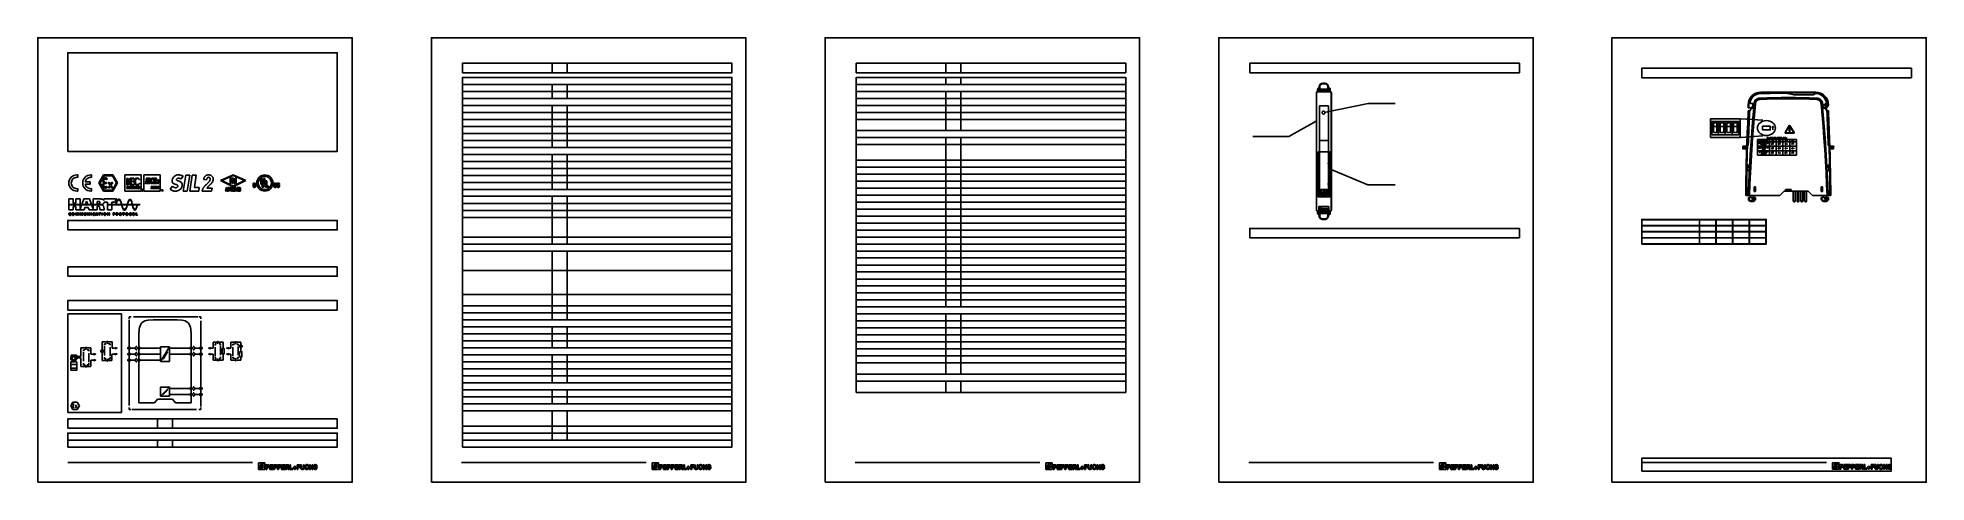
# Model space of a CAD drawing. Header units: metres. Extents: x 0 to 3575, y 0 to 842.
import ezdxf

# ---------------------------------------------------------------- set-up
doc = ezdxf.new("R2010")
doc.units = ezdxf.units.M
doc.layers.add('BORDER', color=2, linetype='Continuous')
doc.layers.add('SCHEMATICS', color=7, linetype='Continuous')

msp = doc.modelspace()

# ---------------------------------------------------------------- linework, layer by layer
at = {"layer": 'BORDER', "color": 2}
for points in [[(0, 0), (595.3, 0), (595.3, 841.9), (0, 841.9), (0, 0)], [(745.3, 0), (1340.6, 0), (1340.6, 841.9), (745.3, 841.9), (745.3, 0)], [(1490.6, 0), (2085.8, 0), (2085.8, 841.9), (1490.6, 841.9), (1490.6, 0)], [(2235.8, 0), (2831.1, 0), (2831.1, 841.9), (2235.8, 841.9), (2235.8, 0)], [(2980, 0), (3575, 0), (3575, 842), (2980, 842), (2980, 0)]]:
    msp.add_lwpolyline(points, dxfattribs=at)
at = {"layer": 'SCHEMATICS', "color": 7}
for p, q in [((2436.5, 755.7), (2432.6, 755.7)), ((2432.6, 754.6), (2432.6, 755.7)), ((2436.5, 755.7), (2432.6, 755.7)), ((2436.5, 754.6), (2432.6, 754.6)), ((2436.5, 754.6), (2436.5, 755.7)), ((804, 727.1), (804, 740.3)), ((974.1, 727.1), (804, 727.1)), ((974.1, 727.1), (974.1, 740.3)), ((1002.4, 727.1), (974.1, 727.1)), ((1002.4, 727.1), (1002.4, 740.3)), ((1314.2, 727.1), (1002.4, 727.1)), ((1314.2, 740.3), (1314.2, 727.1)), ((1549.3, 713.8), (1549.3, 727.1)), ((1719.3, 713.8), (1719.3, 727.1)), ((1747.7, 713.8), (1747.7, 727.1)), ((2059.5, 727.1), (2059.5, 713.8)), ((2420.7, 516.5), (2420.7, 737)), ((2420.7, 516.5), (2420.7, 737)), ((2420.9, 515.7), (2420.9, 738)), ((2422.9, 740.2), (2422.9, 744.7)), ((2422.9, 742.8), (2422.9, 743.8)), ((2422.9, 742.8), (2422.9, 740.2)), ((2446.5, 740.2), (2423.2, 740.2)), ((2446.5, 739.6), (2423.2, 739.6)), ((2425.2, 746.9), (2425.7, 746.9)), ((2425.2, 746.4), (2425.2, 746.9)), ((2425.2, 746.9), (2425.7, 746.9)), ((2425.7, 746.1), (2425.2, 746.1)), ((2425.2, 745.6), (2425.2, 745.1)), ((2425.7, 745.6), (2425.2, 745.6)), ((2425.3, 745.1), (2425.3, 742.1)), ((2444, 744.4), (2425.3, 745.1)), ((2425.8, 742.4), (2425.3, 741.4)), ((2425.3, 741.4), (2425.3, 740.9)), ((2425.3, 741.4), (2444.6, 740.8)), ((2425.8, 749.4), (2425.7, 745.2)), ((2425.8, 749.4), (2425.7, 745.2)), ((2425.7, 746.9), (2425.7, 745.1)), ((2425.7, 745.2), (2443.3, 744.7)), ((2425.7, 745.1), (2443.3, 744.4)), ((2444, 741.7), (2425.8, 742.4)), ((2443.9, 742.5), (2425.9, 743.1)), ((2443.9, 742.3), (2425.9, 743)), ((2443.9, 742.2), (2425.9, 742.8)), ((2443.9, 742), (2425.9, 742.6)), ((2425.9, 742.6), (2425.9, 742.6)), ((2426.9, 749.4), (2426.8, 745.2)), ((2427.5, 743.9), (2427.5, 743.7)), ((2427.5, 743.4), (2427.5, 743.2)), ((2518.4, 717.6), (2435.2, 700.2)), ((2442.2, 744.7), (2442.1, 749.4)), ((2443.3, 744.7), (2443.3, 749.4)), ((2443.3, 744.7), (2443.3, 749.4)), ((2443.3, 744.4), (2443.3, 746.7)), ((2443.3, 746.7), (2444.6, 746.6)), ((2443.3, 746.7), (2444.6, 746.6)), ((2444, 745.2), (2444, 744.4)), ((2444.6, 740.8), (2444, 741.7)), ((2444.6, 746.4), (2444.6, 746.6)), ((2444.6, 744.2), (2444.6, 746.1)), ((2444.6, 742.9), (2444.6, 743.1)), ((2444.6, 742.3), (2444.6, 742.6)), ((2444.6, 741.8), (2444.6, 742)), ((2444.6, 740.2), (2444.6, 740.8)), ((2446.7, 744.1), (2446.7, 740.2)), ((2446.7, 744.4), (2446.7, 744.1)), ((2446.7, 744.1), (2446.7, 744.4)), ((2446.7, 741.7), (2446.7, 743.8)), ((2446.7, 741.3), (2446.7, 741.5)), ((2446.7, 740.8), (2446.7, 741.1)), ((2446.7, 740.3), (2446.7, 740.6)), ((2448.8, 515.7), (2448.8, 738)), ((2449, 737), (2449, 516.5)), ((2449, 737), (2449, 516.5)), ((2569.5, 717.6), (2518.4, 717.6)), ((3246.7, 717.4), (3243.5, 717.4)), ((3246.7, 712.9), (3246.7, 717.4)), ((3365.8, 739), (3262, 739)), ((3262.9, 737.6), (3364.7, 737.6)), ((3324.3, 733.9), (3317, 735.7)), ((3324.3, 733.9), (3360.9, 733.9)), ((3360.9, 733.9), (3363.6, 735.3)), ((3379, 716.2), (3379, 715)), ((804, 700.6), (804, 713.8)), ((974.1, 700.6), (804, 700.6)), ((804, 674.1), (804, 687.3)), ((974.1, 700.6), (974.1, 713.8)), ((1002.4, 700.6), (974.1, 700.6)), ((974.1, 674.1), (974.1, 687.3)), ((1002.4, 700.6), (1002.4, 713.8)), ((1314.2, 700.6), (1002.4, 700.6)), ((1002.4, 674.1), (1002.4, 687.3)), ((1314.2, 713.8), (1314.2, 700.6)), ((1314.2, 687.3), (1314.2, 674.1)), ((1719.3, 713.8), (1549.3, 713.8)), ((1549.3, 687.3), (1549.3, 700.6)), ((1719.3, 687.3), (1549.3, 687.3)), ((1747.7, 713.8), (1719.3, 713.8)), ((1719.3, 687.3), (1719.3, 700.6)), ((1747.7, 687.3), (1719.3, 687.3)), ((2059.5, 713.8), (1747.7, 713.8)), ((1747.7, 687.3), (1747.7, 700.6)), ((2059.5, 687.3), (1747.7, 687.3)), ((2059.5, 700.6), (2059.5, 687.3)), ((2368.5, 655.1), (2420.2, 683.7)), ((2426.3, 647.2), (2426.3, 712.9)), ((2426.3, 712.9), (2443.3, 712.9)), ((2443.3, 712.9), (2443.3, 647.2)), ((3265.5, 685.8), (3224.5, 688.3)), ((3237.9, 714.9), (3237.6, 709.5)), ((3237.6, 709.5), (3248.2, 709.5)), ((3238, 703.7), (3240.9, 703.7)), ((3239, 709.5), (3239.2, 714)), ((3240.9, 703.7), (3246.7, 712.9)), ((3243.9, 708.3), (3248.5, 708.3)), ((3248.5, 708.3), (3244.8, 708.3)), ((3379.1, 708.3), (3382.8, 708.3)), ((3386.9, 704.2), (3382.8, 708.3)), ((3386.4, 706.5), (3384.6, 706.5)), ((3386.9, 704.2), (3389.6, 704.2)), ((974.1, 674.1), (804, 674.1)), ((804, 647.6), (804, 660.8)), ((974.1, 647.6), (804, 647.6)), ((1002.4, 674.1), (974.1, 674.1)), ((974.1, 647.6), (974.1, 660.8)), ((1002.4, 647.6), (974.1, 647.6)), ((1314.2, 674.1), (1002.4, 674.1)), ((1002.4, 647.6), (1002.4, 660.8)), ((1314.2, 647.6), (1002.4, 647.6)), ((1314.2, 660.8), (1314.2, 647.6)), ((2300.2, 655.1), (2368.5, 655.1)), ((3265.4, 656.1), (3224.5, 652.8)), ((3255.6, 619.6), (3255.6, 649.3)), ((3255.6, 649.3), (3329.3, 649.3)), ((3255.6, 645.1), (3329.3, 645.1)), ((3260.7, 648.2), (3259.3, 648.2)), ((3259.3, 648.2), (3259.3, 646.1)), ((3259.3, 646.1), (3259.5, 646.1)), ((3259.5, 647.3), (3259.5, 648)), ((3259.5, 648), (3260.7, 648)), ((3260.5, 647.3), (3259.5, 647.3)), ((3259.5, 646.1), (3259.5, 647.1)), ((3259.5, 647.1), (3260.5, 647.1)), ((3260.5, 647.1), (3260.5, 647.3)), ((3261.3, 648.2), (3261.1, 648.2)), ((3261.1, 648.2), (3261.1, 646.7)), ((3261.1, 646.7), (3261.1, 646.7)), ((3261.1, 646.7), (3261.1, 646.6)), ((3261.1, 646.6), (3261.1, 646.6)), ((3261.1, 646.6), (3261.1, 646.5)), ((3261.1, 646.5), (3261.2, 646.4)), ((3262, 646.4), (3261.2, 646.4)), ((3261.2, 646.4), (3261.3, 646.3)), ((3261.2, 646.4), (3261.2, 646.4)), ((3261.2, 646.4), (3261.2, 646.4)), ((3261.2, 646.4), (3261.9, 646.4)), ((3261.3, 646.8), (3261.3, 647)), ((3261.4, 646.8), (3261.3, 646.8)), ((3261.3, 646.3), (3261.3, 646.3)), ((3261.3, 646.3), (3261.4, 646.2)), ((3261.4, 646.7), (3261.4, 646.8)), ((3261.4, 646.6), (3261.4, 646.7)), ((3261.5, 646.5), (3261.4, 646.6)), ((3261.4, 646.2), (3261.4, 646.2)), ((3261.4, 646.2), (3261.4, 646.2)), ((3261.4, 646.2), (3261.5, 646.2)), ((3261.5, 646.4), (3261.5, 646.5)), ((3261.5, 646.5), (3261.5, 646.5)), ((3261.6, 646.4), (3261.5, 646.4)), ((3261.5, 646.2), (3261.5, 646.1)), ((3261.5, 646.1), (3261.6, 646.1)), ((3261.7, 646.4), (3261.6, 646.4)), ((3261.6, 646.4), (3261.6, 646.4)), ((3261.6, 646.1), (3261.7, 646.1)), ((3261.8, 646.4), (3261.7, 646.4)), ((3261.7, 646.4), (3261.7, 646.4)), ((3261.7, 646.1), (3262.1, 646.1)), ((3261.9, 646.4), (3261.8, 646.4)), ((3262.1, 646.4), (3262, 646.4)), ((3262.2, 646.4), (3262.1, 646.4)), ((3262.1, 646.4), (3262.1, 646.4)), ((3262.1, 646.1), (3262.1, 646.1)), ((3262.1, 646.1), (3262.2, 646.1)), ((3262.3, 646.5), (3262.2, 646.4)), ((3262.2, 646.4), (3262.2, 646.4)), ((3262.2, 646.1), (3262.2, 646.2)), ((3262.2, 646.2), (3262.3, 646.2)), ((3262.4, 646.6), (3262.3, 646.5)), ((3262.3, 646.5), (3262.3, 646.5)), ((3262.3, 646.5), (3262.3, 646.5)), ((3262.3, 646.2), (3262.3, 646.2)), ((3262.3, 646.2), (3262.4, 646.2)), ((3262.5, 647), (3262.4, 646.9)), ((3262.4, 646.9), (3262.4, 646.7)), ((3262.4, 646.7), (3262.4, 646.7)), ((3262.4, 646.7), (3262.4, 646.6)), ((3262.4, 646.2), (3262.5, 646.3)), ((3262.7, 648.2), (3262.5, 648.2)), ((3262.5, 648.2), (3262.5, 647)), ((3262.5, 646.3), (3262.6, 646.4)), ((3262.6, 646.5), (3262.7, 646.6)), ((3262.6, 646.4), (3262.6, 646.5)), ((3262.6, 646.5), (3262.6, 646.5)), ((3262.6, 646.4), (3262.6, 646.4)), ((3262.7, 646.8), (3262.7, 647)), ((3262.7, 646.7), (3262.7, 646.8)), ((3262.7, 646.8), (3262.7, 646.8)), ((3262.7, 646.6), (3262.7, 646.7)), ((3262.7, 646.6), (3262.7, 646.6)), ((3263.5, 648.2), (3263.2, 648.2)), ((3263.2, 648.2), (3263.2, 646.1)), ((3263.2, 646.1), (3263.4, 646.1)), ((3263.5, 648.2), (3263.4, 647.8)), ((3263.4, 646.1), (3263.4, 647.8)), ((3263.4, 647.8), (3264.6, 646.1)), ((3264.1, 668.8), (3264.1, 668.8)), ((3264.1, 668.8), (3264.1, 668.8)), ((3264.9, 648.2), (3264.6, 648.2)), ((3264.6, 648.2), (3264.6, 646.6)), ((3264.6, 646.6), (3264.6, 646.1)), ((3264.6, 646.1), (3264.6, 646.6)), ((3264.6, 646.1), (3264.9, 646.1)), ((3265.3, 647.5), (3265.2, 647.4)), ((3265.2, 647.4), (3265.2, 647)), ((3265.2, 647), (3265.3, 646.9)), ((3265.4, 647.8), (3265.3, 647.7)), ((3265.3, 647.7), (3265.3, 647.7)), ((3265.3, 647.7), (3265.3, 647.6)), ((3265.3, 647.6), (3265.3, 647.6)), ((3265.3, 647.6), (3265.3, 647.5)), ((3265.3, 646.9), (3265.3, 646.9)), ((3265.3, 646.9), (3265.3, 646.8)), ((3265.3, 646.8), (3265.3, 646.7)), ((3265.3, 646.7), (3265.3, 646.7)), ((3265.3, 646.7), (3265.4, 646.7)), ((3265.5, 647.9), (3265.4, 647.9)), ((3265.4, 647.9), (3265.4, 647.9)), ((3265.4, 647.9), (3265.4, 647.8)), ((3265.4, 646.7), (3265.4, 646.6)), ((3265.4, 646.6), (3265.4, 646.5)), ((3265.4, 646.5), (3265.4, 646.5)), ((3265.4, 646.5), (3265.5, 646.4)), ((3265.6, 648.1), (3265.5, 648)), ((3265.5, 648), (3265.5, 648)), ((3265.5, 648), (3265.5, 647.9)), ((3265.5, 647.4), (3265.6, 647.5)), ((3265.5, 647.3), (3265.5, 647.4)), ((3265.5, 647.1), (3265.5, 647.3)), ((3265.5, 647.3), (3265.5, 647.3)), ((3265.5, 646.9), (3265.5, 647.1)), ((3265.5, 647.1), (3265.5, 647.1)), ((3265.6, 646.9), (3265.5, 646.9)), ((3265.5, 646.4), (3265.5, 646.4)), ((3265.5, 646.4), (3265.6, 646.3)), ((3265.7, 648.1), (3265.6, 648.1)), ((3265.6, 648.1), (3265.6, 648.1)), ((3265.6, 647.7), (3265.7, 647.8)), ((3265.6, 647.6), (3265.6, 647.7)), ((3265.6, 647.7), (3265.6, 647.7)), ((3265.6, 647.5), (3265.6, 647.6)), ((3265.6, 647.6), (3265.6, 647.6)), ((3265.6, 646.8), (3265.6, 646.9)), ((3265.6, 646.7), (3265.6, 646.8)), ((3265.7, 646.6), (3265.6, 646.7)), ((3266.2, 646.4), (3265.6, 646.3)), ((3265.6, 646.3), (3266.2, 646.4)), ((3265.6, 646.3), (3265.6, 646.3)), ((3265.6, 646.3), (3265.7, 646.2)), ((3265.8, 648.2), (3265.7, 648.2)), ((3265.7, 648.2), (3265.7, 648.1)), ((3265.7, 647.8), (3265.7, 647.9)), ((3265.7, 647.9), (3265.8, 647.9)), ((3265.7, 647.8), (3265.7, 647.8)), ((3265.7, 646.5), (3265.7, 646.6)), ((3265.7, 646.6), (3265.7, 646.6)), ((3265.8, 646.5), (3265.7, 646.5)), ((3265.7, 646.2), (3265.7, 646.2)), ((3265.7, 646.2), (3265.8, 646.2)), ((3265.9, 648.2), (3265.8, 648.2)), ((3265.8, 648.2), (3265.8, 648.2)), ((3265.8, 647.9), (3265.9, 648)), ((3265.8, 647.9), (3265.8, 647.9)), ((3265.8, 647.9), (3265.8, 647.9)), ((3265.8, 646.4), (3265.8, 646.5)), ((3265.8, 646.5), (3265.8, 646.5)), ((3266, 646.4), (3265.8, 646.4)), ((3265.8, 646.2), (3265.8, 646.2)), ((3265.8, 646.2), (3265.9, 646.2)), ((3266, 648.2), (3265.9, 648.2)), ((3265.9, 648.2), (3265.9, 648.2)), ((3265.9, 648), (3265.9, 648)), ((3265.9, 648), (3266, 648)), ((3265.9, 646.2), (3265.9, 646.1)), ((3265.9, 646.1), (3266, 646.1)), ((3266.1, 648.3), (3266, 648.2)), ((3266, 648), (3266.1, 648)), ((3266.1, 646.4), (3266, 646.4)), ((3266, 646.4), (3266, 646.4)), ((3266, 646.1), (3266, 646.1)), ((3266, 646.1), (3266.4, 646.1)), ((3266.2, 648.3), (3266.1, 648.3)), ((3266.1, 648), (3266.2, 648)), ((3266.2, 646.4), (3266.1, 646.4)), ((3266.9, 648.1), (3266.2, 648)), ((3266.2, 648), (3266.9, 648.1)), ((3266.2, 648), (3266.4, 648)), ((3266.4, 646.4), (3266.2, 646.4)), ((3266.4, 648.3), (3266.3, 648.3)), ((3266.5, 648.2), (3266.4, 648.3)), ((3266.4, 648), (3266.4, 648)), ((3266.4, 648), (3266.5, 648)), ((3266.5, 646.4), (3266.4, 646.4)), ((3266.4, 646.4), (3266.4, 646.4)), ((3266.4, 646.1), (3266.5, 646.1)), ((3266.6, 648.2), (3266.5, 648.2)), ((3266.5, 648.2), (3266.5, 648.2)), ((3266.5, 648), (3266.5, 648)), ((3266.5, 648), (3266.6, 647.9)), ((3266.7, 646.5), (3266.5, 646.4)), ((3266.5, 646.4), (3266.5, 646.4)), ((3266.5, 646.1), (3266.7, 646.2)), ((3266.5, 646.1), (3266.5, 646.1)), ((3266.7, 648.2), (3266.6, 648.2)), ((3266.6, 648.2), (3266.6, 648.2)), ((3266.6, 647.9), (3266.6, 647.9)), ((3266.6, 647.9), (3266.7, 647.9)), ((3266.8, 648.1), (3266.7, 648.2)), ((3266.7, 648.2), (3266.7, 648.2)), ((3266.7, 647.9), (3266.7, 647.8)), ((3266.7, 647.8), (3266.7, 647.8)), ((3266.7, 647.8), (3266.8, 647.6)), ((3266.8, 646.7), (3266.7, 646.7)), ((3266.7, 646.7), (3266.7, 646.6)), ((3266.7, 646.6), (3266.7, 646.6)), ((3266.7, 646.6), (3266.7, 646.5)), ((3266.7, 646.2), (3266.7, 646.3)), ((3266.7, 646.3), (3266.8, 646.3)), ((3266.7, 646.2), (3266.7, 646.2)), ((3266.9, 648.1), (3266.8, 648.1)), ((3266.8, 647.6), (3267.1, 647.7)), ((3266.8, 646.9), (3266.8, 646.8)), ((3266.8, 646.8), (3266.8, 646.7)), ((3266.8, 646.7), (3266.8, 646.7)), ((3266.8, 646.3), (3266.9, 646.4)), ((3267, 647.9), (3266.9, 648)), ((3266.9, 648), (3266.9, 648)), ((3266.9, 646.4), (3267, 646.5)), ((3266.9, 646.4), (3266.9, 646.4)), ((3266.9, 646.4), (3266.9, 646.4)), ((3267, 647.8), (3267, 647.9)), ((3267, 647.9), (3267, 647.9)), ((3267, 647.7), (3267, 647.8)), ((3267.1, 647.7), (3267, 647.7)), ((3267, 646.6), (3267.1, 646.7)), ((3267, 646.5), (3267, 646.6)), ((3267, 646.5), (3267, 646.5)), ((3267.1, 646.7), (3267.1, 646.8)), ((3267.1, 646.7), (3267.1, 646.7)), ((3269, 648.2), (3267.3, 648.2)), ((3267.3, 648.2), (3267.3, 648)), ((3267.3, 648), (3268, 648)), ((3268, 648), (3268, 646.1)), ((3268, 646.1), (3268.3, 646.1)), ((3268.3, 646.1), (3268.3, 648)), ((3268.3, 648), (3269, 648)), ((3271, 647.6), (3270.9, 647.6)), ((3270.9, 647.6), (3270.9, 647.5)), ((3270.9, 647.5), (3270.9, 647.4)), ((3270.9, 647.4), (3270.9, 647)), ((3270.9, 647), (3270.9, 646.9)), ((3270.9, 646.9), (3270.9, 646.9)), ((3270.9, 646.9), (3271, 646.8)), ((3271.1, 647.8), (3271, 647.8)), ((3271, 647.8), (3271, 647.7)), ((3271, 647.7), (3271, 647.6)), ((3271, 647.6), (3271, 647.6)), ((3271, 646.8), (3271, 646.7)), ((3271, 646.7), (3271, 646.7)), ((3271, 646.7), (3271, 646.7)), ((3271, 646.7), (3271, 646.6)), ((3271, 646.6), (3271.1, 646.6)), ((3271.2, 648), (3271.1, 647.9)), ((3271.1, 647.9), (3271.1, 647.9)), ((3271.1, 647.9), (3271.1, 647.9)), ((3271.1, 647.9), (3271.1, 647.8)), ((3271.1, 646.6), (3271.1, 646.5)), ((3271.1, 646.5), (3271.1, 646.5)), ((3271.1, 646.5), (3271.2, 646.4)), ((3271.3, 648.1), (3271.2, 648)), ((3271.2, 648), (3271.2, 648)), ((3271.2, 648), (3271.2, 648)), ((3271.2, 647.5), (3271.2, 647.6)), ((3271.2, 647.6), (3271.3, 647.6)), ((3271.2, 647.3), (3271.2, 647.5)), ((3271.2, 647.5), (3271.2, 647.5)), ((3271.2, 647.1), (3271.2, 647.3)), ((3271.2, 647.3), (3271.2, 647.3)), ((3271.2, 647), (3271.2, 647.1)), ((3271.2, 646.9), (3271.2, 647)), ((3271.2, 646.8), (3271.2, 646.9)), ((3271.2, 646.9), (3271.2, 646.9)), ((3271.3, 646.7), (3271.2, 646.8)), ((3271.2, 646.4), (3271.2, 646.4)), ((3271.2, 646.4), (3271.3, 646.3)), ((3271.4, 648.1), (3271.3, 648.1)), ((3271.3, 648.1), (3271.3, 648.1)), ((3271.3, 648.1), (3271.9, 648)), ((3271.3, 647.7), (3271.3, 647.8)), ((3271.3, 647.8), (3271.4, 647.8)), ((3271.3, 647.6), (3271.3, 647.7)), ((3271.3, 647.7), (3271.3, 647.7)), ((3271.4, 646.6), (3271.3, 646.7)), ((3271.3, 646.7), (3271.3, 646.7)), ((3271.3, 646.7), (3271.3, 646.7)), ((3271.3, 646.3), (3271.3, 646.3)), ((3271.3, 646.3), (3271.4, 646.3)), ((3271.6, 648.2), (3271.4, 648.2)), ((3271.4, 648.2), (3271.4, 648.1)), ((3271.4, 647.8), (3271.4, 647.9)), ((3271.4, 647.9), (3271.5, 647.9)), ((3271.5, 646.5), (3271.4, 646.6)), ((3271.4, 646.6), (3271.4, 646.6)), ((3271.4, 646.3), (3271.4, 646.2)), ((3271.4, 646.2), (3271.5, 646.2)), ((3271.5, 647.9), (3271.6, 648)), ((3271.5, 647.9), (3271.5, 647.9)), ((3271.5, 647.9), (3271.5, 647.9)), ((3271.5, 646.4), (3271.5, 646.5)), ((3271.5, 646.5), (3271.5, 646.5)), ((3271.6, 646.4), (3271.5, 646.4)), ((3271.5, 646.2), (3271.6, 646.2)), ((3271.7, 648.3), (3271.6, 648.2)), ((3271.6, 648.2), (3271.6, 648.2)), ((3271.6, 648), (3271.6, 648)), ((3271.6, 648), (3271.7, 648)), ((3271.7, 646.4), (3271.6, 646.4)), ((3271.6, 646.4), (3271.6, 646.4)), ((3271.6, 646.2), (3271.6, 646.1)), ((3271.6, 646.1), (3271.7, 646.1)), ((3271.9, 648.3), (3271.7, 648.3)), ((3271.7, 648), (3271.8, 648)), ((3272.6, 646.4), (3271.7, 646.4)), ((3271.7, 646.4), (3271.7, 646.4)), ((3271.7, 646.1), (3271.7, 646.1)), ((3271.7, 646.1), (3272.1, 646.1)), ((3271.8, 648), (3271.9, 648)), ((3271.9, 648), (3272.1, 648)), ((3272.1, 646.4), (3271.9, 646.4)), ((3271.9, 646.4), (3272.6, 646.4)), ((3272.1, 648.3), (3272, 648.3)), ((3272.2, 648.2), (3272.1, 648.3)), ((3272.1, 648), (3272.1, 648)), ((3272.1, 648), (3272.2, 648)), ((3272.2, 646.4), (3272.1, 646.4)), ((3272.1, 646.1), (3272.1, 646.1)), ((3272.1, 646.1), (3272.2, 646.1)), ((3272.3, 648.2), (3272.2, 648.2)), ((3272.2, 648), (3272.3, 647.9)), ((3272.3, 646.4), (3272.2, 646.4)), ((3272.2, 646.4), (3272.2, 646.4)), ((3272.2, 646.1), (3272.3, 646.2)), ((3272.4, 648.2), (3272.3, 648.2)), ((3272.3, 648.2), (3272.3, 648.2)), ((3272.3, 647.9), (3272.3, 647.9)), ((3272.3, 647.9), (3272.4, 647.9)), ((3272.4, 646.5), (3272.3, 646.5)), ((3272.3, 646.5), (3272.3, 646.4)), ((3272.3, 646.2), (3272.3, 646.2)), ((3272.3, 646.2), (3272.4, 646.2)), ((3272.5, 648.1), (3272.4, 648.2)), ((3272.4, 648.2), (3272.4, 648.2)), ((3272.4, 648.2), (3272.4, 648.2)), ((3272.4, 647.9), (3272.4, 647.9)), ((3272.4, 647.9), (3272.4, 647.8)), ((3272.4, 647.8), (3272.5, 647.8)), ((3272.5, 646.6), (3272.4, 646.6)), ((3272.4, 646.6), (3272.4, 646.6)), ((3272.4, 646.6), (3272.4, 646.5)), ((3272.4, 646.2), (3272.5, 646.3)), ((3272.4, 646.2), (3272.4, 646.2)), ((3272.4, 646.2), (3272.4, 646.2)), ((3272.6, 648), (3272.5, 648.1)), ((3272.5, 648.1), (3272.5, 648.1)), ((3272.5, 647.8), (3272.5, 647.7)), ((3272.5, 647.7), (3272.5, 647.6)), ((3272.5, 647.6), (3272.6, 647.6)), ((3272.6, 646.8), (3272.5, 646.7)), ((3272.5, 646.7), (3272.5, 646.7)), ((3272.5, 646.7), (3272.5, 646.7)), ((3272.5, 646.7), (3272.5, 646.6)), ((3272.5, 646.3), (3272.6, 646.4)), ((3272.5, 646.3), (3272.5, 646.3)), ((3272.7, 648), (3272.6, 648)), ((3272.6, 648), (3272.6, 648)), ((3272.6, 647.6), (3272.6, 647.6)), ((3272.6, 647.6), (3272.6, 647.5)), ((3272.6, 647.5), (3272.6, 647.4)), ((3272.6, 647.4), (3272.6, 647)), ((3272.6, 647), (3272.6, 646.9)), ((3272.6, 646.9), (3272.6, 646.8)), ((3272.6, 646.8), (3272.6, 646.8)), ((3272.6, 646.4), (3272.6, 646.4)), ((3272.6, 646.4), (3272.7, 646.4)), ((3272.7, 647.9), (3272.7, 648)), ((3272.8, 647.8), (3272.7, 647.9)), ((3272.7, 647.9), (3272.7, 647.9)), ((3272.7, 646.5), (3272.8, 646.6)), ((3272.7, 646.4), (3272.7, 646.5)), ((3272.7, 646.5), (3272.7, 646.5)), ((3272.8, 647.7), (3272.8, 647.8)), ((3272.8, 647.8), (3272.8, 647.8)), ((3272.8, 647.6), (3272.8, 647.7)), ((3272.9, 647.6), (3272.8, 647.6)), ((3272.8, 646.7), (3272.9, 646.8)), ((3272.8, 646.6), (3272.8, 646.7)), ((3272.8, 646.7), (3272.8, 646.7)), ((3272.8, 646.6), (3272.8, 646.6)), ((3272.9, 647.5), (3272.9, 647.6)), ((3272.9, 647.6), (3272.9, 647.6)), ((3272.9, 647.4), (3272.9, 647.5)), ((3272.9, 647.3), (3272.9, 647.4)), ((3272.9, 647.1), (3272.9, 647.3)), ((3272.9, 647), (3272.9, 647.1)), ((3272.9, 646.9), (3272.9, 647)), ((3272.9, 646.8), (3272.9, 646.9)), ((3272.9, 646.8), (3272.9, 646.8)), ((3273.6, 648.2), (3273.3, 648.2)), ((3273.3, 648.2), (3273.3, 646.1)), ((3273.3, 646.1), (3273.6, 646.1)), ((3273.6, 648.2), (3273.6, 647.8)), ((3273.6, 646.1), (3273.6, 647.8)), ((3273.6, 647.8), (3274.7, 646.1)), ((3274, 652.8), (3273.9, 652.8)), ((3273.9, 652.8), (3273.9, 652.6)), ((3273.9, 652.6), (3274, 652.5)), ((3274.1, 651.8), (3273.9, 651.8)), ((3273.9, 651.8), (3273.9, 651.7)), ((3273.9, 651.7), (3273.9, 651.6)), ((3273.9, 651.6), (3273.9, 651.5)), ((3273.9, 651.5), (3273.9, 651.5)), ((3273.9, 651.5), (3273.9, 651.5)), ((3273.9, 651.5), (3274, 651.4)), ((3274.1, 653), (3274, 653)), ((3274, 653), (3274, 652.9)), ((3274, 652.9), (3274, 652.9)), ((3274, 652.9), (3274, 652.8)), ((3274, 652.5), (3274, 652.4)), ((3274, 652.4), (3274.1, 652.4)), ((3274, 651.4), (3274, 651.4)), ((3274, 651.4), (3274, 651.3)), ((3274, 651.3), (3274.8, 651.3)), ((3274.9, 651.3), (3274, 651.3)), ((3274, 651.3), (3274.1, 651.3)), ((3274.2, 653.1), (3274.1, 653)), ((3274.1, 653), (3274.1, 653)), ((3274.1, 652.4), (3274.1, 652.3)), ((3274.1, 652.3), (3274.2, 652.3)), ((3274.2, 651.6), (3274.1, 651.7)), ((3274.1, 651.3), (3274.2, 651.2)), ((3274.3, 653.2), (3274.2, 653.1)), ((3274.2, 653.1), (3274.2, 653.1)), ((3274.2, 652.7), (3274.3, 652.9)), ((3274.2, 652.6), (3274.2, 652.7)), ((3274.3, 652.5), (3274.2, 652.6)), ((3274.2, 652.6), (3274.2, 652.6)), ((3274.2, 652.3), (3274.2, 652.2)), ((3274.2, 652.2), (3274.3, 652.2)), ((3274.2, 651.5), (3274.2, 651.6)), ((3274.2, 651.6), (3274.2, 651.6)), ((3274.3, 651.5), (3274.2, 651.5)), ((3274.2, 651.5), (3274.2, 651.5)), ((3274.2, 651.2), (3274.2, 651.2)), ((3274.2, 651.2), (3274.3, 651.2)), ((3274.4, 653.2), (3274.3, 653.2)), ((3274.3, 652.9), (3274.3, 652.9)), ((3274.3, 652.9), (3274.4, 652.9)), ((3274.4, 652.4), (3274.3, 652.5)), ((3274.3, 652.5), (3274.3, 652.5)), ((3274.3, 652.5), (3274.3, 652.5)), ((3274.3, 652.2), (3274.3, 652.1)), ((3274.3, 652.1), (3274.4, 652.1)), ((3274.3, 651.4), (3274.3, 651.5)), ((3274.4, 651.4), (3274.3, 651.4)), ((3274.3, 651.2), (3274.3, 651.1)), ((3274.3, 651.1), (3274.4, 651.1)), ((3274.5, 653.2), (3274.4, 653.2)), ((3274.4, 653.2), (3274.4, 653.2)), ((3274.4, 652.9), (3274.5, 653)), ((3274.4, 652.9), (3274.4, 652.9)), ((3274.5, 652.4), (3274.4, 652.4)), ((3274.4, 652.1), (3274.5, 652.1)), ((3274.5, 651.4), (3274.4, 651.4)), ((3274.4, 651.4), (3274.4, 651.4)), ((3274.4, 651.1), (3274.4, 651.1)), ((3274.4, 651.1), (3274.5, 651.1)), ((3274.7, 653.2), (3274.5, 653.2)), ((3274.5, 653), (3274.5, 653)), ((3274.5, 653), (3275.3, 653)), ((3274.6, 652.4), (3274.5, 652.4)), ((3274.5, 652.4), (3274.5, 652.4)), ((3274.5, 652.1), (3274.5, 652.1)), ((3274.5, 652.1), (3274.6, 652.1)), ((3274.5, 651.3), (3274.5, 651.4)), ((3274.6, 651.3), (3274.5, 651.3)), ((3274.5, 651.1), (3274.5, 651.1)), ((3274.5, 651.1), (3275, 651.1)), ((3274.7, 652.4), (3274.6, 652.4)), ((3274.6, 652.1), (3274.7, 652.1)), ((3274.8, 651.3), (3274.6, 651.3)), ((3274.6, 651.3), (3274.6, 651.3)), ((3275.3, 653), (3274.7, 653)), ((3274.7, 653), (3274.9, 653)), ((3274.7, 652.3), (3274.7, 652.4)), ((3274.8, 652.3), (3274.7, 652.3)), ((3274.7, 652.1), (3274.7, 652.1)), ((3274.7, 652.1), (3274.8, 652)), ((3275, 648.2), (3274.7, 648.2)), ((3274.7, 648.2), (3274.7, 646.6)), ((3274.7, 646.6), (3274.7, 646.1)), ((3274.7, 646.1), (3274.7, 646.6)), ((3274.7, 646.1), (3275, 646.1)), ((3274.9, 653.2), (3274.8, 653.2)), ((3274.9, 652.3), (3274.8, 652.3)), ((3274.8, 652), (3274.8, 652)), ((3274.8, 652), (3274.9, 652)), ((3275, 653.2), (3274.9, 653.2)), ((3274.9, 653), (3275, 652.9)), ((3275, 652.3), (3274.9, 652.3)), ((3274.9, 652.3), (3274.9, 652.3)), ((3274.9, 652), (3275, 652)), ((3275, 651.3), (3274.9, 651.3)), ((3274.9, 651.3), (3274.9, 651.3)), ((3275.1, 653.2), (3275, 653.2)), ((3275, 652.9), (3275, 652.9)), ((3275, 652.9), (3275.1, 652.9)), ((3275.1, 652.3), (3275, 652.3)), ((3275, 652), (3275, 652)), ((3275, 652), (3275, 652)), ((3275, 652), (3275.1, 651.9)), ((3275.1, 651.4), (3275, 651.4)), ((3275, 651.4), (3275, 651.3)), ((3275, 651.1), (3275, 651.1)), ((3275, 651.1), (3275.1, 651.1)), ((3275.1, 653.1), (3275.1, 653.2)), ((3275.1, 653.2), (3275.1, 653.2)), ((3275.1, 653.2), (3275.1, 653.2)), ((3275.3, 653.1), (3275.1, 653.1)), ((3275.1, 652.9), (3275.1, 652.9)), ((3275.1, 652.9), (3275.1, 652.8)), ((3275.1, 652.8), (3275.2, 652.8)), ((3275.1, 652.2), (3275.1, 652.3)), ((3275.2, 652.2), (3275.1, 652.2)), ((3275.1, 652.2), (3275.1, 652.2)), ((3275.1, 651.9), (3275.1, 651.9)), ((3275.1, 651.9), (3275.2, 651.8)), ((3275.2, 651.5), (3275.1, 651.4)), ((3275.1, 651.4), (3275.1, 651.4)), ((3275.1, 651.1), (3275.3, 651.2)), ((3275.2, 652.8), (3275.2, 652.7)), ((3275.2, 652.7), (3275.2, 652.7)), ((3275.2, 652.7), (3275.2, 652.6)), ((3275.2, 652.6), (3275.5, 652.6)), ((3275.3, 652.1), (3275.2, 652.2)), ((3275.2, 651.8), (3275.2, 651.8)), ((3275.2, 651.8), (3275.3, 651.8)), ((3275.3, 651.6), (3275.2, 651.5)), ((3275.2, 651.5), (3275.2, 651.5)), ((3275.3, 653), (3275.3, 653.1)), ((3275.3, 653), (3275.3, 653)), ((3275.4, 652.1), (3275.3, 652.1)), ((3275.3, 651.8), (3275.3, 651.6)), ((3275.3, 651.2), (3275.4, 651.3)), ((3275.3, 651.2), (3275.3, 651.2)), ((3275.4, 652.9), (3275.4, 653)), ((3275.4, 652.8), (3275.4, 652.9)), ((3275.4, 652.9), (3275.4, 652.9)), ((3275.5, 652.7), (3275.4, 652.8)), ((3275.4, 652.8), (3275.4, 652.8)), ((3275.4, 652), (3275.4, 652.1)), ((3275.4, 652.1), (3275.4, 652.1)), ((3275.5, 651.9), (3275.4, 652)), ((3275.4, 652), (3275.4, 652)), ((3275.4, 651.3), (3275.4, 651.4)), ((3275.4, 651.4), (3275.5, 651.4)), ((3275.4, 651.3), (3275.4, 651.3)), ((3275.5, 652.6), (3275.5, 652.7)), ((3275.5, 651.8), (3275.5, 651.9)), ((3275.5, 651.6), (3275.5, 651.8)), ((3275.5, 651.5), (3275.5, 651.6)), ((3275.5, 651.4), (3275.5, 651.5)), ((3275.5, 651.5), (3275.5, 651.5)), ((3276, 653.2), (3275.7, 653.2)), ((3275.7, 653.2), (3276.3, 651.1)), ((3276.4, 651.8), (3276.3, 651.8)), ((3276.3, 651.1), (3276.4, 651.4)), ((3276.4, 651.4), (3276.3, 651.1)), ((3276.3, 651.1), (3276.6, 651.1)), ((3276.4, 651.7), (3276.4, 651.8)), ((3276.4, 651.6), (3276.4, 651.7)), ((3276.4, 651.5), (3276.4, 651.6)), ((3276.4, 651.4), (3276.4, 651.5)), ((3276.4, 651.5), (3276.4, 651.5)), ((3276.5, 651.5), (3276.4, 651.4)), ((3276.6, 651.8), (3276.5, 651.8)), ((3276.5, 651.8), (3276.5, 651.7)), ((3276.5, 651.7), (3276.5, 651.6)), ((3276.5, 651.6), (3276.5, 651.6)), ((3276.5, 651.6), (3276.5, 651.5)), ((3276.9, 653.2), (3276.6, 651.8)), ((3276.6, 651.1), (3277, 652.7)), ((3277.3, 653.2), (3276.9, 653.2)), ((3277, 652.7), (3277.1, 652.8)), ((3277, 652.7), (3277, 652.7)), ((3277.3, 653.2), (3277.1, 653)), ((3277.1, 652.9), (3277.1, 653)), ((3277.1, 653), (3277.1, 652.9)), ((3277.1, 652.8), (3277.1, 652.9)), ((3277.1, 652.9), (3277.1, 652.9)), ((3277.1, 652.9), (3277.1, 652.9)), ((3277.1, 652.9), (3277.2, 652.8)), ((3277.1, 652.8), (3277.1, 652.8)), ((3277.2, 652.8), (3277.2, 652.7)), ((3277.2, 652.7), (3277.6, 651.1)), ((3277.6, 652), (3277.6, 652.1)), ((3277.6, 652.1), (3277.6, 652.1)), ((3277.6, 651.9), (3277.6, 652)), ((3277.6, 652), (3277.6, 652)), ((3277.7, 651.8), (3277.6, 651.9)), ((3277.6, 651.1), (3277.8, 651.4)), ((3277.8, 651.4), (3277.6, 651.1)), ((3277.6, 651.1), (3277.9, 651.1)), ((3277.7, 651.7), (3277.7, 651.8)), ((3277.7, 651.8), (3277.7, 651.8)), ((3277.7, 651.6), (3277.7, 651.7)), ((3277.7, 651.5), (3277.7, 651.6)), ((3277.8, 651.4), (3277.7, 651.5)), ((3277.7, 651.5), (3277.7, 651.5)), ((3278.2, 653.2), (3277.8, 651.8)), ((3277.8, 651.8), (3277.8, 651.8)), ((3277.8, 651.8), (3277.8, 651.7)), ((3277.8, 651.7), (3277.8, 651.7)), ((3277.8, 651.7), (3277.8, 651.6)), ((3277.8, 651.6), (3277.8, 651.5)), ((3277.8, 651.5), (3277.8, 651.5)), ((3277.8, 651.5), (3277.8, 651.4)), ((3278.4, 653.2), (3278.2, 653.2)), ((3278.2, 649.3), (3278.2, 619.6)), ((3278.7, 668.8), (3278.7, 668.8)), ((3278.7, 668.8), (3278.7, 668.8)), ((3281.1, 653.2), (3279.4, 653.2)), ((3279.4, 653.2), (3279.4, 653)), ((3279.4, 653), (3280.1, 653)), ((3280.1, 653), (3280.1, 651.1)), ((3280.1, 651.1), (3280.4, 651.1)), ((3280.4, 651.1), (3280.4, 653)), ((3280.4, 653), (3281.1, 653)), ((3281.4, 652.6), (3281.3, 652.5)), ((3281.3, 652.5), (3281.3, 652.4)), ((3281.3, 652.4), (3281.3, 652.4)), ((3281.3, 652.4), (3281.3, 651.9)), ((3281.3, 651.9), (3281.3, 651.9)), ((3281.3, 651.9), (3281.3, 651.8)), ((3281.3, 651.8), (3281.4, 651.8)), ((3281.5, 652.8), (3281.4, 652.8)), ((3281.4, 652.8), (3281.4, 652.7)), ((3281.4, 652.7), (3281.4, 652.6)), ((3281.4, 652.6), (3281.4, 652.6)), ((3281.4, 651.8), (3281.4, 651.7)), ((3281.4, 651.7), (3281.4, 651.7)), ((3281.4, 651.7), (3281.4, 651.6)), ((3281.4, 651.6), (3281.4, 651.5)), ((3281.4, 651.5), (3281.5, 651.4)), ((3281.6, 652.9), (3281.5, 652.9)), ((3281.5, 652.9), (3281.5, 652.8)), ((3281.5, 651.4), (3281.5, 651.4)), ((3281.5, 651.4), (3281.6, 651.3)), ((3281.7, 653), (3281.6, 653)), ((3281.6, 653), (3281.6, 653)), ((3281.6, 653), (3281.6, 652.9)), ((3281.6, 652.5), (3281.7, 652.6)), ((3281.6, 652.4), (3281.6, 652.5)), ((3281.6, 652.3), (3281.6, 652.4)), ((3281.6, 652.4), (3281.6, 652.4)), ((3281.6, 652.2), (3281.6, 652.3)), ((3281.6, 652.1), (3281.6, 652.2)), ((3281.6, 652), (3281.6, 652.1)), ((3281.6, 651.9), (3281.6, 652)), ((3281.6, 651.8), (3281.6, 651.9)), ((3281.7, 651.7), (3281.6, 651.8)), ((3281.6, 651.8), (3281.6, 651.8)), ((3282.3, 651.3), (3281.6, 651.3)), ((3281.6, 651.3), (3281.7, 651.2)), ((3281.6, 651.3), (3281.6, 651.3)), ((3281.6, 651.3), (3282.3, 651.3)), ((3281.8, 653.1), (3281.7, 653.1)), ((3281.7, 653.1), (3281.7, 653)), ((3281.7, 652.7), (3281.7, 652.8)), ((3281.7, 652.8), (3281.8, 652.8)), ((3281.7, 652.6), (3281.7, 652.7)), ((3281.7, 652.6), (3281.7, 652.6)), ((3281.7, 651.6), (3281.7, 651.7)), ((3281.7, 651.5), (3281.7, 651.6)), ((3281.7, 651.6), (3281.7, 651.6)), ((3281.8, 651.5), (3281.7, 651.5)), ((3281.7, 651.2), (3281.7, 651.2)), ((3281.7, 651.2), (3281.8, 651.2)), ((3281.9, 653.2), (3281.8, 653.1)), ((3281.8, 653.1), (3281.8, 653.1)), ((3281.8, 652.8), (3281.9, 652.9)), ((3281.8, 652.8), (3281.8, 652.8)), ((3281.9, 651.4), (3281.8, 651.5)), ((3281.8, 651.5), (3281.8, 651.5)), ((3281.8, 651.2), (3281.8, 651.2)), ((3281.8, 651.2), (3281.9, 651.1)), ((3282, 653.2), (3281.9, 653.2)), ((3281.9, 653.2), (3281.9, 653.2)), ((3281.9, 652.9), (3282, 653)), ((3281.9, 652.9), (3281.9, 652.9)), ((3281.9, 652.9), (3281.9, 652.9)), ((3282, 651.3), (3281.9, 651.4)), ((3281.9, 651.4), (3281.9, 651.4)), ((3281.9, 651.1), (3281.9, 651.1)), ((3281.9, 651.1), (3282, 651.1)), ((3282.1, 653.2), (3282, 653.2)), ((3282, 653.2), (3282, 653.2)), ((3282, 653), (3282, 653)), ((3282, 653), (3282.1, 653)), ((3282.1, 651.3), (3282, 651.3)), ((3282, 651.3), (3282, 651.3)), ((3282, 651.1), (3282, 651.1)), ((3282, 651.1), (3282.1, 651.1)), ((3282.3, 653.2), (3282.1, 653.2)), ((3282.1, 653), (3282.3, 653)), ((3282.3, 651.3), (3282.1, 651.3)), ((3282.1, 651.1), (3282.5, 651.1)), ((3282.5, 653.2), (3282.3, 653.2)), ((3282.9, 653), (3282.3, 653)), ((3282.3, 653), (3282.4, 653)), ((3282.3, 653), (3282.9, 653)), ((3282.4, 651.3), (3282.3, 651.3)), ((3282.4, 653), (3282.5, 653)), ((3282.6, 651.4), (3282.4, 651.3)), ((3282.6, 653.2), (3282.5, 653.2)), ((3282.5, 653.2), (3282.5, 653.2)), ((3282.5, 653), (3282.5, 653)), ((3282.5, 653), (3282.6, 652.9)), ((3282.5, 651.1), (3282.5, 651.1)), ((3282.5, 651.1), (3282.6, 651.1)), ((3282.7, 653.2), (3282.6, 653.2)), ((3282.6, 653.2), (3282.6, 653.2)), ((3282.6, 652.9), (3282.6, 652.9)), ((3282.6, 652.9), (3282.7, 652.9)), ((3282.7, 651.5), (3282.6, 651.4)), ((3282.6, 651.4), (3282.6, 651.4)), ((3282.6, 651.1), (3282.7, 651.2)), ((3282.8, 653.1), (3282.7, 653.2)), ((3282.7, 652.9), (3282.7, 652.8)), ((3282.7, 652.8), (3282.7, 652.8)), ((3282.7, 652.8), (3282.8, 652.7)), ((3282.8, 651.5), (3282.7, 651.5)), ((3282.7, 651.5), (3282.7, 651.5)), ((3282.7, 651.2), (3282.7, 651.2)), ((3282.7, 651.2), (3282.8, 651.2)), ((3282.9, 653), (3282.8, 653.1)), ((3282.8, 652.7), (3282.8, 652.7)), ((3282.8, 652.7), (3282.8, 652.6)), ((3282.8, 652.6), (3282.9, 652.6)), ((3282.9, 651.8), (3282.8, 651.7)), ((3282.8, 651.7), (3282.8, 651.7)), ((3282.8, 651.7), (3282.8, 651.6)), ((3282.8, 651.6), (3282.8, 651.5)), ((3282.8, 651.2), (3282.9, 651.3)), ((3282.8, 651.2), (3282.8, 651.2)), ((3283, 652.9), (3282.9, 653)), ((3282.9, 653), (3282.9, 653)), ((3282.9, 652.6), (3283.1, 652.6)), ((3282.9, 651.8), (3282.9, 651.8)), ((3282.9, 651.3), (3283, 651.4)), ((3282.9, 651.3), (3282.9, 651.3)), ((3282.9, 651.3), (3282.9, 651.3)), ((3283, 652.8), (3283, 652.9)), ((3283, 652.9), (3283, 652.9)), ((3283.1, 652.7), (3283, 652.8)), ((3283, 651.4), (3283, 651.5)), ((3283, 651.5), (3283.1, 651.5)), ((3283, 651.4), (3283, 651.4)), ((3283.1, 652.6), (3283.1, 652.7)), ((3283.1, 652.7), (3283.1, 652.7)), ((3283.1, 651.7), (3283.2, 651.8)), ((3283.1, 651.6), (3283.1, 651.7)), ((3283.1, 651.5), (3283.1, 651.6)), ((3283.1, 651.6), (3283.1, 651.6)), ((3283.4, 646.8), (3283.1, 646.8)), ((3283.1, 646.8), (3283.2, 646.8)), ((3283.3, 647.9), (3283.2, 647.9)), ((3283.2, 647.9), (3283.2, 647.8)), ((3283.2, 647.8), (3283.2, 647.6)), ((3283.2, 647.6), (3283.3, 647.4)), ((3283.2, 646.8), (3283.2, 646.7)), ((3283.2, 646.7), (3283.2, 646.6)), ((3283.2, 646.6), (3283.2, 646.5)), ((3283.2, 646.5), (3283.2, 646.5)), ((3283.2, 646.5), (3283.2, 646.4)), ((3283.2, 646.4), (3283.3, 646.4)), ((3283.4, 648.1), (3283.3, 648)), ((3283.3, 648), (3283.3, 648)), ((3283.3, 648), (3283.3, 648)), ((3283.3, 648), (3283.3, 647.9)), ((3283.3, 647.4), (3283.3, 647.4)), ((3283.3, 647.4), (3283.4, 647.3)), ((3283.3, 646.4), (3283.3, 646.4)), ((3283.3, 646.4), (3284, 646.4)), ((3284.1, 646.4), (3283.3, 646.4)), ((3283.3, 646.4), (3283.4, 646.3)), ((3283.5, 648.2), (3283.4, 648.1)), ((3283.4, 648.1), (3283.4, 648.1)), ((3283.4, 647.3), (3283.4, 647.3)), ((3283.4, 647.3), (3283.5, 647.3)), ((3283.5, 646.7), (3283.4, 646.8)), ((3283.4, 646.3), (3283.4, 646.3)), ((3283.4, 646.3), (3283.5, 646.2)), ((3283.5, 671.1), (3284.7, 674.8)), ((3284.7, 672), (3283.5, 671.1)), ((3283.8, 653.2), (3283.5, 653.2)), ((3283.5, 653.2), (3283.5, 651.1)), ((3283.5, 651.1), (3283.8, 651.1)), ((3283.6, 648.2), (3283.5, 648.2)), ((3283.5, 648.2), (3283.5, 648.2)), ((3283.5, 647.8), (3283.5, 647.9)), ((3283.5, 647.9), (3283.5, 647.9)), ((3283.5, 647.9), (3283.6, 647.9)), ((3283.5, 647.7), (3283.5, 647.8)), ((3283.5, 647.6), (3283.5, 647.7)), ((3283.6, 647.5), (3283.5, 647.6)), ((3283.5, 647.6), (3283.5, 647.6)), ((3283.5, 647.3), (3283.5, 647.3)), ((3283.5, 647.3), (3283.6, 647.2)), ((3283.5, 646.6), (3283.5, 646.7)), ((3283.5, 646.5), (3283.5, 646.6)), ((3283.5, 646.6), (3283.5, 646.6)), ((3283.7, 646.4), (3283.5, 646.5)), ((3283.5, 646.5), (3283.5, 646.5)), ((3283.5, 646.2), (3283.5, 646.2)), ((3283.5, 646.2), (3283.5, 646.2)), ((3283.5, 646.2), (3283.6, 646.2)), ((3283.7, 648.2), (3283.6, 648.2)), ((3283.6, 647.9), (3283.6, 648)), ((3283.6, 648), (3283.7, 648)), ((3283.7, 647.5), (3283.6, 647.5)), ((3283.6, 647.5), (3283.6, 647.5)), ((3283.6, 647.2), (3283.6, 647.2)), ((3283.6, 647.2), (3283.7, 647.2)), ((3283.6, 646.2), (3283.6, 646.2)), ((3283.6, 646.2), (3283.7, 646.1)), ((3284, 648.3), (3283.7, 648.3)), ((3283.7, 648.3), (3283.7, 648.2)), ((3283.7, 648), (3283.7, 648)), ((3283.7, 648), (3283.8, 648)), ((3283.8, 647.4), (3283.7, 647.5)), ((3283.7, 647.5), (3283.7, 647.5)), ((3283.7, 647.2), (3283.7, 647.2)), ((3283.7, 647.2), (3283.8, 647.2)), ((3283.8, 646.4), (3283.7, 646.4)), ((3283.7, 646.4), (3283.7, 646.4)), ((3283.7, 646.1), (3283.7, 646.1)), ((3283.7, 646.1), (3283.8, 646.1)), ((3284.9, 652.3), (3283.8, 652.3)), ((3283.8, 652.3), (3284.9, 652.1)), ((3284.9, 652.1), (3283.8, 652.3)), ((3283.8, 651.1), (3283.8, 652.1)), ((3283.8, 652.1), (3284.9, 652.1)), ((3283.8, 648), (3284.6, 648)), ((3283.9, 647.4), (3283.8, 647.4)), ((3283.8, 647.4), (3283.8, 647.4)), ((3283.8, 647.2), (3283.8, 647.1)), ((3283.8, 647.1), (3283.9, 647.1)), ((3283.9, 646.4), (3283.8, 646.4)), ((3283.8, 646.4), (3283.8, 646.4)), ((3283.8, 646.1), (3284.2, 646.1)), ((3284, 647.4), (3283.9, 647.4)), ((3283.9, 647.1), (3284, 647.1)), ((3284, 646.4), (3283.9, 646.4)), ((3283.9, 646.4), (3283.9, 646.4)), ((3284.2, 648.3), (3284, 648.3)), ((3284.6, 648), (3284, 648)), ((3284, 648), (3284.1, 648)), ((3284.1, 647.4), (3284, 647.4)), ((3284, 647.1), (3284.1, 647.1)), ((3284.1, 648), (3284.2, 648)), ((3284.1, 647.3), (3284.1, 647.4)), ((3284.2, 647.3), (3284.1, 647.3)), ((3284.1, 647.1), (3284.1, 647.1)), ((3284.1, 647.1), (3284.2, 647)), ((3284.2, 646.4), (3284.1, 646.4)), ((3284.3, 648.2), (3284.2, 648.3)), ((3284.2, 648), (3284.3, 648)), ((3284.3, 647.3), (3284.2, 647.3)), ((3284.2, 647), (3284.2, 647)), ((3284.2, 647), (3284.3, 647)), ((3284.3, 646.4), (3284.2, 646.4)), ((3284.2, 646.1), (3284.3, 646.1)), ((3284.4, 648.2), (3284.3, 648.2)), ((3284.3, 648.2), (3284.3, 648.2)), ((3284.3, 648), (3284.3, 648)), ((3284.3, 648), (3284.3, 647.9)), ((3284.3, 647.9), (3284.4, 647.9)), ((3284.4, 647.3), (3284.3, 647.3)), ((3284.3, 647.3), (3284.3, 647.3)), ((3284.3, 647), (3284.3, 647)), ((3284.3, 647), (3284.4, 647)), ((3284.4, 646.5), (3284.3, 646.4)), ((3284.3, 646.4), (3284.3, 646.4)), ((3284.3, 646.1), (3284.4, 646.2)), ((3284.3, 646.1), (3284.3, 646.1)), ((3284.5, 648.2), (3284.4, 648.2)), ((3284.4, 648.2), (3284.4, 648.2)), ((3284.4, 648.2), (3284.4, 648.2)), ((3284.4, 647.9), (3284.4, 647.9)), ((3284.4, 647.9), (3284.4, 647.8)), ((3284.4, 647.8), (3284.4, 647.8)), ((3284.4, 647.8), (3284.5, 647.7)), ((3284.5, 647.2), (3284.4, 647.3)), ((3284.4, 647.3), (3284.4, 647.3)), ((3284.4, 647.3), (3284.4, 647.3)), ((3284.4, 647), (3284.4, 647)), ((3284.4, 647), (3284.5, 646.9)), ((3284.5, 646.5), (3284.4, 646.5)), ((3284.4, 646.5), (3284.4, 646.5)), ((3284.4, 646.2), (3284.5, 646.2)), ((3284.5, 648.1), (3284.5, 648.2)), ((3284.6, 648.1), (3284.5, 648.1)), ((3284.5, 647.7), (3284.5, 647.6)), ((3284.5, 647.6), (3284.7, 647.6)), ((3284.6, 647.2), (3284.5, 647.2)), ((3284.5, 646.9), (3284.5, 646.9)), ((3284.5, 646.9), (3284.5, 646.8)), ((3284.5, 646.8), (3284.5, 646.7)), ((3284.5, 646.7), (3284.5, 646.6)), ((3284.5, 646.6), (3284.5, 646.5)), ((3284.5, 646.2), (3284.6, 646.3)), ((3284.6, 648), (3284.6, 648.1)), ((3284.7, 647.1), (3284.6, 647.2)), ((3284.6, 647.2), (3284.6, 647.2)), ((3284.6, 646.3), (3284.6, 646.3)), ((3284.6, 646.3), (3284.7, 646.3)), ((3284.7, 674.8), (3285.8, 671.1)), ((3284.7, 667.5), (3284.7, 672)), ((3285.8, 671.1), (3284.7, 672)), ((3284.7, 647.9), (3284.7, 648)), ((3284.7, 648), (3284.7, 648)), ((3284.7, 647.8), (3284.7, 647.9)), ((3284.7, 647.9), (3284.7, 647.9)), ((3284.7, 647.6), (3284.7, 647.8)), ((3284.7, 647), (3284.7, 647.1)), ((3284.7, 647.1), (3284.7, 647.1)), ((3284.8, 646.9), (3284.7, 647)), ((3284.7, 647), (3284.7, 647)), ((3284.7, 646.4), (3284.7, 646.5)), ((3284.7, 646.5), (3284.8, 646.5)), ((3284.7, 646.3), (3284.7, 646.4)), ((3284.7, 646.4), (3284.7, 646.4)), ((3284.8, 646.6), (3284.8, 646.9)), ((3284.8, 646.9), (3284.8, 646.9)), ((3284.8, 646.5), (3284.8, 646.6)), ((3284.8, 646.6), (3284.8, 646.6)), ((3285.2, 653.2), (3284.9, 653.2)), ((3284.9, 653.2), (3284.9, 652.3)), ((3284.9, 652.1), (3284.9, 651.1)), ((3284.9, 651.1), (3285.2, 651.1)), ((3285.4, 647.8), (3285.3, 647.8)), ((3285.3, 647.8), (3285.3, 647.7)), ((3285.3, 647.7), (3285.3, 647.5)), ((3285.3, 647.5), (3285.3, 647.5)), ((3285.3, 647.5), (3285.4, 647.5)), ((3285.5, 647.9), (3285.4, 647.8)), ((3285.4, 647.8), (3285.4, 647.8)), ((3285.4, 647.8), (3285.8, 647.8)), ((3285.4, 647.5), (3285.6, 647.6)), ((3285.6, 647.9), (3285.5, 647.9)), ((3285.5, 647.9), (3285.5, 647.9)), ((3285.7, 648), (3285.6, 648)), ((3285.6, 648), (3285.6, 647.9)), ((3285.6, 647.9), (3285.6, 647.9)), ((3285.6, 647.6), (3285.6, 647.6)), ((3285.6, 647.6), (3285.7, 647.7)), ((3285.8, 648.1), (3285.7, 648.1)), ((3285.7, 648.1), (3285.7, 648)), ((3285.7, 647.7), (3285.8, 647.8)), ((3285.7, 647.7), (3285.7, 647.7)), ((3285.9, 648.2), (3285.8, 648.2)), ((3285.8, 648.2), (3285.8, 648.1)), ((3285.8, 647.8), (3285.8, 647.8)), ((3285.8, 647.8), (3285.8, 646.1)), ((3285.8, 646.1), (3286.1, 646.1)), ((3286.1, 648.2), (3285.9, 648.2)), ((3285.9, 648.2), (3285.9, 648.2)), ((3286.5, 652.6), (3286.4, 652.5)), ((3286.4, 652.5), (3286.4, 652.4)), ((3286.4, 652.4), (3286.4, 652.4)), ((3286.4, 652.4), (3286.4, 651.9)), ((3286.4, 651.9), (3286.4, 651.9)), ((3286.4, 651.9), (3286.4, 651.8)), ((3286.4, 651.8), (3286.5, 651.8)), ((3286.6, 652.8), (3286.5, 652.8)), ((3286.5, 652.8), (3286.5, 652.7)), ((3286.5, 652.7), (3286.5, 652.7)), ((3286.5, 652.7), (3286.5, 652.6)), ((3286.5, 652.6), (3286.5, 652.6)), ((3286.5, 651.8), (3286.5, 651.7)), ((3286.5, 651.7), (3286.5, 651.7)), ((3286.5, 651.7), (3286.5, 651.6)), ((3286.5, 651.6), (3286.5, 651.5)), ((3286.5, 651.5), (3286.5, 651.5)), ((3286.5, 651.5), (3286.6, 651.4)), ((3286.7, 652.9), (3286.6, 652.9)), ((3286.6, 652.9), (3286.6, 652.8)), ((3286.6, 651.4), (3286.6, 651.4)), ((3286.6, 651.4), (3286.7, 651.3)), ((3286.8, 653), (3286.7, 653)), ((3286.7, 653), (3286.7, 653)), ((3286.7, 653), (3286.7, 652.9)), ((3286.7, 652.5), (3286.8, 652.6)), ((3286.7, 652.4), (3286.7, 652.5)), ((3286.7, 652.3), (3286.7, 652.4)), ((3286.7, 652.4), (3286.7, 652.4)), ((3286.7, 652.2), (3286.7, 652.3)), ((3286.7, 652.1), (3286.7, 652.2)), ((3286.7, 652), (3286.7, 652.1)), ((3286.7, 651.9), (3286.7, 652)), ((3286.7, 651.8), (3286.7, 651.9)), ((3286.8, 651.7), (3286.7, 651.8)), ((3286.7, 651.8), (3286.7, 651.8)), ((3287.4, 651.3), (3286.7, 651.3)), ((3286.7, 651.3), (3286.8, 651.2)), ((3286.7, 651.3), (3286.7, 651.3)), ((3286.7, 651.3), (3287.4, 651.3)), ((3286.9, 653.1), (3286.8, 653.1)), ((3286.8, 653.1), (3286.8, 653)), ((3286.8, 652.7), (3286.8, 652.8)), ((3286.8, 652.8), (3286.9, 652.8)), ((3286.8, 652.6), (3286.8, 652.7)), ((3286.8, 652.6), (3286.8, 652.6)), ((3286.8, 651.6), (3286.8, 651.7)), ((3286.8, 651.5), (3286.8, 651.6)), ((3286.9, 651.5), (3286.8, 651.5)), ((3286.8, 651.2), (3286.8, 651.2)), ((3286.8, 651.2), (3286.9, 651.2)), ((3287, 653.2), (3286.9, 653.1)), ((3286.9, 653.1), (3286.9, 653.1)), ((3286.9, 652.8), (3287, 652.9)), ((3286.9, 652.8), (3286.9, 652.8)), ((3287, 651.4), (3286.9, 651.5)), ((3286.9, 651.5), (3286.9, 651.5)), ((3286.9, 651.2), (3286.9, 651.2)), ((3286.9, 651.2), (3287, 651.1)), ((3287.1, 653.2), (3287, 653.2)), ((3287, 653.2), (3287, 653.2)), ((3287, 652.9), (3287.1, 653)), ((3287, 652.9), (3287, 652.9)), ((3287, 652.9), (3287, 652.9)), ((3287.1, 651.4), (3287, 651.4)), ((3287, 651.4), (3287, 651.4)), ((3287, 651.1), (3287, 651.1)), ((3287, 651.1), (3287.1, 651.1)), ((3287.2, 653.2), (3287.1, 653.2)), ((3287.1, 653.2), (3287.1, 653.2)), ((3287.1, 653), (3287.1, 653)), ((3287.1, 653), (3287.2, 653)), ((3287.1, 651.3), (3287.1, 651.4)), ((3287.2, 651.3), (3287.1, 651.3)), ((3287.1, 651.3), (3287.1, 651.3)), ((3287.1, 651.1), (3287.1, 651.1)), ((3287.1, 651.1), (3287.2, 651.1)), ((3287.4, 653.2), (3287.2, 653.2)), ((3287.2, 653), (3287.4, 653)), ((3287.4, 651.3), (3287.2, 651.3)), ((3287.2, 651.1), (3287.6, 651.1)), ((3287.6, 653.2), (3287.4, 653.2)), ((3288, 653), (3287.4, 653)), ((3287.4, 653), (3287.5, 653)), ((3287.4, 653), (3288, 653)), ((3287.5, 651.3), (3287.4, 651.3)), ((3287.5, 653), (3287.6, 653)), ((3287.6, 651.3), (3287.5, 651.3)), ((3287.7, 653.2), (3287.6, 653.2)), ((3287.6, 653.2), (3287.6, 653.2)), ((3287.6, 653), (3287.6, 653)), ((3287.6, 653), (3287.7, 652.9)), ((3287.7, 651.4), (3287.6, 651.3)), ((3287.6, 651.1), (3287.6, 651.1)), ((3287.6, 651.1), (3287.7, 651.1)), ((3287.8, 653.2), (3287.7, 653.2)), ((3287.7, 653.2), (3287.7, 653.2)), ((3287.7, 652.9), (3287.7, 652.9)), ((3287.7, 652.9), (3287.8, 652.9)), ((3287.8, 651.5), (3287.7, 651.4)), ((3287.7, 651.4), (3287.7, 651.4)), ((3287.7, 651.1), (3287.8, 651.2)), ((3287.8, 653.1), (3287.8, 653.2)), ((3287.9, 653.1), (3287.8, 653.1)), ((3287.8, 652.9), (3287.8, 652.8)), ((3287.8, 652.8), (3287.8, 652.8)), ((3287.8, 652.8), (3287.9, 652.7)), ((3287.9, 651.5), (3287.8, 651.5)), ((3287.8, 651.5), (3287.8, 651.5)), ((3287.8, 651.2), (3287.8, 651.2)), ((3287.8, 651.2), (3287.9, 651.2)), ((3288, 653), (3287.9, 653.1)), ((3287.9, 652.7), (3288, 652.6)), ((3288, 651.8), (3287.9, 651.7)), ((3287.9, 651.7), (3287.9, 651.7)), ((3287.9, 651.7), (3287.9, 651.5)), ((3287.9, 651.2), (3288, 651.3)), ((3288.1, 652.9), (3288, 653)), ((3288, 653), (3288, 653)), ((3288, 652.6), (3288.2, 652.6)), ((3288, 651.8), (3288, 651.8)), ((3288, 651.3), (3288.1, 651.4)), ((3288, 651.3), (3288, 651.3)), ((3288, 651.3), (3288, 651.3)), ((3288.1, 652.8), (3288.1, 652.9)), ((3288.1, 652.9), (3288.1, 652.9)), ((3288.2, 652.7), (3288.1, 652.8)), ((3288.1, 651.4), (3288.1, 651.5)), ((3288.1, 651.5), (3288.2, 651.5)), ((3288.1, 651.4), (3288.1, 651.4)), ((3288.2, 652.6), (3288.2, 652.7)), ((3288.2, 652.7), (3288.2, 652.7)), ((3288.2, 651.7), (3288.3, 651.8)), ((3288.2, 651.6), (3288.2, 651.7)), ((3288.2, 651.5), (3288.2, 651.6)), ((3288.6, 652.4), (3288.5, 652.4)), ((3288.5, 652.4), (3288.5, 651.9)), ((3288.5, 651.9), (3288.6, 651.9)), ((3288.7, 652.7), (3288.6, 652.7)), ((3288.6, 652.7), (3288.6, 652.6)), ((3288.6, 652.6), (3288.6, 652.5)), ((3288.6, 652.5), (3288.6, 652.5)), ((3288.6, 652.5), (3288.6, 652.4)), ((3288.6, 651.9), (3288.6, 651.8)), ((3288.6, 651.8), (3288.6, 651.8)), ((3288.6, 651.8), (3288.6, 651.7)), ((3288.6, 651.7), (3288.6, 651.6)), ((3288.6, 651.6), (3288.6, 651.6)), ((3288.6, 651.6), (3288.6, 651.6)), ((3288.6, 651.6), (3288.7, 651.5)), ((3288.8, 652.9), (3288.7, 652.9)), ((3288.7, 652.9), (3288.7, 652.8)), ((3288.7, 652.8), (3288.7, 652.8)), ((3288.7, 652.8), (3288.7, 652.7)), ((3288.7, 651.5), (3288.7, 651.5)), ((3288.7, 651.5), (3288.7, 651.4)), ((3288.7, 651.4), (3288.9, 651.3)), ((3288.9, 653), (3288.8, 653)), ((3288.8, 653), (3288.8, 653)), ((3288.8, 653), (3288.8, 652.9)), ((3288.8, 652.3), (3288.8, 652.4)), ((3288.8, 652.4), (3288.9, 652.5)), ((3288.8, 652.2), (3288.8, 652.3)), ((3288.8, 652.1), (3288.8, 652.2)), ((3288.8, 652), (3288.8, 652.1)), ((3288.8, 651.9), (3288.8, 652)), ((3288.9, 651.8), (3288.8, 651.9)), ((3289, 653.1), (3288.9, 653)), ((3288.9, 653), (3288.9, 653)), ((3288.9, 653), (3289.5, 653)), ((3288.9, 652.7), (3289, 652.8)), ((3288.9, 652.6), (3288.9, 652.7)), ((3288.9, 652.7), (3288.9, 652.7)), ((3288.9, 652.5), (3288.9, 652.6)), ((3288.9, 652.6), (3288.9, 652.6)), ((3288.9, 652.5), (3288.9, 652.5)), ((3288.9, 651.7), (3288.9, 651.8)), ((3288.9, 651.8), (3288.9, 651.8)), ((3288.9, 651.6), (3288.9, 651.7)), ((3288.9, 651.7), (3288.9, 651.7)), ((3289, 651.6), (3288.9, 651.6)), ((3288.9, 651.3), (3289, 651.2)), ((3289.1, 653.1), (3289, 653.1)), ((3289, 653.1), (3289, 653.1)), ((3289, 652.8), (3289, 652.8)), ((3289, 652.8), (3289.1, 652.8)), ((3289, 651.5), (3289, 651.6)), ((3289.1, 651.5), (3289, 651.5)), ((3289, 651.2), (3289, 651.2)), ((3289, 651.2), (3289.1, 651.2)), ((3289.2, 653.2), (3289.1, 653.1)), ((3289.1, 652.8), (3289.1, 652.9)), ((3289.1, 652.9), (3289.2, 652.9)), ((3289.1, 651.4), (3289.1, 651.5)), ((3289.2, 651.4), (3289.1, 651.4)), ((3289.1, 651.2), (3289.1, 651.1)), ((3289.1, 651.1), (3289.2, 651.1)), ((3289.3, 653.2), (3289.2, 653.2)), ((3289.2, 653.2), (3289.2, 653.2)), ((3289.2, 652.9), (3289.2, 653)), ((3289.2, 653), (3289.3, 653)), ((3289.2, 652.9), (3289.2, 652.9)), ((3289.3, 651.3), (3289.2, 651.4)), ((3289.2, 651.4), (3289.2, 651.4)), ((3289.2, 651.4), (3289.2, 651.4)), ((3289.2, 651.1), (3289.2, 651.1)), ((3289.2, 651.1), (3289.3, 651.1)), ((3289.5, 653.2), (3289.3, 653.2)), ((3289.3, 653), (3289.4, 653)), ((3290.2, 651.3), (3289.3, 651.3)), ((3289.3, 651.3), (3289.3, 651.3)), ((3289.3, 651.1), (3289.3, 651.1)), ((3289.3, 651.1), (3289.7, 651.1)), ((3289.4, 653), (3289.5, 653)), ((3289.5, 653), (3289.7, 653)), ((3289.7, 651.3), (3289.5, 651.3)), ((3289.5, 651.3), (3290.2, 651.3)), ((3289.8, 653.2), (3289.6, 653.2)), ((3289.7, 653), (3289.8, 653)), ((3289.8, 651.3), (3289.7, 651.3)), ((3289.7, 651.1), (3289.8, 651.1)), ((3289.9, 653.2), (3289.8, 653.2)), ((3289.8, 653.2), (3289.8, 653.2)), ((3289.8, 653), (3289.8, 653)), ((3289.8, 653), (3289.9, 652.9)), ((3289.9, 651.4), (3289.8, 651.4)), ((3289.8, 651.4), (3289.8, 651.4)), ((3289.8, 651.4), (3289.8, 651.3)), ((3289.8, 651.1), (3289.8, 651.1)), ((3289.8, 651.1), (3289.9, 651.1)), ((3290, 653.1), (3289.9, 653.2)), ((3289.9, 653.2), (3289.9, 653.2)), ((3289.9, 652.9), (3289.9, 652.9)), ((3289.9, 652.9), (3290, 652.8)), ((3290, 651.5), (3289.9, 651.4)), ((3289.9, 651.1), (3290, 651.2)), ((3289.9, 651.1), (3289.9, 651.1)), ((3290.1, 653.1), (3290, 653.1)), ((3290, 653.1), (3290, 653.1)), ((3290, 652.8), (3290, 652.8)), ((3290, 652.8), (3290.1, 652.7)), ((3290.1, 651.5), (3290, 651.5)), ((3290, 651.5), (3290, 651.5)), ((3290, 651.2), (3290, 651.2)), ((3290, 651.2), (3290.1, 651.2)), ((3290.1, 653), (3290.1, 653.1)), ((3290.1, 653.1), (3290.1, 653.1)), ((3290.3, 652.9), (3290.1, 653)), ((3290.1, 652.7), (3290.1, 652.7)), ((3290.1, 652.7), (3290.1, 652.6)), ((3290.1, 652.6), (3290.2, 652.6)), ((3290.2, 651.8), (3290.1, 651.7)), ((3290.1, 651.7), (3290.1, 651.6)), ((3290.1, 651.6), (3290.1, 651.6)), ((3290.1, 651.6), (3290.1, 651.5)), ((3290.1, 651.5), (3290.1, 651.5)), ((3290.1, 651.2), (3290.1, 651.2)), ((3290.1, 651.2), (3290.2, 651.3)), ((3290.1, 651.2), (3290.1, 651.2)), ((3290.2, 652.6), (3290.2, 652.5)), ((3290.2, 652.5), (3290.2, 652.4)), ((3290.2, 652.4), (3290.2, 652.4)), ((3290.2, 652.4), (3290.2, 651.9)), ((3290.2, 651.9), (3290.2, 651.8)), ((3290.2, 651.8), (3290.2, 651.8)), ((3290.2, 651.8), (3290.2, 651.8)), ((3290.2, 651.3), (3290.3, 651.4)), ((3290.2, 651.3), (3290.2, 651.3)), ((3290.4, 652.8), (3290.3, 652.9)), ((3290.3, 652.9), (3290.3, 652.9)), ((3290.3, 651.4), (3290.3, 651.5)), ((3290.3, 651.5), (3290.4, 651.5)), ((3290.3, 651.4), (3290.3, 651.4)), ((3290.4, 652.7), (3290.4, 652.8)), ((3290.4, 652.6), (3290.4, 652.7)), ((3290.5, 652.6), (3290.4, 652.6)), ((3290.4, 651.6), (3290.4, 651.7)), ((3290.4, 651.7), (3290.5, 651.7)), ((3290.4, 651.5), (3290.4, 651.6)), ((3290.4, 651.6), (3290.4, 651.6)), ((3290.5, 652.5), (3290.5, 652.6)), ((3290.5, 652.4), (3290.5, 652.5)), ((3290.5, 652.3), (3290.5, 652.4)), ((3290.5, 652), (3290.5, 652.3)), ((3290.5, 652.3), (3290.5, 652.3)), ((3290.5, 651.8), (3290.5, 652)), ((3290.5, 652), (3290.5, 652)), ((3290.5, 651.7), (3290.5, 651.8)), ((3290.5, 651.8), (3290.5, 651.8)), ((3291.2, 653.2), (3290.9, 653.2)), ((3290.9, 653.2), (3290.9, 651.1)), ((3290.9, 651.1), (3291.2, 651.1)), ((3291, 649.3), (3291, 619.6)), ((3291.2, 653.2), (3291.2, 652.7)), ((3291.2, 651.1), (3291.2, 652.7)), ((3291.2, 652.7), (3292.3, 651.1)), ((3292.6, 653.2), (3292.3, 653.2)), ((3292.3, 653.2), (3292.3, 651.5)), ((3292.3, 651.5), (3292.3, 651.1)), ((3292.3, 651.1), (3292.3, 651.5)), ((3292.3, 651.1), (3292.6, 651.1)), ((3294.5, 653.2), (3293.1, 653.2)), ((3293.1, 653.2), (3293.1, 651.1)), ((3293.1, 651.1), (3293.3, 651.1)), ((3293.3, 652.3), (3293.3, 653)), ((3293.3, 653), (3294.5, 653)), ((3294.3, 652.3), (3293.3, 652.3)), ((3293.3, 651.1), (3293.3, 652.1)), ((3293.3, 652.1), (3294.3, 652.1)), ((3294.3, 652.1), (3294.3, 652.3)), ((3295.6, 652.3), (3295.5, 652.3)), ((3295.5, 652.3), (3295.5, 652)), ((3295.5, 652), (3295.6, 652)), ((3295.7, 652.7), (3295.6, 652.5)), ((3295.6, 652.5), (3295.6, 652.5)), ((3295.6, 652.5), (3295.6, 652.4)), ((3295.6, 652.4), (3295.6, 652.3)), ((3295.6, 652), (3295.6, 651.8)), ((3295.6, 651.8), (3295.6, 651.8)), ((3295.6, 651.8), (3295.6, 651.7)), ((3295.6, 651.7), (3295.6, 651.7)), ((3295.6, 651.7), (3295.7, 651.6)), ((3295.8, 652.9), (3295.7, 652.8)), ((3295.7, 652.8), (3295.7, 652.8)), ((3295.7, 652.8), (3295.7, 652.7)), ((3295.7, 652.7), (3295.7, 652.7)), ((3295.7, 652.7), (3295.7, 652.7)), ((3295.7, 651.6), (3295.7, 651.6)), ((3295.7, 651.6), (3295.7, 651.5)), ((3295.7, 651.5), (3295.7, 651.5)), ((3295.7, 651.5), (3295.8, 651.5)), ((3295.9, 646.8), (3295.7, 646.8)), ((3295.7, 646.8), (3295.7, 646.8)), ((3295.7, 646.8), (3295.7, 646.7)), ((3295.7, 646.7), (3295.7, 646.6)), ((3295.7, 646.6), (3295.7, 646.5)), ((3295.7, 646.5), (3295.8, 646.5)), ((3295.9, 653), (3295.8, 652.9)), ((3295.8, 652.9), (3295.8, 652.9)), ((3295.8, 652), (3295.8, 652.4)), ((3295.8, 652.4), (3295.9, 652.4)), ((3295.9, 651.9), (3295.8, 652)), ((3295.8, 651.5), (3295.8, 651.4)), ((3295.8, 651.4), (3295.8, 651.4)), ((3295.8, 651.4), (3295.9, 651.3)), ((3295.9, 648), (3295.8, 648)), ((3295.8, 648), (3295.8, 648)), ((3295.8, 648), (3295.8, 647.9)), ((3295.8, 647.9), (3295.8, 647.9)), ((3295.8, 647.9), (3295.8, 647.8)), ((3295.8, 647.8), (3295.8, 647.6)), ((3295.8, 647.6), (3295.8, 647.6)), ((3295.8, 647.6), (3295.8, 647.4)), ((3295.8, 647.4), (3295.9, 647.4)), ((3295.8, 646.5), (3295.8, 646.4)), ((3295.8, 646.4), (3295.8, 646.4)), ((3295.8, 646.4), (3295.8, 646.4)), ((3295.8, 646.4), (3296.6, 646.4)), ((3296.7, 646.4), (3295.8, 646.4)), ((3295.8, 646.4), (3295.9, 646.3)), ((3296, 653.1), (3295.9, 653)), ((3295.9, 653), (3295.9, 653)), ((3295.9, 652.7), (3296.2, 652.9)), ((3295.9, 652.6), (3295.9, 652.7)), ((3295.9, 652.5), (3295.9, 652.6)), ((3295.9, 652.6), (3295.9, 652.6)), ((3295.9, 652.4), (3295.9, 652.5)), ((3295.9, 652.5), (3295.9, 652.5)), ((3295.9, 651.8), (3295.9, 651.9)), ((3296, 651.6), (3295.9, 651.8)), ((3295.9, 651.8), (3295.9, 651.8)), ((3296.6, 651.3), (3295.9, 651.3)), ((3295.9, 651.3), (3296, 651.2)), ((3295.9, 651.3), (3295.9, 651.3)), ((3295.9, 651.3), (3296.6, 651.3)), ((3296, 648.1), (3295.9, 648.1)), ((3295.9, 648.1), (3295.9, 648)), ((3295.9, 647.4), (3295.9, 647.3)), ((3295.9, 647.3), (3296, 647.3)), ((3296, 646.7), (3295.9, 646.8)), ((3295.9, 646.3), (3295.9, 646.3)), ((3295.9, 646.3), (3296, 646.2)), ((3296.1, 653.1), (3296, 653.1)), ((3296, 653.1), (3296, 653.1)), ((3296, 651.5), (3296, 651.6)), ((3296.1, 651.5), (3296, 651.5)), ((3296, 651.2), (3296.1, 651.2)), ((3296.2, 648.2), (3296, 648.2)), ((3296, 648.2), (3296, 648.1)), ((3296, 647.8), (3296.1, 647.9)), ((3296, 647.7), (3296, 647.8)), ((3296.1, 647.6), (3296, 647.7)), ((3296, 647.3), (3296, 647.3)), ((3296, 647.3), (3296.1, 647.3)), ((3296, 646.6), (3296, 646.7)), ((3296.1, 646.5), (3296, 646.6)), ((3296, 646.6), (3296, 646.6)), ((3296, 646.2), (3296.1, 646.2)), ((3296.2, 653.2), (3296.1, 653.2)), ((3296.1, 653.2), (3296.1, 653.1)), ((3296.1, 653.1), (3296.1, 653.1)), ((3296.2, 651.4), (3296.1, 651.5)), ((3296.1, 651.5), (3296.1, 651.5)), ((3296.1, 651.2), (3296.1, 651.2)), ((3296.1, 651.2), (3296.2, 651.2)), ((3296.1, 647.9), (3296.2, 648)), ((3296.1, 647.9), (3296.1, 647.9)), ((3296.1, 647.5), (3296.1, 647.6)), ((3296.2, 647.5), (3296.1, 647.5)), ((3296.1, 647.5), (3296.1, 647.5)), ((3296.1, 647.3), (3296.1, 647.2)), ((3296.1, 647.2), (3296.1, 647.2)), ((3296.1, 647.2), (3296.2, 647.2)), ((3296.2, 646.4), (3296.1, 646.5)), ((3296.1, 646.5), (3296.1, 646.5)), ((3296.1, 646.5), (3296.1, 646.5)), ((3296.1, 646.2), (3296.1, 646.2)), ((3296.1, 646.2), (3296.1, 646.2)), ((3296.1, 646.2), (3296.2, 646.2)), ((3296.3, 653.2), (3296.2, 653.2)), ((3296.2, 652.9), (3296.2, 652.9)), ((3296.2, 652.9), (3296.3, 652.9)), ((3296.3, 651.4), (3296.2, 651.4)), ((3296.2, 651.4), (3296.2, 651.4)), ((3296.2, 651.2), (3296.2, 651.1)), ((3296.2, 651.1), (3296.3, 651.1)), ((3296.3, 648.3), (3296.2, 648.2)), ((3296.2, 648.2), (3296.2, 648.2)), ((3296.2, 648), (3296.2, 648)), ((3296.2, 648), (3296.3, 648)), ((3296.3, 647.5), (3296.2, 647.5)), ((3296.2, 647.5), (3296.2, 647.5)), ((3296.2, 647.2), (3296.3, 647.2)), ((3296.3, 646.4), (3296.2, 646.4)), ((3296.2, 646.4), (3296.2, 646.4)), ((3296.2, 646.2), (3296.2, 646.1)), ((3296.2, 646.1), (3296.3, 646.1)), ((3296.4, 653.2), (3296.3, 653.2)), ((3296.3, 653.2), (3296.3, 653.2)), ((3296.3, 652.9), (3296.3, 653)), ((3296.3, 653), (3296.4, 653)), ((3296.4, 651.3), (3296.3, 651.4)), ((3296.3, 651.4), (3296.3, 651.4)), ((3296.3, 651.1), (3296.4, 651.1)), ((3296.5, 648.3), (3296.3, 648.3)), ((3296.3, 648), (3296.3, 648)), ((3296.3, 648), (3297.1, 648)), ((3296.3, 647.4), (3296.3, 647.5)), ((3296.4, 647.4), (3296.3, 647.4)), ((3296.3, 647.2), (3296.3, 647.2)), ((3296.3, 647.2), (3296.4, 647.1)), ((3296.4, 646.4), (3296.3, 646.4)), ((3296.3, 646.1), (3296.3, 646.1)), ((3296.3, 646.1), (3296.8, 646.1)), ((3296.6, 653.2), (3296.4, 653.2)), ((3296.4, 653), (3296.4, 653)), ((3296.4, 653), (3296.6, 653)), ((3296.5, 651.3), (3296.4, 651.3)), ((3296.4, 651.3), (3296.4, 651.3)), ((3296.4, 651.1), (3296.4, 651.1)), ((3296.4, 651.1), (3296.8, 651.1)), ((3296.5, 647.4), (3296.4, 647.4)), ((3296.4, 647.1), (3296.5, 647.1)), ((3296.6, 646.4), (3296.4, 646.4)), ((3296.4, 646.4), (3296.4, 646.4)), ((3296.4, 646.4), (3296.4, 646.4)), ((3296.6, 651.3), (3296.5, 651.3)), ((3297.1, 648), (3296.5, 648)), ((3296.5, 648), (3296.7, 648)), ((3296.6, 647.4), (3296.5, 647.4)), ((3296.5, 647.4), (3296.5, 647.4)), ((3296.5, 647.1), (3296.5, 647.1)), ((3296.5, 647.1), (3296.6, 647.1)), ((3297.3, 653), (3296.6, 653)), ((3296.6, 653), (3296.8, 653)), ((3296.6, 653), (3297.3, 653)), ((3297.5, 652.2), (3296.6, 652.2)), ((3296.6, 652.2), (3296.6, 651.9)), ((3296.6, 651.9), (3297.2, 651.9)), ((3296.7, 651.3), (3296.6, 651.3)), ((3296.7, 648.3), (3296.6, 648.3)), ((3296.7, 647.3), (3296.6, 647.4)), ((3296.6, 647.1), (3296.7, 647.1)), ((3296.8, 653.2), (3296.7, 653.2)), ((3296.8, 651.3), (3296.7, 651.3)), ((3296.8, 648.2), (3296.7, 648.3)), ((3296.7, 648), (3296.7, 648)), ((3296.7, 648), (3296.8, 648)), ((3296.8, 647.3), (3296.7, 647.3)), ((3296.7, 647.3), (3296.7, 647.3)), ((3296.7, 647.1), (3296.7, 647)), ((3296.7, 647), (3296.8, 647)), ((3296.8, 646.4), (3296.7, 646.4)), ((3296.7, 646.4), (3296.7, 646.4)), ((3296.9, 653.2), (3296.8, 653.2)), ((3296.8, 653), (3296.8, 653)), ((3296.8, 653), (3296.9, 653)), ((3296.9, 651.4), (3296.8, 651.3)), ((3296.8, 651.3), (3296.8, 651.3)), ((3296.8, 651.1), (3296.9, 651.1)), ((3296.9, 648.2), (3296.8, 648.2)), ((3296.8, 648), (3296.8, 648)), ((3296.8, 648), (3296.9, 647.9)), ((3296.9, 647.3), (3296.8, 647.3)), ((3296.8, 647), (3296.8, 647)), ((3296.8, 647), (3296.8, 647)), ((3296.8, 647), (3296.9, 647)), ((3296.9, 646.4), (3296.8, 646.4)), ((3296.8, 646.4), (3296.8, 646.4)), ((3296.8, 646.1), (3296.8, 646.1)), ((3296.8, 646.1), (3296.9, 646.1)), ((3297, 653.2), (3296.9, 653.2)), ((3296.9, 653), (3296.9, 652.9)), ((3296.9, 652.9), (3297, 652.9)), ((3297, 651.4), (3296.9, 651.4)), ((3296.9, 651.1), (3297, 651.1)), ((3297, 648.2), (3296.9, 648.2)), ((3296.9, 648.2), (3296.9, 648.2)), ((3296.9, 648.2), (3296.9, 648.2)), ((3296.9, 647.9), (3296.9, 647.9)), ((3296.9, 647.9), (3297, 647.9)), ((3297, 647.3), (3296.9, 647.3)), ((3296.9, 647.3), (3296.9, 647.3)), ((3296.9, 647), (3297, 647)), ((3297, 646.5), (3296.9, 646.4)), ((3296.9, 646.1), (3296.9, 646.2)), ((3296.9, 646.2), (3297, 646.2)), ((3297.1, 653.1), (3297, 653.2)), ((3297, 652.9), (3297, 652.9)), ((3297, 652.9), (3297.1, 652.8)), ((3297.2, 651.5), (3297, 651.4)), ((3297, 651.4), (3297, 651.4)), ((3297, 651.4), (3297, 651.4)), ((3297, 651.1), (3297.1, 651.2)), ((3297.1, 648.1), (3297, 648.2)), ((3297, 647.9), (3297, 647.8)), ((3297, 647.8), (3297, 647.8)), ((3297, 647.8), (3297, 647.7)), ((3297, 647.7), (3297, 647.6)), ((3297, 647.6), (3297.3, 647.6)), ((3297.2, 647.2), (3297, 647.3)), ((3297, 647.3), (3297, 647.3)), ((3297, 647), (3297, 646.9)), ((3297, 646.9), (3297, 646.9)), ((3297, 646.9), (3297.1, 646.8)), ((3297.1, 646.7), (3297, 646.5)), ((3297, 646.5), (3297, 646.5)), ((3297, 646.5), (3297, 646.5)), ((3297, 646.2), (3297.1, 646.3)), ((3297.2, 653.1), (3297.1, 653.1)), ((3297.1, 652.8), (3297.1, 652.8)), ((3297.1, 652.8), (3297.1, 652.8)), ((3297.1, 652.8), (3297.2, 652.5)), ((3297.1, 651.2), (3297.1, 651.2)), ((3297.1, 651.2), (3297.1, 651.2)), ((3297.1, 651.2), (3297.2, 651.2)), ((3297.1, 648), (3297.1, 648.1)), ((3297.1, 648.1), (3297.1, 648.1)), ((3297.1, 646.8), (3297.1, 646.7)), ((3297.1, 646.3), (3297.1, 646.3)), ((3297.1, 646.3), (3297.2, 646.3)), ((3297.2, 653), (3297.2, 653.1)), ((3297.3, 653), (3297.2, 653)), ((3297.2, 652.5), (3297.5, 652.6)), ((3297.2, 651.9), (3297.2, 651.5)), ((3297.2, 651.5), (3297.2, 651.5)), ((3297.2, 651.2), (3297.3, 651.2)), ((3297.2, 647.9), (3297.2, 648)), ((3297.2, 648), (3297.2, 648)), ((3297.3, 647.8), (3297.2, 647.9)), ((3297.2, 647.9), (3297.2, 647.9)), ((3297.2, 647.1), (3297.2, 647.2)), ((3297.3, 647), (3297.2, 647.1)), ((3297.2, 647.1), (3297.2, 647.1)), ((3297.2, 646.3), (3297.2, 646.4)), ((3297.2, 646.4), (3297.3, 646.4)), ((3297.3, 652.9), (3297.3, 653)), ((3297.4, 652.8), (3297.3, 652.9)), ((3297.3, 651.2), (3297.4, 651.3)), ((3297.3, 651.2), (3297.3, 651.2)), ((3297.3, 647.6), (3297.3, 647.8)), ((3297.3, 647.8), (3297.3, 647.8)), ((3297.3, 646.9), (3297.3, 647)), ((3297.3, 647), (3297.3, 647)), ((3297.3, 646.6), (3297.3, 646.9)), ((3297.3, 646.9), (3297.3, 646.9)), ((3297.3, 646.5), (3297.3, 646.6)), ((3297.3, 646.6), (3297.3, 646.6)), ((3297.3, 646.4), (3297.3, 646.5)), ((3297.3, 646.5), (3297.3, 646.5)), ((3297.5, 652.7), (3297.4, 652.8)), ((3297.4, 652.8), (3297.4, 652.8)), ((3297.4, 651.3), (3297.5, 651.4)), ((3297.5, 652.6), (3297.5, 652.7)), ((3297.7, 647.8), (3297.6, 647.8)), ((3297.6, 647.8), (3297.6, 647.6)), ((3297.6, 647.6), (3297.9, 647.6)), ((3297.7, 646.4), (3297.6, 646.4)), ((3297.6, 646.4), (3297.6, 646.3)), ((3297.6, 646.3), (3297.6, 646.1)), ((3297.6, 646.1), (3299, 646.1)), ((3297.8, 648), (3297.7, 648)), ((3297.7, 648), (3297.7, 647.9)), ((3297.7, 647.9), (3297.7, 647.9)), ((3297.7, 647.9), (3297.7, 647.8)), ((3297.8, 646.6), (3297.7, 646.5)), ((3297.7, 646.5), (3297.7, 646.4)), ((3297.9, 648.1), (3297.8, 648.1)), ((3297.8, 648.1), (3297.8, 648)), ((3297.9, 646.7), (3297.8, 646.7)), ((3297.8, 646.7), (3297.8, 646.6)), ((3298.2, 653.2), (3297.9, 653.2)), ((3297.9, 653.2), (3297.9, 651.7)), ((3297.9, 651.7), (3297.9, 651.7)), ((3297.9, 651.7), (3297.9, 651.5)), ((3297.9, 651.5), (3298, 651.5)), ((3298, 648.2), (3297.9, 648.2)), ((3297.9, 648.2), (3297.9, 648.1)), ((3297.9, 647.8), (3297.9, 647.9)), ((3297.9, 647.9), (3298, 647.9)), ((3297.9, 647.7), (3297.9, 647.8)), ((3297.9, 647.6), (3297.9, 647.7)), ((3298, 646.8), (3297.9, 646.7)), ((3297.9, 646.7), (3297.9, 646.7)), ((3299, 646.4), (3297.9, 646.4)), ((3297.9, 646.4), (3298, 646.4)), ((3298, 651.5), (3298, 651.5)), ((3298, 651.5), (3298, 651.4)), ((3298, 651.4), (3298, 651.4)), ((3298, 651.4), (3298.1, 651.3)), ((3298.1, 648.2), (3298, 648.2)), ((3298, 648.2), (3298, 648.2)), ((3298, 647.9), (3298.1, 648)), ((3298, 647.9), (3298, 647.9)), ((3298, 647.9), (3298, 647.9)), ((3298.1, 646.9), (3298, 646.8)), ((3298, 646.8), (3298, 646.8)), ((3298, 646.4), (3298.1, 646.5)), ((3298.8, 651.3), (3298.1, 651.3)), ((3298.1, 651.3), (3298.1, 651.3)), ((3298.1, 651.3), (3298.2, 651.2)), ((3298.1, 651.3), (3298.7, 651.3)), ((3298.3, 648.2), (3298.1, 648.2)), ((3298.1, 648.2), (3298.1, 648.2)), ((3298.1, 648), (3298.1, 648)), ((3298.1, 648), (3298.2, 648)), ((3298.2, 647), (3298.1, 646.9)), ((3298.1, 646.9), (3298.1, 646.9)), ((3298.1, 646.6), (3298.2, 646.7)), ((3298.1, 646.5), (3298.1, 646.6)), ((3298.1, 646.6), (3298.1, 646.6)), ((3298.1, 646.6), (3298.1, 646.6)), ((3298.2, 651.8), (3298.2, 652)), ((3298.2, 651.7), (3298.2, 651.8)), ((3298.2, 651.6), (3298.2, 651.7)), ((3298.3, 651.5), (3298.2, 651.6)), ((3298.2, 651.2), (3298.2, 651.2)), ((3298.2, 651.2), (3298.2, 651.2)), ((3298.2, 651.2), (3298.3, 651.2)), ((3298.2, 648), (3298.8, 648)), ((3298.4, 647.2), (3298.2, 647)), ((3298.2, 647), (3298.2, 647)), ((3298.2, 646.7), (3298.3, 646.7)), ((3298.3, 651.4), (3298.3, 651.5)), ((3298.3, 651.5), (3298.3, 651.5)), ((3298.4, 651.4), (3298.3, 651.4)), ((3298.3, 651.2), (3298.3, 651.1)), ((3298.3, 651.1), (3298.4, 651.1)), ((3298.8, 648), (3298.3, 648)), ((3298.3, 648), (3298.5, 648)), ((3298.3, 646.7), (3298.4, 646.8)), ((3298.5, 651.4), (3298.4, 651.4)), ((3298.4, 651.4), (3298.4, 651.4)), ((3298.4, 651.1), (3298.5, 651.1)), ((3298.5, 648.2), (3298.4, 648.2)), ((3298.5, 647.2), (3298.4, 647.2)), ((3298.4, 647.2), (3298.4, 647.2)), ((3298.4, 646.8), (3298.4, 646.9)), ((3298.4, 646.9), (3298.5, 646.9)), ((3298.5, 651.3), (3298.5, 651.4)), ((3298.6, 651.3), (3298.5, 651.3)), ((3298.5, 651.1), (3298.5, 651.1)), ((3298.5, 651.1), (3298.9, 651.1)), ((3298.6, 648.2), (3298.5, 648.2)), ((3298.5, 648.2), (3298.5, 648.2)), ((3298.5, 648), (3298.5, 648)), ((3298.5, 648), (3298.5, 648)), ((3298.5, 648), (3298.6, 647.9)), ((3298.6, 647.3), (3298.5, 647.3)), ((3298.5, 647.3), (3298.5, 647.2)), ((3298.5, 646.9), (3298.5, 647)), ((3298.5, 647), (3298.6, 647)), ((3298.7, 651.3), (3298.6, 651.3)), ((3298.6, 651.3), (3298.6, 651.3)), ((3298.7, 648.2), (3298.6, 648.2)), ((3298.6, 647.9), (3298.6, 647.9)), ((3298.6, 647.9), (3298.7, 647.9)), ((3298.7, 647.5), (3298.6, 647.4)), ((3298.6, 647.4), (3298.6, 647.3)), ((3298.6, 647), (3298.7, 647.1)), ((3298.6, 647), (3298.6, 647)), ((3298.8, 648.1), (3298.7, 648.2)), ((3298.7, 648.2), (3298.7, 648.2)), ((3298.7, 647.9), (3298.7, 647.8)), ((3298.7, 647.8), (3298.7, 647.6)), ((3298.7, 647.6), (3298.7, 647.5)), ((3298.7, 647.5), (3298.7, 647.5)), ((3298.7, 647.1), (3298.8, 647.2)), ((3298.9, 651.3), (3298.8, 651.3)), ((3298.8, 648), (3298.8, 648.1)), ((3298.8, 648.1), (3298.8, 648.1)), ((3298.8, 647.2), (3298.8, 647.3)), ((3298.8, 647.3), (3298.9, 647.3)), ((3298.8, 647.2), (3298.8, 647.2)), ((3298.8, 647.2), (3298.8, 647.2)), ((3299, 651.3), (3298.9, 651.3)), ((3298.9, 651.1), (3299, 651.1)), ((3298.9, 647.9), (3298.9, 648)), ((3299, 647.8), (3298.9, 647.9)), ((3298.9, 647.9), (3298.9, 647.9)), ((3298.9, 647.9), (3298.9, 647.9)), ((3298.9, 647.5), (3299, 647.6)), ((3298.9, 647.4), (3298.9, 647.5)), ((3298.9, 647.3), (3298.9, 647.4)), ((3298.9, 647.4), (3298.9, 647.4)), ((3299.1, 651.4), (3299, 651.4)), ((3299, 651.4), (3299, 651.3)), ((3299, 651.1), (3299, 651.1)), ((3299, 651.1), (3299.1, 651.1)), ((3299, 647.6), (3299, 647.8)), ((3299, 646.1), (3299, 646.4)), ((3299.2, 651.5), (3299.1, 651.5)), ((3299.1, 651.5), (3299.1, 651.4)), ((3299.1, 651.4), (3299.1, 651.4)), ((3299.1, 651.1), (3299.2, 651.2)), ((3299.1, 651.1), (3299.1, 651.1)), ((3299.3, 651.7), (3299.2, 651.6)), ((3299.2, 651.6), (3299.2, 651.5)), ((3299.2, 651.5), (3299.2, 651.5)), ((3299.2, 651.5), (3299.2, 651.5)), ((3299.2, 651.2), (3299.3, 651.2)), ((3299.6, 653.2), (3299.3, 653.2)), ((3299.3, 653.2), (3299.3, 651.9)), ((3299.3, 651.9), (3299.3, 651.8)), ((3299.3, 651.8), (3299.3, 651.7)), ((3299.3, 651.2), (3299.4, 651.4)), ((3299.4, 651.4), (3299.5, 651.4)), ((3299.5, 651.7), (3299.6, 651.8)), ((3299.5, 651.6), (3299.5, 651.7)), ((3299.5, 651.5), (3299.5, 651.6)), ((3299.5, 651.4), (3299.5, 651.5)), ((3299.5, 651.5), (3299.5, 651.5)), ((3299.5, 651.5), (3299.5, 651.5)), ((3299.6, 651.8), (3299.6, 652)), ((3300.9, 653.2), (3300, 653.2)), ((3300, 653.2), (3300, 651.1)), ((3300, 651.1), (3300.3, 651.1)), ((3300.3, 652.3), (3300.3, 653)), ((3300.3, 653), (3300.9, 653)), ((3301, 652.3), (3300.3, 652.3)), ((3300.3, 652.3), (3301.5, 652.3)), ((3301.5, 652.3), (3300.3, 652.3)), ((3300.3, 651.1), (3300.3, 652)), ((3300.3, 652), (3300.6, 652)), ((3301.1, 652.1), (3300.6, 652)), ((3300.6, 652), (3301.1, 652.1)), ((3300.6, 652), (3300.8, 652)), ((3300.8, 652), (3300.8, 652)), ((3300.8, 652), (3300.9, 652)), ((3301.5, 653), (3300.9, 653)), ((3300.9, 653), (3301.2, 653)), ((3300.9, 653), (3301.5, 653)), ((3300.9, 652), (3300.9, 652)), ((3300.9, 652), (3300.9, 651.9)), ((3300.9, 651.9), (3301, 651.9)), ((3301.2, 653.2), (3301, 653.2)), ((3301.1, 652.3), (3301, 652.3)), ((3301, 651.9), (3301, 651.8)), ((3301, 651.8), (3301.1, 651.8)), ((3301.2, 652.3), (3301.1, 652.3)), ((3301.1, 652.1), (3301.1, 652.1)), ((3301.1, 652.1), (3301.2, 652.1)), ((3301.1, 651.8), (3301.2, 651.6)), ((3301.3, 653.2), (3301.2, 653.2)), ((3301.2, 653.2), (3301.2, 653.2)), ((3301.2, 653), (3301.2, 652.9)), ((3301.2, 652.9), (3301.2, 652.9)), ((3301.2, 652.9), (3301.3, 652.9)), ((3301.3, 652.4), (3301.2, 652.3)), ((3301.2, 652.3), (3301.2, 652.3)), ((3301.2, 652.3), (3301.2, 652.3)), ((3301.2, 652.1), (3301.3, 652.1)), ((3301.3, 651.9), (3301.2, 652)), ((3301.2, 652), (3301.2, 652)), ((3301.2, 651.6), (3301.2, 651.5)), ((3301.2, 651.5), (3301.5, 651.1)), ((3301.4, 653.1), (3301.3, 653.2)), ((3301.3, 652.9), (3301.4, 652.8)), ((3301.4, 652.5), (3301.3, 652.4)), ((3301.3, 652.4), (3301.3, 652.4)), ((3301.3, 652.1), (3301.3, 652.1)), ((3301.3, 652.1), (3301.4, 652.1)), ((3301.4, 651.8), (3301.3, 651.9)), ((3301.5, 653.1), (3301.4, 653.1)), ((3301.4, 653.1), (3301.4, 653.1)), ((3301.4, 652.8), (3301.4, 652.7)), ((3301.4, 652.7), (3301.4, 652.5)), ((3301.4, 652.5), (3301.4, 652.5)), ((3301.4, 652.1), (3301.5, 652.2)), ((3301.4, 652.1), (3301.4, 652.1)), ((3301.5, 651.7), (3301.4, 651.8)), ((3301.4, 651.8), (3301.4, 651.8)), ((3301.5, 653), (3301.5, 653.1)), ((3301.5, 653), (3301.5, 653)), ((3301.5, 652.3), (3301.6, 652.3)), ((3301.5, 652.2), (3301.5, 652.3)), ((3301.5, 652.2), (3301.5, 652.2)), ((3301.5, 652.2), (3301.5, 652.2)), ((3301.9, 651.1), (3301.5, 651.7)), ((3301.5, 651.7), (3301.5, 651.7)), ((3301.5, 651.1), (3301.9, 651.1)), ((3301.7, 652.8), (3301.6, 653)), ((3301.6, 653), (3301.6, 653)), ((3301.6, 652.4), (3301.7, 652.4)), ((3301.6, 652.3), (3301.6, 652.4)), ((3301.6, 652.4), (3301.6, 652.4)), ((3301.7, 652.7), (3301.7, 652.8)), ((3301.7, 652.8), (3301.7, 652.8)), ((3301.7, 652.6), (3301.7, 652.7)), ((3301.7, 652.5), (3301.7, 652.6)), ((3301.7, 652.4), (3301.7, 652.5)), ((3302.7, 653.2), (3301.9, 651.1)), ((3301.9, 651.1), (3302.2, 651.1)), ((3302.2, 651.1), (3302.4, 651.7)), ((3302.4, 651.7), (3303.3, 651.7)), ((3302.5, 652), (3302.7, 652.6)), ((3303.3, 651.7), (3302.5, 652)), ((3303.2, 652), (3302.5, 652)), ((3302.5, 652), (3303.3, 651.7)), ((3303, 653.2), (3302.7, 653.2)), ((3302.7, 652.6), (3302.7, 652.7)), ((3302.7, 652.7), (3302.8, 652.7)), ((3302.7, 652.6), (3302.7, 652.6)), ((3302.7, 652.6), (3302.7, 652.6)), ((3303, 653.2), (3302.8, 653)), ((3302.8, 652.9), (3302.8, 653)), ((3302.8, 653), (3302.8, 652.9)), ((3302.8, 652.8), (3302.8, 652.9)), ((3302.8, 652.9), (3302.8, 652.9)), ((3302.8, 652.9), (3302.9, 652.8)), ((3302.8, 652.7), (3302.8, 652.8)), ((3302.9, 652.8), (3302.9, 652.7)), ((3302.9, 652.7), (3302.9, 652.7)), ((3302.9, 652.7), (3303, 652.6)), ((3303, 652.6), (3303, 652.5)), ((3303, 652.5), (3303.2, 652)), ((3303.3, 651.7), (3303.5, 651.1)), ((3303.5, 651.1), (3303.9, 651.1)), ((3303.7, 649.3), (3303.7, 619.6)), ((3305.6, 653.2), (3303.9, 653.2)), ((3303.9, 653.2), (3303.9, 653)), ((3303.9, 653), (3304.6, 653)), ((3304.6, 653), (3304.6, 651.1)), ((3304.6, 651.1), (3304.9, 651.1)), ((3304.9, 651.1), (3304.9, 653)), ((3304.9, 653), (3305.6, 653)), ((3306.7, 652.7), (3306.6, 652.7)), ((3306.6, 652.7), (3306.6, 652.6)), ((3306.6, 652.6), (3306.6, 652.5)), ((3306.6, 652.5), (3306.6, 652.5)), ((3306.6, 652.5), (3306.6, 652.4)), ((3306.6, 652.4), (3306.6, 652.4)), ((3306.6, 652.4), (3306.6, 651.9)), ((3306.6, 651.9), (3306.6, 651.9)), ((3306.6, 651.9), (3306.6, 651.8)), ((3306.6, 651.8), (3306.6, 651.8)), ((3306.6, 651.8), (3306.6, 651.7)), ((3306.6, 651.7), (3306.6, 651.6)), ((3306.6, 651.6), (3306.7, 651.6)), ((3306.8, 652.9), (3306.7, 652.8)), ((3306.7, 652.8), (3306.7, 652.8)), ((3306.7, 652.8), (3306.7, 652.7)), ((3306.7, 652.7), (3306.7, 652.7)), ((3306.7, 651.6), (3306.7, 651.6)), ((3306.7, 651.6), (3306.7, 651.5)), ((3306.7, 651.5), (3306.7, 651.5)), ((3306.7, 651.5), (3306.8, 651.4)), ((3306.9, 653), (3306.8, 653)), ((3306.8, 653), (3306.8, 652.9)), ((3306.8, 652.9), (3306.8, 652.9)), ((3306.8, 652.2), (3306.9, 652.3)), ((3306.8, 652.1), (3306.8, 652.2)), ((3306.9, 652), (3306.8, 652.1)), ((3306.8, 651.4), (3306.9, 651.3)), ((3307, 653.1), (3306.9, 653)), ((3306.9, 653), (3306.9, 653)), ((3306.9, 653), (3306.9, 653)), ((3306.9, 653), (3307.5, 653)), ((3306.9, 652.6), (3306.9, 652.7)), ((3306.9, 652.7), (3307, 652.7)), ((3306.9, 652.5), (3306.9, 652.6)), ((3306.9, 652.6), (3306.9, 652.6)), ((3306.9, 652.3), (3306.9, 652.4)), ((3306.9, 652.4), (3306.9, 652.5)), ((3306.9, 652.5), (3306.9, 652.5)), ((3306.9, 651.9), (3306.9, 652)), ((3306.9, 651.8), (3306.9, 651.9)), ((3306.9, 651.7), (3306.9, 651.8)), ((3306.9, 651.8), (3306.9, 651.8)), ((3307, 651.6), (3306.9, 651.7)), ((3306.9, 651.7), (3306.9, 651.7)), ((3306.9, 651.3), (3307, 651.2)), ((3307.2, 653.2), (3307, 653.1)), ((3307, 653.1), (3307, 653.1)), ((3307, 652.7), (3307, 652.8)), ((3307, 652.8), (3307, 652.8)), ((3307, 652.8), (3307.1, 652.8)), ((3307, 651.5), (3307, 651.6)), ((3307, 651.6), (3307, 651.6)), ((3307.1, 651.5), (3307, 651.5)), ((3307, 651.2), (3307, 651.2)), ((3307, 651.2), (3307, 651.2)), ((3307, 651.2), (3307.2, 651.1)), ((3307.1, 652.8), (3307.1, 652.9)), ((3307.1, 652.9), (3307.2, 652.9)), ((3307.1, 651.4), (3307.1, 651.5)), ((3307.2, 651.4), (3307.1, 651.4)), ((3307.3, 653.2), (3307.2, 653.2)), ((3307.2, 653.2), (3307.2, 653.2)), ((3307.2, 652.9), (3307.3, 653)), ((3307.2, 652.9), (3307.2, 652.9)), ((3307.3, 651.4), (3307.2, 651.4)), ((3307.2, 651.4), (3307.2, 651.4)), ((3307.2, 651.1), (3307.2, 651.1)), ((3307.2, 651.1), (3307.2, 651.1)), ((3307.2, 651.1), (3307.3, 651.1)), ((3307.5, 653.2), (3307.3, 653.2)), ((3307.3, 653), (3307.3, 653)), ((3307.3, 653), (3307.4, 653)), ((3307.3, 651.3), (3307.3, 651.4)), ((3307.4, 651.3), (3307.3, 651.3)), ((3307.3, 651.1), (3307.4, 651.1)), ((3307.4, 653), (3307.5, 653)), ((3308.2, 651.3), (3307.4, 651.3)), ((3307.4, 651.1), (3307.7, 651.1)), ((3307.5, 653), (3307.7, 653)), ((3307.7, 651.3), (3307.5, 651.3)), ((3307.5, 651.3), (3308.2, 651.3)), ((3307.8, 653.2), (3307.6, 653.2)), ((3315.5, 675.9), (3307.7, 662.6)), ((3307.7, 662.6), (3308.2, 662.2)), ((3307.7, 662.6), (3307.7, 662.2)), ((3308.2, 662.2), (3307.7, 662.6)), ((3307.7, 662.2), (3308.2, 662.2)), ((3307.7, 661.7), (3308.2, 662.2)), ((3307.7, 661.7), (3308.2, 662.2)), ((3308.2, 661.3), (3307.7, 661.7)), ((3308.2, 661.7), (3307.7, 661.7)), ((3307.7, 653), (3307.8, 653)), ((3307.8, 651.3), (3307.7, 651.3)), ((3307.7, 651.1), (3307.8, 651.1)), ((3307.9, 653.2), (3307.8, 653.2)), ((3307.8, 653.2), (3307.8, 653.2)), ((3307.8, 653), (3307.8, 653)), ((3307.8, 653), (3307.9, 652.9)), ((3307.9, 651.4), (3307.8, 651.4)), ((3307.8, 651.4), (3307.8, 651.3)), ((3307.8, 651.1), (3307.8, 651.1)), ((3307.8, 651.1), (3307.9, 651.1)), ((3308, 653.2), (3307.9, 653.2)), ((3307.9, 652.9), (3308, 652.9)), ((3308, 651.5), (3307.9, 651.4)), ((3307.9, 651.4), (3307.9, 651.4)), ((3307.9, 651.1), (3308, 651.1)), ((3308, 653.1), (3308, 653.2)), ((3308.1, 653.1), (3308, 653.1)), ((3308, 652.9), (3308, 652.8)), ((3308, 652.8), (3308.1, 652.8)), ((3308.1, 651.5), (3308, 651.5)), ((3308, 651.1), (3308, 651.2)), ((3308, 651.2), (3308.1, 651.2)), ((3308.2, 653), (3308.1, 653.1)), ((3308.1, 653.1), (3308.1, 653.1)), ((3308.1, 653.1), (3308.1, 653.1)), ((3308.1, 652.8), (3308.1, 652.7)), ((3308.1, 652.7), (3308.1, 652.7)), ((3308.1, 652.7), (3308.1, 652.7)), ((3308.1, 652.7), (3308.2, 652.6)), ((3308.2, 651.6), (3308.1, 651.6)), ((3308.1, 651.6), (3308.1, 651.5)), ((3308.1, 651.5), (3308.1, 651.5)), ((3308.1, 651.5), (3308.1, 651.5)), ((3308.1, 651.2), (3308.2, 651.2)), ((3308.1, 651.2), (3308.1, 651.2)), ((3308.1, 651.2), (3308.1, 651.2)), ((3308.2, 662.2), (3316.4, 675.4)), ((3308.2, 662.2), (3308.6, 661.7)), ((3308.2, 662.2), (3308.2, 661.7)), ((3308.6, 661.7), (3308.2, 661.3)), ((3308.2, 661.3), (3308.2, 661.7)), ((3308.2, 661.7), (3308.6, 661.7)), ((3308.6, 661.7), (3308.2, 661.3)), ((3308.3, 652.9), (3308.2, 653)), ((3308.2, 653), (3308.2, 653)), ((3308.2, 652.6), (3308.2, 652.6)), ((3308.2, 652.6), (3308.2, 652.5)), ((3308.2, 652.5), (3308.2, 652.4)), ((3308.2, 652.4), (3308.3, 652.4)), ((3308.3, 651.9), (3308.2, 651.8)), ((3308.2, 651.8), (3308.2, 651.8)), ((3308.2, 651.8), (3308.2, 651.8)), ((3308.2, 651.8), (3308.2, 651.7)), ((3308.2, 651.7), (3308.2, 651.6)), ((3308.2, 651.2), (3308.2, 651.3)), ((3308.2, 651.3), (3308.3, 651.3)), ((3308.4, 652.8), (3308.3, 652.9)), ((3308.3, 652.9), (3308.3, 652.9)), ((3308.3, 652.4), (3308.3, 651.9)), ((3308.3, 651.4), (3308.4, 651.5)), ((3308.3, 651.3), (3308.3, 651.4)), ((3308.3, 651.4), (3308.3, 651.4)), ((3308.5, 652.7), (3308.4, 652.8)), ((3308.4, 651.6), (3308.5, 651.7)), ((3308.4, 651.5), (3308.4, 651.6)), ((3308.4, 651.6), (3308.4, 651.6)), ((3308.4, 651.5), (3308.4, 651.5)), ((3308.7, 646.8), (3308.4, 646.8)), ((3308.4, 646.8), (3308.4, 646.8)), ((3308.4, 646.8), (3308.4, 646.7)), ((3308.4, 646.7), (3308.5, 646.6)), ((3308.5, 652.6), (3308.5, 652.7)), ((3308.5, 652.5), (3308.5, 652.6)), ((3308.5, 652.6), (3308.5, 652.6)), ((3308.5, 652.4), (3308.5, 652.5)), ((3308.5, 652.3), (3308.5, 652.4)), ((3308.6, 652.3), (3308.5, 652.3)), ((3308.5, 651.8), (3308.5, 652)), ((3308.5, 652), (3308.6, 652)), ((3308.5, 651.7), (3308.5, 651.8)), ((3308.5, 651.8), (3308.5, 651.8)), ((3308.5, 651.7), (3308.5, 651.7)), ((3308.6, 647.9), (3308.5, 647.9)), ((3308.5, 647.9), (3308.5, 647.8)), ((3308.5, 647.8), (3308.5, 647.6)), ((3308.5, 647.6), (3308.5, 647.6)), ((3308.5, 647.6), (3308.6, 647.4)), ((3308.5, 646.6), (3308.5, 646.5)), ((3308.5, 646.5), (3308.5, 646.5)), ((3308.5, 646.5), (3308.5, 646.4)), ((3308.5, 646.4), (3308.6, 646.4)), ((3308.6, 652), (3308.6, 652.3)), ((3308.7, 648.1), (3308.6, 648)), ((3308.6, 648), (3308.6, 648)), ((3308.6, 648), (3308.6, 648)), ((3308.6, 648), (3308.6, 647.9)), ((3308.6, 647.4), (3308.6, 647.4)), ((3308.6, 647.4), (3308.7, 647.3)), ((3308.6, 646.4), (3308.6, 646.4)), ((3308.6, 646.4), (3309.3, 646.4)), ((3309.4, 646.4), (3308.6, 646.4)), ((3308.6, 646.4), (3308.7, 646.3)), ((3308.9, 648.2), (3308.7, 648.2)), ((3308.7, 648.2), (3308.7, 648.1)), ((3308.7, 648.1), (3308.7, 648.1)), ((3308.7, 647.3), (3308.7, 647.3)), ((3308.7, 647.3), (3308.7, 647.3)), ((3308.7, 647.3), (3308.8, 647.3)), ((3308.7, 646.7), (3308.7, 646.8)), ((3308.7, 646.6), (3308.7, 646.7)), ((3308.8, 646.6), (3308.7, 646.6)), ((3308.7, 646.3), (3308.7, 646.3)), ((3308.7, 646.3), (3308.7, 646.2)), ((3308.7, 646.2), (3308.8, 646.2)), ((3308.8, 647.8), (3308.8, 647.9)), ((3308.8, 647.9), (3308.9, 647.9)), ((3308.8, 647.7), (3308.8, 647.8)), ((3308.8, 647.6), (3308.8, 647.7)), ((3308.9, 647.5), (3308.8, 647.6)), ((3308.8, 647.3), (3308.9, 647.2)), ((3308.8, 646.5), (3308.8, 646.6)), ((3308.9, 646.5), (3308.8, 646.5)), ((3308.8, 646.5), (3308.8, 646.5)), ((3308.8, 646.2), (3308.8, 646.2)), ((3308.8, 646.2), (3308.9, 646.2)), ((3309.2, 653.2), (3308.9, 653.2)), ((3308.9, 653.2), (3308.9, 651.1)), ((3308.9, 651.1), (3309.2, 651.1)), ((3309, 648.2), (3308.9, 648.2)), ((3308.9, 648.2), (3308.9, 648.2)), ((3308.9, 647.9), (3308.9, 648)), ((3308.9, 648), (3309, 648)), ((3309, 647.5), (3308.9, 647.5)), ((3308.9, 647.5), (3308.9, 647.5)), ((3308.9, 647.5), (3308.9, 647.5)), ((3308.9, 647.2), (3308.9, 647.2)), ((3308.9, 647.2), (3309, 647.2)), ((3309, 646.4), (3308.9, 646.5)), ((3308.9, 646.2), (3308.9, 646.2)), ((3308.9, 646.2), (3309, 646.1)), ((3309.3, 648.3), (3309, 648.3)), ((3309, 648.3), (3309, 648.2)), ((3309, 648), (3309, 648)), ((3309, 648), (3309, 648)), ((3309, 648), (3309.9, 648)), ((3309.1, 647.4), (3309, 647.5)), ((3309, 647.5), (3309, 647.5)), ((3309, 647.2), (3309, 647.2)), ((3309, 647.2), (3309.1, 647.2)), ((3309.1, 646.4), (3309, 646.4)), ((3309, 646.4), (3309, 646.4)), ((3309, 646.4), (3309, 646.4)), ((3309, 646.1), (3309, 646.1)), ((3309, 646.1), (3309.1, 646.1)), ((3309.2, 647.4), (3309.1, 647.4)), ((3309.1, 647.4), (3309.1, 647.4)), ((3309.1, 647.2), (3309.1, 647.1)), ((3309.1, 647.1), (3309.2, 647.1)), ((3309.2, 646.4), (3309.1, 646.4)), ((3309.1, 646.1), (3309.5, 646.1)), ((3309.2, 653.2), (3309.2, 652.7)), ((3309.2, 651.1), (3309.2, 652.7)), ((3309.2, 652.7), (3310.3, 651.1)), ((3309.3, 647.4), (3309.2, 647.4)), ((3309.2, 647.1), (3309.3, 647.1)), ((3309.3, 646.4), (3309.2, 646.4)), ((3309.2, 646.4), (3309.2, 646.4)), ((3309.5, 648.3), (3309.3, 648.3)), ((3309.9, 648), (3309.3, 648)), ((3309.3, 648), (3309.4, 648)), ((3309.4, 647.3), (3309.3, 647.4)), ((3309.3, 647.4), (3309.3, 647.4)), ((3309.3, 647.1), (3309.3, 647.1)), ((3309.3, 647.1), (3309.4, 647.1)), ((3309.4, 648), (3309.5, 648)), ((3309.5, 647.3), (3309.4, 647.3)), ((3309.4, 647.1), (3309.5, 647)), ((3309.5, 646.4), (3309.4, 646.4)), ((3309.6, 648.2), (3309.5, 648.3)), ((3309.5, 648), (3309.6, 648)), ((3309.6, 647.3), (3309.5, 647.3)), ((3309.5, 647), (3309.5, 647)), ((3309.5, 647), (3309.6, 647)), ((3309.6, 646.4), (3309.5, 646.4)), ((3309.5, 646.1), (3309.6, 646.1)), ((3309.7, 648.2), (3309.6, 648.2)), ((3309.6, 648.2), (3309.6, 648.2)), ((3309.6, 648.2), (3309.6, 648.2)), ((3309.6, 648), (3309.6, 648)), ((3309.6, 648), (3309.6, 647.9)), ((3309.6, 647.9), (3309.7, 647.9)), ((3309.7, 647.3), (3309.6, 647.3)), ((3309.6, 647.3), (3309.6, 647.3)), ((3309.6, 647.3), (3309.6, 647.3)), ((3309.6, 647), (3309.6, 647)), ((3309.6, 647), (3309.6, 647)), ((3309.6, 647), (3309.7, 647)), ((3309.7, 646.5), (3309.6, 646.4)), ((3309.6, 646.4), (3309.6, 646.4)), ((3309.6, 646.4), (3309.6, 646.4)), ((3309.6, 646.1), (3309.7, 646.2)), ((3309.6, 646.1), (3309.6, 646.1)), ((3309.8, 648.1), (3309.7, 648.2)), ((3309.7, 648.2), (3309.7, 648.2)), ((3309.7, 647.9), (3309.7, 647.9)), ((3309.7, 647.9), (3309.7, 647.8)), ((3309.7, 647.8), (3309.7, 647.8)), ((3309.7, 647.8), (3309.8, 647.7)), ((3309.9, 647.2), (3309.7, 647.3)), ((3309.7, 647.3), (3309.7, 647.3)), ((3309.7, 647), (3309.8, 646.9)), ((3309.8, 646.5), (3309.7, 646.5)), ((3309.7, 646.5), (3309.7, 646.5)), ((3309.7, 646.2), (3309.8, 646.2)), ((3309.9, 648.1), (3309.8, 648.1)), ((3309.8, 647.7), (3309.8, 647.6)), ((3309.8, 647.6), (3310, 647.6)), ((3309.8, 646.9), (3309.8, 646.9)), ((3309.8, 646.9), (3309.8, 646.8)), ((3309.8, 646.8), (3309.8, 646.7)), ((3309.8, 646.7), (3309.8, 646.5)), ((3309.8, 646.2), (3309.9, 646.3)), ((3309.9, 648), (3309.9, 648.1)), ((3310, 647.9), (3309.9, 648)), ((3309.9, 648), (3309.9, 648)), ((3309.9, 647.1), (3309.9, 647.2)), ((3310, 647.1), (3309.9, 647.1)), ((3309.9, 646.3), (3310, 646.4)), ((3309.9, 646.3), (3309.9, 646.3)), ((3309.9, 646.3), (3309.9, 646.3)), ((3310, 647.8), (3310, 647.9)), ((3310, 647.9), (3310, 647.9)), ((3310, 647.6), (3310, 647.8)), ((3310, 647.8), (3310, 647.8)), ((3310, 647), (3310, 647.1)), ((3310.1, 646.9), (3310, 647)), ((3310, 647), (3310, 647)), ((3310, 646.4), (3310, 646.5)), ((3310, 646.5), (3310.1, 646.5)), ((3310, 646.4), (3310, 646.4)), ((3310.1, 646.6), (3310.1, 646.9)), ((3310.1, 646.9), (3310.1, 646.9)), ((3310.1, 646.5), (3310.1, 646.6)), ((3310.1, 646.6), (3310.1, 646.6)), ((3310.6, 653.2), (3310.3, 653.2)), ((3310.3, 653.2), (3310.3, 651.5)), ((3310.3, 651.5), (3310.3, 651.1)), ((3310.3, 651.1), (3310.3, 651.5)), ((3310.3, 651.1), (3310.6, 651.1)), ((3310.5, 647.9), (3310.4, 647.8)), ((3310.4, 647.8), (3310.4, 647.8)), ((3310.4, 647.8), (3310.4, 647.7)), ((3310.4, 647.7), (3310.7, 647.7)), ((3310.6, 646.7), (3310.4, 646.7)), ((3310.4, 646.7), (3310.4, 646.7)), ((3310.4, 646.7), (3310.4, 646.6)), ((3310.4, 646.6), (3310.4, 646.6)), ((3310.4, 646.6), (3310.4, 646.5)), ((3310.4, 646.5), (3310.4, 646.4)), ((3310.4, 646.4), (3310.5, 646.4)), ((3310.6, 648.1), (3310.5, 648)), ((3310.5, 648), (3310.5, 648)), ((3310.5, 648), (3310.5, 647.9)), ((3310.5, 646.4), (3310.5, 646.4)), ((3310.5, 646.4), (3310.5, 646.3)), ((3310.5, 646.3), (3311, 646.3)), ((3311.1, 646.3), (3310.5, 646.3)), ((3310.5, 646.3), (3310.6, 646.3)), ((3310.7, 648.2), (3310.6, 648.1)), ((3310.6, 648.1), (3310.6, 648.1)), ((3310.6, 648.1), (3311, 648)), ((3310.7, 646.5), (3310.6, 646.7)), ((3310.6, 646.3), (3310.6, 646.2)), ((3310.6, 646.2), (3310.7, 646.2)), ((3310.8, 648.2), (3310.7, 648.2)), ((3310.7, 648.2), (3310.7, 648.2)), ((3310.7, 647.8), (3310.7, 647.9)), ((3310.7, 647.9), (3310.8, 647.9)), ((3310.7, 647.7), (3310.7, 647.8)), ((3310.7, 647.8), (3310.7, 647.8)), ((3310.8, 646.4), (3310.7, 646.5)), ((3310.7, 646.5), (3310.7, 646.5)), ((3310.7, 646.2), (3310.7, 646.2)), ((3310.7, 646.2), (3310.8, 646.2)), ((3311, 648.2), (3310.8, 648.2)), ((3310.8, 648.2), (3310.8, 648.2)), ((3310.8, 648.2), (3310.8, 648.2)), ((3310.8, 647.9), (3310.8, 648)), ((3310.8, 648), (3310.9, 648)), ((3310.8, 647.9), (3310.8, 647.9)), ((3310.9, 646.3), (3310.8, 646.4)), ((3310.8, 646.4), (3310.8, 646.4)), ((3310.8, 646.4), (3310.8, 646.4)), ((3310.8, 646.2), (3310.8, 646.1)), ((3310.8, 646.1), (3310.8, 646.1)), ((3310.8, 646.1), (3311.2, 646.1)), ((3310.9, 648), (3310.9, 648)), ((3310.9, 648), (3311, 648)), ((3310.9, 647.4), (3310.9, 647.1)), ((3311.4, 647.3), (3310.9, 647.4)), ((3311.1, 647.4), (3310.9, 647.4)), ((3310.9, 647.4), (3311.4, 647.3)), ((3310.9, 647.1), (3311, 647.2)), ((3311, 646.3), (3310.9, 646.3)), ((3311, 648), (3311.1, 648)), ((3311, 647.2), (3311.1, 647.2)), ((3311.2, 648.2), (3311.1, 648.2)), ((3311.1, 648), (3311.2, 648)), ((3311.2, 647.4), (3311.1, 647.4)), ((3311.1, 647.4), (3311.1, 647.4)), ((3311.6, 647.2), (3311.1, 647.2)), ((3311.1, 647.2), (3311.2, 647.2)), ((3311.1, 647.2), (3311.6, 647.2)), ((3311.2, 646.4), (3311.1, 646.3)), ((3311.3, 648.2), (3311.2, 648.2)), ((3311.2, 648), (3311.2, 648)), ((3311.2, 648), (3311.3, 647.9)), ((3311.3, 647.5), (3311.2, 647.5)), ((3311.2, 647.5), (3311.2, 647.4)), ((3311.2, 647.4), (3311.2, 647.4)), ((3311.2, 647.2), (3311.2, 647.1)), ((3311.2, 647.1), (3311.3, 647.1)), ((3311.3, 646.4), (3311.2, 646.4)), ((3311.2, 646.1), (3311.3, 646.1)), ((3311.4, 648.2), (3311.3, 648.2)), ((3311.3, 648.2), (3311.3, 648.2)), ((3311.3, 647.9), (3311.3, 647.9)), ((3311.3, 647.9), (3311.3, 647.9)), ((3311.3, 647.9), (3311.4, 647.8)), ((3311.4, 647.6), (3311.3, 647.5)), ((3311.3, 647.5), (3311.3, 647.5)), ((3311.3, 647.1), (3311.3, 647.1)), ((3311.3, 647.1), (3311.4, 647)), ((3311.4, 646.4), (3311.3, 646.4)), ((3311.3, 646.4), (3311.3, 646.4)), ((3311.3, 646.1), (3311.4, 646.2)), ((3311.3, 646.1), (3311.3, 646.1)), ((3311.4, 648.1), (3311.4, 648.2)), ((3311.5, 648.1), (3311.4, 648.1)), ((3311.4, 647.8), (3311.4, 647.7)), ((3311.4, 647.7), (3311.4, 647.6)), ((3311.4, 647.6), (3311.4, 647.6)), ((3311.4, 647.3), (3311.4, 647.3)), ((3311.4, 647.3), (3311.5, 647.4)), ((3311.5, 647.3), (3311.4, 647.3)), ((3311.4, 647.3), (3311.4, 647.3)), ((3311.4, 647.3), (3311.4, 647.3)), ((3311.4, 647), (3311.4, 647)), ((3311.4, 647), (3311.4, 647)), ((3311.4, 647), (3311.4, 646.9)), ((3311.4, 646.9), (3311.4, 646.9)), ((3311.4, 646.9), (3311.5, 646.8)), ((3311.5, 646.7), (3311.4, 646.7)), ((3311.4, 646.7), (3311.4, 646.6)), ((3311.4, 646.6), (3311.4, 646.5)), ((3311.4, 646.5), (3311.4, 646.5)), ((3311.4, 646.5), (3311.4, 646.4)), ((3311.4, 646.2), (3311.5, 646.3)), ((3311.4, 646.2), (3311.4, 646.2)), ((3311.5, 648), (3311.5, 648.1)), ((3311.6, 648), (3311.5, 648)), ((3311.5, 647.4), (3311.6, 647.5)), ((3311.5, 647.4), (3311.5, 647.4)), ((3311.5, 647.2), (3311.5, 647.3)), ((3311.6, 647.2), (3311.5, 647.2)), ((3311.5, 646.8), (3311.5, 646.7)), ((3311.5, 646.3), (3311.5, 646.3)), ((3311.5, 646.3), (3311.6, 646.3)), ((3311.6, 647.9), (3311.6, 648)), ((3311.6, 648), (3311.6, 648)), ((3311.6, 647.8), (3311.6, 647.9)), ((3311.6, 647.9), (3311.6, 647.9)), ((3311.7, 647.8), (3311.6, 647.8)), ((3311.6, 647.6), (3311.7, 647.7)), ((3311.6, 647.5), (3311.6, 647.6)), ((3311.6, 647.6), (3311.6, 647.6)), ((3311.6, 647.5), (3311.6, 647.5)), ((3311.7, 647.1), (3311.6, 647.1)), ((3311.6, 646.3), (3311.6, 646.4)), ((3311.6, 646.4), (3311.6, 646.4)), ((3311.6, 646.4), (3311.7, 646.4)), ((3311.7, 647.7), (3311.7, 647.8)), ((3311.7, 647), (3311.7, 647.1)), ((3311.7, 647.1), (3311.7, 647.1)), ((3311.7, 646.9), (3311.7, 647)), ((3311.7, 647), (3311.7, 647)), ((3311.7, 646.7), (3311.7, 646.9)), ((3311.7, 646.6), (3311.7, 646.7)), ((3311.7, 646.5), (3311.7, 646.6)), ((3311.7, 646.4), (3311.7, 646.5)), ((3311.7, 646.5), (3311.7, 646.5)), ((3315, 671.8), (3315, 672.2)), ((3315, 672.2), (3315.5, 672.2)), ((3315, 671.8), (3315.5, 672.2)), ((3315.5, 666.3), (3315, 671.8)), ((3315.5, 666.3), (3315, 671.8)), ((3316.4, 675.4), (3315.5, 675.9)), ((3315.9, 675.9), (3315.5, 675.9)), ((3315.5, 675.9), (3316.4, 675.4)), ((3315.5, 672.7), (3315.9, 673.1)), ((3315.5, 672.7), (3315.9, 673.1)), ((3315.5, 672.2), (3315.5, 672.7)), ((3315.5, 672.2), (3315.5, 672.7)), ((3315.5, 665.8), (3315.5, 666.3)), ((3315.5, 665.8), (3315.5, 666.3)), ((3315.9, 665.4), (3315.5, 665.8)), ((3315.9, 665.4), (3315.5, 665.8)), ((3316.4, 676.3), (3315.9, 675.9)), ((3315.9, 675.4), (3316.4, 675.9)), ((3316.4, 675.4), (3315.9, 675.9)), ((3315.9, 675.9), (3316.4, 675.4)), ((3315.9, 675.9), (3316.4, 675.4)), ((3315.9, 675.4), (3316.4, 675.9)), ((3316.4, 675.4), (3315.9, 675.9)), ((3316.4, 675.4), (3315.9, 675.4)), ((3316.4, 675.4), (3315.9, 675.4)), ((3315.9, 673.1), (3316.4, 673.1)), ((3315.9, 673.1), (3316.4, 673.1)), ((3316.8, 665.4), (3315.9, 665.4)), ((3316.8, 665.4), (3315.9, 665.4)), ((3316.4, 675.9), (3316.4, 676.3)), ((3316.8, 675.9), (3316.4, 675.4)), ((3316.4, 675.9), (3316.8, 675.9)), ((3316.8, 675.9), (3316.4, 675.4)), ((3316.8, 675.9), (3316.4, 675.4)), ((3316.4, 675.4), (3316.8, 675.9)), ((3316.4, 675.4), (3324.6, 662.2)), ((3316.4, 673.1), (3316.8, 673.1)), ((3316.4, 673.1), (3316.8, 673.1)), ((3316.5, 649.3), (3316.5, 619.6)), ((3325.1, 662.2), (3316.8, 675.9)), ((3316.8, 673.1), (3316.8, 672.7)), ((3316.8, 673.1), (3317.3, 672.7)), ((3316.8, 672.7), (3317.3, 672.7)), ((3317.3, 671.8), (3316.8, 666.3)), ((3317.3, 671.8), (3316.8, 666.3)), ((3316.8, 666.3), (3316.8, 665.4)), ((3316.8, 666.3), (3316.8, 665.4)), ((3317.3, 672.7), (3317.3, 671.8)), ((3317.3, 672.7), (3317.3, 671.8)), ((3321.5, 646.8), (3321.2, 646.8)), ((3321.2, 646.8), (3321.2, 646.8)), ((3321.2, 646.8), (3321.2, 646.7)), ((3321.2, 646.7), (3321.3, 646.6)), ((3321.4, 648), (3321.3, 647.9)), ((3321.3, 647.9), (3321.3, 647.9)), ((3321.3, 647.9), (3321.3, 647.8)), ((3321.3, 647.8), (3321.3, 647.6)), ((3321.3, 647.6), (3321.4, 647.4)), ((3321.3, 646.6), (3321.3, 646.5)), ((3321.3, 646.5), (3321.3, 646.5)), ((3321.3, 646.5), (3321.3, 646.4)), ((3321.3, 646.4), (3321.3, 646.4)), ((3321.3, 646.4), (3321.4, 646.4)), ((3321.5, 648.1), (3321.4, 648.1)), ((3321.4, 648.1), (3321.4, 648)), ((3321.4, 648), (3321.4, 648)), ((3321.4, 648), (3321.4, 648)), ((3321.4, 647.4), (3321.4, 647.4)), ((3321.4, 647.4), (3321.4, 647.3)), ((3321.4, 647.3), (3321.5, 647.3)), ((3321.4, 646.4), (3322.1, 646.4)), ((3322.2, 646.4), (3321.4, 646.4)), ((3321.4, 646.4), (3321.4, 646.3)), ((3321.4, 646.3), (3321.5, 646.3)), ((3321.6, 648.2), (3321.5, 648.2)), ((3321.5, 648.2), (3321.5, 648.1)), ((3321.5, 647.3), (3321.5, 647.3)), ((3321.5, 647.3), (3321.6, 647.3)), ((3321.5, 646.7), (3321.5, 646.8)), ((3321.5, 646.6), (3321.5, 646.7)), ((3321.6, 646.6), (3321.5, 646.6)), ((3321.5, 646.3), (3321.5, 646.2)), ((3321.5, 646.2), (3321.6, 646.2)), ((3321.7, 648.2), (3321.6, 648.2)), ((3321.6, 647.8), (3321.6, 647.9)), ((3321.6, 647.9), (3321.7, 647.9)), ((3321.6, 647.7), (3321.6, 647.8)), ((3321.6, 647.6), (3321.6, 647.7)), ((3321.6, 647.5), (3321.6, 647.6)), ((3321.7, 647.5), (3321.6, 647.5)), ((3321.6, 647.3), (3321.6, 647.2)), ((3321.6, 647.2), (3321.7, 647.2)), ((3321.6, 646.5), (3321.6, 646.6)), ((3321.7, 646.5), (3321.6, 646.5)), ((3321.6, 646.5), (3321.6, 646.5)), ((3321.6, 646.2), (3321.6, 646.2)), ((3321.6, 646.2), (3321.6, 646.2)), ((3321.6, 646.2), (3321.7, 646.2)), ((3321.8, 648.3), (3321.7, 648.2)), ((3321.7, 648.2), (3321.7, 648.2)), ((3321.7, 647.9), (3321.7, 648)), ((3321.7, 648), (3321.7, 648)), ((3321.7, 648), (3321.8, 648)), ((3321.8, 647.5), (3321.7, 647.5)), ((3321.7, 647.5), (3321.7, 647.5)), ((3321.7, 647.2), (3321.7, 647.2)), ((3321.7, 647.2), (3321.8, 647.2)), ((3321.7, 646.4), (3321.7, 646.5)), ((3321.8, 646.4), (3321.7, 646.4)), ((3321.7, 646.2), (3321.7, 646.1)), ((3321.7, 646.1), (3321.8, 646.1)), ((3322, 648.3), (3321.8, 648.3)), ((3321.8, 648), (3321.8, 648)), ((3321.8, 648), (3322.7, 648)), ((3321.9, 647.4), (3321.8, 647.5)), ((3321.8, 647.2), (3321.9, 647.2)), ((3321.9, 646.4), (3321.8, 646.4)), ((3321.8, 646.4), (3321.8, 646.4)), ((3321.8, 646.1), (3321.9, 646.1)), ((3322, 647.4), (3321.9, 647.4)), ((3321.9, 647.4), (3321.9, 647.4)), ((3321.9, 647.2), (3321.9, 647.1)), ((3321.9, 647.1), (3322, 647.1)), ((3322, 646.4), (3321.9, 646.4)), ((3321.9, 646.4), (3321.9, 646.4)), ((3321.9, 646.1), (3322.3, 646.1)), ((3322.7, 648), (3322, 648)), ((3322, 648), (3322.2, 648)), ((3322.1, 647.4), (3322, 647.4)), ((3322, 647.1), (3322, 647.1)), ((3322, 647.1), (3322.1, 647.1)), ((3322.1, 646.4), (3322, 646.4)), ((3322.3, 648.3), (3322.1, 648.3)), ((3322.2, 647.3), (3322.1, 647.4)), ((3322.1, 647.4), (3322.1, 647.4)), ((3322.1, 647.1), (3322.2, 647.1)), ((3322.2, 648), (3322.3, 648)), ((3322.3, 647.3), (3322.2, 647.3)), ((3322.2, 647.1), (3322.2, 647)), ((3322.2, 647), (3322.3, 647)), ((3322.3, 646.4), (3322.2, 646.4)), ((3322.3, 648.2), (3322.3, 648.3)), ((3322.4, 648.2), (3322.3, 648.2)), ((3322.3, 648), (3322.3, 648)), ((3322.3, 648), (3322.4, 648)), ((3322.4, 647.3), (3322.3, 647.3)), ((3322.3, 647.3), (3322.3, 647.3)), ((3322.3, 647), (3322.3, 647)), ((3322.3, 647), (3322.4, 647)), ((3322.4, 646.4), (3322.3, 646.4)), ((3322.3, 646.4), (3322.3, 646.4)), ((3322.3, 646.1), (3322.4, 646.1)), ((3322.5, 648.2), (3322.4, 648.2)), ((3322.4, 648.2), (3322.4, 648.2)), ((3322.4, 648), (3322.4, 647.9)), ((3322.4, 647.9), (3322.5, 647.9)), ((3322.5, 647.3), (3322.4, 647.3)), ((3322.4, 647.3), (3322.4, 647.3)), ((3322.4, 647), (3322.4, 647)), ((3322.4, 647), (3322.5, 647)), ((3322.5, 646.5), (3322.4, 646.4)), ((3322.4, 646.4), (3322.4, 646.4)), ((3322.4, 646.1), (3322.5, 646.2)), ((3322.4, 646.1), (3322.4, 646.1)), ((3322.6, 648.1), (3322.5, 648.2)), ((3322.5, 648.2), (3322.5, 648.2)), ((3322.5, 647.9), (3322.5, 647.9)), ((3322.5, 647.9), (3322.5, 647.8)), ((3322.5, 647.8), (3322.5, 647.8)), ((3322.5, 647.8), (3322.5, 647.7)), ((3322.5, 647.7), (3322.5, 647.6)), ((3322.5, 647.6), (3322.8, 647.6)), ((3322.7, 647.2), (3322.5, 647.3)), ((3322.5, 647.3), (3322.5, 647.3)), ((3322.5, 647), (3322.5, 646.9)), ((3322.5, 646.9), (3322.6, 646.9)), ((3322.6, 646.7), (3322.5, 646.5)), ((3322.5, 646.5), (3322.5, 646.5)), ((3322.5, 646.5), (3322.5, 646.5)), ((3322.5, 646.2), (3322.6, 646.2)), ((3322.7, 648), (3322.6, 648.1)), ((3322.6, 648.1), (3322.6, 648.1)), ((3322.6, 646.9), (3322.6, 646.8)), ((3322.6, 646.8), (3322.6, 646.7)), ((3322.6, 646.2), (3322.6, 646.3)), ((3322.6, 646.3), (3322.7, 646.3)), ((3322.8, 647.9), (3322.7, 648)), ((3322.7, 648), (3322.7, 648)), ((3322.7, 647.1), (3322.7, 647.2)), ((3322.8, 647.1), (3322.7, 647.1)), ((3322.7, 646.3), (3322.8, 646.4)), ((3322.7, 646.3), (3322.7, 646.3)), ((3322.8, 647.8), (3322.8, 647.9)), ((3322.8, 647.9), (3322.8, 647.9)), ((3322.8, 647.6), (3322.8, 647.8)), ((3322.8, 647), (3322.8, 647.1)), ((3322.8, 646.9), (3322.8, 647)), ((3322.8, 647), (3322.8, 647)), ((3322.9, 646.9), (3322.8, 646.9)), ((3322.8, 646.5), (3322.8, 646.6)), ((3322.8, 646.6), (3322.9, 646.6)), ((3322.8, 646.4), (3322.8, 646.5)), ((3322.8, 646.5), (3322.8, 646.5)), ((3322.8, 646.4), (3322.8, 646.4)), ((3322.9, 646.6), (3322.9, 646.9)), ((3324, 648.2), (3323.1, 646.9)), ((3323.1, 646.9), (3323.1, 646.7)), ((3323.1, 646.7), (3324, 646.7)), ((3323.3, 646.9), (3324, 647.8)), ((3324.5, 646.9), (3323.3, 646.9)), ((3324, 646.9), (3323.3, 646.9)), ((3323.3, 646.9), (3324.2, 646.9)), ((3324.2, 648.2), (3324, 648.2)), ((3324.2, 648.2), (3324, 647.8)), ((3324, 647.8), (3324, 646.9)), ((3324, 646.7), (3324, 646.1)), ((3324, 646.1), (3324.2, 646.1)), ((3324.2, 661.7), (3324.6, 662.2)), ((3324.6, 661.3), (3324.2, 661.7)), ((3324.6, 661.3), (3324.2, 661.7)), ((3324.2, 661.7), (3324.6, 661.7)), ((3324.2, 646.1), (3324.2, 646.7)), ((3324.2, 646.7), (3324.5, 646.7)), ((3324.5, 646.7), (3324.5, 646.9)), ((3324.6, 662.2), (3325.1, 662.2)), ((3324.6, 662.2), (3325.1, 661.7)), ((3324.6, 661.7), (3324.6, 662.2)), ((3324.6, 662.2), (3325.1, 661.7)), ((3325.1, 662.2), (3324.6, 662.2)), ((3324.6, 662.2), (3325.1, 662.2)), ((3325.1, 661.7), (3324.6, 661.3)), ((3324.6, 661.7), (3324.6, 661.3)), ((3325.1, 661.7), (3324.6, 661.7)), ((3329.3, 649.3), (3329.3, 619.6)), ((804, 594.6), (804, 607.8)), ((974.1, 594.6), (974.1, 607.8)), ((1002.4, 594.6), (1002.4, 607.8)), ((1314.2, 607.8), (1314.2, 594.6)), ((1549.3, 610.3), (1549.3, 639.6)), ((1719.3, 610.3), (1549.3, 610.3)), ((1719.3, 610.3), (1719.3, 639.6)), ((1747.7, 610.3), (1719.3, 610.3)), ((1747.7, 610.3), (1747.7, 639.6)), ((2059.5, 610.3), (1747.7, 610.3)), ((2059.5, 639.6), (2059.5, 610.3)), ((3227.8, 633.5), (3227.8, 634.5)), ((3227.8, 634.5), (3228.3, 634.5)), ((3227.8, 633.5), (3227.8, 634.5)), ((3227.8, 634.5), (3228.3, 634.5)), ((3228.3, 633.5), (3227.8, 633.5)), ((3228.3, 633.5), (3227.8, 633.5)), ((3228.3, 635.5), (3227.9, 635.5)), ((3228.3, 635.5), (3227.9, 635.5)), ((3227.9, 632.4), (3228.3, 632.4)), ((3227.9, 632.4), (3228.3, 632.4)), ((3232.1, 635.6), (3228.2, 635.6)), ((3232.1, 635.6), (3228.2, 635.6)), ((3232.1, 634.4), (3228.2, 634.4)), ((3232.1, 634.4), (3228.2, 634.4)), ((3232.1, 633.4), (3228.2, 633.4)), ((3232.1, 633.4), (3228.2, 633.4)), ((3232.1, 632.5), (3228.2, 632.5)), ((3232.1, 632.5), (3228.2, 632.5)), ((3228.3, 634.5), (3228.3, 635.5)), ((3228.3, 634.5), (3228.3, 635.5)), ((3228.3, 632.4), (3228.3, 633.5)), ((3228.3, 632.4), (3228.3, 633.5)), ((3234.9, 631.3), (3228.3, 631.3)), ((3235.2, 631.4), (3228.7, 631.4)), ((3232.1, 631.5), (3232.1, 636.6)), ((3232.1, 631.5), (3232.1, 636.6)), ((3235.1, 636.6), (3234.9, 631.3)), ((3238, 638), (3235.2, 638)), ((3255.6, 636.6), (3329.3, 636.6)), ((3255.6, 628.1), (3329.3, 628.1)), ((3255.6, 619.6), (3329.3, 619.6)), ((3256.9, 643.1), (3256.8, 642.9)), ((3256.8, 642.9), (3256.9, 642.7)), ((3256.8, 641.9), (3256.9, 641.7)), ((3256.9, 634.5), (3256.8, 634.3)), ((3256.8, 634.3), (3256.9, 634.1)), ((3256.8, 633.3), (3256.9, 633.1)), ((3257, 643.2), (3256.9, 643.1)), ((3256.9, 642.7), (3257.1, 642.5)), ((3256.9, 641.7), (3257.1, 641.5)), ((3257, 634.7), (3256.9, 634.5)), ((3256.9, 634.1), (3257.1, 634)), ((3256.9, 633.1), (3257.1, 632.9)), ((3257.3, 643.3), (3257, 643.2)), ((3257.3, 634.7), (3257, 634.7)), ((3257.6, 642.3), (3257.1, 642.5)), ((3257.1, 641.5), (3257.3, 641.5)), ((3257.6, 633.8), (3257.1, 634)), ((3257.1, 632.9), (3257.3, 632.9)), ((3257.5, 643.3), (3257.3, 643.3)), ((3257.3, 641.5), (3257.5, 641.5)), ((3257.5, 634.7), (3257.3, 634.7)), ((3257.3, 632.9), (3257.5, 632.9)), ((3257.7, 643.1), (3257.5, 643.3)), ((3257.5, 641.5), (3257.7, 641.6)), ((3257.7, 634.5), (3257.5, 634.7)), ((3257.5, 632.9), (3257.7, 633)), ((3257.7, 642.2), (3257.6, 642.3)), ((3257.7, 633.6), (3257.6, 633.8)), ((3257.8, 642), (3257.7, 642.2)), ((3257.7, 641.6), (3257.8, 641.8)), ((3257.8, 633.5), (3257.7, 633.6)), ((3257.7, 633), (3257.8, 633.2)), ((3257.8, 641.8), (3257.8, 642)), ((3257.8, 633.2), (3257.8, 633.5)), ((3258.3, 642.7), (3258.2, 642.4)), ((3258.2, 642.4), (3258.3, 642.1)), ((3258.3, 634.1), (3258.2, 633.8)), ((3258.2, 633.8), (3258.3, 633.5)), ((3258.4, 642.9), (3258.3, 642.7)), ((3258.3, 642.1), (3258.4, 641.9)), ((3258.4, 634.4), (3258.3, 634.1)), ((3258.3, 633.5), (3258.4, 633.3)), ((3258.6, 643.1), (3258.4, 642.9)), ((3258.4, 641.9), (3258.6, 641.6)), ((3258.6, 634.6), (3258.4, 634.4)), ((3258.4, 633.3), (3258.6, 633.1)), ((3258.9, 643.3), (3258.6, 643.1)), ((3258.6, 641.6), (3258.9, 641.5)), ((3258.9, 634.7), (3258.6, 634.6)), ((3258.6, 633.1), (3258.9, 632.9)), ((3259.2, 643.3), (3258.9, 643.3)), ((3258.9, 641.5), (3259.2, 641.5)), ((3259.2, 634.7), (3258.9, 634.7)), ((3258.9, 632.9), (3259.2, 632.9)), ((3259, 624.8), (3259.1, 624.7)), ((3259.2, 626.1), (3259.1, 625.9)), ((3259.1, 625.9), (3259.2, 625.7)), ((3259.1, 624.7), (3259.3, 624.5)), ((3259.4, 643.3), (3259.2, 643.3)), ((3259.2, 641.5), (3259.4, 641.5)), ((3259.4, 634.7), (3259.2, 634.7)), ((3259.2, 632.9), (3259.4, 632.9)), ((3259.3, 626.3), (3259.2, 626.1)), ((3259.2, 625.7), (3259.4, 625.5)), ((3259.5, 626.3), (3259.3, 626.3)), ((3259.3, 624.5), (3259.5, 624.5)), ((3259.7, 643.1), (3259.4, 643.3)), ((3259.4, 641.5), (3259.7, 641.6)), ((3259.7, 634.6), (3259.4, 634.7)), ((3259.4, 632.9), (3259.7, 633.1)), ((3259.8, 625.4), (3259.4, 625.5)), ((3259.8, 626.3), (3259.5, 626.3)), ((3259.5, 624.5), (3259.8, 624.5)), ((3259.9, 642.9), (3259.7, 643.1)), ((3259.7, 641.6), (3259.9, 641.9)), ((3259.9, 634.4), (3259.7, 634.6)), ((3259.7, 633.1), (3259.9, 633.3)), ((3260, 626.1), (3259.8, 626.3)), ((3260, 625.2), (3259.8, 625.4)), ((3259.8, 624.5), (3259.9, 624.6)), ((3260, 642.7), (3259.9, 642.9)), ((3259.9, 641.9), (3260, 642.1)), ((3260, 634.1), (3259.9, 634.4)), ((3259.9, 633.3), (3260, 633.5)), ((3259.9, 624.6), (3260.1, 624.8)), ((3260.1, 642.4), (3260, 642.7)), ((3260, 642.1), (3260.1, 642.4)), ((3260.1, 633.8), (3260, 634.1)), ((3260, 633.5), (3260.1, 633.8)), ((3260.1, 625), (3260, 625.2)), ((3260.1, 624.8), (3260.1, 625)), ((3260.5, 643.3), (3260.5, 642)), ((3260.5, 642), (3260.5, 641.8)), ((3260.5, 641.8), (3260.7, 641.6)), ((3260.5, 634.7), (3260.5, 633.4)), ((3260.5, 633.4), (3260.5, 633.2)), ((3260.5, 633.2), (3260.7, 633)), ((3260.5, 624.5), (3260.5, 626.3)), ((3260.7, 641.6), (3260.8, 641.5)), ((3260.7, 633), (3260.8, 632.9)), ((3260.8, 641.5), (3261, 641.5)), ((3260.8, 632.9), (3261, 632.9)), ((3260.9, 624.5), (3260.9, 626.3)), ((3260.9, 626.3), (3262.4, 624.5)), ((3261, 641.5), (3261.1, 641.5)), ((3261, 632.9), (3261.1, 632.9)), ((3261.1, 641.5), (3261.3, 641.5)), ((3261.1, 632.9), (3261.3, 632.9)), ((3261.3, 641.5), (3261.5, 641.6)), ((3261.3, 632.9), (3261.5, 633)), ((3261.5, 641.6), (3261.6, 641.8)), ((3261.5, 633), (3261.6, 633.2)), ((3261.6, 642), (3261.6, 643.3)), ((3261.6, 641.8), (3261.6, 642)), ((3261.6, 633.4), (3261.6, 634.7)), ((3261.6, 633.2), (3261.6, 633.4)), ((3263.1, 640.2), (3262, 638.8)), ((3262, 638.8), (3263.3, 638.8)), ((3263.1, 623.2), (3262, 621.8)), ((3262, 621.8), (3263.3, 621.8)), ((3262.1, 641.5), (3262.1, 643.3)), ((3262.1, 643.3), (3262.5, 643.3)), ((3262.5, 642.4), (3262.1, 642.4)), ((3262.1, 632.9), (3262.1, 634.7)), ((3262.1, 634.7), (3262.5, 634.7)), ((3262.5, 633.8), (3262.1, 633.8)), ((3262.4, 642.4), (3263, 641.5)), ((3262.4, 633.8), (3263, 632.9)), ((3262.4, 624.5), (3262.4, 626.3)), ((3262.7, 643.3), (3262.5, 643.3)), ((3262.5, 642.4), (3262.7, 642.5)), ((3262.7, 634.7), (3262.5, 634.7)), ((3262.5, 633.8), (3262.7, 633.9)), ((3262.9, 643.1), (3262.7, 643.3)), ((3262.7, 642.5), (3262.9, 642.6)), ((3262.9, 634.5), (3262.7, 634.7)), ((3262.7, 633.9), (3262.9, 634.1)), ((3262.8, 624.5), (3262.8, 626.3)), ((3262.8, 625.3), (3263.1, 625.5)), ((3262.9, 642.9), (3262.9, 643.1)), ((3262.9, 642.6), (3262.9, 642.9)), ((3262.9, 634.3), (3262.9, 634.5)), ((3262.9, 634.1), (3262.9, 634.3)), ((3263.1, 638.3), (3263.1, 640.2)), ((3263.1, 625.5), (3264, 626.3)), ((3263.1, 625.5), (3264.1, 624.5)), ((3263.1, 621.3), (3263.1, 623.2)), ((3263.5, 642.8), (3263.4, 642.5)), ((3263.4, 642.5), (3263.4, 642.3)), ((3263.4, 642.3), (3263.5, 642)), ((3263.5, 634.2), (3263.4, 634)), ((3263.4, 634), (3263.4, 633.7)), ((3263.4, 633.7), (3263.5, 633.4)), ((3263.7, 643.1), (3263.5, 642.8)), ((3263.5, 642), (3263.7, 641.8)), ((3263.7, 634.5), (3263.5, 634.2)), ((3263.5, 633.4), (3263.7, 633.2)), ((3263.9, 643.2), (3263.7, 643.1)), ((3263.7, 641.8), (3263.9, 641.6)), ((3263.9, 634.6), (3263.7, 634.5)), ((3263.7, 633.2), (3263.9, 633)), ((3263.8, 639), (3264.6, 639)), ((3263.8, 622), (3264.6, 622)), ((3264.2, 643.3), (3263.9, 643.2)), ((3263.9, 641.6), (3264.2, 641.5)), ((3264.2, 634.7), (3263.9, 634.6)), ((3263.9, 633), (3264.2, 632.9)), ((3264.5, 643.3), (3264.2, 643.3)), ((3264.2, 641.5), (3264.5, 641.5)), ((3264.5, 634.7), (3264.2, 634.7)), ((3264.2, 632.9), (3264.5, 632.9)), ((3264.3, 641.5), (3264.6, 641.5)), ((3264.3, 632.9), (3264.6, 632.9)), ((3264.4, 631.6), (3264.8, 631.7)), ((3264.8, 643.2), (3264.5, 643.3)), ((3264.5, 641.5), (3264.8, 641.6)), ((3264.8, 634.6), (3264.5, 634.7)), ((3264.5, 632.9), (3264.8, 633)), ((3264.6, 641.5), (3264.8, 641.6)), ((3264.6, 632.9), (3264.8, 633)), ((3265, 643.1), (3264.8, 643.2)), ((3264.8, 641.6), (3265, 641.8)), ((3264.8, 641.6), (3265, 641.8)), ((3265, 634.5), (3264.8, 634.6)), ((3264.8, 633), (3265, 633.2)), ((3264.8, 633), (3265, 633.2)), ((3264.8, 631.7), (3264.8, 629.8)), ((3265, 639.9), (3264.9, 639.7)), ((3265, 622.9), (3264.9, 622.7)), ((3265.1, 640.1), (3265, 639.9)), ((3265, 638.3), (3265.9, 639.3)), ((3265, 638.3), (3266.1, 638.3)), ((3265.1, 623.1), (3265, 622.9)), ((3265, 621.3), (3265.9, 622.3)), ((3265, 621.3), (3266.1, 621.3)), ((3265.3, 640.2), (3265.1, 640.1)), ((3265.3, 623.2), (3265.1, 623.1)), ((3265.2, 630.5), (3266, 630.5)), ((3265.5, 640.3), (3265.3, 640.2)), ((3265.5, 623.3), (3265.3, 623.2)), ((3265.5, 641.5), (3265.5, 643.3)), ((3265.5, 643.3), (3266.4, 643.3)), ((3265.5, 642.5), (3266.4, 642.5)), ((3265.5, 641.5), (3266.4, 641.5)), ((3265.7, 640.2), (3265.5, 640.3)), ((3265.5, 632.9), (3265.5, 634.7)), ((3265.5, 634.7), (3266.4, 634.7)), ((3265.5, 633.9), (3266.4, 633.9)), ((3265.5, 632.9), (3266.4, 632.9)), ((3265.7, 625.9), (3265.5, 625.7)), ((3265.5, 625.7), (3265.5, 625.4)), ((3265.5, 625.4), (3265.5, 625.1)), ((3265.5, 625.1), (3265.7, 624.8)), ((3265.7, 623.2), (3265.5, 623.3)), ((3265.9, 640.1), (3265.7, 640.2)), ((3265.9, 626.1), (3265.7, 625.9)), ((3265.7, 624.8), (3265.9, 624.7)), ((3265.9, 623.1), (3265.7, 623.2)), ((3266.1, 639.9), (3265.9, 640.1)), ((3265.9, 639.3), (3266.1, 639.5)), ((3266.1, 626.3), (3265.9, 626.1)), ((3265.9, 624.7), (3266.1, 624.5)), ((3266.1, 622.9), (3265.9, 623.1)), ((3265.9, 622.3), (3266.1, 622.4)), ((3266.1, 639.7), (3266.1, 639.9)), ((3266.1, 639.5), (3266.1, 639.7)), ((3266.4, 626.3), (3266.1, 626.3)), ((3266.1, 624.5), (3266.4, 624.5)), ((3266.1, 622.7), (3266.1, 622.9)), ((3266.1, 622.4), (3266.1, 622.7)), ((3266.4, 630.2), (3266.6, 629.9)), ((3266.7, 626.3), (3266.4, 626.3)), ((3266.4, 624.5), (3266.7, 624.5)), ((3266.6, 629.9), (3266.8, 629.9)), ((3266.9, 639.9), (3266.7, 639.7)), ((3266.7, 639.7), (3266.7, 639.3)), ((3266.7, 639.3), (3266.7, 638.9)), ((3266.7, 638.9), (3266.9, 638.6)), ((3266.7, 638.9), (3266.9, 638.6)), ((3266.7, 631), (3266.9, 631.6)), ((3266.9, 631.1), (3266.7, 631)), ((3267, 626.1), (3266.7, 626.3)), ((3266.7, 624.5), (3267, 624.7)), ((3266.9, 622.9), (3266.7, 622.7)), ((3266.7, 622.7), (3266.7, 622.3)), ((3266.7, 622.3), (3266.7, 621.8)), ((3266.7, 621.8), (3266.9, 621.6)), ((3266.7, 621.8), (3266.9, 621.6)), ((3266.8, 629.9), (3267.1, 629.8)), ((3267, 640.1), (3266.9, 639.9)), ((3266.9, 638.6), (3267, 638.5)), ((3266.9, 638.6), (3267.1, 638.4)), ((3266.9, 631.6), (3267.6, 631.6)), ((3267.2, 631.1), (3266.9, 631.1)), ((3267, 623.1), (3266.9, 622.9)), ((3266.9, 621.6), (3267.1, 621.4)), ((3266.9, 621.6), (3267, 621.5)), ((3267.3, 640.2), (3267, 640.1)), ((3267, 638.5), (3267.3, 638.4)), ((3267.2, 625.9), (3267, 626.1)), ((3267, 624.7), (3267.2, 624.8)), ((3267.3, 623.2), (3267, 623.1)), ((3267, 621.5), (3267.3, 621.4)), ((3267.1, 638.4), (3267.4, 638.3)), ((3267.1, 629.8), (3267.3, 629.9)), ((3267.1, 621.4), (3267.4, 621.3)), ((3267.4, 631), (3267.2, 631.1)), ((3267.3, 625.7), (3267.2, 625.9)), ((3267.2, 624.8), (3267.3, 625.1)), ((3267.5, 640.2), (3267.3, 640.2)), ((3267.3, 638.4), (3267.5, 638.4)), ((3267.3, 629.9), (3267.5, 630.1)), ((3267.3, 625.4), (3267.3, 625.7)), ((3267.3, 625.1), (3267.3, 625.4)), ((3267.5, 623.2), (3267.3, 623.2)), ((3267.3, 621.4), (3267.5, 621.4)), ((3267.5, 630.8), (3267.4, 631)), ((3267.7, 640.1), (3267.5, 640.2)), ((3267.5, 638.4), (3267.7, 638.5)), ((3267.6, 630.5), (3267.5, 630.8)), ((3267.5, 630.1), (3267.6, 630.3)), ((3267.7, 623.1), (3267.5, 623.2)), ((3267.5, 621.4), (3267.7, 621.5)), ((3267.6, 630.3), (3267.6, 630.5)), ((3267.9, 639.9), (3267.7, 640.1)), ((3267.7, 638.5), (3267.9, 638.6)), ((3267.9, 622.9), (3267.7, 623.1)), ((3267.7, 621.5), (3267.9, 621.6)), ((3267.9, 642.9), (3267.8, 642.7)), ((3267.8, 642.7), (3267.8, 642.4)), ((3267.8, 642.4), (3267.8, 642.1)), ((3267.8, 642.1), (3267.9, 641.9)), ((3267.9, 634.4), (3267.8, 634.1)), ((3267.8, 634.1), (3267.8, 633.8)), ((3267.8, 633.8), (3267.8, 633.5)), ((3267.8, 633.5), (3267.9, 633.3)), ((3267.8, 626.3), (3267.8, 625)), ((3267.8, 625), (3267.8, 624.8)), ((3267.8, 624.8), (3267.9, 624.6)), ((3268.2, 643.1), (3267.9, 642.9)), ((3267.9, 641.9), (3268.2, 641.6)), ((3268, 639.7), (3267.9, 639.9)), ((3267.9, 638.6), (3268, 638.9)), ((3268.2, 634.6), (3267.9, 634.4)), ((3267.9, 633.3), (3268.2, 633.1)), ((3267.9, 624.6), (3268.1, 624.5)), ((3268, 622.7), (3267.9, 622.9)), ((3267.9, 621.6), (3268, 621.8)), ((3268.1, 639.3), (3268, 639.7)), ((3268, 638.9), (3268.1, 639.3)), ((3268.1, 622.3), (3268, 622.7)), ((3268, 621.8), (3268.1, 622.3)), ((3268.1, 624.5), (3268.3, 624.5)), ((3268.4, 643.3), (3268.2, 643.1)), ((3268.2, 641.6), (3268.4, 641.5)), ((3268.4, 634.7), (3268.2, 634.6)), ((3268.2, 633.1), (3268.4, 632.9)), ((3268.2, 631.7), (3268.8, 629.8)), ((3268.3, 624.5), (3268.4, 624.5)), ((3268.7, 643.3), (3268.4, 643.3)), ((3268.4, 641.5), (3268.7, 641.5)), ((3268.7, 634.7), (3268.4, 634.7)), ((3268.4, 632.9), (3268.7, 632.9)), ((3268.4, 624.5), (3268.6, 624.5)), ((3268.6, 638.3), (3268.6, 639.3)), ((3268.7, 639.2), (3268.6, 639)), ((3268.6, 624.5), (3268.8, 624.6)), ((3268.6, 621.3), (3268.6, 622.3)), ((3268.7, 622.2), (3268.6, 622)), ((3269, 643.3), (3268.7, 643.3)), ((3268.7, 641.5), (3269, 641.5)), ((3268.8, 639.3), (3268.7, 639.2)), ((3269, 634.7), (3268.7, 634.7)), ((3268.7, 632.9), (3269, 632.9)), ((3268.8, 622.3), (3268.7, 622.2)), ((3268.9, 639.3), (3268.8, 639.3)), ((3268.8, 629.8), (3269.4, 631.7)), ((3268.8, 624.6), (3268.9, 624.8)), ((3268.9, 622.3), (3268.8, 622.3)), ((3269.1, 639.3), (3268.9, 639.3)), ((3268.9, 625), (3268.9, 626.3)), ((3268.9, 624.8), (3268.9, 625)), ((3269.1, 622.3), (3268.9, 622.3)), ((3269.2, 643.1), (3269, 643.3)), ((3269, 641.5), (3269.2, 641.6)), ((3269.2, 634.6), (3269, 634.7)), ((3269, 632.9), (3269.2, 633.1)), ((3269.2, 639.2), (3269.1, 639.3)), ((3269.2, 622.2), (3269.1, 622.3)), ((3269.4, 642.9), (3269.2, 643.1)), ((3269.2, 641.6), (3269.4, 641.9)), ((3269.3, 639), (3269.2, 639.2)), ((3269.4, 634.4), (3269.2, 634.6)), ((3269.2, 633.1), (3269.4, 633.3)), ((3269.3, 622), (3269.2, 622.2)), ((3269.4, 639.3), (3269.3, 639.2)), ((3269.3, 639.2), (3269.3, 639)), ((3269.3, 639), (3269.3, 638.3)), ((3269.4, 622.3), (3269.3, 622.2)), ((3269.3, 622.2), (3269.3, 622)), ((3269.3, 622), (3269.3, 621.3)), ((3269.6, 642.7), (3269.4, 642.9)), ((3269.4, 641.9), (3269.6, 642.1)), ((3269.6, 639.3), (3269.4, 639.3)), ((3269.6, 634.1), (3269.4, 634.4)), ((3269.4, 633.3), (3269.6, 633.5)), ((3269.4, 626.3), (3270.4, 626.3)), ((3269.6, 622.3), (3269.4, 622.3)), ((3269.6, 642.4), (3269.6, 642.7)), ((3269.6, 642.1), (3269.6, 642.4)), ((3269.7, 639.3), (3269.6, 639.3)), ((3269.6, 633.8), (3269.6, 634.1)), ((3269.6, 633.5), (3269.6, 633.8)), ((3269.7, 622.3), (3269.6, 622.3)), ((3269.8, 639.2), (3269.7, 639.3)), ((3269.8, 622.2), (3269.7, 622.3)), ((3269.8, 639), (3269.8, 639.2)), ((3269.8, 638.3), (3269.8, 639)), ((3269.8, 622), (3269.8, 622.2)), ((3269.8, 621.3), (3269.8, 622)), ((3269.9, 626.3), (3269.9, 624.5)), ((3270, 643.3), (3270, 642)), ((3270, 642), (3270.1, 641.8)), ((3270, 634.7), (3270, 633.4)), ((3270, 633.4), (3270.1, 633.2)), ((3270.1, 641.8), (3270.2, 641.6)), ((3270.1, 633.2), (3270.2, 633)), ((3270.2, 641.6), (3270.4, 641.5)), ((3270.2, 633), (3270.4, 632.9)), ((3270.3, 638.3), (3271, 640.2)), ((3270.3, 621.3), (3271, 623.2)), ((3270.4, 641.5), (3270.6, 641.5)), ((3270.4, 632.9), (3270.6, 632.9)), ((3271.6, 638.9), (3270.5, 638.9)), ((3271.6, 621.8), (3270.5, 621.8)), ((3270.6, 641.5), (3270.7, 641.5)), ((3270.6, 632.9), (3270.7, 632.9)), ((3270.7, 641.5), (3270.9, 641.5)), ((3270.7, 632.9), (3270.9, 632.9)), ((3270.8, 624.5), (3270.8, 626.3)), ((3270.8, 626.3), (3271.2, 626.3)), ((3271.2, 625.4), (3270.8, 625.4)), ((3270.9, 641.5), (3271.1, 641.6)), ((3270.9, 632.9), (3271.1, 633)), ((3271, 640.2), (3271.8, 638.3)), ((3271, 623.2), (3271.8, 621.3)), ((3271.1, 641.6), (3271.2, 641.8)), ((3271.1, 633), (3271.2, 633.2)), ((3271.2, 642), (3271.2, 643.3)), ((3271.2, 641.8), (3271.2, 642)), ((3271.2, 633.4), (3271.2, 634.7)), ((3271.2, 633.2), (3271.2, 633.4)), ((3271.5, 626.3), (3271.2, 626.3)), ((3271.2, 625.4), (3271.5, 625.5)), ((3271.6, 626.1), (3271.5, 626.3)), ((3271.5, 625.5), (3271.6, 625.6)), ((3271.6, 643.3), (3272.7, 643.3)), ((3271.6, 634.7), (3272.7, 634.7)), ((3271.7, 625.9), (3271.6, 626.1)), ((3271.6, 625.6), (3271.7, 625.9)), ((3272.1, 643.3), (3272.1, 641.5)), ((3272.1, 634.7), (3272.1, 632.9)), ((3272.1, 626.3), (3272.1, 625)), ((3272.1, 625), (3272.2, 624.8)), ((3272.2, 624.8), (3272.3, 624.6)), ((3272.3, 624.6), (3272.4, 624.5)), ((3272.4, 624.5), (3272.7, 624.5)), ((3272.7, 624.5), (3272.8, 624.5)), ((3272.8, 624.5), (3273, 624.5)), ((3273, 624.5), (3273.1, 624.6)), ((3273.1, 641.5), (3273.1, 643.3)), ((3273.1, 643.3), (3273.5, 643.3)), ((3273.5, 642.4), (3273.1, 642.4)), ((3273.1, 632.9), (3273.1, 634.7)), ((3273.1, 634.7), (3273.5, 634.7)), ((3273.5, 633.8), (3273.1, 633.8)), ((3273.1, 624.6), (3273.3, 624.8)), ((3273.3, 625), (3273.3, 626.3)), ((3273.3, 624.8), (3273.3, 625)), ((3273.7, 643.3), (3273.5, 643.3)), ((3273.5, 642.4), (3273.7, 642.5)), ((3273.7, 634.7), (3273.5, 634.7)), ((3273.5, 633.8), (3273.7, 633.9)), ((3273.9, 643.1), (3273.7, 643.3)), ((3273.7, 642.5), (3273.9, 642.6)), ((3273.9, 634.5), (3273.7, 634.7)), ((3273.7, 633.9), (3273.9, 634.1)), ((3273.7, 626.3), (3274.8, 626.3)), ((3274, 642.9), (3273.9, 643.1)), ((3273.9, 642.6), (3274, 642.9)), ((3274, 634.3), (3273.9, 634.5)), ((3273.9, 634.1), (3274, 634.3)), ((3274.2, 626.3), (3274.2, 624.5)), ((3274.4, 643.3), (3274.4, 642)), ((3274.4, 642), (3274.5, 641.8)), ((3274.4, 634.7), (3274.4, 633.4)), ((3274.4, 633.4), (3274.5, 633.2)), ((3274.5, 641.8), (3274.5, 641.6)), ((3274.5, 641.6), (3274.7, 641.5)), ((3274.5, 633.2), (3274.5, 633)), ((3274.5, 633), (3274.7, 632.9)), ((3274.7, 641.5), (3274.9, 641.5)), ((3274.7, 632.9), (3274.9, 632.9)), ((3274.9, 641.5), (3275, 641.5)), ((3274.9, 632.9), (3275, 632.9)), ((3275, 641.5), (3275.2, 641.5)), ((3275, 632.9), (3275.2, 632.9)), ((3275.2, 641.5), (3275.4, 641.6)), ((3275.2, 632.9), (3275.4, 633)), ((3275.4, 641.6), (3275.5, 641.8)), ((3275.4, 633), (3275.5, 633.2)), ((3275.5, 641.8), (3275.6, 642)), ((3275.5, 633.2), (3275.6, 633.4)), ((3275.6, 642), (3275.6, 643.3)), ((3275.6, 633.4), (3275.6, 634.7)), ((3276, 643.3), (3277, 643.3)), ((3276, 634.7), (3277, 634.7)), ((3276.5, 643.3), (3276.5, 641.5)), ((3276.5, 634.7), (3276.5, 632.9)), ((3282.1, 641.1), (3282, 640.8)), ((3282, 640.8), (3282.1, 640.5)), ((3282.1, 632.6), (3282, 632.3)), ((3282, 632.3), (3282.1, 632.1)), ((3282.1, 624.1), (3282, 623.8)), ((3282, 623.8), (3282.1, 623.5)), ((3282.2, 641.4), (3282.1, 641.1)), ((3282.1, 640.5), (3282.2, 640.3)), ((3282.2, 632.9), (3282.1, 632.6)), ((3282.1, 632.1), (3282.2, 631.8)), ((3282.2, 624.4), (3282.1, 624.1)), ((3282.1, 623.5), (3282.2, 623.3)), ((3282.4, 641.6), (3282.2, 641.4)), ((3282.2, 640.3), (3282.4, 640.1)), ((3282.4, 633.1), (3282.2, 632.9)), ((3282.2, 631.8), (3282.4, 631.6)), ((3282.4, 624.6), (3282.2, 624.4)), ((3282.2, 623.3), (3282.4, 623.1)), ((3282.7, 641.7), (3282.4, 641.6)), ((3282.4, 640.1), (3282.7, 639.9)), ((3282.7, 633.2), (3282.4, 633.1)), ((3282.4, 631.6), (3282.7, 631.5)), ((3282.7, 624.7), (3282.4, 624.6)), ((3282.4, 623.1), (3282.7, 622.9)), ((3283, 641.7), (3282.7, 641.7)), ((3282.7, 639.9), (3283, 639.9)), ((3283, 633.3), (3282.7, 633.2)), ((3282.7, 631.5), (3283, 631.4)), ((3283, 624.7), (3282.7, 624.7)), ((3282.7, 622.9), (3283, 622.9)), ((3283.2, 641.7), (3283, 641.7)), ((3283, 639.9), (3283.2, 639.9)), ((3283.2, 633.2), (3283, 633.3)), ((3283, 631.4), (3283.2, 631.5)), ((3283.2, 624.7), (3283, 624.7)), ((3283, 622.9), (3283.2, 622.9)), ((3283.5, 641.6), (3283.2, 641.7)), ((3283.2, 639.9), (3283.5, 640.1)), ((3283.5, 633.1), (3283.2, 633.2)), ((3283.2, 631.5), (3283.5, 631.6)), ((3283.5, 624.6), (3283.2, 624.7)), ((3283.2, 622.9), (3283.5, 623.1)), ((3283.7, 641.4), (3283.5, 641.6)), ((3283.5, 640.1), (3283.7, 640.3)), ((3283.7, 632.9), (3283.5, 633.1)), ((3283.5, 631.6), (3283.7, 631.8)), ((3283.7, 624.4), (3283.5, 624.6)), ((3283.5, 623.1), (3283.7, 623.3)), ((3283.8, 641.1), (3283.7, 641.4)), ((3283.7, 640.3), (3283.8, 640.5)), ((3283.8, 632.6), (3283.7, 632.9)), ((3283.7, 631.8), (3283.8, 632.1)), ((3283.8, 624.1), (3283.7, 624.4)), ((3283.7, 623.3), (3283.8, 623.5)), ((3283.9, 640.8), (3283.8, 641.1)), ((3283.8, 640.5), (3283.9, 640.8)), ((3283.9, 632.3), (3283.8, 632.6)), ((3283.8, 632.1), (3283.9, 632.3)), ((3283.9, 623.8), (3283.8, 624.1)), ((3283.8, 623.5), (3283.9, 623.8)), ((3284.3, 639.9), (3284.3, 641.7)), ((3284.3, 641.7), (3285.1, 641.7)), ((3284.3, 640.8), (3285.1, 640.8)), ((3284.3, 631.4), (3284.3, 633.3)), ((3284.3, 633.3), (3285.1, 633.3)), ((3284.3, 632.4), (3285.1, 632.4)), ((3284.3, 622.9), (3284.3, 624.7)), ((3284.3, 624.7), (3285.1, 624.7)), ((3284.3, 623.9), (3285.1, 623.9)), ((3285.5, 639.9), (3285.5, 641.7)), ((3285.5, 641.7), (3286.2, 641.7)), ((3285.5, 640.8), (3286.2, 640.8)), ((3285.5, 631.4), (3285.5, 633.3)), ((3285.5, 633.3), (3286.2, 633.3)), ((3285.5, 632.4), (3286.2, 632.4)), ((3285.5, 622.9), (3285.5, 624.7)), ((3285.5, 624.7), (3286.2, 624.7)), ((3285.5, 623.9), (3286.2, 623.9)), ((3294.9, 641.1), (3294.8, 640.8)), ((3294.8, 640.8), (3294.9, 640.5)), ((3294.9, 632.6), (3294.8, 632.3)), ((3294.8, 632.3), (3294.9, 632.1)), ((3295, 641.4), (3294.9, 641.1)), ((3294.9, 640.5), (3295, 640.3)), ((3295, 632.9), (3294.9, 632.6)), ((3294.9, 632.1), (3295, 631.8)), ((3295.2, 641.6), (3295, 641.4)), ((3295, 640.3), (3295.2, 640.1)), ((3295.2, 633.1), (3295, 632.9)), ((3295, 631.8), (3295.2, 631.6)), ((3295.1, 624.1), (3295, 623.8)), ((3295, 623.8), (3295.1, 623.5)), ((3295.2, 624.4), (3295.1, 624.1)), ((3295.1, 623.5), (3295.2, 623.3)), ((3295.4, 641.7), (3295.2, 641.6)), ((3295.2, 640.1), (3295.4, 639.9)), ((3295.4, 633.2), (3295.2, 633.1)), ((3295.2, 631.6), (3295.4, 631.5)), ((3295.4, 624.6), (3295.2, 624.4)), ((3295.2, 623.3), (3295.4, 623.1)), ((3295.7, 641.7), (3295.4, 641.7)), ((3295.4, 639.9), (3295.7, 639.9)), ((3295.7, 633.3), (3295.4, 633.2)), ((3295.4, 631.5), (3295.7, 631.4)), ((3295.7, 624.7), (3295.4, 624.6)), ((3295.4, 623.1), (3295.7, 622.9)), ((3296, 641.7), (3295.7, 641.7)), ((3295.7, 639.9), (3296, 639.9)), ((3296, 633.2), (3295.7, 633.3)), ((3295.7, 631.4), (3296, 631.5)), ((3295.9, 624.7), (3295.7, 624.7)), ((3295.7, 622.9), (3295.9, 622.9)), ((3296.2, 624.7), (3295.9, 624.7)), ((3295.9, 622.9), (3296.2, 622.9)), ((3296.3, 641.6), (3296, 641.7)), ((3296, 639.9), (3296.3, 640.1)), ((3296.3, 633.1), (3296, 633.2)), ((3296, 631.5), (3296.3, 631.6)), ((3296.5, 624.6), (3296.2, 624.7)), ((3296.2, 622.9), (3296.5, 623.1)), ((3296.5, 641.4), (3296.3, 641.6)), ((3296.3, 640.1), (3296.5, 640.3)), ((3296.5, 632.9), (3296.3, 633.1)), ((3296.3, 631.6), (3296.5, 631.8)), ((3296.6, 641.1), (3296.5, 641.4)), ((3296.5, 640.3), (3296.6, 640.5)), ((3296.6, 632.6), (3296.5, 632.9)), ((3296.5, 631.8), (3296.6, 632.1)), ((3296.7, 624.4), (3296.5, 624.6)), ((3296.5, 623.1), (3296.7, 623.3)), ((3296.7, 640.8), (3296.6, 641.1)), ((3296.6, 640.5), (3296.7, 640.8)), ((3296.7, 632.3), (3296.6, 632.6)), ((3296.6, 632.1), (3296.7, 632.3)), ((3296.8, 624.1), (3296.7, 624.4)), ((3296.7, 623.3), (3296.8, 623.5)), ((3296.9, 623.8), (3296.8, 624.1)), ((3296.8, 623.5), (3296.9, 623.8)), ((3297.1, 639.9), (3297.1, 641.7)), ((3297.1, 641.7), (3297.8, 641.7)), ((3297.1, 640.8), (3297.8, 640.8)), ((3297.1, 631.4), (3297.1, 633.3)), ((3297.1, 633.3), (3297.8, 633.3)), ((3297.1, 632.4), (3297.8, 632.4)), ((3297.3, 622.9), (3297.3, 624.7)), ((3297.3, 624.7), (3298.8, 622.9)), ((3298.2, 639.9), (3298.2, 641.7)), ((3298.2, 641.7), (3299, 641.7)), ((3298.2, 640.8), (3299, 640.8)), ((3298.2, 631.4), (3298.2, 633.3)), ((3298.2, 633.3), (3299, 633.3)), ((3298.2, 632.4), (3299, 632.4)), ((3298.8, 622.9), (3298.8, 624.7)), ((3307.6, 624.1), (3307.5, 623.8)), ((3307.5, 623.8), (3307.6, 623.5)), ((3307.7, 624.4), (3307.6, 624.1)), ((3307.6, 623.5), (3307.7, 623.3)), ((3307.9, 624.6), (3307.7, 624.4)), ((3307.7, 623.3), (3307.9, 623.1)), ((3307.9, 641.4), (3307.8, 641.1)), ((3307.8, 641.1), (3307.8, 640.8)), ((3307.8, 640.8), (3307.8, 640.5)), ((3307.8, 640.5), (3307.9, 640.3)), ((3307.9, 632.9), (3307.8, 632.6)), ((3307.8, 632.6), (3307.8, 632.3)), ((3307.8, 632.3), (3307.8, 632.1)), ((3307.8, 632.1), (3307.9, 631.8)), ((3308.1, 641.6), (3307.9, 641.4)), ((3307.9, 640.3), (3308.1, 640.1)), ((3308.1, 633.1), (3307.9, 632.9)), ((3307.9, 631.8), (3308.1, 631.6)), ((3308.2, 624.7), (3307.9, 624.6)), ((3307.9, 623.1), (3308.2, 622.9)), ((3308.4, 641.7), (3308.1, 641.6)), ((3308.1, 640.1), (3308.4, 639.9)), ((3308.4, 633.2), (3308.1, 633.1)), ((3308.1, 631.6), (3308.4, 631.5)), ((3308.5, 624.7), (3308.2, 624.7)), ((3308.2, 622.9), (3308.5, 622.9)), ((3308.7, 641.7), (3308.4, 641.7)), ((3308.4, 639.9), (3308.7, 639.9)), ((3308.7, 633.3), (3308.4, 633.2)), ((3308.4, 631.5), (3308.7, 631.4)), ((3308.8, 624.7), (3308.5, 624.7)), ((3308.5, 622.9), (3308.8, 622.9)), ((3309, 641.7), (3308.7, 641.7)), ((3308.7, 639.9), (3309, 639.9)), ((3309, 633.2), (3308.7, 633.3)), ((3308.7, 631.4), (3309, 631.5)), ((3309, 624.6), (3308.8, 624.7)), ((3308.8, 622.9), (3309, 623.1)), ((3309.2, 641.6), (3309, 641.7)), ((3309, 639.9), (3309.2, 640.1)), ((3309.2, 633.1), (3309, 633.2)), ((3309, 631.5), (3309.2, 631.6)), ((3309.2, 624.4), (3309, 624.6)), ((3309, 623.1), (3309.2, 623.3)), ((3309.4, 641.4), (3309.2, 641.6)), ((3309.2, 640.1), (3309.4, 640.3)), ((3309.4, 632.9), (3309.2, 633.1)), ((3309.2, 631.6), (3309.4, 631.8)), ((3309.3, 624.1), (3309.2, 624.4)), ((3309.2, 623.3), (3309.3, 623.5)), ((3309.4, 623.8), (3309.3, 624.1)), ((3309.3, 623.5), (3309.4, 623.8)), ((3309.6, 641.1), (3309.4, 641.4)), ((3309.4, 640.3), (3309.6, 640.5)), ((3309.6, 632.6), (3309.4, 632.9)), ((3309.4, 631.8), (3309.6, 632.1)), ((3309.6, 640.8), (3309.6, 641.1)), ((3309.6, 640.5), (3309.6, 640.8)), ((3309.6, 632.3), (3309.6, 632.6)), ((3309.6, 632.1), (3309.6, 632.3)), ((3309.8, 622.9), (3309.8, 624.7)), ((3309.8, 624.7), (3310.6, 624.7)), ((3309.8, 623.9), (3310.6, 623.9)), ((3310, 639.9), (3310, 641.7)), ((3310, 641.7), (3311.5, 639.9)), ((3310, 631.4), (3310, 633.3)), ((3310, 633.3), (3311.5, 631.4)), ((3311, 622.9), (3311, 624.7)), ((3311, 624.7), (3311.7, 624.7)), ((3311, 623.9), (3311.7, 623.9)), ((3311.5, 639.9), (3311.5, 641.7)), ((3311.5, 631.4), (3311.5, 633.3)), ((3320.4, 641.1), (3320.3, 640.8)), ((3320.3, 640.8), (3320.4, 640.5)), ((3320.4, 624.1), (3320.3, 623.8)), ((3320.3, 623.8), (3320.4, 623.5)), ((3320.5, 641.4), (3320.4, 641.1)), ((3320.4, 640.5), (3320.5, 640.3)), ((3320.5, 624.4), (3320.4, 624.1)), ((3320.4, 623.5), (3320.5, 623.3)), ((3320.7, 641.6), (3320.5, 641.4)), ((3320.5, 640.3), (3320.7, 640.1)), ((3320.6, 632.6), (3320.5, 632.3)), ((3320.5, 632.3), (3320.6, 632.1)), ((3320.7, 624.6), (3320.5, 624.4)), ((3320.5, 623.3), (3320.7, 623.1)), ((3320.7, 632.9), (3320.6, 632.6)), ((3320.6, 632.1), (3320.7, 631.8)), ((3321, 641.7), (3320.7, 641.6)), ((3320.7, 640.1), (3321, 639.9)), ((3320.9, 633.1), (3320.7, 632.9)), ((3320.7, 631.8), (3320.9, 631.6)), ((3321, 624.7), (3320.7, 624.6)), ((3320.7, 623.1), (3321, 622.9)), ((3321.2, 633.2), (3320.9, 633.1)), ((3320.9, 631.6), (3321.2, 631.5)), ((3321.2, 641.7), (3321, 641.7)), ((3321, 639.9), (3321.2, 639.9)), ((3321.2, 624.7), (3321, 624.7)), ((3321, 622.9), (3321.2, 622.9)), ((3321.5, 641.7), (3321.2, 641.7)), ((3321.2, 639.9), (3321.5, 639.9)), ((3321.4, 633.3), (3321.2, 633.2)), ((3321.2, 631.5), (3321.4, 631.4)), ((3321.5, 624.7), (3321.2, 624.7)), ((3321.2, 622.9), (3321.5, 622.9)), ((3321.7, 633.2), (3321.4, 633.3)), ((3321.4, 631.4), (3321.7, 631.5)), ((3321.8, 641.6), (3321.5, 641.7)), ((3321.5, 639.9), (3321.8, 640.1)), ((3321.8, 624.6), (3321.5, 624.7)), ((3321.5, 622.9), (3321.8, 623.1)), ((3322, 633.1), (3321.7, 633.2)), ((3321.7, 631.5), (3322, 631.6)), ((3322, 641.4), (3321.8, 641.6)), ((3321.8, 640.1), (3322, 640.3)), ((3322, 624.4), (3321.8, 624.6)), ((3321.8, 623.1), (3322, 623.3)), ((3322.1, 641.1), (3322, 641.4)), ((3322, 640.3), (3322.1, 640.5)), ((3322.2, 632.9), (3322, 633.1)), ((3322, 631.6), (3322.2, 631.8)), ((3322.1, 624.1), (3322, 624.4)), ((3322, 623.3), (3322.1, 623.5)), ((3322.2, 640.8), (3322.1, 641.1)), ((3322.1, 640.5), (3322.2, 640.8)), ((3322.2, 623.8), (3322.1, 624.1)), ((3322.1, 623.5), (3322.2, 623.8)), ((3322.3, 632.6), (3322.2, 632.9)), ((3322.2, 631.8), (3322.3, 632.1)), ((3322.4, 632.3), (3322.3, 632.6)), ((3322.3, 632.1), (3322.4, 632.3)), ((3322.6, 639.9), (3322.6, 641.7)), ((3322.6, 641.7), (3323.3, 641.7)), ((3322.6, 640.8), (3323.3, 640.8)), ((3322.6, 622.9), (3322.6, 624.7)), ((3322.6, 624.7), (3323.3, 624.7)), ((3322.6, 623.9), (3323.3, 623.9)), ((3322.8, 631.4), (3322.8, 633.3)), ((3322.8, 633.3), (3324.3, 631.4)), ((3323.8, 639.9), (3323.8, 641.7)), ((3323.8, 641.7), (3324.5, 641.7)), ((3323.8, 640.8), (3324.5, 640.8)), ((3323.8, 622.9), (3323.8, 624.7)), ((3323.8, 624.7), (3324.5, 624.7)), ((3323.8, 623.9), (3324.5, 623.9)), ((3324.3, 631.4), (3324.3, 633.3)), ((3389.6, 638), (3392.4, 638)), ((3392.4, 636.6), (3392.7, 631.3)), ((3398.8, 631.4), (3392.4, 631.4)), ((3392.7, 631.3), (3399.2, 631.3)), ((3395.4, 636.6), (3395.4, 631.5)), ((3395.4, 636.6), (3395.4, 631.5)), ((3399.4, 635.6), (3395.4, 635.6)), ((3399.4, 635.6), (3395.4, 635.6)), ((3399.4, 634.4), (3395.4, 634.4)), ((3399.4, 634.4), (3395.4, 634.4)), ((3399.4, 633.4), (3395.4, 633.4)), ((3399.4, 633.4), (3395.4, 633.4)), ((3399.4, 632.5), (3395.4, 632.5)), ((3399.4, 632.5), (3395.4, 632.5)), ((3399.2, 634.5), (3399.2, 635.5)), ((3399.2, 635.5), (3399.7, 635.5)), ((3399.7, 635.5), (3399.2, 635.5)), ((3399.2, 635.5), (3399.2, 634.5)), ((3399.7, 634.5), (3399.2, 634.5)), ((3399.2, 634.5), (3399.7, 634.5)), ((3399.2, 632.4), (3399.2, 633.5)), ((3399.2, 633.5), (3399.7, 633.5)), ((3399.7, 633.5), (3399.2, 633.5)), ((3399.2, 633.5), (3399.2, 632.4)), ((3399.7, 632.4), (3399.2, 632.4)), ((3399.2, 632.4), (3399.7, 632.4)), ((3399.7, 633.5), (3399.7, 634.5)), ((3399.7, 634.5), (3399.7, 633.5)), ((75.8, 582.2), (75.8, 577.5)), ((102, 582.2), (102, 577.5)), ((124.7, 582.3), (115.9, 566.9)), ((125.8, 580.4), (118, 566.9)), ((142.4, 582.3), (124.7, 582.3)), ((141.3, 580.4), (125.8, 580.4)), ((132, 574.9), (130.5, 573.4)), ((149.1, 566.9), (141.3, 580.4)), ((151.2, 566.9), (142.4, 582.3)), ((195.7, 582.3), (165.1, 582.3)), ((165.1, 582.3), (165.1, 551.5)), ((170.9, 575.6), (168.4, 575.6)), ((168.4, 575.6), (168.4, 563.2)), ((170.9, 563.2), (170.9, 575.6)), ((181.8, 575.9), (177.3, 575.9)), ((181.8, 574.7), (181.8, 575.9)), ((192, 573.2), (192.6, 573.8)), ((195.7, 551.5), (195.7, 582.3)), ((201, 551.5), (201, 582.3)), ((201, 582.3), (231.7, 582.3)), ((203.8, 566.1), (205.7, 576)), ((207.3, 576), (205.4, 566.1)), ((205.7, 576), (207.3, 576)), ((206.7, 566.1), (208.6, 576)), ((206.8, 566.1), (208.7, 576)), ((208.6, 576), (212.8, 576)), ((208.7, 576), (212.9, 576)), ((209.9, 574.3), (209.4, 571.6)), ((210, 574.3), (209.5, 571.6)), ((212.5, 574.3), (209.9, 574.3)), ((212.6, 574.3), (210, 574.3)), ((212.8, 576), (212.5, 574.3)), ((212.9, 576), (212.6, 574.3)), ((218.1, 572.7), (218.3, 573.7)), ((218.6, 572.7), (218.1, 572.7)), ((218.2, 572.7), (218.4, 573.7)), ((218.7, 572.7), (218.2, 572.7)), ((218.5, 566.1), (220.4, 576)), ((218.6, 566.1), (220.5, 576)), ((219.3, 575.4), (218.6, 572.7)), ((219.4, 575.4), (218.7, 572.7)), ((220.4, 576), (224.6, 576)), ((220.5, 576), (224.7, 576)), ((221.7, 574.3), (221.2, 571.6)), ((221.8, 574.3), (221.3, 571.6)), ((224.3, 574.3), (221.7, 574.3)), ((224.4, 574.3), (221.8, 574.3)), ((224.6, 576), (224.3, 574.3)), ((224.7, 576), (224.4, 574.3)), ((224.9, 572.4), (226.2, 573.3)), ((226.1, 569.5), (224.9, 572.4)), ((225, 572.4), (226.3, 573.3)), ((226.2, 569.5), (225, 572.4)), ((226.2, 573.3), (227.2, 570.9)), ((226.3, 573.3), (227.2, 570.9)), ((227.2, 570.9), (229, 573.3)), ((227.2, 570.9), (229.1, 573.3)), ((230, 572.4), (227.7, 569.5)), ((230, 572.4), (227.8, 569.5)), ((229, 573.3), (230, 572.4)), ((229.1, 573.3), (230, 572.4)), ((231.7, 582.3), (231.7, 551.5)), ((271.1, 574), (275, 579.9)), ((280, 581.6), (275.4, 551.5)), ((287.6, 581.6), (280, 581.6)), ((283, 551.5), (287.6, 581.6)), ((292.5, 581.6), (287.9, 551.5)), ((300.1, 581.6), (292.5, 581.6)), ((296.5, 558.2), (300.1, 581.6)), ((319.6, 572.6), (313.9, 573.5)), ((369.9, 582.3), (346.1, 571.6)), ((348.3, 571.6), (369.9, 581.2)), ((364.1, 575.8), (367.8, 575.8)), ((364.1, 565.9), (364.1, 575.8)), ((367.8, 574.7), (365.5, 574.7)), ((365.5, 574.7), (365.5, 571.6)), ((367.8, 575.8), (367.8, 574.7)), ((368.7, 575.8), (370.9, 575.8)), ((368.7, 565.9), (368.7, 575.8)), ((393.6, 571.6), (369.9, 582.3)), ((369.9, 581.2), (391.2, 571.6)), ((370, 574.8), (369.9, 574.8)), ((369.9, 574.8), (369.9, 565.9)), ((371.5, 565.9), (370, 574.8)), ((370.9, 575.8), (372.2, 568.3)), ((372.2, 568.3), (373.4, 575.8)), ((374.2, 574.8), (372.9, 565.9)), ((373.4, 575.8), (375.6, 575.8)), ((374.3, 574.8), (374.2, 574.8)), ((374.3, 565.9), (374.3, 574.8)), ((375.6, 575.8), (375.6, 565.9)), ((422.4, 575.1), (425.2, 575.1)), ((422.4, 566.4), (422.4, 575.1)), ((425.2, 575.1), (425.2, 566)), ((427.1, 566.1), (427.1, 575.1)), ((427.1, 575.1), (429.9, 575.1)), ((429.9, 575.1), (429.9, 566.4)), ((974.1, 594.6), (804, 594.6)), ((804, 568.1), (804, 581.3)), ((1002.4, 594.6), (974.1, 594.6)), ((974.1, 568.1), (974.1, 581.3)), ((1314.2, 594.6), (1002.4, 594.6)), ((1002.4, 568.1), (1002.4, 581.3)), ((1314.2, 581.3), (1314.2, 568.1)), ((1549.3, 583.8), (1549.3, 597.1)), ((1719.3, 583.8), (1549.3, 583.8)), ((1719.3, 583.8), (1719.3, 597.1)), ((1747.7, 583.8), (1719.3, 583.8)), ((1747.7, 583.8), (1747.7, 597.1)), ((2059.5, 583.8), (1747.7, 583.8)), ((2059.5, 597.1), (2059.5, 583.8)), ((2425.9, 605.3), (2422.4, 606)), ((2422.4, 606), (2422.4, 601.8)), ((2422.4, 601.8), (2425.9, 602.5)), ((2426.6, 603.2), (2426.6, 604.6)), ((2443.1, 603.2), (2443.1, 604.6)), ((2443.8, 605.3), (2447.2, 606)), ((2447.2, 601.8), (2443.8, 602.5)), ((2518.2, 563.2), (2445.3, 593.9)), ((2447.2, 606), (2447.2, 601.8)), ((3233.9, 589.1), (3234.3, 601.4)), ((3236.9, 589.1), (3233.9, 589.1)), ((3237.3, 601.4), (3234.3, 601.4)), ((3235.3, 589.1), (3235.7, 601.4)), ((3236.9, 589.1), (3237.3, 601.4)), ((3390.3, 601.4), (3393.3, 601.4)), ((3390.7, 589.1), (3390.3, 601.4)), ((3390.7, 589.1), (3393.7, 589.1)), ((3392.5, 589.1), (3392, 601.5)), ((3393.7, 589.1), (3393.3, 601.4)), ((66.8, 536.7), (58.8, 536.7)), ((58.8, 536.7), (58.8, 525.9)), ((66.8, 528.5), (66.8, 536.7)), ((80.2, 536.7), (72.2, 536.7)), ((72.2, 536.7), (72.2, 528.5)), ((75.8, 556.2), (75.8, 551.5)), ((80.2, 525.9), (80.2, 536.7)), ((87, 536.7), (83.2, 525.9)), ((98, 536.7), (87, 536.7)), ((89.9, 569.2), (98.9, 569.2)), ((98.9, 564.5), (89.9, 564.5)), ((101.9, 525.9), (98, 536.7)), ((98.9, 569.2), (98.9, 564.5)), ((102, 556.2), (102, 551.5)), ((117.6, 536.7), (104.7, 536.7)), ((104.7, 536.7), (104.7, 525.9)), ((115.9, 566.9), (124.7, 551.5)), ((118, 566.9), (125.8, 553.4)), ((124.7, 551.5), (142.4, 551.5)), ((124.9, 536.7), (124.9, 534)), ((147, 536.7), (124.9, 536.7)), ((125.8, 553.4), (141.3, 553.4)), ((128.3, 568), (130.4, 568)), ((130.4, 565.8), (128.3, 565.8)), ((130.4, 568), (130.4, 567.5)), ((130.4, 567.5), (130.4, 566.3)), ((130.4, 566.3), (130.4, 565.8)), ((130.5, 560.4), (132, 558.9)), ((133.6, 568), (133.6, 565.8)), ((133.6, 559.4), (133.6, 557.3)), ((135.5, 564.6), (136.5, 562.6)), ((136.5, 562.6), (135.5, 560.7)), ((137.6, 565.2), (137.5, 565.5)), ((137.5, 559.8), (137.6, 560.1)), ((137.6, 560.1), (137.7, 559.9)), ((138.8, 562.6), (139.7, 564.5)), ((139.7, 560.7), (138.8, 562.6)), ((141.3, 553.4), (149.1, 566.9)), ((141.7, 565.8), (141.7, 568)), ((141.7, 557.3), (141.7, 559.4)), ((142.4, 551.5), (151.2, 566.9)), ((147, 530.6), (147, 536.7)), ((148.7, 536.8), (148.7, 536.8)), ((148.7, 536.6), (148.7, 536.6)), ((165.1, 551.5), (195.7, 551.5)), ((168.4, 563.2), (170.9, 563.2)), ((168.4, 559.6), (168.4, 560.1)), ((168.4, 560.1), (189.5, 560.1)), ((188.8, 559.6), (168.4, 559.6)), ((188.6, 558.7), (168.4, 558.7)), ((168.4, 558.7), (168.4, 558.1)), ((168.4, 558.1), (188.6, 558.1)), ((168.4, 556.6), (168.4, 557.2)), ((168.4, 557.2), (188.8, 557.2)), ((189.5, 556.6), (168.4, 556.6)), ((180.6, 569.4), (180.6, 570.3)), ((181.9, 563.2), (181.9, 564.2)), ((188.6, 558.1), (188.6, 558.7)), ((193.1, 566.1), (192.5, 566.7)), ((197.7, 554.3), (198.5, 554.3)), ((197.7, 552.3), (197.7, 554.3)), ((198, 552.3), (197.7, 552.3)), ((198.4, 554), (198, 554)), ((198, 554), (198, 553.4)), ((198, 553.4), (198.3, 553.4)), ((198.4, 553.1), (198, 553.1)), ((198, 553.1), (198, 552.3)), ((198.9, 552.3), (198.4, 553.1)), ((198.7, 553.2), (199.2, 552.3)), ((199.2, 552.3), (198.9, 552.3)), ((231.7, 551.5), (201, 551.5)), ((205.4, 566.1), (203.8, 566.1)), ((211.1, 566.1), (206.7, 566.1)), ((211.2, 566.1), (206.8, 566.1)), ((209.2, 570.5), (208.7, 567.8)), ((208.7, 567.8), (211.5, 567.8)), ((209.3, 570.5), (208.8, 567.8)), ((208.8, 567.8), (211.5, 567.8)), ((211.9, 570.5), (209.2, 570.5)), ((212, 570.5), (209.3, 570.5)), ((209.4, 571.6), (212.1, 571.6)), ((209.5, 571.6), (212.2, 571.6)), ((211.5, 567.8), (211.1, 566.1)), ((211.5, 567.8), (211.2, 566.1)), ((212.1, 571.6), (211.9, 570.5)), ((212.2, 571.6), (212, 570.5)), ((213.9, 556.4), (214, 557.1)), ((231.7, 556.4), (213.9, 556.4)), ((214, 557.1), (231.7, 557.1)), ((214.3, 558.1), (214.4, 558.8)), ((231.7, 558.1), (214.3, 558.1)), ((214.4, 558.8), (231.7, 558.8)), ((214.7, 559.8), (214.9, 560.5)), ((231.7, 559.8), (214.7, 559.8)), ((214.9, 560.5), (231.7, 560.5)), ((217.9, 568.4), (217.5, 566.6)), ((217.9, 568.4), (217.6, 566.6)), ((222.9, 566.1), (218.5, 566.1)), ((223, 566.1), (218.6, 566.1)), ((221, 570.5), (220.5, 567.8)), ((220.5, 567.8), (223.3, 567.8)), ((221.1, 570.5), (220.6, 567.8)), ((220.6, 567.8), (223.3, 567.8)), ((223.7, 570.5), (221, 570.5)), ((223.8, 570.5), (221.1, 570.5)), ((221.2, 571.6), (223.9, 571.6)), ((221.3, 571.6), (224, 571.6)), ((223.3, 567.8), (222.9, 566.1)), ((223.3, 567.8), (223, 566.1)), ((223.4, 566.1), (226.1, 569.5)), ((225, 566.1), (223.4, 566.1)), ((223.5, 566.1), (226.2, 569.5)), ((225.1, 566.1), (223.5, 566.1)), ((223.9, 571.6), (223.7, 570.5)), ((224, 571.6), (223.8, 570.5)), ((226.7, 568.1), (225, 566.1)), ((226.7, 568.1), (225.1, 566.1)), ((227.5, 566.1), (226.7, 568.1)), ((227.6, 566.1), (226.7, 568.1)), ((229.1, 566.1), (227.5, 566.1)), ((229.2, 566.1), (227.6, 566.1)), ((227.7, 569.5), (229.1, 566.1)), ((227.8, 569.5), (229.2, 566.1)), ((231.7, 560.5), (231.7, 559.8)), ((231.7, 558.8), (231.7, 558.1)), ((231.7, 557.1), (231.7, 556.4)), ((232.7, 553.3), (232.7, 553.6)), ((232.7, 553.6), (234.3, 553.6)), ((233.4, 553.3), (232.7, 553.3)), ((233.4, 551.5), (233.4, 553.3)), ((233.6, 551.5), (233.4, 551.5)), ((234.3, 553.3), (233.6, 553.3)), ((233.6, 553.3), (233.6, 551.5)), ((234.3, 553.6), (234.3, 553.3)), ((234.8, 553.6), (235.2, 553.6)), ((234.8, 551.5), (234.8, 553.6)), ((235, 551.5), (234.8, 551.5)), ((235.7, 551.5), (235, 553.2)), ((235, 553.2), (235, 553.2)), ((235, 553.2), (235, 551.5)), ((235.2, 553.6), (235.8, 551.8)), ((235.9, 551.5), (235.7, 551.5)), ((235.8, 551.8), (236.4, 553.6)), ((236.5, 553.2), (235.9, 551.5)), ((236.4, 553.6), (236.8, 553.6)), ((236.6, 553.2), (236.5, 553.2)), ((236.6, 551.5), (236.6, 553.2)), ((236.8, 551.5), (236.6, 551.5)), ((236.8, 553.6), (236.8, 551.5)), ((254.9, 561), (250.7, 554.9)), ((267.5, 570.1), (265.6, 570.7)), ((275.4, 551.5), (283, 551.5)), ((287.9, 551.5), (304.6, 551.5)), ((305.6, 558.2), (296.5, 558.2)), ((304.6, 551.5), (305.6, 558.2)), ((329.1, 551.5), (311.2, 551.5)), ((320, 557), (330.1, 557)), ((330.1, 557), (329.1, 551.5)), ((346.1, 571.6), (369.9, 559.5)), ((369.9, 560.6), (348.3, 571.6)), ((355.6, 551.6), (357, 558.2)), ((356.5, 551.6), (355.6, 551.6)), ((356.8, 553.3), (356.5, 551.6)), ((358.2, 553.3), (356.8, 553.3)), ((357.5, 557.2), (356.9, 554)), ((356.9, 554), (358.1, 554)), ((357, 558.2), (358.1, 558.2)), ((358.1, 554), (357.5, 557.2)), ((357.5, 557.2), (357.5, 557.2)), ((358.1, 558.2), (359.4, 551.6)), ((358.5, 551.6), (358.2, 553.3)), ((359.4, 551.6), (358.5, 551.6)), ((359.9, 558.2), (361.4, 558.2)), ((359.9, 551.6), (359.9, 558.2)), ((360.8, 551.6), (359.9, 551.6)), ((361.3, 557.5), (360.8, 557.5)), ((360.8, 557.5), (360.8, 555.2)), ((360.8, 555.2), (361.3, 555.2)), ((361.4, 554.5), (360.8, 554.5)), ((360.8, 554.5), (360.8, 551.6)), ((363.4, 558.2), (364.9, 558.2)), ((363.4, 551.6), (363.4, 558.2)), ((364.3, 551.6), (363.4, 551.6)), ((365.5, 565.9), (364.1, 565.9)), ((364.8, 557.5), (364.3, 557.5)), ((364.3, 557.5), (364.3, 555.2)), ((364.3, 555.2), (364.8, 555.2)), ((364.9, 554.5), (364.3, 554.5)), ((364.3, 554.5), (364.3, 551.6)), ((365.5, 571.6), (367.7, 571.6)), ((367.7, 570.4), (365.5, 570.4)), ((365.5, 570.4), (365.5, 565.9)), ((367, 558.2), (368.4, 558.2)), ((367, 551.6), (367, 558.2)), ((367.9, 551.6), (367, 551.6)), ((367.7, 571.6), (367.7, 570.4)), ((368.3, 557.5), (367.9, 557.5)), ((367.9, 557.5), (367.9, 555.2)), ((367.9, 555.2), (368.1, 555.2)), ((368.2, 554.5), (367.9, 554.5)), ((367.9, 554.5), (367.9, 551.6)), ((369.9, 565.9), (368.7, 565.9)), ((368.9, 552.2), (368.9, 553.7)), ((369, 554.9), (369, 554.9)), ((369.9, 551.6), (369, 551.6)), ((369.8, 553.9), (369.8, 552.4)), ((391.2, 571.6), (369.9, 560.6)), ((369.9, 559.5), (393.6, 571.6)), ((369.9, 560.6), (369.9, 560.6)), ((370.5, 553.2), (370.5, 556.5)), ((371.4, 556.6), (371.4, 553.1)), ((372.9, 565.9), (371.5, 565.9)), ((372.2, 568.3), (372.2, 568.3)), ((372.7, 553.1), (372.7, 556.6)), ((373.6, 556.6), (373.6, 553.3)), ((373.8, 558.2), (374.7, 558.2)), ((375.1, 551.6), (373.8, 558.2)), ((375.6, 565.9), (374.3, 565.9)), ((374.7, 558.2), (375.6, 552.9)), ((376.2, 551.6), (375.1, 551.6)), ((375.6, 552.9), (375.7, 552.9)), ((375.7, 552.9), (376.6, 558.2)), ((377.5, 558.2), (376.2, 551.6)), ((376.6, 558.2), (377.5, 558.2)), ((377.9, 558.2), (380.4, 558.2)), ((377.9, 551.6), (377.9, 558.2)), ((380.4, 551.6), (377.9, 551.6)), ((380.4, 557.5), (378.8, 557.5)), ((378.8, 557.5), (378.8, 555.4)), ((378.8, 555.4), (380.3, 555.4)), ((380.3, 554.6), (378.8, 554.6)), ((378.8, 554.6), (378.8, 552.4)), ((378.8, 552.4), (380.4, 552.4)), ((380.3, 555.4), (380.3, 554.6)), ((380.4, 558.2), (380.4, 557.5)), ((380.4, 552.4), (380.4, 551.6)), ((380.8, 558.2), (382.3, 558.2)), ((380.8, 551.6), (380.8, 558.2)), ((382.1, 551.6), (380.8, 551.6)), ((382.1, 557.5), (381.7, 557.5)), ((381.7, 557.5), (381.7, 552.4)), ((381.7, 552.4), (382.2, 552.4)), ((383, 553.9), (383, 556.1)), ((383.9, 555.8), (383.9, 553.8)), ((407.5, 561), (407.5, 564.2)), ((409.4, 564.5), (409.4, 560.6)), ((410.7, 563.8), (410.7, 564.3)), ((412.5, 563.8), (410.7, 563.8)), ((410.7, 561), (410.7, 561.7)), ((410.7, 561.7), (412.5, 561.7)), ((412.5, 564.5), (412.5, 563.8)), ((412.5, 561.7), (412.5, 560.8)), ((426.1, 561.3), (425.6, 561.3)), ((425.6, 561.3), (425.6, 559.4)), ((425.6, 559.4), (425.8, 559.4)), ((425.8, 561.1), (426.1, 561.1)), ((425.8, 560.4), (425.8, 561.1)), ((426.1, 560.4), (425.8, 560.4)), ((425.8, 560.2), (426.2, 560.2)), ((425.8, 559.4), (425.8, 560.2)), ((426.4, 560.3), (426.4, 560.3)), ((426.6, 559.4), (426.8, 559.4)), ((426.8, 559.4), (426.8, 559.4)), ((431.1, 558.7), (431.1, 570.8)), ((431.1, 570.8), (433.9, 570.8)), ((437.3, 558.7), (431.1, 558.7)), ((433.9, 570.8), (433.9, 561.1)), ((433.9, 561.1), (437.3, 561.1)), ((437.3, 561.1), (437.3, 558.7)), ((447.1, 566.6), (448.9, 566.6)), ((447.1, 560.8), (447.1, 566.6)), ((448.9, 566.6), (448.9, 560.6)), ((450.2, 560.6), (450.2, 566.6)), ((450.2, 566.6), (452, 566.6)), ((452, 566.6), (452, 560.8)), ((452.9, 560.5), (452.9, 561.3)), ((452.9, 561.3), (454.6, 561.3)), ((454.6, 561.3), (454.6, 560.7)), ((457.7, 564.2), (455.9, 564.2)), ((974.1, 568.1), (804, 568.1)), ((1002.4, 568.1), (974.1, 568.1)), ((1314.2, 568.1), (1002.4, 568.1)), ((1549.3, 557.3), (1549.3, 570.6)), ((1719.3, 557.3), (1549.3, 557.3)), ((1549.3, 530.8), (1549.3, 544.1)), ((1719.3, 557.3), (1719.3, 570.6)), ((1747.7, 557.3), (1719.3, 557.3)), ((1719.3, 530.8), (1719.3, 544.1)), ((1747.7, 557.3), (1747.7, 570.6)), ((2059.5, 557.3), (1747.7, 557.3)), ((1747.7, 530.8), (1747.7, 544.1)), ((2059.5, 570.6), (2059.5, 557.3)), ((2059.5, 544.1), (2059.5, 530.8)), ((2425.9, 566.3), (2422.4, 566.9)), ((2422.4, 566.9), (2422.4, 562.8)), ((2422.4, 562.8), (2425.9, 563.5)), ((2426.6, 564.2), (2426.6, 565.6)), ((2429.2, 554.8), (2440.5, 554.8)), ((2429.2, 554.6), (2429.2, 554.8)), ((2429.2, 543.5), (2429.2, 554.7)), ((2429.2, 554.7), (2429.3, 554.7)), ((2440.5, 554.6), (2429.2, 554.6)), ((2429.2, 543.4), (2429.2, 543.5)), ((2429.2, 543.5), (2429.2, 543.5)), ((2429.2, 543.5), (2429.2, 543.4)), ((2429.2, 543.4), (2429.2, 543.5)), ((2429.2, 543.5), (2440.5, 543.5)), ((2429.2, 543.4), (2429.2, 543.4)), ((2440.5, 543.4), (2429.2, 543.4)), ((2429.3, 554.7), (2429.3, 543.5)), ((2432, 552.2), (2434, 552.2)), ((2432, 552.2), (2433.9, 552.2)), ((2434, 551), (2432, 551)), ((2433.9, 551), (2432, 551)), ((2436.5, 550.2), (2432, 550.2)), ((2432, 550.2), (2432, 544)), ((2432, 544), (2433.7, 544)), ((2433.7, 544), (2433.7, 549.1)), ((2433.7, 549.1), (2436.2, 549.1)), ((2433.9, 553), (2434, 553.2)), ((2433.9, 552.2), (2433.9, 553)), ((2433.9, 550.4), (2433.9, 551)), ((2435.5, 550.4), (2433.9, 550.4)), ((2434, 553.2), (2434.1, 553.5)), ((2434, 553.2), (2434.1, 553.5)), ((2434, 553), (2434, 553.2)), ((2434, 552.2), (2434, 553)), ((2434, 550.4), (2434, 551)), ((2435.5, 550.4), (2434, 550.4)), ((2435.5, 548.8), (2434, 548.8)), ((2434, 548.8), (2434, 546.5)), ((2434, 546.5), (2436.3, 546.5)), ((2434.1, 553.5), (2434.3, 553.7)), ((2434.1, 553.5), (2434.2, 553.7)), ((2434.2, 553.7), (2434.9, 554.1)), ((2434.3, 553.7), (2434.9, 554.1)), ((2434.9, 554.1), (2435.2, 554.1)), ((2434.9, 554.1), (2435.2, 554.1)), ((2435.2, 554.1), (2435.6, 554.2)), ((2435.2, 554.1), (2435.6, 554.2)), ((2435.6, 552.9), (2435.5, 552.7)), ((2435.6, 552.9), (2435.5, 552.7)), ((2435.5, 552.7), (2435.5, 552.6)), ((2435.5, 552.7), (2435.5, 552.6)), ((2435.5, 552.6), (2435.5, 552.2)), ((2435.5, 552.6), (2435.5, 552.2)), ((2435.5, 552.2), (2437.5, 552.2)), ((2435.5, 552.2), (2437.4, 552.2)), ((2437.5, 551), (2435.5, 551)), ((2435.5, 551), (2435.5, 550.4)), ((2437.4, 551), (2435.5, 551)), ((2435.5, 551), (2435.5, 550.4)), ((2435.5, 547.7), (2435.5, 548.8)), ((2435.6, 554.2), (2437.5, 554.2)), ((2435.6, 554.2), (2437.4, 554.2)), ((2435.8, 553), (2435.6, 552.9)), ((2435.8, 553), (2435.6, 552.9)), ((2436.1, 553.1), (2435.8, 553)), ((2436.1, 553.1), (2435.8, 553)), ((2437.5, 553.1), (2436.1, 553.1)), ((2437.4, 553.1), (2436.1, 553.1)), ((2436.2, 549.1), (2436.4, 549.1)), ((2436.4, 547.8), (2436.2, 547.7)), ((2436.3, 546.5), (2436.7, 546.5)), ((2436.4, 549.1), (2436.7, 548.9)), ((2436.7, 547.9), (2436.4, 547.8)), ((2437.2, 550), (2436.5, 550.2)), ((2436.7, 548.9), (2436.8, 548.6)), ((2436.8, 548.1), (2436.7, 547.9)), ((2436.7, 546.5), (2437.1, 546.6)), ((2436.8, 548.6), (2436.9, 548.4)), ((2436.9, 548.4), (2436.8, 548.1)), ((2437.1, 546.6), (2437.5, 546.8)), ((2437.5, 549.9), (2437.2, 550)), ((2437.4, 554.2), (2437.4, 553.1)), ((2437.4, 552.2), (2437.4, 551)), ((2437.5, 554.2), (2437.5, 553.1)), ((2437.5, 552.2), (2437.5, 551)), ((2437.8, 549.7), (2437.5, 549.9)), ((2437.5, 546.8), (2437.8, 547)), ((2438, 549.4), (2437.8, 549.7)), ((2437.8, 547), (2438.2, 547.6)), ((2438.2, 549.1), (2438, 549.4)), ((2438.3, 548.9), (2438.2, 549.1)), ((2438.2, 547.6), (2438.3, 548)), ((2438.3, 548.7), (2438.3, 548.9)), ((2438.3, 548.4), (2438.3, 548.7)), ((2438.3, 548), (2438.3, 548.4)), ((2440.4, 543.5), (2440.4, 554.7)), ((2440.4, 554.7), (2440.5, 554.7)), ((2440.5, 543.5), (2440.4, 543.5)), ((2440.5, 554.8), (2440.5, 554.8)), ((2440.5, 554.8), (2440.5, 554.7)), ((2440.5, 554.7), (2440.5, 554.8)), ((2440.5, 554.8), (2440.5, 554.6)), ((2440.5, 554.7), (2440.5, 543.5)), ((2440.5, 554.7), (2440.5, 554.7)), ((2440.5, 543.5), (2440.5, 543.4)), ((2440.5, 543.5), (2440.5, 543.4)), ((2440.5, 543.4), (2440.5, 543.5)), ((2440.5, 543.5), (2440.5, 543.5)), ((2440.5, 543.4), (2440.5, 543.4)), ((2443.1, 564.2), (2443.1, 565.6)), ((2443.8, 566.3), (2447.2, 566.9)), ((2447.2, 562.8), (2443.8, 563.5)), ((2447.2, 566.9), (2447.2, 562.8)), ((2569.5, 563.2), (2518.2, 563.2)), ((3233.4, 543), (3297.8, 543)), ((3233.4, 543), (3233.4, 543)), ((3233.4, 543), (3233.4, 543)), ((3238.3, 535.6), (3238.3, 539.3)), ((3238.3, 539.3), (3245.2, 539.3)), ((3239.5, 539.2), (3239.5, 533.5)), ((3245.2, 539.3), (3245.2, 536.4)), ((3247.4, 539.3), (3251.8, 539.3)), ((3248.2, 538.2), (3248.2, 533.9)), ((3248.7, 538.6), (3248.9, 539.3)), ((3248.9, 535.6), (3248.9, 539.3)), ((3248.9, 536.3), (3251.8, 536.3)), ((3249, 559.9), (3249, 550.7)), ((3251.7, 559.9), (3249, 559.9)), ((3249, 559.9), (3249, 550.7)), ((3251.7, 559.9), (3249, 559.9)), ((3249, 550.7), (3251.7, 550.7)), ((3249, 550.7), (3251.7, 550.7)), ((3250.8, 558), (3250.8, 552.1)), ((3251.7, 558), (3250.8, 558)), ((3250.8, 558), (3250.8, 552.1)), ((3251.7, 558), (3250.8, 558)), ((3250.8, 552.1), (3251.7, 552.1)), ((3250.8, 552.1), (3251.7, 552.1)), ((3251.7, 559.9), (3251.7, 550.7)), ((3251.7, 559.9), (3251.7, 550.7)), ((3251.8, 539.3), (3251.8, 535.6)), ((3306, 551.6), (3297.8, 543)), ((3306, 551.6), (3319.4, 551.6)), ((3308.3, 554.4), (3319.3, 554.4)), ((3308.3, 551.6), (3308.3, 554.4)), ((3319.3, 554.4), (3319.3, 551.6)), ((3319.3, 551.6), (3351.7, 551.6)), ((3351.7, 551.6), (3359.9, 543)), ((3359.9, 543), (3394.2, 543)), ((3375.9, 559.9), (3375.9, 550.7)), ((3375.9, 559.9), (3378.7, 559.9)), ((3375.9, 559.9), (3375.9, 550.7)), ((3375.9, 559.9), (3378.7, 559.9)), ((3375.9, 558), (3376.8, 558)), ((3375.9, 558), (3376.8, 558)), ((3376.8, 552.1), (3375.9, 552.1)), ((3376.8, 552.1), (3375.9, 552.1)), ((3378.7, 550.7), (3375.9, 550.7)), ((3378.7, 550.7), (3375.9, 550.7)), ((3376.4, 535.6), (3376.4, 539.3)), ((3376.4, 539.3), (3383.3, 539.3)), ((3376.8, 558), (3376.8, 552.1)), ((3376.8, 558), (3376.8, 552.1)), ((3377.6, 539.2), (3377.6, 533.5)), ((3378.7, 559.9), (3378.7, 550.7)), ((3378.7, 559.9), (3378.7, 550.7)), ((3383.3, 539.3), (3383.3, 536.4)), ((3385.5, 539.3), (3389.9, 539.3)), ((3386.3, 538.2), (3386.3, 533.9)), ((3386.8, 538.6), (3387, 539.3)), ((3387, 535.6), (3387, 539.3)), ((3387, 536.3), (3389.9, 536.3)), ((3389.9, 539.3), (3389.9, 535.6)), ((58.8, 525.9), (80.2, 525.9)), ((80.2, 525.4), (58.8, 525.4)), ((58.8, 525.4), (58.8, 516)), ((58.8, 516), (66.8, 516)), ((62.5, 510.1), (62.5, 509.3)), ((62.5, 506.5), (62.5, 505.7)), ((72.2, 528.5), (66.8, 528.5)), ((66.8, 516), (66.8, 522.3)), ((66.8, 522.3), (72.2, 522.3)), ((71.8, 510.2), (73.3, 510.2)), ((71.8, 505.7), (71.8, 510.2)), ((72.7, 505.7), (71.8, 505.7)), ((72.2, 522.3), (72.2, 516)), ((72.2, 516), (79.7, 516)), ((73.9, 505.7), (72.7, 509.4)), ((72.7, 509.4), (72.7, 509.4)), ((72.7, 509.4), (72.7, 505.7)), ((73.3, 510.2), (74.4, 506.8)), ((74.8, 505.7), (73.9, 505.7)), ((74.4, 506.8), (75.5, 510.2)), ((74.4, 506.8), (74.4, 506.8)), ((76.1, 509.4), (74.8, 505.7)), ((75.5, 510.2), (77, 510.2)), ((76.1, 505.7), (76.1, 509.4)), ((76.1, 509.4), (76.1, 509.4)), ((77, 505.7), (76.1, 505.7)), ((77, 510.2), (77, 505.7)), ((79.7, 516), (80.2, 516)), ((79.7, 510.2), (81.2, 510.2)), ((79.7, 505.7), (79.7, 510.2)), ((80.6, 505.7), (79.7, 505.7)), ((83, 525.4), (80.2, 517.3)), ((80.2, 517.3), (80.2, 525.4)), ((80.2, 516), (87.7, 516)), ((81.9, 505.7), (80.6, 509.4)), ((80.6, 509.4), (80.6, 509.4)), ((80.6, 509.4), (80.6, 505.7)), ((81.2, 510.2), (82.3, 506.8)), ((82.8, 505.7), (81.9, 505.7)), ((82.3, 506.8), (82.4, 506.8)), ((82.4, 506.8), (83.5, 510.2)), ((84.1, 509.4), (82.8, 505.7)), ((102, 525.4), (83, 525.4)), ((83.2, 525.9), (90.2, 525.9)), ((83.5, 510.2), (85, 510.2)), ((84.1, 505.7), (84.1, 509.4)), ((84.1, 509.4), (84.1, 509.4)), ((85, 505.7), (84.1, 505.7)), ((85, 510.2), (85, 505.7)), ((87.7, 516), (88.9, 520.5)), ((87.7, 510.2), (88.6, 510.2)), ((87.7, 507.3), (87.7, 510.2)), ((88.6, 510.2), (88.6, 507.6)), ((88.9, 520.5), (95.7, 520.5)), ((90.2, 525.9), (92.3, 532.3)), ((90.6, 507.6), (90.6, 510.2)), ((90.6, 510.2), (91.5, 510.2)), ((91.5, 510.2), (91.5, 507.3)), ((92.3, 532.3), (92.4, 532.3)), ((92.4, 532.3), (94.5, 525.9)), ((94.2, 510.2), (95.3, 510.2)), ((94.2, 505.7), (94.2, 510.2)), ((95.1, 505.7), (94.2, 505.7)), ((94.5, 525.9), (101.9, 525.9)), ((96.9, 505.7), (95.1, 509.1)), ((95.1, 509.1), (95.1, 509.1)), ((95.1, 509.1), (95.1, 505.7)), ((95.3, 510.2), (97.1, 506.8)), ((95.7, 520.5), (97, 516)), ((98, 505.7), (96.9, 505.7)), ((97, 516), (104.7, 516)), ((97.1, 506.8), (97.1, 510.2)), ((97.1, 510.2), (98, 510.2)), ((97.1, 506.8), (97.1, 506.8)), ((98, 510.2), (98, 505.7)), ((101.6, 510.2), (100.6, 510.2)), ((100.6, 510.2), (100.6, 505.7)), ((100.6, 505.7), (101.6, 505.7)), ((101.6, 505.7), (101.6, 510.2)), ((104.7, 518), (102, 525.4)), ((104.7, 525.9), (121.5, 525.9)), ((121.6, 525.4), (104.7, 525.4)), ((104.7, 525.4), (104.7, 518)), ((104.7, 516), (105.4, 516)), ((105.4, 516), (112.7, 516)), ((107.6, 510.1), (107.6, 509.3)), ((107.6, 506.5), (107.6, 505.7)), ((109.5, 505.7), (111.3, 510.2)), ((110.5, 505.7), (109.5, 505.7)), ((110.9, 506.7), (110.5, 505.7)), ((112.8, 506.7), (110.9, 506.7)), ((111.8, 509.3), (111.1, 507.4)), ((111.1, 507.4), (112.5, 507.4)), ((111.3, 510.2), (112.4, 510.2)), ((111.8, 509.3), (111.8, 509.3)), ((112.5, 507.4), (111.8, 509.3)), ((112.3, 527.7), (112.3, 532.1)), ((112.3, 532.1), (114.5, 532.1)), ((114.4, 527.7), (112.3, 527.7)), ((112.4, 510.2), (114.2, 505.7)), ((112.7, 516), (112.7, 523)), ((112.7, 523), (114.5, 523)), ((113.2, 505.7), (112.8, 506.7)), ((114.2, 505.7), (113.2, 505.7)), ((115.5, 509.5), (115.5, 510.2)), ((115.5, 510.2), (119.1, 510.2)), ((116.8, 509.5), (115.5, 509.5)), ((116.8, 505.7), (116.8, 509.5)), ((117.7, 505.7), (116.8, 505.7)), ((119.1, 509.5), (117.7, 509.5)), ((117.7, 509.5), (117.7, 505.7)), ((117.8, 516), (126.2, 516)), ((119.1, 510.2), (119.1, 509.5)), ((122.2, 510.2), (121.2, 510.2)), ((121.2, 510.2), (121.2, 505.7)), ((121.2, 505.7), (122.2, 505.7)), ((122.2, 505.7), (122.2, 510.2)), ((125.6, 530.6), (132, 530.6)), ((131.7, 510.2), (132.8, 510.2)), ((131.7, 505.7), (131.7, 510.2)), ((132.6, 505.7), (131.7, 505.7)), ((132, 530.6), (132, 525.9)), ((132, 525.9), (140, 525.9)), ((140, 525.4), (132, 525.4)), ((132, 525.4), (132, 516)), ((132, 516), (140, 516)), ((134.4, 505.7), (132.6, 509.1)), ((132.6, 509.1), (132.6, 509.1)), ((132.6, 509.1), (132.6, 505.7)), ((132.8, 510.2), (134.6, 506.8)), ((135.5, 505.7), (134.4, 505.7)), ((134.6, 506.8), (134.6, 510.2)), ((134.6, 510.2), (135.5, 510.2)), ((134.6, 506.8), (134.6, 506.8)), ((135.5, 510.2), (135.5, 505.7)), ((140, 525.9), (140, 530.6)), ((140, 530.6), (147, 530.6)), ((140, 525.9), (193, 525.9)), ((140, 525.4), (140, 525.9)), ((193, 525.4), (140, 525.4)), ((140, 516), (140, 525.4)), ((142.9, 510.2), (144.1, 510.2)), ((142.9, 505.7), (142.9, 510.2)), ((143.9, 505.7), (142.9, 505.7)), ((144.2, 509.5), (143.9, 509.5)), ((143.9, 509.5), (143.9, 508.1)), ((143.9, 508.1), (144.2, 508.1)), ((144.3, 507.4), (143.9, 507.4)), ((143.9, 507.4), (143.9, 505.7)), ((148.3, 535.2), (148.3, 536.2)), ((148.5, 535.2), (148.3, 535.2)), ((148.3, 510.2), (149.3, 510.2)), ((148.3, 505.7), (148.3, 510.2)), ((149.2, 505.7), (148.3, 505.7)), ((148.5, 536.1), (148.5, 535.8)), ((148.5, 535.8), (148.6, 535.8)), ((148.6, 535.6), (148.5, 535.6)), ((148.5, 535.6), (148.5, 535.2)), ((148.9, 535.7), (148.9, 535.7)), ((149.2, 535.2), (148.9, 535.2)), ((149.6, 509.5), (149.2, 509.5)), ((149.2, 509.5), (149.2, 508.3)), ((149.2, 508.3), (149.6, 508.3)), ((149.5, 507.6), (149.2, 507.6)), ((149.2, 507.6), (149.2, 505.7)), ((150.8, 505.7), (150.2, 507.1)), ((150.6, 507.9), (150.6, 507.9)), ((151.8, 505.7), (150.8, 505.7)), ((151.1, 507.4), (151.8, 505.7)), ((160.5, 509.5), (160.5, 510.2)), ((160.5, 510.2), (164.1, 510.2)), ((161.9, 509.5), (160.5, 509.5)), ((161.9, 505.7), (161.9, 509.5)), ((162.8, 505.7), (161.9, 505.7)), ((164.1, 509.5), (162.8, 509.5)), ((162.8, 509.5), (162.8, 505.7)), ((164.1, 510.2), (164.1, 509.5)), ((176.7, 510.1), (176.6, 509.3)), ((176.6, 506.5), (176.7, 505.7)), ((185.9, 510.2), (186.8, 510.2)), ((185.9, 505.7), (185.9, 510.2)), ((188.6, 505.7), (185.9, 505.7)), ((186.8, 510.2), (186.8, 506.4)), ((186.8, 506.4), (188.6, 506.4)), ((188.6, 506.4), (188.6, 505.7)), ((193, 525.9), (193, 525.4)), ((804, 515), (804, 528.3)), ((974.1, 515), (804, 515)), ((804, 464.5), (804, 501.8)), ((974.1, 515), (974.1, 528.3)), ((1002.4, 515), (974.1, 515)), ((974.1, 464.5), (974.1, 501.8)), ((1002.4, 515), (1002.4, 528.3)), ((1314.2, 515), (1002.4, 515)), ((1002.4, 464.5), (1002.4, 501.8)), ((1314.2, 528.3), (1314.2, 515)), ((1314.2, 501.8), (1314.2, 464.5)), ((1719.3, 530.8), (1549.3, 530.8)), ((1549.3, 504.3), (1549.3, 517.6)), ((1719.3, 504.3), (1549.3, 504.3)), ((1747.7, 530.8), (1719.3, 530.8)), ((1719.3, 504.3), (1719.3, 517.6)), ((1747.7, 504.3), (1719.3, 504.3)), ((2059.5, 530.8), (1747.7, 530.8)), ((1747.7, 504.3), (1747.7, 517.6)), ((2059.5, 504.3), (1747.7, 504.3)), ((2059.5, 517.6), (2059.5, 504.3)), ((2423.2, 513.7), (2422.9, 513.7)), ((2422.9, 513.7), (2425.4, 513.7)), ((2422.9, 513.7), (2422.9, 510.7)), ((2422.9, 508.8), (2422.9, 513.3)), ((2425.4, 513.9), (2423.2, 513.9)), ((2423.2, 513.7), (2425.4, 513.7)), ((2425.2, 508.4), (2425.2, 507.9)), ((2425.7, 507.9), (2425.2, 507.9)), ((2425.7, 507.4), (2425.2, 507.4)), ((2425.2, 506.6), (2425.2, 507.1)), ((2425.7, 506.6), (2425.2, 506.6)), ((2425.7, 506.6), (2425.2, 506.6)), ((2444.6, 512.7), (2425.3, 512.1)), ((2425.3, 512.1), (2425.8, 511.1)), ((2425.3, 511.4), (2425.3, 508.4)), ((2425.3, 508.4), (2444, 509.1)), ((2444.3, 522.6), (2425.4, 522.6)), ((2425.4, 513.7), (2425.4, 522.6)), ((2426, 519.5), (2425.4, 519.5)), ((2426, 519.4), (2425.4, 519.4)), ((2426, 518.5), (2425.4, 518.5)), ((2443.3, 509.1), (2425.7, 508.4)), ((2443.3, 508.8), (2425.7, 508.3)), ((2425.7, 508.4), (2425.7, 506.6)), ((2425.7, 508.3), (2425.8, 504.1)), ((2425.7, 508.3), (2425.8, 504.1)), ((2425.7, 506.6), (2425.7, 506.6)), ((2425.8, 511.1), (2444, 511.8)), ((2425.9, 510.9), (2443.9, 511.5)), ((2425.9, 510.7), (2443.9, 511.3)), ((2425.9, 510.5), (2443.9, 511.2)), ((2425.9, 510.4), (2443.9, 511)), ((2426, 517.3), (2426, 519.5)), ((2429.3, 518.3), (2426, 518.4)), ((2426.8, 508.3), (2426.9, 504.1)), ((2427.5, 510.3), (2427.5, 510.1)), ((2427.5, 509.8), (2427.5, 509.6)), ((2429.3, 522.6), (2429.3, 517.1)), ((2443.7, 518.5), (2429.3, 518.3)), ((2443.7, 517.4), (2429.3, 517.1)), ((2442.1, 504.1), (2442.2, 508.8)), ((2443.3, 506.8), (2443.3, 509.1)), ((2443.3, 504.1), (2443.3, 508.8)), ((2443.3, 504.1), (2443.3, 508.8)), ((2444.6, 506.9), (2443.3, 506.8)), ((2443.3, 506.8), (2444.6, 506.9)), ((2444.3, 519.6), (2443.7, 519.6)), ((2444.3, 519.6), (2443.7, 519.6)), ((2443.7, 517.4), (2443.7, 519.6)), ((2443.7, 518.5), (2444.3, 518.5)), ((2443.9, 511.5), (2443.9, 511.5)), ((2444, 511.8), (2444.6, 512.7)), ((2444, 509.1), (2444, 508.3)), ((2444.3, 513.7), (2444.3, 522.6)), ((2446.5, 513.9), (2444.3, 513.9)), ((2444.3, 513.7), (2446.5, 513.7)), ((2444.3, 513.7), (2446.5, 513.7)), ((2444.6, 511.5), (2444.6, 511.7)), ((2444.6, 510.9), (2444.6, 511.2)), ((2444.6, 510.4), (2444.6, 510.6)), ((2444.6, 507.4), (2444.6, 509.3)), ((2444.6, 506.9), (2444.6, 507.1)), ((2446.8, 513.7), (2446.5, 513.7)), ((2446.5, 513.7), (2446.5, 513.4)), ((2446.7, 513.4), (2446.7, 513.7)), ((2446.8, 513.3), (2446.7, 509.1)), ((2446.7, 512.9), (2446.7, 513.2)), ((2446.7, 512.4), (2446.7, 512.7)), ((2446.7, 512), (2446.7, 512.2)), ((2446.7, 509.7), (2446.7, 511.8)), ((2446.7, 509.4), (2446.7, 509.1)), ((3239.5, 533.4), (3247.7, 533.4)), ((3245.1, 531.9), (3245, 531.9)), ((3327, 532.3), (3323.3, 532.3)), ((3334.1, 532.3), (3330.5, 532.3)), ((3341.3, 532.3), (3337.7, 532.3)), ((3348.4, 532.3), (3344.8, 532.3)), ((3377.6, 533.4), (3385.8, 533.4)), ((3383.2, 531.9), (3383.1, 531.9)), ((1549.3, 477.8), (1549.3, 491)), ((1719.3, 477.8), (1549.3, 477.8)), ((1719.3, 477.8), (1719.3, 491)), ((1747.7, 477.8), (1719.3, 477.8)), ((1747.7, 477.8), (1747.7, 491)), ((2059.5, 477.8), (1747.7, 477.8)), ((2059.5, 491), (2059.5, 477.8)), ((2432.6, 498.9), (2436.5, 498.9)), ((2432.6, 498.9), (2432.6, 497.8)), ((2432.6, 497.8), (2436.5, 497.8)), ((2432.6, 497.8), (2436.5, 497.8)), ((2436.5, 498.9), (2436.5, 497.8)), ((974.1, 464.5), (804, 464.5)), ((1002.4, 464.5), (974.1, 464.5)), ((1314.2, 464.5), (1002.4, 464.5)), ((1549.3, 451.3), (1549.3, 464.5)), ((1719.3, 451.3), (1549.3, 451.3)), ((1549.3, 424.8), (1549.3, 438)), ((1719.3, 451.3), (1719.3, 464.5)), ((1747.7, 451.3), (1719.3, 451.3)), ((1719.3, 424.8), (1719.3, 438)), ((1747.7, 451.3), (1747.7, 464.5)), ((2059.5, 451.3), (1747.7, 451.3)), ((1747.7, 424.8), (1747.7, 438)), ((2059.5, 464.5), (2059.5, 451.3)), ((2059.5, 438), (2059.5, 424.8)), ((804, 355.5), (804, 400.8)), ((974.1, 355.5), (974.1, 400.8)), ((1002.4, 355.5), (1002.4, 400.8)), ((1314.2, 400.8), (1314.2, 355.5)), ((1719.3, 424.8), (1549.3, 424.8)), ((1549.3, 398.3), (1549.3, 411.5)), ((1719.3, 398.3), (1549.3, 398.3)), ((1747.7, 424.8), (1719.3, 424.8)), ((1719.3, 398.3), (1719.3, 411.5)), ((1747.7, 398.3), (1719.3, 398.3)), ((2059.5, 424.8), (1747.7, 424.8)), ((1747.7, 398.3), (1747.7, 411.5)), ((2059.5, 398.3), (1747.7, 398.3)), ((2059.5, 411.5), (2059.5, 398.3)), ((1549.3, 371.8), (1549.3, 385)), ((1719.3, 371.8), (1549.3, 371.8)), ((1549.3, 345.3), (1549.3, 358.5)), ((1719.3, 371.8), (1719.3, 385)), ((1747.7, 371.8), (1719.3, 371.8)), ((1719.3, 345.3), (1719.3, 358.5)), ((1747.7, 371.8), (1747.7, 385)), ((2059.5, 371.8), (1747.7, 371.8)), ((1747.7, 345.3), (1747.7, 358.5)), ((2059.5, 385), (2059.5, 371.8)), ((2059.5, 358.5), (2059.5, 345.3)), ((974.1, 355.5), (804, 355.5)), ((804, 321), (804, 334.3)), ((1002.4, 355.5), (974.1, 355.5)), ((974.1, 321), (974.1, 334.3)), ((1314.2, 355.5), (1002.4, 355.5)), ((1002.4, 321), (1002.4, 334.3)), ((1314.2, 334.3), (1314.2, 321)), ((1719.3, 345.3), (1549.3, 345.3)), ((1747.7, 345.3), (1719.3, 345.3)), ((2059.5, 345.3), (1747.7, 345.3)), ((56.7, 319.1), (158.7, 319.1)), ((56.7, 132.1), (56.7, 319.1)), ((158.7, 319.1), (158.7, 132.1)), ((172.9, 309.5), (172.9, 313.5)), ((172.9, 313.5), (176.9, 313.5)), ((172.9, 145.7), (172.9, 307.5)), ((181, 313.5), (302.8, 313.5)), ((304.9, 313.5), (308.9, 313.5)), ((308.9, 313.5), (308.9, 309.5)), ((308.9, 305.6), (308.9, 143.7)), ((974.1, 321), (804, 321)), ((1002.4, 321), (974.1, 321)), ((1314.2, 321), (1002.4, 321)), ((1549.3, 292.3), (1549.3, 305.5)), ((1719.3, 292.3), (1549.3, 292.3)), ((1719.3, 292.3), (1719.3, 305.5)), ((1747.7, 292.3), (1719.3, 292.3)), ((1747.7, 292.3), (1747.7, 305.5)), ((2059.5, 292.3), (1747.7, 292.3)), ((2059.5, 305.5), (2059.5, 292.3)), ((81.4, 254.4), (100.2, 254.4)), ((81.4, 238.1), (81.4, 254.4)), ((86.3, 248), (86.3, 250.9)), ((86.3, 250.9), (89.1, 250.9)), ((91.3, 254.3), (91.3, 250.9)), ((93.7, 250.9), (96.5, 250.9)), ((96.5, 250.9), (96.5, 248)), ((100.2, 254.4), (100.2, 242.5)), ((121.7, 265.7), (140.6, 265.7)), ((121.7, 250.9), (121.7, 265.7)), ((126.6, 259.4), (126.6, 262.2)), ((126.6, 262.2), (129.5, 262.2)), ((126.6, 240.4), (126.6, 257.6)), ((131.7, 265.6), (131.7, 262.2)), ((134, 262.2), (136.8, 262.2)), ((136.8, 262.2), (136.8, 259.4)), ((136.8, 255.8), (136.8, 238.6)), ((140.6, 265.7), (140.6, 253.8)), ((147.8, 253.7), (140.6, 253.7)), ((150.2, 253.8), (145.7, 255)), ((145.7, 255), (145.7, 252.5)), ((145.7, 252.5), (150.2, 253.8)), ((170.3, 252.8), (170.3, 255.1)), ((170.3, 255.1), (175.4, 255.1)), ((175.4, 252.8), (170.3, 252.8)), ((172.9, 254), (184.8, 254)), ((175.4, 255.1), (175.4, 252.8)), ((188.7, 252.8), (188.7, 255.1)), ((188.7, 255.1), (193.8, 255.1)), ((193.8, 252.8), (188.7, 252.8)), ((191.3, 276.6), (191.3, 150.5)), ((193.7, 254), (232.2, 254)), ((193.8, 255.1), (193.8, 252.8)), ((232.4, 228.5), (232.4, 256.8)), ((232.4, 228.5), (249.4, 256.8)), ((232.4, 256.8), (249.4, 256.8)), ((249.4, 256.8), (249.4, 228.5)), ((290.2, 254), (249.5, 254)), ((287.9, 252.8), (287.9, 255.1)), ((287.9, 255.1), (293, 255.1)), ((293, 252.8), (287.9, 252.8)), ((290.4, 278.9), (290.2, 282.9)), ((290.4, 150.5), (290.4, 278.9)), ((293, 255.1), (293, 252.8)), ((308.9, 254), (297, 254)), ((306.3, 255.1), (306.3, 252.8)), ((311.4, 255.1), (306.3, 255.1)), ((306.3, 252.8), (311.4, 252.8)), ((311.4, 252.8), (311.4, 255.1)), ((323, 254), (327.6, 255.2)), ((327.6, 252.6), (323, 254)), ((325.4, 253.9), (332, 253.9)), ((327.6, 255.2), (327.6, 252.6)), ((350.9, 265.6), (332, 265.6)), ((332, 265.6), (332, 254)), ((338.6, 262.1), (335.8, 262.1)), ((335.8, 262.1), (335.8, 259.2)), ((335.8, 255.8), (335.8, 239.1)), ((341, 265.5), (341, 262.1)), ((346, 262.1), (343.2, 262.1)), ((346, 259.2), (346, 262.1)), ((346, 240.8), (346, 257.5)), ((350.9, 253.2), (350.9, 265.6)), ((350.9, 253.3), (350.9, 261.1)), ((357.1, 254), (361.6, 255.2)), ((361.6, 252.6), (357.1, 254)), ((359.3, 253.9), (365.6, 253.9)), ((361.6, 255.2), (361.6, 252.6)), ((384.2, 265.3), (365.6, 265.3)), ((365.6, 265.3), (365.6, 254)), ((372.2, 261.8), (369.4, 261.8)), ((369.4, 261.8), (369.4, 259)), ((369.4, 255.6), (369.4, 239.3)), ((374.6, 265.2), (374.6, 261.8)), ((379.6, 261.8), (376.8, 261.8)), ((379.6, 259), (379.6, 261.8)), ((379.6, 241), (379.6, 257.3)), ((384.3, 247.2), (384.3, 265.3)), ((384.3, 247.3), (384.3, 261.1)), ((804, 268), (804, 281.3)), ((974.1, 268), (804, 268)), ((974.1, 268), (974.1, 281.3)), ((1002.4, 268), (974.1, 268)), ((1002.4, 268), (1002.4, 281.3)), ((1314.2, 268), (1002.4, 268)), ((1314.2, 281.3), (1314.2, 268)), ((1549.3, 265.8), (1549.3, 279)), ((1719.3, 265.8), (1549.3, 265.8)), ((1549.3, 239.3), (1549.3, 252.5)), ((1719.3, 265.8), (1719.3, 279)), ((1747.7, 265.8), (1719.3, 265.8)), ((1719.3, 239.3), (1719.3, 252.5)), ((1747.7, 265.8), (1747.7, 279)), ((2059.5, 265.8), (1747.7, 265.8)), ((1747.7, 239.3), (1747.7, 252.5)), ((2059.5, 279), (2059.5, 265.8)), ((2059.5, 252.5), (2059.5, 239.3)), ((62.4, 235.9), (62.4, 234.9)), ((62.4, 234.9), (62.4, 233.9)), ((62.4, 223.2), (73.8, 223.2)), ((62.4, 215.9), (73.8, 215.9)), ((73.1, 240.6), (63, 240.6)), ((63, 240.6), (63, 237.5)), ((65.4, 235.9), (63, 237.5)), ((65.4, 233.8), (63.1, 232.1)), ((66.2, 237.1), (63.9, 238.8)), ((66.3, 232.6), (64, 230.9)), ((65.1, 228), (65.3, 228.3)), ((65.3, 235.5), (65.2, 234.9)), ((65.2, 234.9), (65.3, 234.2)), ((65.3, 228.3), (65.6, 228.8)), ((65.6, 229.4), (65.4, 229.9)), ((65.6, 228.8), (65.6, 229.4)), ((67.3, 237.6), (67.3, 240.5)), ((67.3, 232.1), (67.3, 229.2)), ((68.8, 237.6), (68.8, 240.5)), ((68.8, 232.1), (68.8, 229.2)), ((69.8, 237.1), (72.1, 238.8)), ((70, 232.7), (72.4, 231.2)), ((70.7, 229.9), (70.5, 229.4)), ((70.5, 229.4), (70.5, 228.8)), ((70.5, 228.8), (70.7, 228.3)), ((70.8, 235.5), (70.6, 236.1)), ((70.6, 233.6), (70.8, 234.2)), ((70.7, 235.9), (73, 237.5)), ((70.7, 228.3), (71, 228)), ((70.9, 234.9), (70.8, 235.5)), ((70.8, 234.2), (70.9, 234.9)), ((70.8, 234), (73.2, 232.5)), ((73.1, 237.5), (73.1, 240.6)), ((73.1, 237.5), (73.1, 240.1)), ((73.1, 240.1), (74.2, 240.1)), ((73.1, 239.2), (74.2, 239.2)), ((73.6, 235.9), (73.4, 236.8)), ((73.4, 232.9), (73.6, 233.9)), ((73.7, 234.9), (73.6, 235.9)), ((73.6, 233.9), (73.7, 234.9)), ((74.2, 233.7), (73.6, 233.7)), ((74.2, 234.9), (73.7, 234.9)), ((74.2, 240.1), (74.2, 233.7)), ((74.3, 238), (81.4, 238)), ((74.3, 235.5), (81.4, 235.5)), ((81.4, 219.3), (81.4, 235.4)), ((81.4, 219.2), (100.2, 219.2)), ((86.3, 229.1), (86.3, 246.3)), ((86.3, 222.7), (86.3, 225.5)), ((89.1, 222.7), (86.3, 222.7)), ((91.3, 219.2), (91.3, 222.7)), ((96.5, 222.7), (93.7, 222.7)), ((96.5, 244.5), (96.5, 227.3)), ((96.5, 225.5), (96.5, 222.7)), ((100.2, 219.2), (100.2, 231.4)), ((107.5, 231.2), (100.2, 231.2)), ((107.5, 242.4), (100.3, 242.4)), ((109.8, 242.5), (105.3, 243.7)), ((105.3, 243.7), (105.3, 241.1)), ((105.3, 241.1), (109.8, 242.5)), ((109.8, 231.4), (105.3, 232.6)), ((105.3, 232.6), (105.3, 230)), ((105.3, 230), (109.8, 231.4)), ((124.1, 248.3), (119.2, 248.3)), ((121.7, 230.6), (121.7, 245.7)), ((121.7, 230.6), (140.5, 230.6)), ((126.6, 234), (126.6, 236.9)), ((129.5, 234), (126.6, 234)), ((131.7, 230.6), (131.7, 234)), ((136.8, 234), (134, 234)), ((136.8, 236.9), (136.8, 234)), ((147.8, 242.9), (140.5, 242.9)), ((140.5, 230.6), (140.5, 242.7)), ((150.2, 243), (145.7, 244.2)), ((145.7, 244.2), (145.7, 241.6)), ((145.7, 241.6), (150.2, 243)), ((170.3, 241.5), (170.3, 243.8)), ((170.3, 243.8), (175.4, 243.8)), ((175.4, 241.5), (170.3, 241.5)), ((170.3, 230.2), (170.3, 232.4)), ((170.3, 232.4), (175.4, 232.4)), ((175.4, 230.2), (170.3, 230.2)), ((172.9, 242.6), (184.8, 242.6)), ((172.9, 231.3), (184.8, 231.3)), ((175.4, 243.8), (175.4, 241.5)), ((175.4, 232.4), (175.4, 230.2)), ((188.7, 241.5), (188.7, 243.8)), ((188.7, 243.8), (193.8, 243.8)), ((193.8, 241.5), (188.7, 241.5)), ((188.7, 230.2), (188.7, 232.4)), ((188.7, 232.4), (193.8, 232.4)), ((193.8, 230.2), (188.7, 230.2)), ((193.7, 242.6), (232.2, 242.6)), ((193.7, 231.3), (232.2, 231.3)), ((193.8, 243.8), (193.8, 241.5)), ((193.8, 232.4), (193.8, 230.2)), ((249.4, 228.5), (232.4, 228.5)), ((237.6, 233.3), (245.7, 246.9)), ((249.6, 242.6), (289.8, 242.6)), ((287.9, 241.5), (287.9, 243.8)), ((287.9, 243.8), (293, 243.8)), ((293, 241.5), (287.9, 241.5)), ((293, 243.8), (293, 241.5)), ((308.9, 242.6), (297, 242.6)), ((306.3, 243.8), (306.3, 241.5)), ((311.4, 243.8), (306.3, 243.8)), ((306.3, 241.5), (311.4, 241.5)), ((311.4, 241.5), (311.4, 243.8)), ((323, 242.9), (327.6, 244.1)), ((327.6, 241.5), (323, 242.9)), ((325.4, 242.9), (332.1, 242.9)), ((327.6, 244.1), (327.6, 241.5)), ((332.1, 231.1), (332.1, 242.9)), ((350.9, 231.1), (332.1, 231.1)), ((335.8, 237.4), (335.8, 234.5)), ((335.8, 234.5), (338.6, 234.5)), ((341, 231), (341, 234.5)), ((343.2, 234.5), (346, 234.5)), ((346, 234.5), (346, 237.4)), ((350.9, 235.5), (350.9, 243.5)), ((350.9, 231.1), (350.9, 243.3)), ((357.1, 242.9), (361.6, 244.1)), ((361.6, 241.5), (357.1, 242.9)), ((359.3, 242.9), (365.7, 242.9)), ((361.6, 244.1), (361.6, 241.5)), ((365.7, 231.3), (365.7, 242.9)), ((384.2, 231.3), (365.7, 231.3)), ((369.4, 237.6), (369.4, 234.8)), ((369.4, 234.8), (372.2, 234.8)), ((374.6, 231.3), (374.6, 234.8)), ((376.8, 234.8), (379.6, 234.8)), ((379.6, 234.8), (379.6, 237.6)), ((384.3, 231.3), (384.3, 237.3)), ((804, 215), (804, 228.3)), ((974.1, 215), (804, 215)), ((974.1, 215), (974.1, 228.3)), ((1002.4, 215), (974.1, 215)), ((1002.4, 215), (1002.4, 228.3)), ((1314.2, 215), (1002.4, 215)), ((1314.2, 228.3), (1314.2, 215)), ((1719.3, 239.3), (1549.3, 239.3)), ((1549.3, 204.8), (1549.3, 226)), ((1747.7, 239.3), (1719.3, 239.3)), ((1719.3, 204.8), (1719.3, 226)), ((2059.5, 239.3), (1747.7, 239.3)), ((1747.7, 204.8), (1747.7, 226)), ((2059.5, 226), (2059.5, 204.8)), ((232.4, 163.3), (249.4, 180.3)), ((804, 188.5), (804, 201.8)), ((974.1, 188.5), (804, 188.5)), ((974.1, 188.5), (974.1, 201.8)), ((1002.4, 188.5), (974.1, 188.5)), ((1002.4, 188.5), (1002.4, 201.8)), ((1314.2, 188.5), (1002.4, 188.5)), ((1314.2, 201.8), (1314.2, 188.5)), ((1719.3, 204.8), (1549.3, 204.8)), ((1549.3, 170.3), (1549.3, 191.5)), ((1747.7, 204.8), (1719.3, 204.8)), ((1719.3, 170.3), (1719.3, 191.5)), ((2059.5, 204.8), (1747.7, 204.8)), ((1747.7, 170.3), (1747.7, 191.5)), ((2059.5, 191.5), (2059.5, 170.3)), ((62.4, 144.9), (66.4, 152)), ((66.4, 137.8), (62.4, 144.9)), ((66.4, 152), (74.6, 152)), ((67.9, 144.9), (68.2, 144.9)), ((70.6, 145.4), (70.5, 145.4)), ((70.6, 145.4), (70.5, 145.4)), ((71.4, 144.8), (72.4, 143.6)), ((71.4, 142.3), (72.4, 143.5)), ((73.3, 144.8), (72.4, 143.6)), ((73.3, 142.3), (72.4, 143.5)), ((74.3, 145.4), (74.2, 145.4)), ((74.3, 145.4), (74.2, 145.4)), ((74.6, 152), (78.7, 144.9)), ((78.7, 144.9), (74.6, 137.8)), ((191.3, 150.5), (191.3, 150.5)), ((191.3, 150.5), (221, 150.5)), ((221, 150.5), (226.7, 157.3)), ((226.7, 157.3), (255, 157.3)), ((237.6, 166.2), (245.7, 174.3)), ((289.8, 166.1), (249.4, 166.1)), ((249.6, 177.5), (289.8, 177.5)), ((255, 157.3), (260.7, 150.5)), ((260.7, 150.5), (290.4, 150.6)), ((287.9, 176.3), (287.9, 178.6)), ((287.9, 178.6), (293, 178.6)), ((293, 176.3), (287.9, 176.3)), ((287.9, 165), (287.9, 167.3)), ((287.9, 167.3), (293, 167.3)), ((293, 165), (287.9, 165)), ((290.4, 150.6), (290.4, 150.5)), ((293, 178.6), (293, 176.3)), ((293, 167.3), (293, 165)), ((308.9, 177.5), (297, 177.5)), ((308.9, 166.1), (297, 166.1)), ((306.3, 178.6), (306.3, 176.3)), ((311.4, 178.6), (306.3, 178.6)), ((306.3, 176.3), (311.4, 176.3)), ((306.3, 167.3), (306.3, 165)), ((311.4, 167.3), (306.3, 167.3)), ((306.3, 165), (311.4, 165)), ((311.4, 176.3), (311.4, 178.6)), ((311.4, 165), (311.4, 167.3)), ((804, 162), (804, 175.3)), ((974.1, 162), (804, 162)), ((974.1, 162), (974.1, 175.3)), ((1002.4, 162), (974.1, 162)), ((1002.4, 162), (1002.4, 175.3)), ((1314.2, 162), (1002.4, 162)), ((1314.2, 175.3), (1314.2, 162)), ((1719.3, 170.3), (1549.3, 170.3)), ((1747.7, 170.3), (1719.3, 170.3)), ((2059.5, 170.3), (1747.7, 170.3)), ((158.7, 132.1), (56.7, 132.1)), ((74.6, 137.8), (66.4, 137.8)), ((70.5, 141.7), (70.6, 141.7)), ((70.5, 141.7), (70.6, 141.7)), ((74.2, 141.7), (74.3, 141.7)), ((74.2, 141.7), (74.3, 141.7)), ((172.9, 137.8), (172.9, 141.8)), ((176.9, 137.8), (172.9, 137.8)), ((300.7, 137.8), (178.9, 137.8)), ((308.9, 137.8), (304.9, 137.8)), ((308.9, 141.8), (308.9, 137.8)), ((804, 93), (804, 106.3)), ((974.1, 93), (804, 93)), ((974.1, 93), (974.1, 106.3)), ((1002.4, 93), (974.1, 93)), ((1002.4, 93), (1002.4, 106.3)), ((1314.2, 93), (1002.4, 93)), ((1314.2, 106.3), (1314.2, 93)), ((56.7, 37.2), (406.7, 37.2)), ((417.8, 36.6), (429.9, 36.6)), ((417.8, 24.4), (417.8, 36.6)), ((429.9, 36.6), (429.9, 24.4)), ((802, 37.2), (1151.9, 37.2)), ((1163.1, 36.6), (1175.2, 36.6)), ((1163.1, 24.4), (1163.1, 36.6)), ((1175.2, 36.6), (1175.2, 24.4)), ((1547.3, 37.2), (1897.2, 37.2)), ((1908.3, 36.6), (1920.5, 36.6)), ((1908.3, 24.4), (1908.3, 36.6)), ((1920.5, 36.6), (1920.5, 24.4)), ((2292.5, 37.2), (2642.5, 37.2)), ((2653.6, 36.6), (2665.7, 36.6)), ((2653.6, 24.4), (2653.6, 36.6)), ((2665.7, 36.6), (2665.7, 24.4)), ((3036.7, 37.4), (3386.5, 37.4)), ((429.9, 24.4), (417.8, 24.4)), ((422.7, 33.2), (420.9, 33.2)), ((420.9, 33.2), (420.9, 32)), ((420.9, 32), (422.7, 32)), ((420.9, 30.8), (420.9, 25.6)), ((420.9, 25.6), (422.1, 25.6)), ((422.1, 25.6), (422.1, 29.6)), ((422.1, 29.6), (425, 29.6)), ((422.7, 33.7), (422.7, 33.2)), ((422.7, 32), (422.7, 31.3)), ((422.7, 31.3), (423.9, 31.3)), ((423.9, 29.1), (422.7, 29.1)), ((422.7, 29.1), (422.7, 27.1)), ((422.7, 27.1), (425, 27.1)), ((426.6, 33.2), (423.9, 33.2)), ((423.9, 32), (426.6, 32)), ((423.9, 28.4), (423.9, 29.1)), ((426.6, 34.1), (426.6, 35.3)), ((426.6, 32), (426.6, 33.2)), ((435.7, 33.2), (431.7, 33.2)), ((431.7, 33.2), (431.7, 24.4)), ((431.7, 24.4), (433.5, 24.4)), ((433.5, 29.1), (433.5, 31.7)), ((433.5, 31.7), (435.2, 31.7)), ((435.2, 29.1), (433.5, 29.1)), ((433.5, 24.4), (433.5, 27.6)), ((433.5, 27.6), (435.5, 27.6)), ((435.5, 29.2), (435.2, 29.1)), ((435.5, 27.6), (435.9, 27.6)), ((445.3, 33.2), (439.2, 33.2)), ((439.2, 33.2), (439.2, 24.4)), ((439.2, 24.4), (445.3, 24.4)), ((441, 29.7), (441, 31.6)), ((441, 31.6), (445.3, 31.6)), ((444.9, 29.7), (441, 29.7)), ((441, 26), (441, 28.2)), ((441, 28.2), (444.9, 28.2)), ((445.3, 26), (441, 26)), ((444.9, 28.2), (444.9, 29.7)), ((445.3, 31.6), (445.3, 33.2)), ((445.3, 24.4), (445.3, 26)), ((450.4, 33.2), (446.4, 33.2)), ((446.4, 33.2), (446.4, 24.4)), ((446.4, 24.4), (448.2, 24.4)), ((448.2, 29.1), (448.2, 31.7)), ((448.2, 31.7), (450, 31.7)), ((449.9, 29.1), (448.2, 29.1)), ((448.2, 24.4), (448.2, 27.6)), ((448.2, 27.6), (450.3, 27.6)), ((450.2, 29.2), (449.9, 29.1)), ((450.3, 27.6), (450.6, 27.6)), ((458, 33.2), (454, 33.2)), ((454, 33.2), (454, 24.4)), ((454, 24.4), (455.8, 24.4)), ((455.8, 29.1), (455.8, 31.7)), ((455.8, 31.7), (457.5, 31.7)), ((457.5, 29.1), (455.8, 29.1)), ((455.8, 24.4), (455.8, 27.6)), ((455.8, 27.6), (457.8, 27.6)), ((457.8, 29.2), (457.5, 29.1)), ((457.8, 27.6), (458.2, 27.6)), ((467.6, 33.2), (461.6, 33.2)), ((461.6, 33.2), (461.6, 24.4)), ((461.6, 24.4), (467.6, 24.4)), ((463.4, 29.7), (463.4, 31.6)), ((463.4, 31.6), (467.6, 31.6)), ((467.3, 29.7), (463.4, 29.7)), ((463.4, 26), (463.4, 28.2)), ((463.4, 28.2), (467.3, 28.2)), ((467.6, 26), (463.4, 26)), ((467.3, 28.2), (467.3, 29.7)), ((467.6, 31.6), (467.6, 33.2)), ((467.6, 24.4), (467.6, 26)), ((473.2, 33.2), (468.8, 33.2)), ((468.8, 33.2), (468.8, 24.4)), ((468.8, 24.4), (470.6, 24.4)), ((470.6, 29.3), (470.6, 31.7)), ((470.6, 31.7), (472.5, 31.7)), ((472.3, 29.3), (470.6, 29.3)), ((470.6, 24.4), (470.6, 27.8)), ((470.6, 27.8), (472.5, 27.8)), ((472.7, 29.3), (472.3, 29.3)), ((472.5, 31.7), (472.7, 31.7)), ((472.5, 27.8), (472.7, 27.8)), ((473.9, 24.7), (474, 24.4)), ((474, 24.4), (475.7, 24.4)), ((474.3, 28.6), (474.7, 28.9)), ((474.6, 28.5), (474.3, 28.6)), ((475.6, 24.7), (475.5, 25.4)), ((475.7, 24.4), (475.6, 24.7)), ((478.7, 33.2), (477, 33.2)), ((477, 33.2), (477, 24.4)), ((477, 24.4), (482.7, 24.4)), ((478.7, 26), (478.7, 33.2)), ((482.7, 26), (478.7, 26)), ((482.7, 24.4), (482.7, 26)), ((485.7, 28.2), (483.6, 28.2)), ((483.6, 28.2), (483.6, 26.6)), ((483.6, 26.6), (485.7, 26.6)), ((487.4, 30.3), (485.7, 30.3)), ((485.7, 30.3), (485.7, 28.2)), ((485.7, 26.6), (485.7, 24.4)), ((485.7, 24.4), (487.4, 24.4)), ((487.4, 28.2), (487.4, 30.3)), ((489.5, 28.2), (487.4, 28.2)), ((487.4, 24.4), (487.4, 26.6)), ((487.4, 26.6), (489.5, 26.6)), ((489.5, 26.6), (489.5, 28.2)), ((496.5, 33.3), (490.8, 33.3)), ((490.8, 33.3), (490.8, 24.4)), ((490.8, 24.4), (492.6, 24.4)), ((492.6, 29.7), (492.6, 31.6)), ((492.6, 31.6), (496.5, 31.6)), ((496, 29.7), (492.6, 29.7)), ((492.6, 24.4), (492.6, 28.2)), ((492.6, 28.2), (496, 28.2)), ((496, 28.2), (496, 29.7)), ((496.5, 31.6), (496.5, 33.3)), ((499.5, 33.3), (497.7, 33.3)), ((497.7, 33.3), (497.7, 27.6)), ((499.5, 28.2), (499.5, 33.3)), ((499.5, 27.4), (499.5, 28.2)), ((504.6, 33.3), (502.8, 33.3)), ((502.8, 33.3), (502.8, 28.2)), ((502.8, 28.2), (502.8, 27.4)), ((504.6, 27.6), (504.6, 33.3)), ((504.6, 27.1), (504.6, 27.6)), ((513.1, 27.8), (511.3, 27.8)), ((511.3, 27.8), (511.3, 27.6)), ((511.4, 30.2), (513.1, 30.2)), ((513.1, 30.2), (513, 30.5)), ((513.1, 27.7), (513.1, 27.8)), ((516, 33.3), (514.3, 33.3)), ((514.3, 33.3), (514.3, 24.4)), ((514.3, 24.4), (516, 24.4)), ((516, 29.8), (516, 33.3)), ((519.3, 29.8), (516, 29.8)), ((516, 24.4), (516, 28.2)), ((516, 28.2), (519.3, 28.2)), ((521, 33.3), (519.3, 33.3)), ((519.3, 33.3), (519.3, 29.8)), ((519.3, 28.2), (519.3, 24.4)), ((519.3, 24.4), (521, 24.4)), ((521, 24.4), (521, 33.3)), ((523.8, 27.4), (522.1, 27.4)), ((522.1, 27.4), (522.1, 27.1)), ((523.8, 27.2), (523.8, 27.4)), ((526.9, 30.6), (528.7, 30.6)), ((528.7, 30.6), (528.7, 30.8)), ((1175.2, 24.4), (1163.1, 24.4)), ((1168, 33.2), (1166.2, 33.2)), ((1166.2, 33.2), (1166.2, 32)), ((1166.2, 32), (1168, 32)), ((1166.2, 30.8), (1166.2, 25.6)), ((1166.2, 25.6), (1167.4, 25.6)), ((1167.4, 25.6), (1167.4, 29.6)), ((1167.4, 29.6), (1170.3, 29.6)), ((1168, 33.7), (1168, 33.2)), ((1168, 32), (1168, 31.3)), ((1168, 31.3), (1169.2, 31.3)), ((1169.2, 29.1), (1168, 29.1)), ((1168, 29.1), (1168, 27.1)), ((1168, 27.1), (1170.3, 27.1)), ((1171.9, 33.2), (1169.2, 33.2)), ((1169.2, 32), (1171.9, 32)), ((1169.2, 28.4), (1169.2, 29.1)), ((1171.9, 34.1), (1171.9, 35.3)), ((1171.9, 32), (1171.9, 33.2)), ((1181, 33.2), (1176.9, 33.2)), ((1176.9, 33.2), (1176.9, 24.4)), ((1176.9, 24.4), (1178.8, 24.4)), ((1178.8, 29.1), (1178.8, 31.7)), ((1178.8, 31.7), (1180.5, 31.7)), ((1180.5, 29.1), (1178.8, 29.1)), ((1178.8, 24.4), (1178.8, 27.6)), ((1178.8, 27.6), (1180.8, 27.6)), ((1180.8, 29.2), (1180.5, 29.1)), ((1180.8, 27.6), (1181.2, 27.6)), ((1190.5, 33.2), (1184.5, 33.2)), ((1184.5, 33.2), (1184.5, 24.4)), ((1184.5, 24.4), (1190.5, 24.4)), ((1186.3, 29.7), (1186.3, 31.6)), ((1186.3, 31.6), (1190.5, 31.6)), ((1190.2, 29.7), (1186.3, 29.7)), ((1186.3, 26), (1186.3, 28.2)), ((1186.3, 28.2), (1190.2, 28.2)), ((1190.5, 26), (1186.3, 26)), ((1190.2, 28.2), (1190.2, 29.7)), ((1190.5, 31.6), (1190.5, 33.2)), ((1190.5, 24.4), (1190.5, 26)), ((1195.7, 33.2), (1191.7, 33.2)), ((1191.7, 33.2), (1191.7, 24.4)), ((1191.7, 24.4), (1193.5, 24.4)), ((1193.5, 29.1), (1193.5, 31.7)), ((1193.5, 31.7), (1195.3, 31.7)), ((1195.2, 29.1), (1193.5, 29.1)), ((1193.5, 24.4), (1193.5, 27.6)), ((1193.5, 27.6), (1195.5, 27.6)), ((1195.5, 29.2), (1195.2, 29.1)), ((1195.5, 27.6), (1195.9, 27.6)), ((1203.3, 33.2), (1199.3, 33.2)), ((1199.3, 33.2), (1199.3, 24.4)), ((1199.3, 24.4), (1201.1, 24.4)), ((1201.1, 29.1), (1201.1, 31.7)), ((1201.1, 31.7), (1202.8, 31.7)), ((1202.8, 29.1), (1201.1, 29.1)), ((1201.1, 24.4), (1201.1, 27.6)), ((1201.1, 27.6), (1203.1, 27.6)), ((1203.1, 29.2), (1202.8, 29.1)), ((1203.1, 27.6), (1203.5, 27.6)), ((1212.9, 33.2), (1206.8, 33.2)), ((1206.8, 33.2), (1206.8, 24.4)), ((1206.8, 24.4), (1212.9, 24.4)), ((1208.6, 29.7), (1208.6, 31.6)), ((1208.6, 31.6), (1212.9, 31.6)), ((1212.6, 29.7), (1208.6, 29.7)), ((1208.6, 26), (1208.6, 28.2)), ((1208.6, 28.2), (1212.6, 28.2)), ((1212.9, 26), (1208.6, 26)), ((1212.6, 28.2), (1212.6, 29.7)), ((1212.9, 31.6), (1212.9, 33.2)), ((1212.9, 24.4), (1212.9, 26)), ((1218.5, 33.2), (1214.1, 33.2)), ((1214.1, 33.2), (1214.1, 24.4)), ((1214.1, 24.4), (1215.9, 24.4)), ((1215.9, 29.3), (1215.9, 31.7)), ((1215.9, 31.7), (1217.8, 31.7)), ((1217.6, 29.3), (1215.9, 29.3)), ((1215.9, 24.4), (1215.9, 27.8)), ((1215.9, 27.8), (1217.7, 27.8)), ((1218, 29.3), (1217.6, 29.3)), ((1217.7, 27.8), (1218, 27.8)), ((1217.8, 31.7), (1218, 31.7)), ((1219.2, 24.7), (1219.3, 24.4)), ((1219.3, 24.4), (1221, 24.4)), ((1219.6, 28.6), (1220, 28.9)), ((1219.9, 28.5), (1219.6, 28.6)), ((1220.9, 24.7), (1220.8, 25.4)), ((1221, 24.4), (1220.9, 24.7)), ((1224, 33.2), (1222.2, 33.2)), ((1222.2, 33.2), (1222.2, 24.4)), ((1222.2, 24.4), (1227.9, 24.4)), ((1224, 26), (1224, 33.2)), ((1227.9, 26), (1224, 26)), ((1227.9, 24.4), (1227.9, 26)), ((1230.9, 28.2), (1228.9, 28.2)), ((1228.9, 28.2), (1228.9, 26.6)), ((1228.9, 26.6), (1230.9, 26.6)), ((1232.7, 30.3), (1230.9, 30.3)), ((1230.9, 30.3), (1230.9, 28.2)), ((1230.9, 26.6), (1230.9, 24.4)), ((1230.9, 24.4), (1232.7, 24.4)), ((1232.7, 28.2), (1232.7, 30.3)), ((1234.8, 28.2), (1232.7, 28.2)), ((1232.7, 24.4), (1232.7, 26.6)), ((1232.7, 26.6), (1234.8, 26.6)), ((1234.8, 26.6), (1234.8, 28.2)), ((1241.8, 33.3), (1236.1, 33.3)), ((1236.1, 33.3), (1236.1, 24.4)), ((1236.1, 24.4), (1237.9, 24.4)), ((1237.9, 29.7), (1237.9, 31.6)), ((1237.9, 31.6), (1241.8, 31.6)), ((1241.3, 29.7), (1237.9, 29.7)), ((1237.9, 24.4), (1237.9, 28.2)), ((1237.9, 28.2), (1241.3, 28.2)), ((1241.3, 28.2), (1241.3, 29.7)), ((1241.8, 31.6), (1241.8, 33.3)), ((1244.7, 33.3), (1243, 33.3)), ((1243, 33.3), (1243, 27.6)), ((1244.7, 28.2), (1244.7, 33.3)), ((1244.8, 27.4), (1244.7, 28.2)), ((1249.9, 33.3), (1248.1, 33.3)), ((1248.1, 33.3), (1248.1, 28.2)), ((1248.1, 28.2), (1248.1, 27.4)), ((1249.9, 27.6), (1249.9, 33.3)), ((1249.9, 27.1), (1249.9, 27.6)), ((1256.6, 30.2), (1258.4, 30.2)), ((1258.4, 27.8), (1256.6, 27.8)), ((1256.6, 27.8), (1256.6, 27.6)), ((1258.4, 30.2), (1258.3, 30.5)), ((1258.4, 27.7), (1258.4, 27.8)), ((1261.3, 33.3), (1259.5, 33.3)), ((1259.5, 33.3), (1259.5, 24.4)), ((1259.5, 24.4), (1261.3, 24.4)), ((1261.3, 29.8), (1261.3, 33.3)), ((1264.6, 29.8), (1261.3, 29.8)), ((1261.3, 24.4), (1261.3, 28.2)), ((1261.3, 28.2), (1264.6, 28.2)), ((1266.3, 33.3), (1264.6, 33.3)), ((1264.6, 33.3), (1264.6, 29.8)), ((1264.6, 28.2), (1264.6, 24.4)), ((1264.6, 24.4), (1266.3, 24.4)), ((1266.3, 24.4), (1266.3, 33.3)), ((1269.1, 27.4), (1267.3, 27.4)), ((1267.3, 27.4), (1267.3, 27.1)), ((1269.1, 27.2), (1269.1, 27.4)), ((1272.2, 30.6), (1274, 30.6)), ((1274, 30.6), (1274, 30.8)), ((1920.5, 24.4), (1908.3, 24.4)), ((1913.3, 33.2), (1911.5, 33.2)), ((1911.5, 33.2), (1911.5, 32)), ((1911.5, 32), (1913.3, 32)), ((1911.5, 30.8), (1911.5, 25.6)), ((1911.5, 25.6), (1912.7, 25.6)), ((1912.7, 25.6), (1912.7, 29.6)), ((1912.7, 29.6), (1915.6, 29.6)), ((1913.3, 33.7), (1913.3, 33.2)), ((1913.3, 32), (1913.3, 31.3)), ((1913.3, 31.3), (1914.5, 31.3)), ((1914.5, 29.1), (1913.3, 29.1)), ((1913.3, 29.1), (1913.3, 27.1)), ((1913.3, 27.1), (1915.6, 27.1)), ((1917.1, 33.2), (1914.5, 33.2)), ((1914.5, 32), (1917.1, 32)), ((1914.5, 28.4), (1914.5, 29.1)), ((1917.1, 34.1), (1917.1, 35.3)), ((1917.1, 32), (1917.1, 33.2)), ((1926.3, 33.2), (1922.2, 33.2)), ((1922.2, 33.2), (1922.2, 24.4)), ((1922.2, 24.4), (1924, 24.4)), ((1924, 29.1), (1924, 31.7)), ((1924, 31.7), (1925.8, 31.7)), ((1925.7, 29.1), (1924, 29.1)), ((1924, 24.4), (1924, 27.6)), ((1924, 27.6), (1926.1, 27.6)), ((1926, 29.2), (1925.7, 29.1)), ((1926.1, 27.6), (1926.4, 27.6)), ((1935.8, 33.2), (1929.7, 33.2)), ((1929.7, 33.2), (1929.7, 24.4)), ((1929.7, 24.4), (1935.8, 24.4)), ((1931.5, 29.7), (1931.5, 31.6)), ((1931.5, 31.6), (1935.8, 31.6)), ((1935.5, 29.7), (1931.5, 29.7)), ((1931.5, 26), (1931.5, 28.2)), ((1931.5, 28.2), (1935.5, 28.2)), ((1935.8, 26), (1931.5, 26)), ((1935.5, 28.2), (1935.5, 29.7)), ((1935.8, 31.6), (1935.8, 33.2)), ((1935.8, 24.4), (1935.8, 26)), ((1941, 33.2), (1937, 33.2)), ((1937, 33.2), (1937, 24.4)), ((1937, 24.4), (1938.8, 24.4)), ((1938.8, 29.1), (1938.8, 31.7)), ((1938.8, 31.7), (1940.5, 31.7)), ((1940.5, 29.1), (1938.8, 29.1)), ((1938.8, 24.4), (1938.8, 27.6)), ((1938.8, 27.6), (1940.8, 27.6)), ((1940.8, 29.2), (1940.5, 29.1)), ((1940.8, 27.6), (1941.2, 27.6)), ((1948.6, 33.2), (1944.5, 33.2)), ((1944.5, 33.2), (1944.5, 24.4)), ((1944.5, 24.4), (1946.3, 24.4)), ((1946.3, 29.1), (1946.3, 31.7)), ((1946.3, 31.7), (1948.1, 31.7)), ((1948, 29.1), (1946.3, 29.1)), ((1946.3, 24.4), (1946.3, 27.6)), ((1946.3, 27.6), (1948.4, 27.6)), ((1948.4, 29.2), (1948, 29.1)), ((1948.4, 27.6), (1948.8, 27.6)), ((1958.2, 33.2), (1952.1, 33.2)), ((1952.1, 33.2), (1952.1, 24.4)), ((1952.1, 24.4), (1958.2, 24.4)), ((1953.9, 29.7), (1953.9, 31.6)), ((1953.9, 31.6), (1958.2, 31.6)), ((1957.9, 29.7), (1953.9, 29.7)), ((1953.9, 26), (1953.9, 28.2)), ((1953.9, 28.2), (1957.9, 28.2)), ((1958.2, 26), (1953.9, 26)), ((1957.9, 28.2), (1957.9, 29.7)), ((1958.2, 31.6), (1958.2, 33.2)), ((1958.2, 24.4), (1958.2, 26)), ((1963.8, 33.2), (1959.4, 33.2)), ((1959.4, 33.2), (1959.4, 24.4)), ((1959.4, 24.4), (1961.2, 24.4)), ((1961.2, 29.3), (1961.2, 31.7)), ((1961.2, 31.7), (1963.1, 31.7)), ((1962.9, 29.3), (1961.2, 29.3)), ((1961.2, 24.4), (1961.2, 27.8)), ((1961.2, 27.8), (1963, 27.8)), ((1963.3, 29.3), (1962.9, 29.3)), ((1963, 27.8), (1963.3, 27.8)), ((1963.1, 31.7), (1963.3, 31.7)), ((1964.5, 24.7), (1964.6, 24.4)), ((1964.6, 24.4), (1966.3, 24.4)), ((1964.9, 28.6), (1965.2, 28.9)), ((1965.1, 28.5), (1964.9, 28.6)), ((1966.2, 24.7), (1966.1, 25.4)), ((1966.3, 24.4), (1966.2, 24.7)), ((1969.3, 33.2), (1967.5, 33.2)), ((1967.5, 33.2), (1967.5, 24.4)), ((1967.5, 24.4), (1973.2, 24.4)), ((1969.3, 26), (1969.3, 33.2)), ((1973.2, 26), (1969.3, 26)), ((1973.2, 24.4), (1973.2, 26)), ((1976.2, 28.2), (1974.2, 28.2)), ((1974.2, 28.2), (1974.2, 26.6)), ((1974.2, 26.6), (1976.2, 26.6)), ((1978, 30.3), (1976.2, 30.3)), ((1976.2, 30.3), (1976.2, 28.2)), ((1976.2, 26.6), (1976.2, 24.4)), ((1976.2, 24.4), (1978, 24.4)), ((1978, 28.2), (1978, 30.3)), ((1980.1, 28.2), (1978, 28.2)), ((1978, 24.4), (1978, 26.6)), ((1978, 26.6), (1980.1, 26.6)), ((1980.1, 26.6), (1980.1, 28.2)), ((1987.1, 33.3), (1981.4, 33.3)), ((1981.4, 33.3), (1981.4, 24.4)), ((1981.4, 24.4), (1983.2, 24.4)), ((1983.2, 29.7), (1983.2, 31.6)), ((1983.2, 31.6), (1987.1, 31.6)), ((1986.6, 29.7), (1983.2, 29.7)), ((1983.2, 24.4), (1983.2, 28.2)), ((1983.2, 28.2), (1986.6, 28.2)), ((1986.6, 28.2), (1986.6, 29.7)), ((1987.1, 31.6), (1987.1, 33.3)), ((1990, 33.3), (1988.2, 33.3)), ((1988.2, 33.3), (1988.2, 27.6)), ((1990, 28.2), (1990, 33.3)), ((1990.1, 27.4), (1990, 28.2)), ((1995.2, 33.3), (1993.4, 33.3)), ((1993.4, 33.3), (1993.4, 28.2)), ((1993.4, 28.2), (1993.4, 27.4)), ((1995.2, 27.6), (1995.2, 33.3)), ((1995.2, 27.1), (1995.2, 27.6)), ((2001.9, 30.2), (2003.6, 30.2)), ((2003.6, 27.8), (2001.9, 27.8)), ((2001.9, 27.8), (2001.9, 27.6)), ((2003.6, 30.2), (2003.6, 30.5)), ((2003.6, 27.7), (2003.6, 27.8)), ((2006.6, 33.3), (2004.8, 33.3)), ((2004.8, 33.3), (2004.8, 24.4)), ((2004.8, 24.4), (2006.6, 24.4)), ((2006.6, 29.8), (2006.6, 33.3)), ((2009.8, 29.8), (2006.6, 29.8)), ((2006.6, 24.4), (2006.6, 28.2)), ((2006.6, 28.2), (2009.8, 28.2)), ((2011.6, 33.3), (2009.8, 33.3)), ((2009.8, 33.3), (2009.8, 29.8)), ((2009.8, 28.2), (2009.8, 24.4)), ((2009.8, 24.4), (2011.6, 24.4)), ((2011.6, 24.4), (2011.6, 33.3)), ((2014.4, 27.4), (2012.6, 27.4)), ((2012.6, 27.4), (2012.6, 27.1)), ((2014.4, 27.2), (2014.4, 27.4)), ((2017.5, 30.6), (2019.3, 30.6)), ((2019.3, 30.6), (2019.3, 30.8)), ((2665.7, 24.4), (2653.6, 24.4)), ((2658.6, 33.2), (2656.8, 33.2)), ((2656.8, 33.2), (2656.8, 32)), ((2656.8, 32), (2658.6, 32)), ((2656.8, 30.8), (2656.8, 25.6)), ((2656.8, 25.6), (2658, 25.6)), ((2658, 25.6), (2658, 29.6)), ((2658, 29.6), (2660.9, 29.6)), ((2658.6, 33.7), (2658.6, 33.2)), ((2658.6, 32), (2658.6, 31.3)), ((2658.6, 31.3), (2659.8, 31.3)), ((2659.8, 29.1), (2658.6, 29.1)), ((2658.6, 29.1), (2658.6, 27.1)), ((2658.6, 27.1), (2660.9, 27.1)), ((2662.4, 33.2), (2659.8, 33.2)), ((2659.8, 32), (2662.4, 32)), ((2659.8, 28.4), (2659.8, 29.1)), ((2662.4, 34.1), (2662.4, 35.3)), ((2662.4, 32), (2662.4, 33.2)), ((2671.5, 33.2), (2667.5, 33.2)), ((2667.5, 33.2), (2667.5, 24.4)), ((2667.5, 24.4), (2669.3, 24.4)), ((2669.3, 29.1), (2669.3, 31.7)), ((2669.3, 31.7), (2671.1, 31.7)), ((2671, 29.1), (2669.3, 29.1)), ((2669.3, 24.4), (2669.3, 27.6)), ((2669.3, 27.6), (2671.4, 27.6)), ((2671.3, 29.2), (2671, 29.1)), ((2671.4, 27.6), (2671.7, 27.6)), ((2681.1, 33.2), (2675, 33.2)), ((2675, 33.2), (2675, 24.4)), ((2675, 24.4), (2681.1, 24.4)), ((2676.8, 29.7), (2676.8, 31.6)), ((2676.8, 31.6), (2681.1, 31.6)), ((2680.7, 29.7), (2676.8, 29.7)), ((2676.8, 26), (2676.8, 28.2)), ((2676.8, 28.2), (2680.7, 28.2)), ((2681.1, 26), (2676.8, 26)), ((2680.7, 28.2), (2680.7, 29.7)), ((2681.1, 31.6), (2681.1, 33.2)), ((2681.1, 24.4), (2681.1, 26)), ((2686.3, 33.2), (2682.2, 33.2)), ((2682.2, 33.2), (2682.2, 24.4)), ((2682.2, 24.4), (2684, 24.4)), ((2684, 29.1), (2684, 31.7)), ((2684, 31.7), (2685.8, 31.7)), ((2685.7, 29.1), (2684, 29.1)), ((2684, 24.4), (2684, 27.6)), ((2684, 27.6), (2686.1, 27.6)), ((2686.1, 29.2), (2685.7, 29.1)), ((2686.1, 27.6), (2686.5, 27.6)), ((2693.8, 33.2), (2689.8, 33.2)), ((2689.8, 33.2), (2689.8, 24.4)), ((2689.8, 24.4), (2691.6, 24.4)), ((2691.6, 29.1), (2691.6, 31.7)), ((2691.6, 31.7), (2693.4, 31.7)), ((2693.3, 29.1), (2691.6, 29.1)), ((2691.6, 24.4), (2691.6, 27.6)), ((2691.6, 27.6), (2693.7, 27.6)), ((2693.6, 29.2), (2693.3, 29.1)), ((2693.7, 27.6), (2694, 27.6)), ((2703.5, 33.2), (2697.4, 33.2)), ((2697.4, 33.2), (2697.4, 24.4)), ((2697.4, 24.4), (2703.5, 24.4)), ((2699.2, 29.7), (2699.2, 31.6)), ((2699.2, 31.6), (2703.5, 31.6)), ((2703.1, 29.7), (2699.2, 29.7)), ((2699.2, 26), (2699.2, 28.2)), ((2699.2, 28.2), (2703.1, 28.2)), ((2703.5, 26), (2699.2, 26)), ((2703.1, 28.2), (2703.1, 29.7)), ((2703.5, 31.6), (2703.5, 33.2)), ((2703.5, 24.4), (2703.5, 26)), ((2709.1, 33.2), (2704.7, 33.2)), ((2704.7, 33.2), (2704.7, 24.4)), ((2704.7, 24.4), (2706.4, 24.4)), ((2706.4, 29.3), (2706.4, 31.7)), ((2706.4, 31.7), (2708.3, 31.7)), ((2708.1, 29.3), (2706.4, 29.3)), ((2706.4, 24.4), (2706.4, 27.8)), ((2706.4, 27.8), (2708.3, 27.8)), ((2708.6, 29.3), (2708.1, 29.3)), ((2708.3, 31.7), (2708.6, 31.7)), ((2708.3, 27.8), (2708.6, 27.8)), ((2709.8, 24.7), (2709.8, 24.4)), ((2709.8, 24.4), (2711.5, 24.4)), ((2710.2, 28.6), (2710.5, 28.9)), ((2710.4, 28.5), (2710.2, 28.6)), ((2711.4, 24.7), (2711.3, 25.4)), ((2711.5, 24.4), (2711.4, 24.7)), ((2714.6, 33.2), (2712.8, 33.2)), ((2712.8, 33.2), (2712.8, 24.4)), ((2712.8, 24.4), (2718.5, 24.4)), ((2714.6, 26), (2714.6, 33.2)), ((2718.5, 26), (2714.6, 26)), ((2718.5, 24.4), (2718.5, 26)), ((2721.5, 28.2), (2719.5, 28.2)), ((2719.5, 28.2), (2719.5, 26.6)), ((2719.5, 26.6), (2721.5, 26.6)), ((2723.3, 30.3), (2721.5, 30.3)), ((2721.5, 30.3), (2721.5, 28.2)), ((2721.5, 26.6), (2721.5, 24.4)), ((2721.5, 24.4), (2723.3, 24.4)), ((2723.3, 28.2), (2723.3, 30.3)), ((2725.3, 28.2), (2723.3, 28.2)), ((2723.3, 24.4), (2723.3, 26.6)), ((2723.3, 26.6), (2725.3, 26.6)), ((2725.3, 26.6), (2725.3, 28.2)), ((2732.4, 33.3), (2726.7, 33.3)), ((2726.7, 33.3), (2726.7, 24.4)), ((2726.7, 24.4), (2728.5, 24.4)), ((2728.5, 29.7), (2728.5, 31.6)), ((2728.5, 31.6), (2732.4, 31.6)), ((2731.9, 29.7), (2728.5, 29.7)), ((2728.5, 24.4), (2728.5, 28.2)), ((2728.5, 28.2), (2731.9, 28.2)), ((2731.9, 28.2), (2731.9, 29.7)), ((2732.4, 31.6), (2732.4, 33.3)), ((2735.3, 33.3), (2733.5, 33.3)), ((2733.5, 33.3), (2733.5, 27.6)), ((2735.3, 28.2), (2735.3, 33.3)), ((2735.3, 27.4), (2735.3, 28.2)), ((2740.5, 33.3), (2738.7, 33.3)), ((2738.7, 33.3), (2738.7, 28.2)), ((2738.7, 28.2), (2738.7, 27.4)), ((2740.4, 27.1), (2740.5, 27.6)), ((2740.5, 27.6), (2740.5, 33.3)), ((2747.2, 30.2), (2748.9, 30.2)), ((2748.9, 27.8), (2747.2, 27.8)), ((2747.2, 27.8), (2747.2, 27.6)), ((2748.9, 30.2), (2748.9, 30.5)), ((2748.9, 27.7), (2748.9, 27.8)), ((2751.9, 33.3), (2750.1, 33.3)), ((2750.1, 33.3), (2750.1, 24.4)), ((2750.1, 24.4), (2751.9, 24.4)), ((2751.9, 29.8), (2751.9, 33.3)), ((2755.1, 29.8), (2751.9, 29.8)), ((2751.9, 24.4), (2751.9, 28.2)), ((2751.9, 28.2), (2755.1, 28.2)), ((2756.9, 33.3), (2755.1, 33.3)), ((2755.1, 33.3), (2755.1, 29.8)), ((2755.1, 28.2), (2755.1, 24.4)), ((2755.1, 24.4), (2756.9, 24.4)), ((2756.9, 24.4), (2756.9, 33.3)), ((2759.7, 27.4), (2757.9, 27.4)), ((2757.9, 27.4), (2757.9, 27.1)), ((2759.7, 27.2), (2759.7, 27.4)), ((2762.8, 30.6), (2764.5, 30.6)), ((2764.5, 30.6), (2764.5, 30.8)), ((3402.6, 33.4), (3400.7, 33.4)), ((3400.7, 33.4), (3400.7, 32.2)), ((3400.7, 32.2), (3402.6, 32.2)), ((3400.7, 31), (3400.7, 25.9)), ((3400.7, 25.9), (3401.9, 25.9)), ((3401.9, 25.9), (3401.9, 29.8)), ((3401.9, 29.8), (3404.9, 29.8)), ((3402.6, 33.9), (3402.6, 33.4)), ((3402.6, 32.2), (3402.6, 31.5)), ((3402.6, 31.5), (3403.8, 31.5)), ((3403.8, 29.3), (3402.6, 29.3)), ((3402.6, 29.3), (3402.6, 27.4)), ((3402.6, 27.4), (3404.9, 27.4)), ((3406.4, 33.4), (3403.8, 33.4)), ((3403.8, 32.2), (3406.4, 32.2)), ((3403.8, 28.6), (3403.8, 29.3)), ((3406.4, 34.3), (3406.4, 35.6)), ((3406.4, 32.2), (3406.4, 33.4)), ((3415.5, 33.5), (3411.5, 33.5)), ((3411.5, 33.5), (3411.5, 24.7)), ((3411.5, 24.7), (3413.3, 24.7)), ((3413.3, 29.4), (3413.3, 31.9)), ((3413.3, 31.9), (3415.1, 31.9)), ((3415, 29.4), (3413.3, 29.4)), ((3413.3, 24.7), (3413.3, 27.8)), ((3413.3, 27.8), (3415.3, 27.8)), ((3415.3, 29.4), (3415, 29.4)), ((3415.3, 27.8), (3415.7, 27.8)), ((3425.1, 33.5), (3419, 33.5)), ((3419, 33.5), (3419, 24.6)), ((3419, 24.6), (3425.1, 24.6)), ((3420.8, 29.9), (3420.8, 31.8)), ((3420.8, 31.8), (3425.1, 31.8)), ((3424.7, 29.9), (3420.8, 29.9)), ((3420.8, 26.3), (3420.8, 28.4)), ((3420.8, 28.4), (3424.7, 28.4)), ((3425.1, 26.3), (3420.8, 26.3)), ((3424.7, 28.4), (3424.7, 29.9)), ((3425.1, 31.8), (3425.1, 33.5)), ((3425.1, 24.6), (3425.1, 26.3)), ((3430.2, 33.5), (3426.2, 33.5)), ((3426.2, 33.5), (3426.2, 24.6)), ((3426.2, 24.6), (3428, 24.6)), ((3428, 29.4), (3428, 31.9)), ((3428, 31.9), (3429.8, 31.9)), ((3429.7, 29.4), (3428, 29.4)), ((3428, 24.6), (3428, 27.8)), ((3428, 27.8), (3430.1, 27.8)), ((3430, 29.4), (3429.7, 29.4)), ((3430.1, 27.8), (3430.4, 27.8)), ((3437.8, 33.5), (3433.8, 33.5)), ((3433.8, 33.5), (3433.8, 24.7)), ((3433.8, 24.7), (3435.6, 24.7)), ((3435.6, 29.4), (3435.6, 31.9)), ((3435.6, 31.9), (3437.4, 31.9)), ((3437.3, 29.4), (3435.6, 29.4)), ((3435.6, 24.7), (3435.6, 27.8)), ((3435.6, 27.8), (3437.6, 27.8)), ((3437.6, 29.4), (3437.3, 29.4)), ((3437.6, 27.8), (3438, 27.8)), ((3447.4, 33.5), (3441.4, 33.5)), ((3441.4, 33.5), (3441.4, 24.6)), ((3441.4, 24.6), (3447.4, 24.6)), ((3443.2, 29.9), (3443.2, 31.8)), ((3443.2, 31.8), (3447.4, 31.8)), ((3447.1, 29.9), (3443.2, 29.9)), ((3443.2, 26.3), (3443.2, 28.4)), ((3443.2, 28.4), (3447.1, 28.4)), ((3447.4, 26.3), (3443.2, 26.3)), ((3447.1, 28.4), (3447.1, 29.9)), ((3447.4, 31.8), (3447.4, 33.5)), ((3447.4, 24.6), (3447.4, 26.3)), ((3453, 33.5), (3448.6, 33.5)), ((3448.6, 33.5), (3448.6, 24.7)), ((3448.6, 24.7), (3450.4, 24.7)), ((3450.4, 29.5), (3450.4, 31.9)), ((3450.4, 31.9), (3452.5, 31.9)), ((3452.1, 29.5), (3450.4, 29.5)), ((3450.4, 24.7), (3450.4, 28.1)), ((3450.4, 28.1), (3452.5, 28.1)), ((3452.5, 29.6), (3452.1, 29.5)), ((3453.7, 24.9), (3453.8, 24.7)), ((3453.8, 24.7), (3455.5, 24.7)), ((3454.1, 28.9), (3454.5, 29.1)), ((3454.4, 28.7), (3454.1, 28.9)), ((3455.4, 25), (3455.3, 25.6)), ((3455.5, 24.7), (3455.4, 25)), ((3458.5, 33.5), (3456.8, 33.5)), ((3456.8, 33.5), (3456.8, 24.7)), ((3456.8, 24.7), (3462.5, 24.7)), ((3458.5, 26.3), (3458.5, 33.5)), ((3462.5, 26.3), (3458.5, 26.3)), ((3462.5, 24.7), (3462.5, 26.3)), ((3465.5, 28.4), (3463.4, 28.4)), ((3463.4, 28.4), (3463.4, 26.8)), ((3463.4, 26.8), (3465.5, 26.8)), ((3467.2, 30.5), (3465.5, 30.5)), ((3465.5, 30.5), (3465.5, 28.4)), ((3465.5, 26.8), (3465.5, 24.7)), ((3465.5, 24.7), (3467.2, 24.7)), ((3467.2, 28.4), (3467.2, 30.5)), ((3469.3, 28.4), (3467.2, 28.4)), ((3467.2, 24.7), (3467.2, 26.8)), ((3467.2, 26.8), (3469.3, 26.8)), ((3469.3, 26.8), (3469.3, 28.4)), ((3476.3, 33.5), (3470.6, 33.5)), ((3470.6, 33.5), (3470.6, 24.7)), ((3470.6, 24.7), (3472.4, 24.7)), ((3472.4, 30), (3472.4, 31.8)), ((3472.4, 31.8), (3476.3, 31.8)), ((3475.8, 30), (3472.4, 30)), ((3472.4, 24.7), (3472.4, 28.4)), ((3472.4, 28.4), (3475.8, 28.4)), ((3475.8, 28.4), (3475.8, 30)), ((3476.3, 31.8), (3476.3, 33.5)), ((3479.3, 33.5), (3477.5, 33.5)), ((3477.5, 33.5), (3477.5, 27.8)), ((3479.3, 28.4), (3479.3, 33.5)), ((3479.3, 27.6), (3479.3, 28.4)), ((3484.4, 33.5), (3482.6, 33.5)), ((3482.6, 33.5), (3482.6, 28.4)), ((3482.6, 28.4), (3482.6, 27.6)), ((3484.4, 27.8), (3484.4, 33.5)), ((3484.4, 27.3), (3484.4, 27.8)), ((3491.1, 30.5), (3492.9, 30.5)), ((3492.9, 28.1), (3491.1, 28.1)), ((3491.1, 28.1), (3491.1, 27.8)), ((3492.9, 30.5), (3492.8, 30.7)), ((3492.9, 27.9), (3492.9, 28.1)), ((3495.8, 33.5), (3494, 33.5)), ((3494, 33.5), (3494, 24.7)), ((3494, 24.7), (3495.8, 24.7)), ((3495.8, 30), (3495.8, 33.5)), ((3499.1, 30), (3495.8, 30)), ((3495.8, 24.7), (3495.8, 28.4)), ((3495.8, 28.4), (3499.1, 28.4)), ((3500.8, 33.5), (3499.1, 33.5)), ((3499.1, 33.5), (3499.1, 30)), ((3499.1, 28.4), (3499.1, 24.7)), ((3499.1, 24.7), (3500.8, 24.7)), ((3500.8, 24.7), (3500.8, 33.5)), ((3503.6, 27.6), (3501.8, 27.6)), ((3501.8, 27.6), (3501.8, 27.3)), ((3503.6, 27.5), (3503.6, 27.6)), ((3506.7, 30.8), (3508.5, 30.8)), ((3508.5, 30.8), (3508.5, 31))]:
    msp.add_line(p, q, dxfattribs=at)
for points in [[(56.7, 626.7), (566.9, 626.7), (566.9, 813.6), (56.7, 813.6), (56.7, 626.7)], [(804, 775.8), (974.1, 775.8), (974.1, 793.7), (804, 793.7), (804, 775.8)], [(974.1, 775.8), (1002.4, 775.8), (1002.4, 793.7), (974.1, 793.7), (974.1, 775.8)], [(1002.4, 775.8), (1314.2, 775.8), (1314.2, 793.7), (1002.4, 793.7), (1002.4, 775.8)], [(1549.3, 775.8), (1719.3, 775.8), (1719.3, 793.7), (1549.3, 793.7), (1549.3, 775.8)], [(1719.3, 775.8), (1747.7, 775.8), (1747.7, 793.7), (1719.3, 793.7), (1719.3, 775.8)], [(1747.7, 775.8), (2059.5, 775.8), (2059.5, 793.7), (1747.7, 793.7), (1747.7, 775.8)], [(2294.5, 775.8), (2804.8, 775.8), (2804.8, 793.7), (2294.5, 793.7), (2294.5, 775.8)], [(804, 753.6), (1314.2, 753.6), (1314.2, 766.8), (804, 766.8), (804, 753.6)], [(804, 740.3), (974.1, 740.3), (974.1, 753.6), (804, 753.6), (804, 740.3)], [(974.1, 740.3), (1002.4, 740.3), (1002.4, 753.6), (974.1, 753.6), (974.1, 740.3)], [(1002.4, 740.3), (1314.2, 740.3), (1314.2, 753.6), (1002.4, 753.6), (1002.4, 740.3)], [(1549.3, 753.6), (1719.3, 753.6), (1719.3, 766.8), (1549.3, 766.8), (1549.3, 753.6)], [(1549.3, 740.3), (2059.5, 740.3), (2059.5, 753.6), (1549.3, 753.6), (1549.3, 740.3)], [(1719.3, 753.6), (1747.7, 753.6), (1747.7, 766.8), (1719.3, 766.8), (1719.3, 753.6)], [(1747.7, 753.6), (2059.5, 753.6), (2059.5, 766.8), (1747.7, 766.8), (1747.7, 753.6)], [(2432.6, 755.7), (2431.2, 755.6), (2429.9, 755.2), (2428.8, 754.6), (2427.8, 753.8), (2427, 752.9), (2426.3, 751.8), (2425.9, 750.7), (2425.8, 749.4)], [(2432.6, 755.7), (2431.2, 755.6), (2429.9, 755.2), (2428.8, 754.6), (2427.8, 753.8), (2427, 752.9), (2426.3, 751.8), (2425.9, 750.7), (2425.8, 749.4)], [(2427.2, 751), (2427.2, 750.9), (2427.1, 750.8), (2427.1, 750.7), (2427.1, 750.6), (2427, 750.5), (2427, 750.4), (2427, 750.3), (2427, 750.2)], [(2427.6, 751.9), (2427.6, 751.8), (2427.5, 751.7), (2427.4, 751.6), (2427.4, 751.5), (2427.3, 751.4), (2427.3, 751.3), (2427.2, 751.1), (2427.2, 751)], [(2428.2, 752.7), (2428.1, 752.6), (2428.1, 752.5), (2428, 752.4), (2427.9, 752.3), (2427.8, 752.2), (2427.8, 752.1), (2427.7, 752), (2427.6, 751.9)], [(2429, 753.5), (2428.9, 753.4), (2428.8, 753.3), (2428.7, 753.2), (2428.6, 753.1), (2428.5, 753), (2428.4, 752.9), (2428.3, 752.8), (2428.2, 752.7)], [(2429.9, 754), (2429.8, 754), (2429.7, 753.9), (2429.5, 753.8), (2429.4, 753.8), (2429.3, 753.7), (2429.2, 753.6), (2429.1, 753.5), (2429, 753.5)], [(2430.8, 754.4), (2430.7, 754.3), (2430.6, 754.3), (2430.5, 754.3), (2430.4, 754.2), (2430.2, 754.2), (2430.1, 754.1), (2430, 754.1), (2429.9, 754)], [(2431.7, 754.6), (2431.6, 754.6), (2431.5, 754.5), (2431.4, 754.5), (2431.3, 754.5), (2431.2, 754.5), (2431.1, 754.4), (2430.9, 754.4), (2430.8, 754.4)], [(2432.6, 754.6), (2432.5, 754.6), (2432.4, 754.6), (2432.2, 754.6), (2432.1, 754.6), (2432, 754.6), (2431.9, 754.6), (2431.8, 754.6), (2431.7, 754.6)], [(2443.3, 749.4), (2443.1, 750.7), (2442.7, 751.8), (2442.1, 752.9), (2441.2, 753.8), (2440.2, 754.6), (2439.1, 755.2), (2437.8, 755.6), (2436.5, 755.7)], [(2443.3, 749.4), (2443.1, 750.7), (2442.7, 751.8), (2442.1, 752.9), (2441.2, 753.8), (2440.2, 754.6), (2439.1, 755.2), (2437.8, 755.6), (2436.5, 755.7)], [(2437.3, 754.6), (2437.2, 754.6), (2437.1, 754.6), (2437, 754.6), (2436.9, 754.6), (2436.8, 754.6), (2436.7, 754.6), (2436.6, 754.6), (2436.5, 754.6)], [(2438.2, 754.4), (2438.1, 754.4), (2438, 754.4), (2437.8, 754.5), (2437.7, 754.5), (2437.6, 754.5), (2437.5, 754.5), (2437.4, 754.6), (2437.3, 754.6)], [(2439.1, 754), (2439, 754.1), (2438.9, 754.1), (2438.8, 754.2), (2438.7, 754.2), (2438.5, 754.3), (2438.4, 754.3), (2438.3, 754.3), (2438.2, 754.4)], [(2440, 753.5), (2439.9, 753.5), (2439.8, 753.6), (2439.7, 753.7), (2439.6, 753.8), (2439.5, 753.8), (2439.4, 753.9), (2439.2, 754), (2439.1, 754)], [(2440.8, 752.7), (2440.7, 752.8), (2440.6, 752.9), (2440.5, 753), (2440.4, 753.1), (2440.3, 753.2), (2440.2, 753.3), (2440.1, 753.4), (2440, 753.5)], [(2441.4, 751.9), (2441.3, 752), (2441.3, 752.1), (2441.2, 752.2), (2441.1, 752.3), (2441, 752.4), (2441, 752.5), (2440.9, 752.6), (2440.8, 752.7)], [(2441.8, 751), (2441.8, 751.1), (2441.7, 751.3), (2441.7, 751.4), (2441.6, 751.5), (2441.6, 751.6), (2441.5, 751.7), (2441.5, 751.8), (2441.4, 751.9)], [(2442, 750.2), (2442, 750.3), (2442, 750.4), (2442, 750.5), (2442, 750.6), (2441.9, 750.7), (2441.9, 750.8), (2441.9, 750.9), (2441.8, 751)], [(3036.6, 766.3), (3546.9, 766.3), (3546.9, 784.3), (3036.6, 784.3), (3036.6, 766.3)], [(804, 713.8), (1314.2, 713.8), (1314.2, 727.1), (804, 727.1), (804, 713.8)], [(1549.3, 727.1), (1719.3, 727.1), (1719.3, 740.3), (1549.3, 740.3), (1549.3, 727.1)], [(1719.3, 727.1), (1747.7, 727.1), (1747.7, 740.3), (1719.3, 740.3), (1719.3, 727.1)], [(1747.7, 727.1), (2059.5, 727.1), (2059.5, 740.3), (1747.7, 740.3), (1747.7, 727.1)], [(2420.7, 737), (2420.7, 737.2), (2420.7, 737.4), (2420.7, 737.6), (2420.7, 737.7), (2420.8, 737.9), (2420.8, 738), (2420.9, 738.2), (2420.9, 738.4)], [(2420.7, 737.6), (2420.7, 737.6), (2420.7, 737.6), (2420.7, 737.7), (2420.7, 737.7), (2420.7, 737.7), (2420.7, 737.7), (2420.8, 737.8), (2420.8, 737.8)], [(2420.7, 737.3), (2420.7, 737.3), (2420.7, 737.4), (2420.7, 737.4), (2420.7, 737.4), (2420.7, 737.5), (2420.7, 737.5), (2420.7, 737.5), (2420.7, 737.6)], [(2420.7, 737), (2420.7, 737.1), (2420.7, 737.1), (2420.7, 737.1), (2420.7, 737.2), (2420.7, 737.2), (2420.7, 737.2), (2420.7, 737.3), (2420.7, 737.3)], [(2420.7, 737), (2420.7, 737), (2420.7, 737), (2420.7, 737), (2420.7, 737), (2420.7, 737), (2420.7, 737), (2420.7, 737), (2420.7, 737)], [(2420.8, 738.1), (2420.8, 738.1), (2420.9, 738.1), (2420.9, 738.2), (2420.9, 738.2), (2420.9, 738.2), (2420.9, 738.3), (2420.9, 738.3), (2420.9, 738.3)], [(2420.8, 737.8), (2420.8, 737.8), (2420.8, 737.9), (2420.8, 737.9), (2420.8, 737.9), (2420.8, 738), (2420.8, 738), (2420.8, 738), (2420.8, 738.1)], [(2420.9, 738.4), (2421, 738.5), (2421, 738.6), (2421.1, 738.7), (2421.1, 738.9), (2421.2, 739), (2421.2, 739.1), (2421.3, 739.2), (2421.3, 739.3)], [(2420.9, 738), (2420.9, 738.1), (2420.9, 738.1), (2420.9, 738.2), (2420.9, 738.3), (2420.9, 738.4), (2421, 738.5), (2421, 738.6), (2421, 738.7)], [(2420.9, 737.3), (2420.9, 737.4), (2420.9, 737.5), (2420.9, 737.6), (2420.9, 737.7), (2420.9, 737.7), (2421, 737.8), (2421, 737.9), (2421, 738)], [(2421, 738.7), (2421, 738.8), (2421.1, 738.8), (2421.1, 738.9), (2421.1, 739), (2421.2, 739.1), (2421.2, 739.2), (2421.3, 739.2), (2421.3, 739.3)], [(2421, 738), (2421, 738.1), (2421.1, 738.2), (2421.1, 738.2), (2421.1, 738.3), (2421.2, 738.4), (2421.2, 738.5), (2421.3, 738.6), (2421.3, 738.6)], [(2421.3, 739.3), (2421.4, 739.4), (2421.4, 739.4), (2421.5, 739.5), (2421.6, 739.6), (2421.6, 739.6), (2421.7, 739.7), (2421.8, 739.8), (2421.8, 739.8)], [(2421.3, 739.3), (2421.4, 739.4), (2421.4, 739.4), (2421.5, 739.5), (2421.6, 739.6), (2421.6, 739.6), (2421.7, 739.7), (2421.8, 739.8), (2421.8, 739.8)], [(2421.3, 738.6), (2421.4, 738.7), (2421.4, 738.8), (2421.5, 738.8), (2421.6, 738.9), (2421.6, 739), (2421.7, 739), (2421.8, 739.1), (2421.8, 739.1)], [(2421.8, 739.8), (2421.9, 739.9), (2422.1, 739.9), (2422.2, 740), (2422.4, 740.1), (2422.5, 740.1), (2422.7, 740.2), (2422.8, 740.2), (2422.9, 740.2)], [(2421.8, 739.8), (2421.9, 739.9), (2422, 739.9), (2422.1, 740), (2422.1, 740), (2422.2, 740), (2422.3, 740.1), (2422.4, 740.1), (2422.5, 740.1)], [(2421.8, 739.1), (2421.9, 739.2), (2422, 739.2), (2422.1, 739.3), (2422.1, 739.3), (2422.2, 739.4), (2422.3, 739.4), (2422.4, 739.4), (2422.5, 739.5)], [(2422.5, 740.1), (2422.6, 740.2), (2422.6, 740.2), (2422.7, 740.2), (2422.8, 740.2), (2422.9, 740.2), (2423, 740.2), (2423.1, 740.2), (2423.2, 740.2)], [(2422.5, 739.5), (2422.6, 739.5), (2422.6, 739.5), (2422.7, 739.5), (2422.8, 739.5), (2422.9, 739.5), (2423, 739.6), (2423.1, 739.6), (2423.2, 739.6)], [(2422.9, 744.7), (2423, 745.1), (2423.1, 745.5), (2423.3, 745.9), (2423.6, 746.3), (2423.9, 746.5), (2424.3, 746.7), (2424.7, 746.9), (2425.2, 746.9)], [(2425.2, 746.9), (2424.7, 746.9), (2424.3, 746.7), (2423.9, 746.5), (2423.6, 746.3), (2423.3, 745.9), (2423.1, 745.5), (2423, 745.1), (2422.9, 744.7)], [(2422.9, 744.4), (2422.9, 744.3), (2422.9, 744.3), (2422.9, 744.3), (2422.9, 744.2), (2422.9, 744.2), (2422.9, 744.2), (2422.9, 744.2), (2422.9, 744.1)], [(2422.9, 744.2), (2422.9, 744.2), (2422.9, 744.2), (2422.9, 744.2), (2423, 744.2), (2423, 744.3), (2423, 744.3), (2423, 744.3), (2423, 744.3)], [(2422.9, 743.8), (2422.9, 743.8), (2422.9, 743.9), (2422.9, 743.9), (2422.9, 743.9), (2422.9, 744), (2422.9, 744), (2422.9, 744), (2422.9, 744)], [(2422.9, 742.8), (2422.9, 742.8), (2422.9, 742.9), (2422.9, 742.9), (2422.9, 743), (2422.9, 743), (2423, 743), (2423, 743.1), (2423, 743.1)], [(2423.1, 745), (2423.1, 744.9), (2423.1, 744.9), (2423.1, 744.8), (2423, 744.8), (2423, 744.7), (2423, 744.7), (2423, 744.6), (2423, 744.6)], [(2423, 744.6), (2423, 744.7), (2423.1, 744.7), (2423.1, 744.7), (2423.1, 744.8), (2423.1, 744.8), (2423.1, 744.9), (2423.1, 744.9), (2423.1, 744.9)], [(2423, 744.3), (2423, 744.3), (2423, 744.4), (2423, 744.4), (2423, 744.5), (2423.1, 744.5), (2423.1, 744.6), (2423.1, 744.6), (2423.1, 744.7)], [(2423, 744.6), (2423, 744.5), (2423, 744.5), (2423, 744.5), (2423, 744.5), (2423, 744.4), (2423, 744.4), (2423, 744.4), (2422.9, 744.4)], [(2423, 744.3), (2423, 744.3), (2423, 744.4), (2423, 744.4), (2423, 744.4), (2423, 744.4), (2423, 744.4), (2423, 744.5), (2423, 744.5)], [(2422.9, 744), (2423, 744.1), (2423, 744.1), (2423, 744.1), (2423, 744.1), (2423, 744.2), (2423, 744.2), (2423, 744.2), (2423, 744.3)], [(2423, 743.5), (2423, 743.5), (2423.1, 743.5), (2423.1, 743.6), (2423.1, 743.6), (2423.1, 743.6), (2423.1, 743.7), (2423.1, 743.7), (2423.2, 743.8)], [(2423.1, 743.7), (2423.1, 743.6), (2423.1, 743.6), (2423.1, 743.5), (2423, 743.5), (2423, 743.4), (2423, 743.4), (2423, 743.3), (2423, 743.3)], [(2423, 743.3), (2423, 743.3), (2423, 743.3), (2423, 743.3), (2423, 743.4), (2423, 743.4), (2423, 743.4), (2423, 743.4), (2423, 743.5)], [(2423, 743.3), (2423, 743.2), (2423, 743.2), (2423, 743.2), (2423, 743.2), (2423, 743.1), (2423, 743.1), (2423, 743.1), (2422.9, 743.1)], [(2423.3, 745.4), (2423.3, 745.3), (2423.3, 745.3), (2423.2, 745.2), (2423.2, 745.2), (2423.2, 745.1), (2423.2, 745.1), (2423.1, 745), (2423.1, 745)], [(2423.1, 744.7), (2423.1, 744.7), (2423.2, 744.8), (2423.2, 744.8), (2423.2, 744.9), (2423.2, 744.9), (2423.3, 745), (2423.3, 745), (2423.3, 745.1)], [(2423.1, 744.9), (2423.1, 744.9), (2423.2, 745), (2423.2, 745), (2423.2, 745), (2423.2, 745), (2423.2, 745), (2423.2, 745.1), (2423.2, 745.1)], [(2423.3, 744.1), (2423.3, 744), (2423.3, 744), (2423.2, 743.9), (2423.2, 743.9), (2423.2, 743.8), (2423.2, 743.8), (2423.1, 743.7), (2423.1, 743.7)], [(2423.2, 745.1), (2423.2, 745.1), (2423.2, 745.1), (2423.2, 745.1), (2423.2, 745.1), (2423.3, 745.2), (2423.3, 745.2), (2423.3, 745.2), (2423.3, 745.2)], [(2423.2, 743.8), (2423.2, 743.8), (2423.2, 743.8), (2423.2, 743.9), (2423.2, 743.9), (2423.2, 743.9), (2423.3, 744), (2423.3, 744), (2423.3, 744.1)], [(2423.6, 745.7), (2423.6, 745.7), (2423.5, 745.6), (2423.5, 745.6), (2423.4, 745.6), (2423.4, 745.5), (2423.4, 745.5), (2423.3, 745.4), (2423.3, 745.4)], [(2423.3, 745.2), (2423.3, 745.2), (2423.3, 745.3), (2423.3, 745.3), (2423.4, 745.3), (2423.4, 745.4), (2423.4, 745.4), (2423.4, 745.4), (2423.5, 745.5)], [(2423.3, 745.1), (2423.3, 745.1), (2423.4, 745.2), (2423.4, 745.2), (2423.4, 745.2), (2423.5, 745.3), (2423.5, 745.3), (2423.6, 745.4), (2423.6, 745.4)], [(2423.6, 744.4), (2423.6, 744.4), (2423.5, 744.3), (2423.5, 744.3), (2423.4, 744.3), (2423.4, 744.2), (2423.4, 744.2), (2423.3, 744.1), (2423.3, 744.1)], [(2423.3, 744.1), (2423.3, 744.1), (2423.4, 744.1), (2423.4, 744.2), (2423.4, 744.2), (2423.4, 744.2), (2423.5, 744.2), (2423.5, 744.3), (2423.5, 744.3)], [(2423.5, 745.5), (2423.5, 745.5), (2423.5, 745.5), (2423.5, 745.6), (2423.6, 745.6), (2423.6, 745.6), (2423.6, 745.6), (2423.7, 745.7), (2423.7, 745.7)], [(2423.5, 744.3), (2423.5, 744.3), (2423.6, 744.4), (2423.6, 744.4), (2423.6, 744.4), (2423.7, 744.5), (2423.7, 744.5), (2423.7, 744.5), (2423.8, 744.5)], [(2423.9, 746), (2423.9, 746), (2423.8, 745.9), (2423.8, 745.9), (2423.8, 745.9), (2423.7, 745.8), (2423.7, 745.8), (2423.6, 745.8), (2423.6, 745.7)], [(2423.6, 745.4), (2423.6, 745.4), (2423.7, 745.5), (2423.7, 745.5), (2423.8, 745.6), (2423.8, 745.6), (2423.8, 745.6), (2423.9, 745.7), (2423.9, 745.7)], [(2423.9, 744.7), (2423.9, 744.7), (2423.8, 744.6), (2423.8, 744.6), (2423.8, 744.6), (2423.7, 744.5), (2423.7, 744.5), (2423.6, 744.5), (2423.6, 744.4)], [(2423.8, 740.4), (2423.7, 740.4), (2423.7, 740.3), (2423.7, 740.3), (2423.7, 740.3), (2423.7, 740.3), (2423.6, 740.3), (2423.6, 740.3), (2423.6, 740.2)], [(2423.7, 745.7), (2423.7, 745.7), (2423.8, 745.7), (2423.8, 745.8), (2423.8, 745.8), (2423.8, 745.8), (2423.9, 745.8), (2423.9, 745.9), (2423.9, 745.9)], [(2423.8, 744.5), (2423.8, 744.6), (2423.8, 744.6), (2423.9, 744.6), (2423.9, 744.6), (2423.9, 744.7), (2424, 744.7), (2424, 744.7), (2424, 744.7)], [(2424, 740.6), (2424, 740.5), (2424, 740.5), (2423.9, 740.5), (2423.9, 740.5), (2423.9, 740.5), (2423.8, 740.4), (2423.8, 740.4), (2423.8, 740.4)], [(2424.3, 746.2), (2424.3, 746.2), (2424.2, 746.2), (2424.2, 746.2), (2424.1, 746.1), (2424.1, 746.1), (2424, 746.1), (2424, 746), (2423.9, 746)], [(2423.9, 745.9), (2424, 745.9), (2424, 745.9), (2424, 746), (2424.1, 746), (2424.1, 746), (2424.1, 746), (2424.2, 746), (2424.2, 746)], [(2423.9, 745.7), (2424, 745.7), (2424, 745.8), (2424.1, 745.8), (2424.1, 745.8), (2424.2, 745.8), (2424.2, 745.9), (2424.3, 745.9), (2424.3, 745.9)], [(2424.3, 744.9), (2424.3, 744.9), (2424.2, 744.9), (2424.2, 744.8), (2424.1, 744.8), (2424.1, 744.8), (2424, 744.8), (2424, 744.7), (2423.9, 744.7)], [(2424, 744.7), (2424.1, 744.8), (2424.1, 744.8), (2424.1, 744.8), (2424.2, 744.8), (2424.2, 744.8), (2424.2, 744.9), (2424.3, 744.9), (2424.3, 744.9)], [(2424.3, 740.7), (2424.3, 740.7), (2424.2, 740.7), (2424.2, 740.7), (2424.2, 740.6), (2424.1, 740.6), (2424.1, 740.6), (2424.1, 740.6), (2424, 740.6)], [(2424.2, 746), (2424.2, 746.1), (2424.3, 746.1), (2424.3, 746.1), (2424.4, 746.1), (2424.4, 746.1), (2424.4, 746.1), (2424.5, 746.2), (2424.5, 746.2)], [(2424.7, 746.4), (2424.7, 746.3), (2424.6, 746.3), (2424.6, 746.3), (2424.5, 746.3), (2424.5, 746.3), (2424.4, 746.3), (2424.4, 746.2), (2424.3, 746.2)], [(2424.3, 745.9), (2424.4, 745.9), (2424.4, 745.9), (2424.5, 746), (2424.5, 746), (2424.6, 746), (2424.6, 746), (2424.7, 746), (2424.7, 746)], [(2424.7, 745.1), (2424.7, 745), (2424.6, 745), (2424.6, 745), (2424.5, 745), (2424.5, 745), (2424.4, 745), (2424.4, 744.9), (2424.3, 744.9)], [(2424.3, 744.9), (2424.4, 744.9), (2424.4, 744.9), (2424.4, 744.9), (2424.5, 744.9), (2424.5, 745), (2424.6, 745), (2424.6, 745), (2424.6, 745)], [(2424.6, 740.8), (2424.6, 740.8), (2424.6, 740.8), (2424.5, 740.8), (2424.5, 740.8), (2424.4, 740.8), (2424.4, 740.7), (2424.4, 740.7), (2424.3, 740.7)], [(2424.5, 746.2), (2424.5, 746.2), (2424.5, 746.2), (2424.6, 746.2), (2424.6, 746.2), (2424.6, 746.2), (2424.6, 746.2), (2424.6, 746.2), (2424.7, 746.2)], [(2424.6, 745), (2424.7, 745), (2424.7, 745), (2424.8, 745), (2424.8, 745), (2424.8, 745), (2424.9, 745), (2424.9, 745.1), (2425, 745.1)], [(2425, 740.9), (2424.9, 740.9), (2424.9, 740.9), (2424.8, 740.9), (2424.8, 740.9), (2424.8, 740.9), (2424.7, 740.8), (2424.7, 740.8), (2424.6, 740.8)], [(2424.9, 746.4), (2424.9, 746.4), (2424.9, 746.4), (2424.9, 746.4), (2424.8, 746.4), (2424.8, 746.4), (2424.8, 746.4), (2424.8, 746.4), (2424.7, 746.4)], [(2424.7, 746.2), (2424.7, 746.2), (2424.7, 746.2), (2424.7, 746.2), (2424.7, 746.2), (2424.8, 746.2), (2424.8, 746.2), (2424.8, 746.2), (2424.8, 746.2)], [(2424.7, 746), (2424.8, 746), (2424.8, 746.1), (2424.9, 746.1), (2424.9, 746.1), (2425, 746.1), (2425.1, 746.1), (2425.1, 746.1), (2425.2, 746.1)], [(2425, 745.1), (2424.9, 745.1), (2424.9, 745.1), (2424.9, 745.1), (2424.8, 745.1), (2424.8, 745.1), (2424.8, 745.1), (2424.8, 745.1), (2424.7, 745.1)], [(2424.8, 746.2), (2424.9, 746.3), (2424.9, 746.3), (2424.9, 746.3), (2425, 746.3), (2425, 746.3), (2425.1, 746.3), (2425.1, 746.3), (2425.1, 746.3)], [(2425.2, 745.1), (2425.2, 745.1), (2425.1, 745.1), (2425.1, 745.1), (2425.1, 745.1), (2425.1, 745.1), (2425, 745.1), (2425, 745.1), (2425, 745.1)], [(2425, 745.1), (2425, 745.1), (2425, 745.1), (2425.1, 745.1), (2425.1, 745.1), (2425.1, 745.1), (2425.1, 745.1), (2425.2, 745.1), (2425.2, 745.1)], [(2425.3, 740.9), (2425.2, 740.9), (2425.2, 740.9), (2425.2, 740.9), (2425.1, 740.9), (2425.1, 740.9), (2425, 740.9), (2425, 740.9), (2425, 740.9)], [(2425.7, 746.3), (2425.6, 746.3), (2425.6, 746.3), (2425.5, 746.3), (2425.4, 746.3), (2425.3, 746.3), (2425.3, 746.3), (2425.2, 746.3), (2425.1, 746.3)], [(2425.7, 746.4), (2425.6, 746.4), (2425.6, 746.4), (2425.5, 746.4), (2425.4, 746.4), (2425.4, 746.4), (2425.3, 746.4), (2425.2, 746.4), (2425.2, 746.4)], [(2425.2, 745.9), (2425.2, 745.9), (2425.2, 746), (2425.2, 746), (2425.2, 746), (2425.2, 746), (2425.2, 746), (2425.2, 746.1), (2425.2, 746.1)], [(2425.2, 745.8), (2425.2, 745.8), (2425.2, 745.8), (2425.2, 745.8), (2425.2, 745.8), (2425.2, 745.9), (2425.2, 745.9), (2425.2, 745.9), (2425.2, 745.9)], [(2425.2, 745.6), (2425.2, 745.6), (2425.2, 745.6), (2425.2, 745.7), (2425.2, 745.7), (2425.2, 745.7), (2425.2, 745.7), (2425.2, 745.7), (2425.2, 745.8)], [(2425.3, 742.1), (2425.3, 742.1), (2425.4, 742.2), (2425.4, 742.2), (2425.4, 742.3), (2425.4, 742.3), (2425.5, 742.4), (2425.5, 742.5), (2425.5, 742.5)], [(2425.5, 742.4), (2425.5, 742.4), (2425.5, 742.3), (2425.4, 742.3), (2425.4, 742.2), (2425.4, 742.2), (2425.3, 742.1), (2425.3, 742), (2425.3, 742)], [(2425.3, 742), (2425.4, 742), (2425.4, 742.1), (2425.4, 742.1), (2425.4, 742.1), (2425.5, 742.2), (2425.5, 742.2), (2425.5, 742.3), (2425.5, 742.3)], [(2425.5, 742.3), (2425.5, 742.2), (2425.5, 742.2), (2425.4, 742.1), (2425.4, 742), (2425.4, 742), (2425.3, 741.9), (2425.3, 741.9), (2425.3, 741.8)], [(2425.3, 741.8), (2425.4, 741.8), (2425.4, 741.9), (2425.4, 741.9), (2425.4, 742), (2425.5, 742), (2425.5, 742.1), (2425.5, 742.1), (2425.5, 742.2)], [(2425.5, 742.1), (2425.5, 742), (2425.5, 742), (2425.4, 741.9), (2425.4, 741.9), (2425.4, 741.8), (2425.3, 741.7), (2425.3, 741.7), (2425.3, 741.6)], [(2425.3, 741.6), (2425.4, 741.6), (2425.4, 741.7), (2425.4, 741.7), (2425.4, 741.8), (2425.5, 741.8), (2425.5, 741.9), (2425.5, 741.9), (2425.5, 742)], [(2434.9, 740.6), (2433.7, 740.6), (2432.5, 740.7), (2431.3, 740.7), (2430.1, 740.7), (2428.9, 740.8), (2427.7, 740.8), (2426.5, 740.9), (2425.3, 740.9)], [(2425.5, 742.5), (2425.6, 742.5), (2425.6, 742.5), (2425.6, 742.6), (2425.6, 742.6), (2425.6, 742.6), (2425.6, 742.6), (2425.6, 742.7), (2425.6, 742.7)], [(2425.7, 742.7), (2425.6, 742.6), (2425.6, 742.6), (2425.6, 742.6), (2425.6, 742.6), (2425.6, 742.5), (2425.6, 742.5), (2425.6, 742.5), (2425.5, 742.4)], [(2425.5, 742.3), (2425.6, 742.4), (2425.6, 742.4), (2425.6, 742.4), (2425.6, 742.4), (2425.6, 742.4), (2425.6, 742.5), (2425.6, 742.5), (2425.6, 742.5)], [(2425.7, 742.5), (2425.6, 742.5), (2425.6, 742.4), (2425.6, 742.4), (2425.6, 742.4), (2425.6, 742.3), (2425.6, 742.3), (2425.6, 742.3), (2425.5, 742.3)], [(2425.5, 742), (2425.6, 742), (2425.6, 742.1), (2425.6, 742.1), (2425.7, 742.2), (2425.7, 742.2), (2425.7, 742.3), (2425.8, 742.3), (2425.8, 742.4)], [(2425.5, 742.2), (2425.6, 742.2), (2425.6, 742.2), (2425.6, 742.3), (2425.6, 742.3), (2425.7, 742.3), (2425.7, 742.4), (2425.7, 742.4), (2425.7, 742.4)], [(2425.7, 742.4), (2425.7, 742.4), (2425.7, 742.3), (2425.7, 742.3), (2425.6, 742.3), (2425.6, 742.2), (2425.6, 742.2), (2425.6, 742.1), (2425.5, 742.1)], [(2426, 749.4), (2426, 749.4), (2425.9, 749.4), (2425.9, 749.4), (2425.9, 749.4), (2425.9, 749.4), (2425.9, 749.4), (2425.8, 749.4), (2425.8, 749.4)], [(2425.8, 749.4), (2425.8, 749.4), (2425.8, 749.4), (2425.8, 749.4), (2425.8, 749.4), (2425.8, 749.4), (2425.8, 749.4), (2425.8, 749.4), (2425.8, 749.4)], [(2425.9, 742.5), (2425.9, 742.5), (2425.9, 742.5), (2425.9, 742.5), (2425.9, 742.5), (2425.9, 742.5), (2425.9, 742.5), (2425.8, 742.4), (2425.8, 742.4)], [(2425.8, 742.4), (2425.8, 742.4), (2425.8, 742.4), (2425.8, 742.4), (2425.8, 742.4), (2425.8, 742.4), (2425.8, 742.4), (2425.8, 742.4), (2425.8, 742.4)], [(2425.9, 742.6), (2425.9, 742.6), (2425.9, 742.6), (2425.9, 742.6), (2425.9, 742.6), (2425.9, 742.6), (2425.9, 742.6), (2425.9, 742.6), (2425.9, 742.6)], [(2425.9, 742.6), (2425.9, 742.6), (2425.9, 742.6), (2425.9, 742.6), (2425.9, 742.6), (2425.9, 742.6), (2425.9, 742.6), (2425.9, 742.6), (2425.9, 742.6)], [(2425.9, 742.6), (2425.9, 742.6), (2425.9, 742.5), (2425.9, 742.5), (2425.9, 742.5), (2425.9, 742.5), (2425.9, 742.5), (2425.9, 742.5), (2425.9, 742.5)], [(2426.2, 749.4), (2426.2, 749.4), (2426.2, 749.4), (2426.1, 749.4), (2426.1, 749.4), (2426.1, 749.4), (2426, 749.4), (2426, 749.4), (2426, 749.4)], [(2426.5, 749.4), (2426.5, 749.4), (2426.5, 749.4), (2426.4, 749.4), (2426.4, 749.4), (2426.3, 749.4), (2426.3, 749.4), (2426.3, 749.4), (2426.2, 749.4)], [(2426.9, 749.4), (2426.8, 749.4), (2426.8, 749.4), (2426.8, 749.4), (2426.7, 749.4), (2426.7, 749.4), (2426.6, 749.4), (2426.6, 749.4), (2426.5, 749.4)], [(2427, 750.2), (2426.9, 750.1), (2426.9, 750), (2426.9, 749.9), (2426.9, 749.8), (2426.9, 749.7), (2426.9, 749.6), (2426.9, 749.5), (2426.9, 749.4)], [(2433.2, 744.6), (2432.5, 744.6), (2431.7, 744.7), (2431, 744.7), (2430.3, 744.7), (2429.6, 744.7), (2428.9, 744.8), (2428.2, 744.8), (2427.5, 744.8)], [(2427.5, 744.6), (2428.2, 744.6), (2428.9, 744.6), (2429.6, 744.5), (2430.3, 744.5), (2431, 744.5), (2431.7, 744.5), (2432.5, 744.4), (2433.2, 744.4)], [(2433.2, 744.2), (2432.5, 744.2), (2431.7, 744.2), (2431, 744.3), (2430.3, 744.3), (2429.6, 744.3), (2428.9, 744.3), (2428.2, 744.4), (2427.5, 744.4)], [(2427.5, 744.2), (2428.2, 744.2), (2428.9, 744.1), (2429.6, 744.1), (2430.3, 744.1), (2431, 744), (2431.7, 744), (2432.5, 744), (2433.2, 744)], [(2433.2, 743.7), (2432.5, 743.8), (2431.7, 743.8), (2431, 743.8), (2430.3, 743.8), (2429.6, 743.8), (2428.9, 743.9), (2428.2, 743.9), (2427.5, 743.9)], [(2427.5, 743.7), (2428.2, 743.7), (2428.9, 743.6), (2429.6, 743.6), (2430.3, 743.6), (2431, 743.6), (2431.7, 743.5), (2432.5, 743.5), (2433.2, 743.5)], [(2433.2, 743.2), (2432.5, 743.3), (2431.7, 743.3), (2431, 743.3), (2430.3, 743.3), (2429.6, 743.3), (2428.9, 743.4), (2428.2, 743.4), (2427.5, 743.4)], [(2427.5, 743.2), (2428.2, 743.2), (2428.9, 743.1), (2429.6, 743.1), (2430.3, 743.1), (2431, 743.1), (2431.7, 743), (2432.5, 743), (2433.2, 743)], [(2438.9, 744.4), (2438.2, 744.4), (2437.4, 744.5), (2436.7, 744.5), (2436, 744.5), (2435.3, 744.5), (2434.6, 744.6), (2433.9, 744.6), (2433.2, 744.6)], [(2433.2, 744.4), (2433.9, 744.4), (2434.6, 744.4), (2435.3, 744.3), (2436, 744.3), (2436.7, 744.3), (2437.4, 744.3), (2438.2, 744.2), (2438.9, 744.2)], [(2438.9, 744), (2438.2, 744), (2437.4, 744), (2436.7, 744.1), (2436, 744.1), (2435.3, 744.1), (2434.6, 744.1), (2433.9, 744.2), (2433.2, 744.2)], [(2433.2, 744), (2433.9, 743.9), (2434.6, 743.9), (2435.3, 743.9), (2436, 743.9), (2436.7, 743.8), (2437.4, 743.8), (2438.2, 743.8), (2438.9, 743.8)], [(2438.9, 743.5), (2438.2, 743.6), (2437.4, 743.6), (2436.7, 743.6), (2436, 743.6), (2435.3, 743.7), (2434.6, 743.7), (2433.9, 743.7), (2433.2, 743.7)], [(2433.2, 743.5), (2433.9, 743.5), (2434.6, 743.4), (2435.3, 743.4), (2436, 743.4), (2436.7, 743.4), (2437.4, 743.3), (2438.2, 743.3), (2438.9, 743.3)], [(2438.9, 743), (2438.2, 743.1), (2437.4, 743.1), (2436.7, 743.1), (2436, 743.1), (2435.3, 743.2), (2434.6, 743.2), (2433.9, 743.2), (2433.2, 743.2)], [(2433.2, 743), (2433.9, 743), (2434.6, 742.9), (2435.3, 742.9), (2436, 742.9), (2436.7, 742.9), (2437.4, 742.8), (2438.2, 742.8), (2438.9, 742.8)], [(2444.5, 740.2), (2443.3, 740.3), (2442.1, 740.3), (2440.9, 740.4), (2439.7, 740.4), (2438.5, 740.4), (2437.3, 740.5), (2436.1, 740.5), (2434.9, 740.6)], [(2444.6, 744.2), (2443.8, 744.3), (2443.1, 744.3), (2442.4, 744.3), (2441.7, 744.3), (2441, 744.4), (2440.3, 744.4), (2439.6, 744.4), (2438.9, 744.4)], [(2438.9, 744.2), (2439.6, 744.2), (2440.3, 744.1), (2441, 744.1), (2441.7, 744.1), (2442.4, 744.1), (2443.1, 744), (2443.8, 744), (2444.6, 744)], [(2444.6, 743.8), (2443.8, 743.8), (2443.1, 743.9), (2442.4, 743.9), (2441.7, 743.9), (2441, 743.9), (2440.3, 743.9), (2439.6, 744), (2438.9, 744)], [(2438.9, 743.8), (2439.6, 743.7), (2440.3, 743.7), (2441, 743.7), (2441.7, 743.7), (2442.4, 743.6), (2443.1, 743.6), (2443.8, 743.6), (2444.6, 743.5)], [(2444.6, 743.3), (2443.8, 743.4), (2443.1, 743.4), (2442.4, 743.4), (2441.7, 743.4), (2441, 743.5), (2440.3, 743.5), (2439.6, 743.5), (2438.9, 743.5)], [(2438.9, 743.3), (2439.6, 743.3), (2440.3, 743.2), (2441, 743.2), (2441.7, 743.2), (2442.4, 743.1), (2443.1, 743.1), (2443.8, 743.1), (2444.6, 743.1)], [(2444.6, 742.9), (2443.8, 742.9), (2443.1, 742.9), (2442.4, 742.9), (2441.7, 743), (2441, 743), (2440.3, 743), (2439.6, 743), (2438.9, 743)], [(2438.9, 742.8), (2439.5, 742.7), (2440.1, 742.7), (2440.8, 742.7), (2441.4, 742.7), (2442, 742.7), (2442.6, 742.6), (2443.3, 742.6), (2443.9, 742.6)], [(2442.1, 749.4), (2442.1, 749.5), (2442.1, 749.6), (2442.1, 749.7), (2442.1, 749.8), (2442.1, 749.9), (2442.1, 750), (2442.1, 750.1), (2442, 750.2)], [(2442.1, 749.4), (2442.2, 749.4), (2442.2, 749.4), (2442.3, 749.4), (2442.3, 749.4), (2442.3, 749.4), (2442.4, 749.4), (2442.4, 749.4), (2442.5, 749.4)], [(2442.5, 749.4), (2442.5, 749.4), (2442.6, 749.4), (2442.6, 749.4), (2442.6, 749.4), (2442.7, 749.4), (2442.7, 749.4), (2442.8, 749.4), (2442.8, 749.4)], [(2442.8, 749.4), (2442.8, 749.4), (2442.9, 749.4), (2442.9, 749.4), (2442.9, 749.4), (2443, 749.4), (2443, 749.4), (2443, 749.4), (2443, 749.4)], [(2443, 749.4), (2443.1, 749.4), (2443.1, 749.4), (2443.1, 749.4), (2443.1, 749.4), (2443.1, 749.4), (2443.2, 749.4), (2443.2, 749.4), (2443.2, 749.4)], [(2443.2, 749.4), (2443.2, 749.4), (2443.2, 749.4), (2443.2, 749.4), (2443.2, 749.4), (2443.2, 749.4), (2443.3, 749.4), (2443.3, 749.4), (2443.3, 749.4)], [(2444.6, 746.4), (2444.4, 746.4), (2444.2, 746.4), (2444.1, 746.4), (2443.9, 746.4), (2443.8, 746.4), (2443.6, 746.4), (2443.5, 746.4), (2443.3, 746.4)], [(2443.3, 746.3), (2443.5, 746.3), (2443.6, 746.3), (2443.8, 746.3), (2443.9, 746.3), (2444.1, 746.3), (2444.2, 746.3), (2444.4, 746.3), (2444.6, 746.3)], [(2444.6, 746.2), (2444.4, 746.2), (2444.2, 746.2), (2444.1, 746.2), (2443.9, 746.2), (2443.8, 746.2), (2443.6, 746.2), (2443.5, 746.2), (2443.3, 746.3)], [(2443.3, 746.2), (2443.5, 746.1), (2443.6, 746.1), (2443.8, 746.1), (2443.9, 746.1), (2444.1, 746.1), (2444.2, 746.1), (2444.4, 746.1), (2444.6, 746.1)], [(2443.3, 745.2), (2443.4, 745.2), (2443.5, 745.2), (2443.6, 745.2), (2443.7, 745.2), (2443.8, 745.2), (2443.9, 745.2), (2443.9, 745.2), (2444, 745.2)], [(2443.9, 742.6), (2444, 742.6), (2444.1, 742.6), (2444.1, 742.6), (2444.2, 742.6), (2444.3, 742.6), (2444.4, 742.6), (2444.5, 742.6), (2444.6, 742.6)], [(2443.9, 741.9), (2443.9, 741.9), (2443.9, 741.9), (2443.9, 741.9), (2443.9, 741.9), (2443.9, 741.9), (2443.9, 741.9), (2443.9, 742), (2443.9, 742)], [(2443.9, 742), (2443.9, 742), (2443.9, 742), (2443.9, 742), (2443.9, 742), (2443.9, 742), (2443.9, 742), (2443.9, 742), (2443.9, 742)], [(2444, 741.8), (2444, 741.8), (2444, 741.8), (2444, 741.8), (2444, 741.8), (2444, 741.8), (2444, 741.9), (2443.9, 741.9), (2443.9, 741.9)], [(2443.9, 741.9), (2443.9, 741.9), (2443.9, 741.9), (2443.9, 741.9), (2443.9, 741.9), (2443.9, 741.9), (2443.9, 741.9), (2443.9, 741.9), (2443.9, 741.9)], [(2444.6, 742.3), (2444.5, 742.3), (2444.4, 742.3), (2444.4, 742.3), (2444.3, 742.3), (2444.2, 742.3), (2444.2, 742.3), (2444.1, 742.4), (2444, 742.4)], [(2444, 741.8), (2444.1, 741.7), (2444.1, 741.7), (2444.1, 741.6), (2444.1, 741.6), (2444.1, 741.6), (2444.2, 741.5), (2444.2, 741.5), (2444.2, 741.5)], [(2444, 741.7), (2444, 741.7), (2444, 741.7), (2444, 741.8), (2444, 741.8), (2444, 741.8), (2444, 741.8), (2444, 741.8), (2444, 741.8)], [(2444.1, 741.8), (2444.1, 741.8), (2444.1, 741.8), (2444.2, 741.7), (2444.2, 741.7), (2444.2, 741.7), (2444.2, 741.7), (2444.2, 741.7), (2444.2, 741.6)], [(2444.3, 741.4), (2444.3, 741.5), (2444.2, 741.5), (2444.2, 741.6), (2444.2, 741.6), (2444.2, 741.7), (2444.1, 741.7), (2444.1, 741.7), (2444.1, 741.8)], [(2444.2, 742), (2444.2, 742), (2444.3, 742), (2444.3, 742), (2444.4, 742), (2444.4, 742), (2444.5, 742), (2444.5, 742), (2444.6, 742)], [(2444.2, 742), (2444.2, 742), (2444.2, 742), (2444.2, 742), (2444.2, 742), (2444.2, 742), (2444.2, 742), (2444.2, 742), (2444.2, 742)], [(2444.2, 742), (2444.2, 742), (2444.3, 741.9), (2444.3, 741.9), (2444.3, 741.8), (2444.3, 741.8), (2444.3, 741.8), (2444.4, 741.7), (2444.4, 741.7)], [(2444.3, 741.8), (2444.3, 741.8), (2444.3, 741.8), (2444.2, 741.9), (2444.2, 741.9), (2444.2, 741.9), (2444.2, 742), (2444.2, 742), (2444.2, 742)], [(2444.2, 741.9), (2444.2, 741.9), (2444.2, 741.8), (2444.2, 741.8), (2444.2, 741.8), (2444.2, 741.8), (2444.2, 741.8), (2444.2, 741.8), (2444.2, 741.8)], [(2444.2, 741.8), (2444.2, 741.8), (2444.3, 741.7), (2444.3, 741.7), (2444.3, 741.7), (2444.3, 741.6), (2444.3, 741.6), (2444.4, 741.6), (2444.4, 741.5)], [(2444.3, 741.6), (2444.3, 741.6), (2444.3, 741.7), (2444.2, 741.7), (2444.2, 741.7), (2444.2, 741.8), (2444.2, 741.8), (2444.2, 741.8), (2444.2, 741.8)], [(2444.2, 741.6), (2444.2, 741.6), (2444.3, 741.6), (2444.3, 741.5), (2444.3, 741.5), (2444.3, 741.5), (2444.3, 741.4), (2444.4, 741.4), (2444.4, 741.3)], [(2444.2, 741.5), (2444.2, 741.4), (2444.3, 741.4), (2444.3, 741.3), (2444.3, 741.3), (2444.3, 741.3), (2444.3, 741.2), (2444.4, 741.2), (2444.4, 741.2)], [(2444.6, 741.3), (2444.5, 741.4), (2444.5, 741.4), (2444.5, 741.5), (2444.4, 741.6), (2444.4, 741.6), (2444.4, 741.7), (2444.3, 741.7), (2444.3, 741.8)], [(2444.6, 741.8), (2444.5, 741.8), (2444.5, 741.8), (2444.5, 741.8), (2444.4, 741.8), (2444.4, 741.8), (2444.4, 741.8), (2444.4, 741.8), (2444.3, 741.8)], [(2444.6, 741.1), (2444.5, 741.2), (2444.5, 741.3), (2444.5, 741.3), (2444.4, 741.4), (2444.4, 741.4), (2444.4, 741.5), (2444.3, 741.6), (2444.3, 741.6)], [(2444.6, 741), (2444.5, 741), (2444.5, 741.1), (2444.5, 741.1), (2444.4, 741.2), (2444.4, 741.3), (2444.4, 741.3), (2444.3, 741.4), (2444.3, 741.4)], [(2444.4, 741.7), (2444.4, 741.7), (2444.4, 741.6), (2444.4, 741.6), (2444.5, 741.6), (2444.5, 741.5), (2444.5, 741.5), (2444.5, 741.5), (2444.5, 741.4)], [(2444.4, 741.5), (2444.4, 741.5), (2444.4, 741.5), (2444.4, 741.4), (2444.5, 741.4), (2444.5, 741.4), (2444.5, 741.3), (2444.5, 741.3), (2444.5, 741.3)], [(2444.4, 741.3), (2444.4, 741.3), (2444.4, 741.3), (2444.4, 741.3), (2444.5, 741.2), (2444.5, 741.2), (2444.5, 741.2), (2444.5, 741.1), (2444.5, 741.1)], [(2444.4, 741.2), (2444.4, 741.1), (2444.4, 741.1), (2444.4, 741.1), (2444.5, 741), (2444.5, 741), (2444.5, 741), (2444.5, 741), (2444.5, 740.9)], [(2444.6, 746.6), (2445, 746.6), (2445.4, 746.4), (2445.8, 746.2), (2446.1, 745.9), (2446.4, 745.6), (2446.6, 745.2), (2446.7, 744.8), (2446.7, 744.4)], [(2446.7, 744.4), (2446.7, 744.8), (2446.6, 745.2), (2446.4, 745.6), (2446.1, 745.9), (2445.8, 746.2), (2445.4, 746.4), (2445, 746.6), (2444.6, 746.6)], [(2444.6, 746.3), (2444.6, 746.3), (2444.6, 746.3), (2444.7, 746.3), (2444.7, 746.3), (2444.8, 746.3), (2444.8, 746.3), (2444.8, 746.3), (2444.9, 746.2)], [(2444.9, 746.2), (2444.8, 746.2), (2444.8, 746.2), (2444.8, 746.2), (2444.7, 746.2), (2444.7, 746.2), (2444.6, 746.2), (2444.6, 746.2), (2444.6, 746.2)], [(2444.6, 746.1), (2444.6, 746.1), (2444.6, 746.1), (2444.7, 746.1), (2444.7, 746.1), (2444.8, 746.1), (2444.8, 746.1), (2444.8, 746.1), (2444.9, 746.1)], [(2444.9, 744.2), (2444.8, 744.2), (2444.8, 744.2), (2444.8, 744.2), (2444.7, 744.2), (2444.7, 744.2), (2444.6, 744.2), (2444.6, 744.2), (2444.6, 744.2)], [(2444.6, 744), (2444.6, 744), (2444.6, 744), (2444.7, 744), (2444.7, 744), (2444.8, 744), (2444.8, 744), (2444.8, 744), (2444.9, 744)], [(2444.9, 743.8), (2444.8, 743.8), (2444.8, 743.8), (2444.8, 743.8), (2444.7, 743.8), (2444.7, 743.8), (2444.6, 743.8), (2444.6, 743.8), (2444.6, 743.8)], [(2444.6, 743.5), (2444.6, 743.5), (2444.6, 743.5), (2444.7, 743.5), (2444.7, 743.5), (2444.8, 743.5), (2444.8, 743.5), (2444.8, 743.5), (2444.9, 743.5)], [(2444.9, 743.3), (2444.8, 743.3), (2444.8, 743.3), (2444.8, 743.3), (2444.7, 743.3), (2444.7, 743.3), (2444.6, 743.3), (2444.6, 743.3), (2444.6, 743.3)], [(2444.6, 743.1), (2444.6, 743.1), (2444.6, 743.1), (2444.7, 743.1), (2444.7, 743.1), (2444.8, 743.1), (2444.8, 743), (2444.8, 743), (2444.9, 743)], [(2444.9, 742.8), (2444.8, 742.8), (2444.8, 742.8), (2444.8, 742.8), (2444.7, 742.8), (2444.7, 742.9), (2444.6, 742.9), (2444.6, 742.9), (2444.6, 742.9)], [(2444.6, 742.6), (2444.6, 742.6), (2444.6, 742.6), (2444.7, 742.6), (2444.7, 742.5), (2444.8, 742.5), (2444.8, 742.5), (2444.8, 742.5), (2444.9, 742.5)], [(2444.9, 742.3), (2444.8, 742.3), (2444.8, 742.3), (2444.8, 742.3), (2444.7, 742.3), (2444.7, 742.3), (2444.6, 742.3), (2444.6, 742.3), (2444.6, 742.3)], [(2444.6, 742), (2444.6, 742), (2444.6, 742), (2444.7, 742), (2444.7, 742), (2444.8, 742), (2444.8, 742), (2444.8, 742), (2444.9, 742)], [(2444.9, 741.7), (2444.8, 741.7), (2444.8, 741.8), (2444.8, 741.8), (2444.7, 741.8), (2444.7, 741.8), (2444.6, 741.8), (2444.6, 741.8), (2444.6, 741.8)], [(2444.6, 741.4), (2444.6, 741.4), (2444.6, 741.4), (2444.7, 741.4), (2444.7, 741.4), (2444.8, 741.4), (2444.8, 741.4), (2444.8, 741.4), (2444.9, 741.4)], [(2444.9, 746.3), (2444.9, 746.3), (2444.8, 746.3), (2444.8, 746.3), (2444.8, 746.3), (2444.8, 746.3), (2444.8, 746.3), (2444.7, 746.3), (2444.7, 746.4)], [(2445.2, 746.3), (2445.1, 746.3), (2445.1, 746.3), (2445.1, 746.3), (2445, 746.3), (2445, 746.3), (2445, 746.3), (2444.9, 746.3), (2444.9, 746.3)], [(2444.9, 746.2), (2444.9, 746.2), (2445, 746.2), (2445, 746.2), (2445, 746.2), (2445.1, 746.2), (2445.1, 746.2), (2445.1, 746.2), (2445.2, 746.2)], [(2445.2, 746.1), (2445.1, 746.1), (2445.1, 746.1), (2445.1, 746.1), (2445, 746.1), (2445, 746.2), (2445, 746.2), (2444.9, 746.2), (2444.9, 746.2)], [(2444.9, 746.1), (2444.9, 746.1), (2445, 746.1), (2445, 746.1), (2445, 746), (2445.1, 746), (2445.1, 746), (2445.1, 746), (2445.2, 746)], [(2445.2, 744.1), (2445.1, 744.1), (2445.1, 744.1), (2445.1, 744.2), (2445, 744.2), (2445, 744.2), (2445, 744.2), (2444.9, 744.2), (2444.9, 744.2)], [(2444.9, 744), (2444.9, 743.9), (2445, 743.9), (2445, 743.9), (2445, 743.9), (2445.1, 743.9), (2445.1, 743.9), (2445.1, 743.9), (2445.2, 743.9)], [(2445.2, 743.7), (2445.1, 743.7), (2445.1, 743.7), (2445.1, 743.7), (2445, 743.7), (2445, 743.8), (2445, 743.8), (2444.9, 743.8), (2444.9, 743.8)], [(2444.9, 743.5), (2444.9, 743.5), (2445, 743.5), (2445, 743.5), (2445, 743.5), (2445.1, 743.5), (2445.1, 743.5), (2445.1, 743.4), (2445.2, 743.4)], [(2445.2, 743.2), (2445.1, 743.3), (2445.1, 743.3), (2445.1, 743.3), (2445, 743.3), (2445, 743.3), (2445, 743.3), (2444.9, 743.3), (2444.9, 743.3)], [(2444.9, 743), (2444.9, 743), (2445, 743), (2445, 743), (2445, 743), (2445.1, 743), (2445.1, 743), (2445.1, 743), (2445.2, 743)], [(2445.2, 742.8), (2445.1, 742.8), (2445.1, 742.8), (2445.1, 742.8), (2445, 742.8), (2445, 742.8), (2445, 742.8), (2444.9, 742.8), (2444.9, 742.8)], [(2444.9, 742.5), (2444.9, 742.5), (2445, 742.5), (2445, 742.5), (2445, 742.5), (2445.1, 742.5), (2445.1, 742.5), (2445.1, 742.5), (2445.2, 742.4)], [(2445.2, 742.2), (2445.1, 742.2), (2445.1, 742.2), (2445.1, 742.3), (2445, 742.3), (2445, 742.3), (2445, 742.3), (2444.9, 742.3), (2444.9, 742.3)], [(2444.9, 742), (2444.9, 742), (2445, 742), (2445, 742), (2445, 741.9), (2445.1, 741.9), (2445.1, 741.9), (2445.1, 741.9), (2445.2, 741.9)], [(2445.2, 741.7), (2445.1, 741.7), (2445.1, 741.7), (2445.1, 741.7), (2445, 741.7), (2445, 741.7), (2445, 741.7), (2444.9, 741.7), (2444.9, 741.7)], [(2444.9, 741.4), (2444.9, 741.4), (2445, 741.4), (2445, 741.4), (2445, 741.4), (2445.1, 741.4), (2445.1, 741.3), (2445.1, 741.3), (2445.2, 741.3)], [(2445.5, 746.1), (2445.4, 746.2), (2445.4, 746.2), (2445.4, 746.2), (2445.3, 746.2), (2445.3, 746.2), (2445.3, 746.2), (2445.2, 746.2), (2445.2, 746.3)], [(2445.2, 746.2), (2445.2, 746.2), (2445.3, 746.1), (2445.3, 746.1), (2445.3, 746.1), (2445.4, 746.1), (2445.4, 746.1), (2445.4, 746.1), (2445.5, 746.1)], [(2445.5, 746), (2445.4, 746), (2445.4, 746), (2445.4, 746), (2445.3, 746), (2445.3, 746.1), (2445.3, 746.1), (2445.2, 746.1), (2445.2, 746.1)], [(2445.2, 746), (2445.2, 746), (2445.3, 746), (2445.3, 746), (2445.3, 745.9), (2445.4, 745.9), (2445.4, 745.9), (2445.4, 745.9), (2445.5, 745.9)], [(2445.5, 744), (2445.4, 744), (2445.4, 744), (2445.4, 744.1), (2445.3, 744.1), (2445.3, 744.1), (2445.3, 744.1), (2445.2, 744.1), (2445.2, 744.1)], [(2445.2, 743.9), (2445.2, 743.9), (2445.3, 743.9), (2445.3, 743.8), (2445.3, 743.8), (2445.4, 743.8), (2445.4, 743.8), (2445.4, 743.8), (2445.5, 743.8)], [(2445.5, 743.6), (2445.4, 743.6), (2445.4, 743.6), (2445.4, 743.6), (2445.3, 743.6), (2445.3, 743.7), (2445.3, 743.7), (2445.2, 743.7), (2445.2, 743.7)], [(2445.2, 743.4), (2445.2, 743.4), (2445.3, 743.4), (2445.3, 743.4), (2445.3, 743.4), (2445.4, 743.4), (2445.4, 743.3), (2445.4, 743.3), (2445.5, 743.3)], [(2445.5, 743.1), (2445.4, 743.1), (2445.4, 743.2), (2445.4, 743.2), (2445.3, 743.2), (2445.3, 743.2), (2445.3, 743.2), (2445.2, 743.2), (2445.2, 743.2)], [(2445.2, 743), (2445.2, 742.9), (2445.3, 742.9), (2445.3, 742.9), (2445.3, 742.9), (2445.4, 742.9), (2445.4, 742.9), (2445.4, 742.9), (2445.5, 742.8)], [(2445.5, 742.6), (2445.4, 742.7), (2445.4, 742.7), (2445.4, 742.7), (2445.3, 742.7), (2445.3, 742.7), (2445.3, 742.7), (2445.2, 742.7), (2445.2, 742.8)], [(2445.2, 742.4), (2445.2, 742.4), (2445.3, 742.4), (2445.3, 742.4), (2445.3, 742.4), (2445.4, 742.4), (2445.4, 742.4), (2445.4, 742.3), (2445.5, 742.3)], [(2445.5, 742.1), (2445.4, 742.1), (2445.4, 742.1), (2445.4, 742.2), (2445.3, 742.2), (2445.3, 742.2), (2445.3, 742.2), (2445.2, 742.2), (2445.2, 742.2)], [(2445.2, 741.9), (2445.2, 741.9), (2445.3, 741.9), (2445.3, 741.9), (2445.3, 741.8), (2445.4, 741.8), (2445.4, 741.8), (2445.4, 741.8), (2445.5, 741.8)], [(2445.5, 741.6), (2445.4, 741.6), (2445.4, 741.6), (2445.4, 741.6), (2445.3, 741.6), (2445.3, 741.6), (2445.3, 741.6), (2445.2, 741.7), (2445.2, 741.7)], [(2445.2, 741.3), (2445.2, 741.3), (2445.3, 741.3), (2445.3, 741.3), (2445.3, 741.3), (2445.4, 741.3), (2445.4, 741.2), (2445.4, 741.2), (2445.5, 741.2)], [(2445.5, 746.1), (2445.5, 746), (2445.5, 746), (2445.6, 746), (2445.6, 746), (2445.6, 746), (2445.7, 745.9), (2445.7, 745.9), (2445.7, 745.9)], [(2445.8, 746), (2445.7, 746), (2445.7, 746), (2445.6, 746), (2445.6, 746.1), (2445.6, 746.1), (2445.5, 746.1), (2445.5, 746.1), (2445.5, 746.1)], [(2445.8, 745.8), (2445.7, 745.8), (2445.7, 745.9), (2445.6, 745.9), (2445.6, 745.9), (2445.6, 745.9), (2445.5, 745.9), (2445.5, 746), (2445.5, 746)], [(2445.5, 745.9), (2445.5, 745.9), (2445.5, 745.8), (2445.6, 745.8), (2445.6, 745.8), (2445.6, 745.8), (2445.7, 745.8), (2445.7, 745.7), (2445.7, 745.7)], [(2445.7, 743.8), (2445.7, 743.9), (2445.7, 743.9), (2445.6, 743.9), (2445.6, 743.9), (2445.6, 743.9), (2445.5, 744), (2445.5, 744), (2445.5, 744)], [(2445.5, 743.8), (2445.5, 743.7), (2445.5, 743.7), (2445.6, 743.7), (2445.6, 743.7), (2445.6, 743.7), (2445.7, 743.6), (2445.7, 743.6), (2445.7, 743.6)], [(2445.7, 743.4), (2445.7, 743.4), (2445.7, 743.5), (2445.6, 743.5), (2445.6, 743.5), (2445.6, 743.5), (2445.5, 743.5), (2445.5, 743.6), (2445.5, 743.6)], [(2445.5, 743.3), (2445.5, 743.3), (2445.5, 743.3), (2445.6, 743.3), (2445.6, 743.2), (2445.6, 743.2), (2445.7, 743.2), (2445.7, 743.2), (2445.7, 743.2)], [(2445.7, 743), (2445.7, 743), (2445.7, 743), (2445.6, 743), (2445.6, 743), (2445.6, 743.1), (2445.5, 743.1), (2445.5, 743.1), (2445.5, 743.1)], [(2445.5, 742.8), (2445.5, 742.8), (2445.5, 742.8), (2445.6, 742.8), (2445.6, 742.8), (2445.6, 742.7), (2445.7, 742.7), (2445.7, 742.7), (2445.7, 742.7)], [(2445.7, 742.5), (2445.7, 742.5), (2445.7, 742.5), (2445.6, 742.5), (2445.6, 742.6), (2445.6, 742.6), (2445.5, 742.6), (2445.5, 742.6), (2445.5, 742.6)], [(2445.5, 742.3), (2445.5, 742.3), (2445.5, 742.3), (2445.6, 742.3), (2445.6, 742.3), (2445.6, 742.2), (2445.7, 742.2), (2445.7, 742.2), (2445.7, 742.2)], [(2445.7, 741.9), (2445.7, 742), (2445.7, 742), (2445.6, 742), (2445.6, 742), (2445.6, 742.1), (2445.5, 742.1), (2445.5, 742.1), (2445.5, 742.1)], [(2445.5, 741.8), (2445.5, 741.8), (2445.5, 741.7), (2445.6, 741.7), (2445.6, 741.7), (2445.6, 741.7), (2445.7, 741.7), (2445.7, 741.6), (2445.7, 741.6)], [(2445.7, 741.4), (2445.7, 741.4), (2445.7, 741.4), (2445.6, 741.5), (2445.6, 741.5), (2445.6, 741.5), (2445.5, 741.5), (2445.5, 741.5), (2445.5, 741.6)], [(2445.5, 741.2), (2445.5, 741.2), (2445.5, 741.2), (2445.6, 741.1), (2445.6, 741.1), (2445.6, 741.1), (2445.7, 741.1), (2445.7, 741.1), (2445.7, 741)], [(2445.7, 745.9), (2445.8, 745.9), (2445.8, 745.8), (2445.8, 745.8), (2445.9, 745.8), (2445.9, 745.8), (2445.9, 745.7), (2446, 745.7), (2446, 745.7)], [(2445.7, 745.7), (2445.8, 745.7), (2445.8, 745.7), (2445.8, 745.7), (2445.9, 745.6), (2445.9, 745.6), (2445.9, 745.6), (2446, 745.6), (2446, 745.5)], [(2446, 743.7), (2446, 743.7), (2445.9, 743.7), (2445.9, 743.7), (2445.9, 743.8), (2445.8, 743.8), (2445.8, 743.8), (2445.8, 743.8), (2445.7, 743.8)], [(2445.7, 743.6), (2445.8, 743.6), (2445.8, 743.6), (2445.8, 743.5), (2445.9, 743.5), (2445.9, 743.5), (2445.9, 743.5), (2446, 743.4), (2446, 743.4)], [(2446, 743.2), (2446, 743.3), (2445.9, 743.3), (2445.9, 743.3), (2445.9, 743.3), (2445.8, 743.4), (2445.8, 743.4), (2445.8, 743.4), (2445.7, 743.4)], [(2445.7, 743.2), (2445.8, 743.1), (2445.8, 743.1), (2445.8, 743.1), (2445.9, 743.1), (2445.9, 743), (2445.9, 743), (2446, 743), (2446, 743)], [(2446, 742.8), (2446, 742.8), (2445.9, 742.8), (2445.9, 742.9), (2445.9, 742.9), (2445.8, 742.9), (2445.8, 742.9), (2445.8, 742.9), (2445.7, 743)], [(2445.7, 742.7), (2445.8, 742.7), (2445.8, 742.6), (2445.8, 742.6), (2445.9, 742.6), (2445.9, 742.6), (2445.9, 742.5), (2446, 742.5), (2446, 742.5)], [(2446, 742.3), (2446, 742.3), (2445.9, 742.3), (2445.9, 742.4), (2445.9, 742.4), (2445.8, 742.4), (2445.8, 742.4), (2445.8, 742.5), (2445.7, 742.5)], [(2445.7, 742.2), (2445.8, 742.1), (2445.8, 742.1), (2445.8, 742.1), (2445.9, 742.1), (2445.9, 742.1), (2445.9, 742), (2446, 742), (2446, 742)], [(2446, 741.8), (2446, 741.8), (2445.9, 741.8), (2445.9, 741.8), (2445.9, 741.9), (2445.8, 741.9), (2445.8, 741.9), (2445.8, 741.9), (2445.7, 741.9)], [(2445.7, 741.6), (2445.8, 741.6), (2445.8, 741.6), (2445.8, 741.6), (2445.9, 741.5), (2445.9, 741.5), (2445.9, 741.5), (2446, 741.5), (2446, 741.4)], [(2446, 741.2), (2446, 741.2), (2445.9, 741.2), (2445.9, 741.3), (2445.9, 741.3), (2445.8, 741.3), (2445.8, 741.3), (2445.8, 741.4), (2445.7, 741.4)], [(2445.7, 741), (2445.8, 741), (2445.8, 741), (2445.8, 741), (2445.9, 741), (2445.9, 740.9), (2445.9, 740.9), (2446, 740.9), (2446, 740.8)], [(2446, 745.8), (2446, 745.8), (2445.9, 745.8), (2445.9, 745.9), (2445.9, 745.9), (2445.8, 745.9), (2445.8, 745.9), (2445.8, 746), (2445.8, 746)], [(2446, 745.6), (2446, 745.7), (2445.9, 745.7), (2445.9, 745.7), (2445.9, 745.7), (2445.8, 745.8), (2445.8, 745.8), (2445.8, 745.8), (2445.8, 745.8)], [(2446.2, 745.6), (2446.2, 745.6), (2446.2, 745.6), (2446.1, 745.6), (2446.1, 745.7), (2446.1, 745.7), (2446.1, 745.7), (2446, 745.8), (2446, 745.8)], [(2446, 745.7), (2446, 745.7), (2446.1, 745.6), (2446.1, 745.6), (2446.1, 745.6), (2446.1, 745.6), (2446.2, 745.5), (2446.2, 745.5), (2446.2, 745.5)], [(2446.2, 745.4), (2446.2, 745.4), (2446.2, 745.5), (2446.1, 745.5), (2446.1, 745.5), (2446.1, 745.5), (2446.1, 745.6), (2446, 745.6), (2446, 745.6)], [(2446, 745.5), (2446, 745.5), (2446.1, 745.5), (2446.1, 745.4), (2446.1, 745.4), (2446.1, 745.4), (2446.2, 745.4), (2446.2, 745.3), (2446.2, 745.3)], [(2446.2, 743.4), (2446.2, 743.5), (2446.2, 743.5), (2446.1, 743.5), (2446.1, 743.5), (2446.1, 743.6), (2446.1, 743.6), (2446, 743.6), (2446, 743.7)], [(2446, 743.4), (2446, 743.4), (2446.1, 743.3), (2446.1, 743.3), (2446.1, 743.3), (2446.1, 743.3), (2446.2, 743.2), (2446.2, 743.2), (2446.2, 743.2)], [(2446.2, 743), (2446.2, 743), (2446.2, 743.1), (2446.1, 743.1), (2446.1, 743.1), (2446.1, 743.1), (2446.1, 743.2), (2446, 743.2), (2446, 743.2)], [(2446, 743), (2446, 742.9), (2446.1, 742.9), (2446.1, 742.9), (2446.1, 742.9), (2446.1, 742.8), (2446.2, 742.8), (2446.2, 742.8), (2446.2, 742.7)], [(2446.2, 742.5), (2446.2, 742.6), (2446.2, 742.6), (2446.1, 742.6), (2446.1, 742.7), (2446.1, 742.7), (2446.1, 742.7), (2446, 742.7), (2446, 742.8)], [(2446, 742.5), (2446, 742.5), (2446.1, 742.4), (2446.1, 742.4), (2446.1, 742.4), (2446.1, 742.3), (2446.2, 742.3), (2446.2, 742.3), (2446.2, 742.3)], [(2446.2, 742.1), (2446.2, 742.1), (2446.2, 742.1), (2446.1, 742.1), (2446.1, 742.2), (2446.1, 742.2), (2446.1, 742.2), (2446, 742.3), (2446, 742.3)], [(2446, 742), (2446, 741.9), (2446.1, 741.9), (2446.1, 741.9), (2446.1, 741.9), (2446.1, 741.8), (2446.2, 741.8), (2446.2, 741.8), (2446.2, 741.7)], [(2446.2, 741.5), (2446.2, 741.6), (2446.2, 741.6), (2446.1, 741.6), (2446.1, 741.6), (2446.1, 741.7), (2446.1, 741.7), (2446, 741.7), (2446, 741.8)], [(2446, 741.4), (2446, 741.4), (2446.1, 741.4), (2446.1, 741.3), (2446.1, 741.3), (2446.1, 741.3), (2446.2, 741.3), (2446.2, 741.2), (2446.2, 741.2)], [(2446.2, 741), (2446.2, 741), (2446.2, 741), (2446.1, 741.1), (2446.1, 741.1), (2446.1, 741.1), (2446.1, 741.1), (2446, 741.2), (2446, 741.2)], [(2446, 740.8), (2446, 740.8), (2446.1, 740.8), (2446.1, 740.8), (2446.1, 740.7), (2446.1, 740.7), (2446.2, 740.7), (2446.2, 740.6), (2446.2, 740.6)], [(2446.4, 745.3), (2446.4, 745.3), (2446.4, 745.4), (2446.3, 745.4), (2446.3, 745.4), (2446.3, 745.5), (2446.3, 745.5), (2446.2, 745.5), (2446.2, 745.6)], [(2446.2, 745.5), (2446.2, 745.4), (2446.3, 745.4), (2446.3, 745.4), (2446.3, 745.3), (2446.3, 745.3), (2446.4, 745.3), (2446.4, 745.2), (2446.4, 745.2)], [(2446.4, 745.1), (2446.4, 745.2), (2446.4, 745.2), (2446.3, 745.2), (2446.3, 745.3), (2446.3, 745.3), (2446.3, 745.3), (2446.2, 745.4), (2446.2, 745.4)], [(2446.2, 745.3), (2446.2, 745.3), (2446.3, 745.2), (2446.3, 745.2), (2446.3, 745.2), (2446.3, 745.1), (2446.4, 745.1), (2446.4, 745.1), (2446.4, 745)], [(2446.4, 743.2), (2446.4, 743.2), (2446.4, 743.2), (2446.3, 743.3), (2446.3, 743.3), (2446.3, 743.3), (2446.3, 743.4), (2446.2, 743.4), (2446.2, 743.4)], [(2446.2, 743.2), (2446.2, 743.1), (2446.3, 743.1), (2446.3, 743.1), (2446.3, 743), (2446.3, 743), (2446.4, 743), (2446.4, 743), (2446.4, 742.9)], [(2446.4, 742.7), (2446.4, 742.8), (2446.4, 742.8), (2446.3, 742.8), (2446.3, 742.9), (2446.3, 742.9), (2446.3, 742.9), (2446.2, 743), (2446.2, 743)], [(2446.2, 742.7), (2446.2, 742.7), (2446.3, 742.7), (2446.3, 742.6), (2446.3, 742.6), (2446.3, 742.6), (2446.4, 742.5), (2446.4, 742.5), (2446.4, 742.5)], [(2446.4, 742.3), (2446.4, 742.3), (2446.4, 742.4), (2446.3, 742.4), (2446.3, 742.4), (2446.3, 742.5), (2446.3, 742.5), (2446.2, 742.5), (2446.2, 742.5)], [(2446.2, 742.3), (2446.2, 742.2), (2446.3, 742.2), (2446.3, 742.2), (2446.3, 742.1), (2446.3, 742.1), (2446.4, 742.1), (2446.4, 742), (2446.4, 742)], [(2446.4, 741.8), (2446.4, 741.8), (2446.4, 741.9), (2446.3, 741.9), (2446.3, 741.9), (2446.3, 742), (2446.3, 742), (2446.2, 742), (2446.2, 742.1)], [(2446.2, 741.7), (2446.2, 741.7), (2446.3, 741.7), (2446.3, 741.6), (2446.3, 741.6), (2446.3, 741.6), (2446.4, 741.6), (2446.4, 741.5), (2446.4, 741.5)], [(2446.4, 741.3), (2446.4, 741.3), (2446.4, 741.3), (2446.3, 741.4), (2446.3, 741.4), (2446.3, 741.4), (2446.3, 741.5), (2446.2, 741.5), (2446.2, 741.5)], [(2446.2, 741.2), (2446.2, 741.2), (2446.3, 741.1), (2446.3, 741.1), (2446.3, 741.1), (2446.3, 741), (2446.4, 741), (2446.4, 741), (2446.4, 740.9)], [(2446.4, 740.7), (2446.4, 740.7), (2446.4, 740.8), (2446.3, 740.8), (2446.3, 740.8), (2446.3, 740.9), (2446.3, 740.9), (2446.2, 740.9), (2446.2, 741)], [(2446.2, 740.6), (2446.2, 740.6), (2446.3, 740.6), (2446.3, 740.5), (2446.3, 740.5), (2446.3, 740.5), (2446.4, 740.4), (2446.4, 740.4), (2446.4, 740.4)], [(2446.6, 745), (2446.5, 745.1), (2446.5, 745.1), (2446.5, 745.1), (2446.5, 745.2), (2446.5, 745.2), (2446.4, 745.2), (2446.4, 745.3), (2446.4, 745.3)], [(2446.4, 745.2), (2446.4, 745.2), (2446.4, 745.1), (2446.5, 745.1), (2446.5, 745.1), (2446.5, 745), (2446.5, 745), (2446.5, 745), (2446.6, 744.9)], [(2446.6, 744.9), (2446.5, 744.9), (2446.5, 744.9), (2446.5, 745), (2446.5, 745), (2446.5, 745), (2446.4, 745.1), (2446.4, 745.1), (2446.4, 745.1)], [(2446.4, 745), (2446.4, 745), (2446.4, 745), (2446.5, 744.9), (2446.5, 744.9), (2446.5, 744.9), (2446.5, 744.8), (2446.5, 744.8), (2446.6, 744.8)], [(2446.6, 742.9), (2446.5, 742.9), (2446.5, 743), (2446.5, 743), (2446.5, 743), (2446.5, 743.1), (2446.4, 743.1), (2446.4, 743.1), (2446.4, 743.2)], [(2446.4, 742.9), (2446.4, 742.9), (2446.4, 742.9), (2446.5, 742.8), (2446.5, 742.8), (2446.5, 742.7), (2446.5, 742.7), (2446.5, 742.7), (2446.6, 742.6)], [(2446.6, 742.5), (2446.5, 742.5), (2446.5, 742.5), (2446.5, 742.6), (2446.5, 742.6), (2446.5, 742.6), (2446.4, 742.7), (2446.4, 742.7), (2446.4, 742.7)], [(2446.4, 742.5), (2446.4, 742.4), (2446.4, 742.4), (2446.5, 742.4), (2446.5, 742.3), (2446.5, 742.3), (2446.5, 742.3), (2446.5, 742.2), (2446.6, 742.2)], [(2446.6, 742), (2446.5, 742), (2446.5, 742.1), (2446.5, 742.1), (2446.5, 742.2), (2446.5, 742.2), (2446.4, 742.2), (2446.4, 742.3), (2446.4, 742.3)], [(2446.4, 742), (2446.4, 742), (2446.4, 741.9), (2446.5, 741.9), (2446.5, 741.9), (2446.5, 741.8), (2446.5, 741.8), (2446.5, 741.8), (2446.6, 741.7)], [(2446.6, 741.5), (2446.5, 741.6), (2446.5, 741.6), (2446.5, 741.6), (2446.5, 741.7), (2446.5, 741.7), (2446.4, 741.7), (2446.4, 741.8), (2446.4, 741.8)], [(2446.4, 741.5), (2446.4, 741.5), (2446.4, 741.4), (2446.5, 741.4), (2446.5, 741.3), (2446.5, 741.3), (2446.5, 741.3), (2446.5, 741.2), (2446.6, 741.2)], [(2446.6, 741), (2446.5, 741), (2446.5, 741.1), (2446.5, 741.1), (2446.5, 741.1), (2446.5, 741.2), (2446.4, 741.2), (2446.4, 741.2), (2446.4, 741.3)], [(2446.4, 740.9), (2446.4, 740.9), (2446.4, 740.9), (2446.5, 740.8), (2446.5, 740.8), (2446.5, 740.8), (2446.5, 740.7), (2446.5, 740.7), (2446.6, 740.7)], [(2446.6, 740.4), (2446.5, 740.5), (2446.5, 740.5), (2446.5, 740.5), (2446.5, 740.6), (2446.5, 740.6), (2446.4, 740.6), (2446.4, 740.7), (2446.4, 740.7)], [(2446.4, 740.4), (2446.4, 740.3), (2446.4, 740.3), (2446.4, 740.3), (2446.4, 740.3), (2446.4, 740.3), (2446.5, 740.3), (2446.5, 740.3), (2446.5, 740.2)], [(2446.5, 740.2), (2446.6, 740.2), (2446.7, 740.2), (2446.8, 740.2), (2446.9, 740.2), (2447, 740.2), (2447.1, 740.2), (2447.1, 740.2), (2447.2, 740.1)], [(2447.2, 739.5), (2447.1, 739.5), (2447.1, 739.5), (2447, 739.5), (2446.9, 739.5), (2446.8, 739.5), (2446.7, 739.6), (2446.6, 739.6), (2446.5, 739.6)], [(2446.7, 744.7), (2446.7, 744.8), (2446.6, 744.8), (2446.6, 744.8), (2446.6, 744.9), (2446.6, 744.9), (2446.6, 744.9), (2446.6, 745), (2446.6, 745)], [(2446.6, 744.9), (2446.6, 744.9), (2446.6, 744.9), (2446.6, 744.8), (2446.6, 744.8), (2446.6, 744.7), (2446.6, 744.7), (2446.7, 744.7), (2446.7, 744.6)], [(2446.7, 744.6), (2446.7, 744.6), (2446.6, 744.6), (2446.6, 744.7), (2446.6, 744.7), (2446.6, 744.8), (2446.6, 744.8), (2446.6, 744.8), (2446.6, 744.9)], [(2446.6, 744.8), (2446.6, 744.7), (2446.6, 744.7), (2446.6, 744.7), (2446.6, 744.6), (2446.6, 744.6), (2446.6, 744.5), (2446.7, 744.5), (2446.7, 744.5)], [(2446.7, 742.6), (2446.7, 742.6), (2446.6, 742.7), (2446.6, 742.7), (2446.6, 742.7), (2446.6, 742.8), (2446.6, 742.8), (2446.6, 742.9), (2446.6, 742.9)], [(2446.6, 742.6), (2446.6, 742.6), (2446.6, 742.6), (2446.6, 742.5), (2446.6, 742.5), (2446.6, 742.5), (2446.6, 742.4), (2446.7, 742.4), (2446.7, 742.3)], [(2446.7, 742.2), (2446.7, 742.2), (2446.6, 742.2), (2446.6, 742.3), (2446.6, 742.3), (2446.6, 742.4), (2446.6, 742.4), (2446.6, 742.4), (2446.6, 742.5)], [(2446.6, 742.2), (2446.6, 742.2), (2446.6, 742.1), (2446.6, 742.1), (2446.6, 742), (2446.6, 742), (2446.6, 742), (2446.7, 741.9), (2446.7, 741.9)], [(2446.7, 741.7), (2446.7, 741.7), (2446.6, 741.8), (2446.6, 741.8), (2446.6, 741.9), (2446.6, 741.9), (2446.6, 741.9), (2446.6, 742), (2446.6, 742)], [(2446.6, 741.7), (2446.6, 741.7), (2446.6, 741.6), (2446.6, 741.6), (2446.6, 741.6), (2446.6, 741.5), (2446.6, 741.5), (2446.7, 741.5), (2446.7, 741.4)], [(2446.7, 741.2), (2446.7, 741.3), (2446.6, 741.3), (2446.6, 741.3), (2446.6, 741.4), (2446.6, 741.4), (2446.6, 741.4), (2446.6, 741.5), (2446.6, 741.5)], [(2446.6, 741.2), (2446.6, 741.2), (2446.6, 741.1), (2446.6, 741.1), (2446.6, 741.1), (2446.6, 741), (2446.6, 741), (2446.7, 740.9), (2446.7, 740.9)], [(2446.7, 740.7), (2446.7, 740.7), (2446.6, 740.8), (2446.6, 740.8), (2446.6, 740.8), (2446.6, 740.9), (2446.6, 740.9), (2446.6, 741), (2446.6, 741)], [(2446.6, 740.7), (2446.6, 740.6), (2446.6, 740.6), (2446.6, 740.6), (2446.6, 740.5), (2446.6, 740.5), (2446.6, 740.4), (2446.7, 740.4), (2446.7, 740.4)], [(2446.7, 744.4), (2446.7, 744.4), (2446.7, 744.5), (2446.7, 744.5), (2446.7, 744.6), (2446.7, 744.6), (2446.7, 744.6), (2446.7, 744.7), (2446.7, 744.7)], [(2446.7, 744.6), (2446.7, 744.6), (2446.7, 744.6), (2446.7, 744.5), (2446.7, 744.5), (2446.7, 744.4), (2446.7, 744.4), (2446.7, 744.4), (2446.7, 744.3)], [(2446.7, 744.3), (2446.7, 744.3), (2446.7, 744.3), (2446.7, 744.4), (2446.7, 744.4), (2446.7, 744.5), (2446.7, 744.5), (2446.7, 744.5), (2446.7, 744.6)], [(2446.7, 744.5), (2446.7, 744.4), (2446.7, 744.4), (2446.7, 744.3), (2446.7, 744.3), (2446.7, 744.3), (2446.7, 744.2), (2446.7, 744.2), (2446.7, 744.2)], [(2446.7, 744.3), (2446.7, 744.3), (2446.7, 744.2), (2446.7, 744.2), (2446.7, 744.2), (2446.7, 744.1), (2446.7, 744.1), (2446.7, 744), (2446.7, 744)], [(2446.7, 744), (2446.7, 744), (2446.7, 744.1), (2446.7, 744.1), (2446.7, 744.1), (2446.7, 744.2), (2446.7, 744.2), (2446.7, 744.2), (2446.7, 744.3)], [(2446.7, 744.2), (2446.7, 744.1), (2446.7, 744.1), (2446.7, 744), (2446.7, 744), (2446.7, 744), (2446.7, 743.9), (2446.7, 743.9), (2446.7, 743.8)], [(2446.7, 743.7), (2446.7, 743.7), (2446.7, 743.7), (2446.7, 743.7), (2446.7, 743.8), (2446.7, 743.8), (2446.7, 743.8), (2446.7, 743.8), (2446.7, 743.8)], [(2446.7, 743.6), (2446.7, 743.6), (2446.7, 743.6), (2446.7, 743.6), (2446.7, 743.6), (2446.7, 743.6), (2446.7, 743.7), (2446.7, 743.7), (2446.7, 743.7)], [(2446.7, 742.3), (2446.7, 742.3), (2446.7, 742.4), (2446.7, 742.4), (2446.7, 742.4), (2446.7, 742.5), (2446.7, 742.5), (2446.7, 742.6), (2446.7, 742.6)], [(2446.7, 742.3), (2446.7, 742.3), (2446.7, 742.3), (2446.7, 742.2), (2446.7, 742.2), (2446.7, 742.1), (2446.7, 742.1), (2446.7, 742.1), (2446.7, 742)], [(2446.7, 742), (2446.7, 742), (2446.7, 742), (2446.7, 742.1), (2446.7, 742.1), (2446.7, 742.2), (2446.7, 742.2), (2446.7, 742.2), (2446.7, 742.3)], [(2446.7, 741.9), (2446.7, 741.9), (2446.7, 741.9), (2446.7, 742), (2446.7, 742), (2446.7, 742.1), (2446.7, 742.1), (2446.7, 742.1), (2446.7, 742.2)], [(2446.7, 742), (2446.7, 742), (2446.7, 742), (2446.7, 741.9), (2446.7, 741.9), (2446.7, 741.8), (2446.7, 741.8), (2446.7, 741.8), (2446.7, 741.7)], [(2446.7, 741.9), (2446.7, 741.9), (2446.7, 741.8), (2446.7, 741.8), (2446.7, 741.7), (2446.7, 741.7), (2446.7, 741.7), (2446.7, 741.6), (2446.7, 741.6)], [(2446.7, 741.7), (2446.7, 741.7), (2446.7, 741.7), (2446.7, 741.8), (2446.7, 741.8), (2446.7, 741.8), (2446.7, 741.8), (2446.7, 741.8), (2446.7, 741.9)], [(2446.7, 741.4), (2446.7, 741.4), (2446.7, 741.5), (2446.7, 741.5), (2446.7, 741.6), (2446.7, 741.6), (2446.7, 741.6), (2446.7, 741.7), (2446.7, 741.7)], [(2446.7, 741.6), (2446.7, 741.5), (2446.7, 741.5), (2446.7, 741.5), (2446.7, 741.4), (2446.7, 741.4), (2446.7, 741.3), (2446.7, 741.3), (2446.7, 741.3)], [(2446.7, 741.4), (2446.7, 741.4), (2446.7, 741.3), (2446.7, 741.3), (2446.7, 741.3), (2446.7, 741.2), (2446.7, 741.2), (2446.7, 741.1), (2446.7, 741.1)], [(2446.7, 741.2), (2446.7, 741.3), (2446.7, 741.3), (2446.7, 741.3), (2446.7, 741.3), (2446.7, 741.3), (2446.7, 741.4), (2446.7, 741.4), (2446.7, 741.4)], [(2446.7, 740.9), (2446.7, 740.9), (2446.7, 741), (2446.7, 741), (2446.7, 741.1), (2446.7, 741.1), (2446.7, 741.1), (2446.7, 741.2), (2446.7, 741.2)], [(2446.7, 741.1), (2446.7, 741.1), (2446.7, 741), (2446.7, 741), (2446.7, 741), (2446.7, 740.9), (2446.7, 740.9), (2446.7, 740.8), (2446.7, 740.8)], [(2446.7, 740.9), (2446.7, 740.9), (2446.7, 740.8), (2446.7, 740.8), (2446.7, 740.8), (2446.7, 740.7), (2446.7, 740.7), (2446.7, 740.6), (2446.7, 740.6)], [(2446.7, 740.8), (2446.7, 740.8), (2446.7, 740.8), (2446.7, 740.8), (2446.7, 740.8), (2446.7, 740.9), (2446.7, 740.9), (2446.7, 740.9), (2446.7, 740.9)], [(2446.7, 740.4), (2446.7, 740.4), (2446.7, 740.5), (2446.7, 740.5), (2446.7, 740.5), (2446.7, 740.6), (2446.7, 740.6), (2446.7, 740.7), (2446.7, 740.7)], [(2446.7, 740.6), (2446.7, 740.6), (2446.7, 740.5), (2446.7, 740.5), (2446.7, 740.4), (2446.7, 740.4), (2446.7, 740.4), (2446.7, 740.3), (2446.7, 740.3)], [(2446.7, 740.4), (2446.7, 740.3), (2446.7, 740.3), (2446.7, 740.3), (2446.7, 740.3), (2446.7, 740.3), (2446.7, 740.3), (2446.7, 740.2), (2446.7, 740.2)], [(2446.7, 740.2), (2446.8, 740.2), (2446.9, 740.2), (2446.9, 740.2), (2447, 740.2), (2447, 740.2), (2447.1, 740.2), (2447.1, 740.2), (2447.2, 740.1)], [(2447.2, 740.1), (2447.3, 740.1), (2447.4, 740.1), (2447.5, 740), (2447.6, 740), (2447.6, 740), (2447.7, 739.9), (2447.8, 739.9), (2447.9, 739.8)], [(2447.2, 740.1), (2447.3, 740.1), (2447.4, 740.1), (2447.5, 740), (2447.6, 740), (2447.6, 740), (2447.7, 739.9), (2447.8, 739.9), (2447.9, 739.8)], [(2447.9, 739.1), (2447.8, 739.2), (2447.7, 739.2), (2447.6, 739.3), (2447.6, 739.3), (2447.5, 739.4), (2447.4, 739.4), (2447.3, 739.4), (2447.2, 739.5)], [(2447.9, 739.8), (2447.9, 739.8), (2448, 739.7), (2448.1, 739.6), (2448.1, 739.6), (2448.2, 739.5), (2448.2, 739.4), (2448.3, 739.4), (2448.4, 739.3)], [(2447.9, 739.8), (2447.9, 739.8), (2448, 739.7), (2448.1, 739.6), (2448.1, 739.6), (2448.2, 739.5), (2448.2, 739.4), (2448.3, 739.4), (2448.4, 739.3)], [(2448.4, 738.6), (2448.3, 738.7), (2448.2, 738.8), (2448.2, 738.8), (2448.1, 738.9), (2448.1, 739), (2448, 739), (2447.9, 739.1), (2447.9, 739.1)], [(2448.4, 739.3), (2448.4, 739.2), (2448.5, 739.2), (2448.5, 739.1), (2448.5, 739), (2448.6, 738.9), (2448.6, 738.8), (2448.7, 738.8), (2448.7, 738.7)], [(2448.4, 739.3), (2448.4, 739.2), (2448.5, 739.2), (2448.5, 739.1), (2448.5, 739), (2448.6, 738.9), (2448.6, 738.8), (2448.7, 738.8), (2448.7, 738.7)], [(2448.7, 738), (2448.6, 738.1), (2448.6, 738.2), (2448.6, 738.2), (2448.5, 738.3), (2448.5, 738.4), (2448.5, 738.5), (2448.4, 738.6), (2448.4, 738.6)], [(2448.7, 738.7), (2448.7, 738.6), (2448.7, 738.6), (2448.7, 738.5), (2448.7, 738.4), (2448.8, 738.4), (2448.8, 738.3), (2448.8, 738.3), (2448.8, 738.2)], [(2448.7, 738.7), (2448.7, 738.6), (2448.7, 738.5), (2448.7, 738.4), (2448.8, 738.3), (2448.8, 738.2), (2448.8, 738.1), (2448.8, 738.1), (2448.8, 738)], [(2448.8, 737.7), (2448.8, 737.7), (2448.7, 737.7), (2448.7, 737.8), (2448.7, 737.8), (2448.7, 737.9), (2448.7, 737.9), (2448.7, 738), (2448.7, 738)], [(2448.8, 738.2), (2448.8, 738.1), (2448.9, 737.9), (2448.9, 737.8), (2449, 737.6), (2449, 737.5), (2449, 737.4), (2449, 737.2), (2449, 737.1)], [(2448.8, 738.2), (2448.8, 738.1), (2448.8, 738.1), (2448.8, 738.1), (2448.9, 738.1), (2448.9, 738), (2448.9, 738), (2448.9, 738), (2448.9, 738)], [(2448.8, 737.3), (2448.8, 737.3), (2448.8, 737.4), (2448.8, 737.4), (2448.8, 737.5), (2448.8, 737.5), (2448.8, 737.6), (2448.8, 737.6), (2448.8, 737.7)], [(2448.9, 738), (2448.9, 737.9), (2448.9, 737.9), (2448.9, 737.9), (2448.9, 737.8), (2448.9, 737.8), (2448.9, 737.8), (2448.9, 737.8), (2448.9, 737.7)], [(2448.9, 737.7), (2449, 737.7), (2449, 737.7), (2449, 737.6), (2449, 737.6), (2449, 737.6), (2449, 737.6), (2449, 737.5), (2449, 737.5)], [(2449, 737.5), (2449, 737.4), (2449, 737.4), (2449, 737.3), (2449, 737.3), (2449, 737.2), (2449, 737.1), (2449, 737.1), (2449, 737)], [(2449, 737.1), (2449, 737.1), (2449, 737.1), (2449, 737.1), (2449, 737.1), (2449, 737), (2449, 737), (2449, 737), (2449, 737)], [(3262, 739), (3257.1, 738.5), (3252.6, 737.1), (3248.5, 734.9), (3244.9, 731.9), (3242, 728.3), (3239.8, 724.3), (3238.3, 719.7), (3237.9, 714.9)], [(3249.4, 717.4), (3247.4, 695.7), (3245.6, 673.9), (3244, 652.2), (3242.5, 630.4), (3241.2, 608.6), (3240, 586.7), (3238.9, 564.9), (3238, 543)], [(3239.2, 714), (3239.7, 718.8), (3240.9, 723.2), (3243, 727.2), (3245.7, 730.7), (3249.2, 733.6), (3253.2, 735.8), (3257.8, 737.2), (3262.9, 737.6)], [(3251.7, 717), (3249.7, 695.4), (3247.9, 673.7), (3246.3, 652.1), (3244.8, 630.3), (3243.4, 608.5), (3242.2, 586.7), (3241.2, 564.9), (3240.3, 543)], [(3260.4, 736.2), (3256.9, 735.7), (3253.6, 734.6), (3250.6, 733), (3247.9, 730.9), (3245.6, 728.4), (3243.8, 725.5), (3242.4, 722.3), (3241.6, 718.8)], [(3241.6, 718.8), (3241.6, 718.6), (3241.7, 718.5), (3241.7, 718.3), (3241.7, 718.2), (3241.8, 718.1), (3241.8, 718), (3241.9, 717.9), (3242.1, 717.9)], [(3242.1, 717.9), (3242.3, 717.8), (3242.4, 717.6), (3242.6, 717.6), (3242.8, 717.5), (3243, 717.5), (3243.1, 717.5), (3243.3, 717.4), (3243.5, 717.4)], [(3248.2, 709.5), (3248.3, 711), (3248.4, 712.3), (3248.5, 713.5), (3248.6, 714.5), (3248.7, 715.2), (3248.8, 715.8), (3248.8, 716.1), (3248.8, 716.2)], [(3248.8, 716.2), (3249, 718.5), (3249.7, 720.6), (3250.7, 722.5), (3252.1, 724.1), (3253.7, 725.5), (3255.6, 726.5), (3257.7, 727.1), (3259.9, 727.4)], [(3259.9, 727.5), (3257.9, 727.3), (3256, 726.7), (3254.3, 725.8), (3252.8, 724.5), (3251.5, 723), (3250.5, 721.3), (3249.8, 719.5), (3249.4, 717.4)], [(3260.4, 725.2), (3258.7, 725), (3257.1, 724.6), (3255.6, 723.8), (3254.3, 722.8), (3253.2, 721.6), (3252.4, 720.2), (3251.9, 718.7), (3251.7, 717)], [(3367.7, 727.5), (3354.2, 727.9), (3340.7, 728.3), (3327.3, 728.5), (3313.8, 728.5), (3300.4, 728.5), (3286.9, 728.3), (3273.4, 727.9), (3259.9, 727.5)], [(3309.2, 737.1), (3303.1, 737.1), (3297, 737), (3290.9, 736.9), (3284.8, 736.8), (3278.7, 736.7), (3272.6, 736.5), (3266.5, 736.3), (3260.4, 736.2)], [(3367.3, 725.2), (3353.9, 725.7), (3340.5, 726), (3327.2, 726.2), (3313.8, 726.2), (3300.5, 726.2), (3287.1, 726), (3273.7, 725.7), (3260.4, 725.2)], [(3317, 735.7), (3316, 736), (3315, 736.3), (3314, 736.6), (3313, 736.7), (3312, 736.9), (3311, 737), (3310.1, 737.1), (3309.2, 737.1)], [(3365.9, 736.2), (3365.5, 736.2), (3365.2, 736.1), (3364.9, 736), (3364.6, 735.9), (3364.3, 735.8), (3364, 735.6), (3363.8, 735.4), (3363.6, 735.3)], [(3364.7, 737.6), (3369.5, 737.2), (3373.9, 735.9), (3377.8, 733.9), (3381.2, 731.2), (3384, 728), (3386.1, 724.2), (3387.6, 720), (3388.3, 715.5)], [(3389.9, 715.1), (3389.3, 720), (3387.9, 724.4), (3385.7, 728.5), (3382.7, 732), (3379.2, 734.9), (3375.1, 737.1), (3370.6, 738.5), (3365.8, 739)], [(3367.3, 736.2), (3367.1, 736.2), (3366.9, 736.2), (3366.7, 736.2), (3366.6, 736.2), (3366.4, 736.2), (3366.2, 736.2), (3366.1, 736.2), (3365.9, 736.2)], [(3386, 717.4), (3385.5, 721.1), (3384.3, 724.6), (3382.5, 727.7), (3380.2, 730.4), (3377.5, 732.7), (3374.4, 734.5), (3370.9, 735.7), (3367.3, 736.2)], [(3375.9, 717), (3375.7, 718.7), (3375.2, 720.2), (3374.4, 721.6), (3373.3, 722.8), (3372, 723.8), (3370.5, 724.6), (3368.9, 725), (3367.3, 725.2)], [(3378.2, 717.4), (3377.9, 719.5), (3377.2, 721.3), (3376.1, 723), (3374.8, 724.5), (3373.3, 725.8), (3371.6, 726.7), (3369.7, 727.3), (3367.7, 727.5)], [(3367.9, 727.4), (3370.1, 727.1), (3372.2, 726.5), (3374.1, 725.5), (3375.7, 724.1), (3377.1, 722.5), (3378.1, 720.6), (3378.8, 718.5), (3379, 716.2)], [(3387.4, 543), (3386.4, 564.9), (3385.4, 586.7), (3384.2, 608.5), (3382.8, 630.3), (3381.4, 652.1), (3379.7, 673.7), (3377.9, 695.4), (3375.9, 717)], [(3389.6, 543), (3388.7, 564.9), (3387.7, 586.7), (3386.5, 608.6), (3385.1, 630.4), (3383.6, 652.2), (3382, 673.9), (3380.2, 695.7), (3378.2, 717.4)], [(3379, 715), (3379.1, 713.9), (3379.4, 712.9), (3379.9, 712), (3380.5, 711.2), (3381.4, 710.5), (3382.3, 710), (3383.3, 709.7), (3384.4, 709.6)], [(3384.2, 716.8), (3383.8, 716.7), (3383.5, 716.6), (3383.2, 716.5), (3382.9, 716.3), (3382.7, 716), (3382.5, 715.7), (3382.4, 715.4), (3382.3, 715.1)], [(3382.3, 715.1), (3382.4, 714.7), (3382.5, 714.3), (3382.7, 714), (3382.9, 713.7), (3383.2, 713.4), (3383.5, 713.2), (3383.8, 713.1), (3384.2, 713.1)], [(3386, 715.1), (3386, 715.4), (3385.8, 715.7), (3385.7, 716), (3385.4, 716.3), (3385.1, 716.5), (3384.8, 716.6), (3384.5, 716.7), (3384.2, 716.8)], [(3384.2, 713.1), (3384.5, 713.1), (3384.8, 713.2), (3385.1, 713.4), (3385.4, 713.7), (3385.7, 714), (3385.8, 714.3), (3386, 714.7), (3386, 715.1)], [(3384.4, 709.6), (3385.5, 709.7), (3386.5, 710), (3387.4, 710.5), (3388.2, 711.2), (3388.9, 712), (3389.4, 712.9), (3389.7, 713.9), (3389.8, 715)], [(3386.4, 706.5), (3386.4, 707.9), (3386.4, 709.2), (3386.4, 710.6), (3386.4, 712), (3386.3, 713.3), (3386.2, 714.7), (3386.1, 716.1), (3386, 717.4)], [(3388.3, 715.5), (3388.3, 715.3), (3388.3, 714.8), (3388.3, 714.1), (3388.3, 713.4), (3388.3, 712.7), (3388.3, 712.1), (3388.3, 711.6), (3388.3, 711.3)], [(3389.8, 715), (3389.8, 715.9), (3389.8, 716.3), (3389.9, 716.4), (3389.9, 716.2), (3389.9, 715.9), (3389.9, 715.6), (3389.9, 715.3), (3389.9, 715.1)], [(804, 687.3), (974.1, 687.3), (974.1, 700.6), (804, 700.6), (804, 687.3)], [(974.1, 687.3), (1002.4, 687.3), (1002.4, 700.6), (974.1, 700.6), (974.1, 687.3)], [(1002.4, 687.3), (1314.2, 687.3), (1314.2, 700.6), (1002.4, 700.6), (1002.4, 687.3)], [(1549.3, 700.6), (1719.3, 700.6), (1719.3, 713.8), (1549.3, 713.8), (1549.3, 700.6)], [(1549.3, 666.1), (1719.3, 666.1), (1719.3, 687.3), (1549.3, 687.3), (1549.3, 666.1)], [(1719.3, 700.6), (1747.7, 700.6), (1747.7, 713.8), (1719.3, 713.8), (1719.3, 700.6)], [(1719.3, 666.1), (1747.7, 666.1), (1747.7, 687.3), (1719.3, 687.3), (1719.3, 666.1)], [(1747.7, 700.6), (2059.5, 700.6), (2059.5, 713.8), (1747.7, 713.8), (1747.7, 700.6)], [(1747.7, 666.1), (2059.5, 666.1), (2059.5, 687.3), (1747.7, 687.3), (1747.7, 666.1)], [(2426.3, 647.2), (2443.3, 647.2), (2443.3, 712.9), (2426.3, 712.9), (2426.3, 647.2)], [(2434.1, 703.1), (2433.5, 703), (2432.9, 702.8), (2432.5, 702.6), (2432, 702.2), (2431.7, 701.8), (2431.4, 701.3), (2431.3, 700.8), (2431.2, 700.2)], [(2431.2, 700.2), (2431.3, 699.6), (2431.4, 699.1), (2431.7, 698.6), (2432, 698.2), (2432.5, 697.9), (2432.9, 697.6), (2433.5, 697.4), (2434.1, 697.4)], [(2436.9, 700.2), (2436.8, 700.8), (2436.7, 701.3), (2436.4, 701.8), (2436.1, 702.2), (2435.6, 702.6), (2435.2, 702.8), (2434.6, 703), (2434.1, 703.1)], [(2434.1, 697.4), (2434.6, 697.4), (2435.2, 697.6), (2435.6, 697.9), (2436.1, 698.2), (2436.4, 698.6), (2436.7, 699.1), (2436.8, 699.6), (2436.9, 700.2)], [(3166.3, 652.9), (3223, 652.9), (3223, 688.3), (3166.3, 688.3), (3166.3, 652.9)], [(3169.1, 657.8), (3181.9, 657.8), (3181.9, 683.4), (3169.1, 683.4), (3169.1, 657.8)], [(3172.1, 662.2), (3178.8, 662.2), (3178.8, 680.7), (3172.1, 680.7), (3172.1, 662.2)], [(3172.1, 674.1), (3178.8, 674.1), (3178.8, 680.7), (3172.1, 680.7), (3172.1, 674.1)], [(3181.9, 657.8), (3194.6, 657.8), (3194.6, 683.4), (3181.9, 683.4), (3181.9, 657.8)], [(3184.9, 662.2), (3191.6, 662.2), (3191.6, 680.7), (3184.9, 680.7), (3184.9, 662.2)], [(3184.9, 674.1), (3191.6, 674.1), (3191.6, 680.7), (3184.9, 680.7), (3184.9, 674.1)], [(3194.6, 657.8), (3207.4, 657.8), (3207.4, 683.4), (3194.6, 683.4), (3194.6, 657.8)], [(3197.6, 662.2), (3204.4, 662.2), (3204.4, 680.7), (3197.6, 680.7), (3197.6, 662.2)], [(3197.6, 674.1), (3204.4, 674.1), (3204.4, 680.7), (3197.6, 680.7), (3197.6, 674.1)], [(3207.4, 657.8), (3220.1, 657.8), (3220.1, 683.4), (3207.4, 683.4), (3207.4, 657.8)], [(3210.4, 662.2), (3217.1, 662.2), (3217.1, 680.7), (3210.4, 680.7), (3210.4, 662.2)], [(3210.4, 674.1), (3217.1, 674.1), (3217.1, 680.7), (3210.4, 680.7), (3210.4, 674.1)], [(3238, 703.7), (3237.7, 695.5), (3237.3, 687.3), (3237, 679.1), (3236.6, 670.9), (3236.3, 662.6), (3236, 654.4), (3235.6, 646.2), (3235.3, 638)], [(3239.4, 703.7), (3239.1, 695.5), (3238.7, 687.3), (3238.4, 679.1), (3238, 670.9), (3237.7, 662.6), (3237.3, 654.4), (3237, 646.2), (3236.7, 638)], [(3240.7, 703.7), (3240.4, 695.5), (3240, 687.3), (3239.7, 679.1), (3239.4, 670.9), (3239, 662.6), (3238.7, 654.4), (3238.3, 646.2), (3238, 638)], [(3272.5, 685.1), (3269.1, 684.8), (3265.9, 684), (3263, 682.7), (3260.5, 680.9), (3258.4, 678.8), (3256.8, 676.4), (3255.8, 673.8), (3255.5, 670.9)], [(3289.5, 670.9), (3289.2, 673.8), (3288.2, 676.4), (3286.6, 678.8), (3284.5, 680.9), (3282, 682.7), (3279.1, 684), (3275.9, 684.8), (3272.5, 685.1)], [(3389.6, 638), (3389.3, 646.2), (3389, 654.4), (3388.6, 662.7), (3388.3, 670.9), (3387.9, 679.2), (3387.6, 687.5), (3387.2, 695.8), (3386.9, 704.2)], [(3391, 638), (3390.7, 646.2), (3390.3, 654.4), (3390, 662.7), (3389.7, 670.9), (3389.3, 679.2), (3389, 687.5), (3388.6, 695.8), (3388.3, 704.2)], [(3392.4, 638), (3392.1, 646.2), (3391.7, 654.4), (3391.4, 662.7), (3391, 670.9), (3390.7, 679.2), (3390.4, 687.5), (3390, 695.8), (3389.7, 704.2)], [(804, 660.8), (974.1, 660.8), (974.1, 674.1), (804, 674.1), (804, 660.8)], [(804, 634.3), (974.1, 634.3), (974.1, 647.6), (804, 647.6), (804, 634.3)], [(974.1, 660.8), (1002.4, 660.8), (1002.4, 674.1), (974.1, 674.1), (974.1, 660.8)], [(974.1, 634.3), (1002.4, 634.3), (1002.4, 647.6), (974.1, 647.6), (974.1, 634.3)], [(1002.4, 660.8), (1314.2, 660.8), (1314.2, 674.1), (1002.4, 674.1), (1002.4, 660.8)], [(1002.4, 634.3), (1314.2, 634.3), (1314.2, 647.6), (1002.4, 647.6), (1002.4, 634.3)], [(1549.3, 652.8), (2059.5, 652.8), (2059.5, 666.1), (1549.3, 666.1), (1549.3, 652.8)], [(1549.3, 639.6), (1719.3, 639.6), (1719.3, 652.8), (1549.3, 652.8), (1549.3, 639.6)], [(1719.3, 639.6), (1747.7, 639.6), (1747.7, 652.8), (1719.3, 652.8), (1719.3, 639.6)], [(1747.7, 639.6), (2059.5, 639.6), (2059.5, 652.8), (1747.7, 652.8), (1747.7, 639.6)], [(2426.3, 540.6), (2443.3, 540.6), (2443.3, 647.2), (2426.3, 647.2), (2426.3, 540.6)], [(3255.5, 670.9), (3255.8, 668.1), (3256.8, 665.4), (3258.4, 663), (3260.5, 660.9), (3263, 659.2), (3265.9, 657.8), (3269.1, 657), (3272.5, 656.7)], [(3265.1, 667.5), (3279.7, 667.5), (3279.7, 674.3), (3265.1, 674.3), (3265.1, 667.5)], [(3269.8, 646.1), (3270.1, 646.1), (3270.1, 648.2), (3269.8, 648.2), (3269.8, 646.1)], [(3272.5, 656.7), (3275.9, 657), (3279.1, 657.8), (3282, 659.2), (3284.5, 660.9), (3286.6, 663), (3288.2, 665.4), (3289.2, 668.1), (3289.5, 670.9)], [(3278.8, 651.1), (3279, 651.1), (3279, 653.2), (3278.8, 653.2), (3278.8, 651.1)], [(3294.9, 651.1), (3295.1, 651.1), (3295.1, 653.2), (3294.9, 653.2), (3294.9, 651.1)], [(3305.9, 651.1), (3306.1, 651.1), (3306.1, 653.2), (3305.9, 653.2), (3305.9, 651.1)], [(3307.7, 661.7), (3308.2, 661.7), (3308.2, 662.2), (3307.7, 662.2), (3307.7, 661.7)], [(3308.2, 661.3), (3324.6, 661.3), (3324.6, 661.7), (3308.2, 661.7), (3308.2, 661.3)], [(3315.5, 663.6), (3315.5, 663.7), (3315.6, 663.9), (3315.6, 664), (3315.8, 664.2), (3315.9, 664.3), (3316.1, 664.4), (3316.2, 664.4), (3316.4, 664.5)], [(3316.4, 662.6), (3316.2, 662.7), (3316.1, 662.7), (3315.9, 662.8), (3315.8, 662.9), (3315.6, 663.1), (3315.6, 663.2), (3315.5, 663.4), (3315.5, 663.6)], [(3316.4, 664.5), (3316.6, 664.4), (3316.7, 664.4), (3316.9, 664.3), (3317, 664.2), (3317.1, 664), (3317.2, 663.9), (3317.3, 663.7), (3317.3, 663.6)], [(3317.3, 663.6), (3317.3, 663.4), (3317.2, 663.2), (3317.1, 663.1), (3317, 662.9), (3316.9, 662.8), (3316.7, 662.7), (3316.6, 662.7), (3316.4, 662.6)], [(3324.6, 661.7), (3325.1, 661.7), (3325.1, 662.2), (3324.6, 662.2), (3324.6, 661.7)], [(804, 621.1), (1314.2, 621.1), (1314.2, 634.3), (804, 634.3), (804, 621.1)], [(804, 607.8), (974.1, 607.8), (974.1, 621.1), (804, 621.1), (804, 607.8)], [(974.1, 607.8), (1002.4, 607.8), (1002.4, 621.1), (974.1, 621.1), (974.1, 607.8)], [(1002.4, 607.8), (1314.2, 607.8), (1314.2, 621.1), (1002.4, 621.1), (1002.4, 607.8)], [(1549.3, 597.1), (1719.3, 597.1), (1719.3, 610.3), (1549.3, 610.3), (1549.3, 597.1)], [(1719.3, 597.1), (1747.7, 597.1), (1747.7, 610.3), (1719.3, 610.3), (1719.3, 597.1)], [(1747.7, 597.1), (2059.5, 597.1), (2059.5, 610.3), (1747.7, 610.3), (1747.7, 597.1)], [(2424.2, 626.2), (2424.2, 540.6), (2445.5, 540.6), (2445.5, 626.2), (2424.2, 626.2)], [(3227.8, 635.7), (3227.8, 636), (3227.9, 636.1), (3228.1, 636.3), (3228.2, 636.4), (3228.4, 636.4), (3228.6, 636.5), (3228.7, 636.5), (3228.7, 636.5)], [(3227.8, 635.7), (3227.8, 636), (3227.9, 636.1), (3228.1, 636.3), (3228.2, 636.4), (3228.4, 636.4), (3228.6, 636.5), (3228.7, 636.5), (3228.7, 636.5)], [(3227.9, 635.5), (3227.9, 635.5), (3227.9, 635.5), (3227.9, 635.4), (3227.8, 635.4), (3227.8, 635.5), (3227.8, 635.5), (3227.8, 635.6), (3227.8, 635.7)], [(3227.9, 635.5), (3227.9, 635.5), (3227.9, 635.5), (3227.9, 635.4), (3227.8, 635.4), (3227.8, 635.5), (3227.8, 635.5), (3227.8, 635.6), (3227.8, 635.7)], [(3227.8, 632.1), (3227.8, 632.2), (3227.8, 632.3), (3227.8, 632.3), (3227.8, 632.3), (3227.9, 632.3), (3227.9, 632.4), (3227.9, 632.4), (3227.9, 632.4)], [(3227.8, 632.1), (3227.8, 632.2), (3227.8, 632.3), (3227.8, 632.3), (3227.8, 632.3), (3227.9, 632.3), (3227.9, 632.4), (3227.9, 632.4), (3227.9, 632.4)], [(3228.3, 631.3), (3228.3, 631.3), (3228.2, 631.3), (3228.2, 631.4), (3228.1, 631.5), (3228, 631.6), (3227.9, 631.7), (3227.8, 631.9), (3227.8, 632.1)], [(3228.7, 631.4), (3228.7, 631.4), (3228.6, 631.4), (3228.4, 631.4), (3228.3, 631.5), (3228.1, 631.6), (3227.9, 631.7), (3227.8, 631.9), (3227.8, 632.1)], [(3228.7, 636.5), (3229, 636.5), (3229.9, 636.5), (3231, 636.4), (3232.3, 636.4), (3233.5, 636.4), (3234.5, 636.5), (3235.1, 636.5), (3235.1, 636.6)], [(3228.7, 636.5), (3229, 636.5), (3229.9, 636.5), (3231, 636.4), (3232.3, 636.4), (3233.5, 636.4), (3234.5, 636.5), (3235.1, 636.5), (3235.1, 636.6)], [(3235.2, 638), (3235.1, 633.4), (3234.9, 628.8), (3234.8, 624.2), (3234.6, 619.7), (3234.5, 615.2), (3234.4, 610.6), (3234.4, 606), (3234.3, 601.4)], [(3236.6, 638), (3236.4, 633.4), (3236.3, 628.8), (3236.1, 624.2), (3236, 619.7), (3235.9, 615.2), (3235.8, 610.6), (3235.7, 606), (3235.7, 601.4)], [(3391.9, 601.4), (3391.9, 606), (3391.8, 610.6), (3391.8, 615.2), (3391.6, 619.7), (3391.5, 624.2), (3391.3, 628.8), (3391.2, 633.4), (3391, 638)], [(3393.3, 601.4), (3393.3, 606), (3393.2, 610.6), (3393.1, 615.2), (3393, 619.7), (3392.9, 624.2), (3392.7, 628.8), (3392.5, 633.4), (3392.4, 638)], [(3398.8, 636.5), (3398.5, 636.5), (3397.7, 636.5), (3396.6, 636.4), (3395.3, 636.4), (3394, 636.4), (3393, 636.5), (3392.4, 636.5), (3392.4, 636.6)], [(3392.4, 636.6), (3392.4, 636.5), (3393, 636.5), (3394, 636.4), (3395.3, 636.4), (3396.6, 636.4), (3397.7, 636.5), (3398.5, 636.5), (3398.8, 636.5)], [(3399.8, 635.7), (3399.7, 636), (3399.6, 636.1), (3399.5, 636.3), (3399.3, 636.4), (3399.1, 636.4), (3399, 636.5), (3398.9, 636.5), (3398.8, 636.5)], [(3398.8, 636.5), (3398.9, 636.5), (3399, 636.5), (3399.1, 636.4), (3399.3, 636.4), (3399.5, 636.3), (3399.6, 636.1), (3399.7, 636), (3399.8, 635.7)], [(3399.8, 632.1), (3399.7, 631.9), (3399.6, 631.7), (3399.5, 631.6), (3399.3, 631.5), (3399.1, 631.4), (3399, 631.4), (3398.9, 631.4), (3398.8, 631.4)], [(3399.2, 631.3), (3399.3, 631.3), (3399.3, 631.3), (3399.4, 631.4), (3399.5, 631.5), (3399.6, 631.6), (3399.7, 631.7), (3399.7, 631.9), (3399.8, 632.1)], [(3399.7, 635.5), (3399.7, 635.5), (3399.7, 635.5), (3399.7, 635.4), (3399.7, 635.4), (3399.7, 635.5), (3399.7, 635.5), (3399.8, 635.6), (3399.8, 635.7)], [(3399.8, 635.7), (3399.8, 635.6), (3399.7, 635.5), (3399.7, 635.5), (3399.7, 635.4), (3399.7, 635.4), (3399.7, 635.5), (3399.7, 635.5), (3399.7, 635.5)], [(3399.8, 632.1), (3399.8, 632.2), (3399.8, 632.3), (3399.7, 632.3), (3399.7, 632.3), (3399.7, 632.3), (3399.7, 632.4), (3399.7, 632.4), (3399.7, 632.4)], [(3399.7, 632.4), (3399.7, 632.4), (3399.7, 632.4), (3399.7, 632.3), (3399.7, 632.3), (3399.7, 632.3), (3399.8, 632.3), (3399.8, 632.2), (3399.8, 632.1)], [(58.8, 566.9), (59.1, 570), (60, 572.9), (61.4, 575.5), (63.3, 577.8), (65.6, 579.6), (68.2, 581.1), (71.1, 582), (74.2, 582.3)], [(74.2, 577.7), (72.1, 577.4), (70, 576.8), (68.2, 575.8), (66.6, 574.5), (65.3, 572.9), (64.3, 571.1), (63.7, 569), (63.4, 566.9)], [(74.2, 582.3), (74.4, 582.3), (74.6, 582.3), (74.8, 582.3), (75, 582.3), (75.2, 582.2), (75.4, 582.2), (75.6, 582.2), (75.8, 582.2)], [(75.8, 577.5), (75.6, 577.6), (75.4, 577.6), (75.2, 577.6), (75, 577.6), (74.8, 577.6), (74.6, 577.6), (74.4, 577.6), (74.2, 577.7)], [(85, 566.9), (85.3, 570), (86.2, 572.9), (87.7, 575.5), (89.5, 577.8), (91.8, 579.6), (94.4, 581.1), (97.3, 582), (100.4, 582.3)], [(100.4, 577.7), (98.5, 577.5), (96.8, 577), (95.1, 576.2), (93.6, 575.2), (92.3, 574), (91.3, 572.5), (90.4, 570.9), (89.9, 569.2)], [(100.4, 582.3), (100.6, 582.3), (100.8, 582.3), (101, 582.3), (101.2, 582.3), (101.4, 582.2), (101.6, 582.2), (101.8, 582.2), (102, 582.2)], [(102, 577.5), (101.8, 577.6), (101.6, 577.6), (101.4, 577.6), (101.2, 577.6), (101, 577.6), (100.8, 577.6), (100.6, 577.6), (100.4, 577.7)], [(123, 571.2), (123.1, 572.2), (123.4, 573.2), (123.9, 574.1), (124.5, 574.9), (125.3, 575.6), (126.2, 576.1), (127.2, 576.4), (128.3, 576.5)], [(128.3, 574.3), (127.6, 574.3), (127, 574.1), (126.5, 573.8), (126, 573.4), (125.6, 572.9), (125.3, 572.4), (125.1, 571.8), (125.1, 571.2)], [(128.3, 576.5), (128.8, 576.5), (129.3, 576.4), (129.8, 576.2), (130.3, 576.1), (130.8, 575.8), (131.2, 575.6), (131.6, 575.3), (132, 574.9)], [(130.5, 573.4), (130.3, 573.6), (130, 573.8), (129.8, 574), (129.5, 574.1), (129.2, 574.2), (128.9, 574.3), (128.6, 574.3), (128.3, 574.3)], [(175.7, 575.9), (175.5, 575.9), (175.2, 575.8), (175, 575.7), (174.7, 575.5), (174.5, 575.2), (174.4, 575), (174.3, 574.6), (174.2, 574.3)], [(174.2, 574.3), (174.2, 573.7), (174.2, 572.6), (174.2, 571.2), (174.2, 569.7), (174.2, 568.1), (174.2, 566.8), (174.2, 565.7), (174.2, 565.2)], [(177.3, 575.9), (177.3, 575.9), (177.1, 575.9), (176.9, 575.9), (176.7, 575.9), (176.5, 575.9), (176.2, 575.9), (175.9, 575.9), (175.7, 575.9)], [(176.7, 573.8), (176.7, 574), (176.7, 574.1), (176.7, 574.3), (176.7, 574.4), (176.8, 574.5), (176.9, 574.6), (177.1, 574.7), (177.3, 574.7)], [(176.7, 571), (176.7, 571.2), (176.7, 571.5), (176.7, 571.9), (176.7, 572.4), (176.7, 572.9), (176.7, 573.3), (176.7, 573.6), (176.7, 573.8)], [(177.3, 574.7), (177.7, 574.7), (178.3, 574.7), (179, 574.7), (179.8, 574.7), (180.6, 574.7), (181.2, 574.7), (181.7, 574.7), (181.8, 574.7)], [(188.2, 576.2), (187.2, 576.1), (186.2, 575.7), (185.3, 575.2), (184.4, 574.4), (183.6, 573.5), (182.9, 572.3), (182.5, 571), (182.4, 569.4)], [(184.8, 569.4), (184.9, 571), (185.1, 572.3), (185.5, 573.3), (186, 574), (186.5, 574.6), (187.2, 574.9), (187.9, 575.1), (188.5, 575.2)], [(192.6, 573.8), (192.6, 573.9), (192.4, 574.2), (192.1, 574.6), (191.6, 575), (191, 575.4), (190.2, 575.8), (189.3, 576.1), (188.2, 576.2)], [(188.5, 575.2), (189.3, 575.1), (190, 574.9), (190.6, 574.6), (191.1, 574.2), (191.5, 573.8), (191.8, 573.5), (192, 573.3), (192, 573.2)], [(205.4, 566.1), (207.2, 576), (205.6, 576), (203.7, 566.1), (205.4, 566.1)], [(205.4, 566.1), (207.3, 576), (205.7, 576), (203.8, 566.1), (205.4, 566.1)], [(212.8, 571), (213, 571.5), (213.1, 572), (213.3, 572.5), (213.4, 572.9), (213.7, 573.4), (213.9, 573.8), (214.2, 574.2), (214.5, 574.6)], [(212.9, 571), (213, 571.5), (213.2, 572), (213.3, 572.5), (213.5, 572.9), (213.7, 573.4), (214, 573.8), (214.3, 574.2), (214.6, 574.6)], [(214.5, 574.6), (214.8, 574.9), (215.1, 575.2), (215.5, 575.5), (215.8, 575.7), (216.2, 575.9), (216.6, 576), (217, 576), (217.4, 576.1)], [(214.6, 574.6), (214.9, 574.9), (215.2, 575.2), (215.5, 575.5), (215.9, 575.7), (216.3, 575.9), (216.7, 576), (217.1, 576), (217.5, 576.1)], [(215.6, 573.4), (215.4, 573.2), (215.3, 572.9), (215.1, 572.7), (215, 572.4), (214.9, 572.1), (214.8, 571.8), (214.7, 571.4), (214.6, 571.1)], [(215.7, 573.4), (215.5, 573.2), (215.3, 572.9), (215.2, 572.7), (215.1, 572.4), (214.9, 572.1), (214.8, 571.8), (214.7, 571.4), (214.7, 571.1)], [(217.2, 574.3), (217, 574.2), (216.8, 574.2), (216.6, 574.1), (216.4, 574), (216.2, 573.9), (216, 573.8), (215.8, 573.6), (215.6, 573.4)], [(217.3, 574.3), (217.1, 574.2), (216.9, 574.2), (216.7, 574.1), (216.5, 574), (216.3, 573.9), (216.1, 573.8), (215.9, 573.6), (215.7, 573.4)], [(217.9, 574.1), (217.9, 574.1), (217.8, 574.2), (217.7, 574.2), (217.6, 574.2), (217.5, 574.2), (217.4, 574.3), (217.3, 574.3), (217.2, 574.3)], [(218, 574.1), (217.9, 574.1), (217.9, 574.2), (217.8, 574.2), (217.7, 574.2), (217.6, 574.2), (217.5, 574.3), (217.4, 574.3), (217.3, 574.3)], [(217.4, 576.1), (217.5, 576.1), (217.7, 576.1), (217.8, 576), (217.9, 576), (218, 576), (218.2, 576), (218.3, 575.9), (218.4, 575.9)], [(217.5, 576.1), (217.6, 576.1), (217.7, 576.1), (217.9, 576), (218, 576), (218.1, 576), (218.2, 576), (218.4, 575.9), (218.5, 575.9)], [(218.3, 573.7), (218.3, 573.8), (218.2, 573.8), (218.2, 573.9), (218.1, 573.9), (218.1, 574), (218, 574), (218, 574.1), (217.9, 574.1)], [(218.4, 573.7), (218.4, 573.8), (218.3, 573.8), (218.3, 573.9), (218.2, 573.9), (218.2, 574), (218.1, 574), (218.1, 574.1), (218, 574.1)], [(218.4, 575.9), (218.6, 575.9), (218.7, 575.8), (218.8, 575.7), (218.9, 575.7), (219, 575.6), (219.1, 575.5), (219.2, 575.5), (219.3, 575.4)], [(218.5, 575.9), (218.6, 575.9), (218.8, 575.8), (218.9, 575.7), (219, 575.7), (219.1, 575.6), (219.2, 575.5), (219.3, 575.5), (219.4, 575.4)], [(254.7, 572.5), (254.5, 570.6), (254.7, 569), (255.2, 567.7), (255.9, 566.7), (256.9, 565.9), (258.2, 565.3), (259.6, 564.7), (261.2, 564.2)], [(266.3, 582.3), (264.1, 582.1), (262.1, 581.6), (260.3, 580.7), (258.6, 579.6), (257.2, 578.2), (256.1, 576.5), (255.2, 574.6), (254.7, 572.5)], [(262.7, 573.5), (262.9, 574.1), (263.2, 574.6), (263.6, 575), (264.1, 575.3), (264.6, 575.6), (265.2, 575.8), (265.8, 575.9), (266.3, 575.9)], [(265.6, 570.7), (265.1, 570.9), (264.6, 571.1), (264.1, 571.3), (263.6, 571.6), (263.2, 572), (262.9, 572.4), (262.7, 572.9), (262.7, 573.5)], [(275, 579.9), (274.1, 580.4), (273, 580.9), (272, 581.3), (270.8, 581.6), (269.7, 581.9), (268.5, 582.1), (267.4, 582.2), (266.3, 582.3)], [(266.3, 575.9), (267, 575.9), (267.7, 575.8), (268.3, 575.6), (268.9, 575.4), (269.5, 575.1), (270.1, 574.8), (270.6, 574.4), (271.1, 574)], [(313.9, 573.5), (314.1, 574.5), (314.4, 575.5), (314.7, 576.4), (315.1, 577.2), (315.5, 578), (316, 578.8), (316.5, 579.4), (317.1, 580)], [(317.1, 580), (317.7, 580.5), (318.4, 581), (319.1, 581.4), (319.9, 581.7), (320.7, 582), (321.5, 582.1), (322.4, 582.2), (323.3, 582.3)], [(321.1, 576.5), (320.9, 576.2), (320.6, 575.9), (320.4, 575.4), (320.2, 575), (320, 574.5), (319.8, 573.9), (319.7, 573.3), (319.6, 572.6)], [(323.5, 577.6), (323.1, 577.6), (322.8, 577.5), (322.5, 577.4), (322.2, 577.3), (321.9, 577.2), (321.6, 577), (321.4, 576.8), (321.1, 576.5)], [(323.3, 582.3), (324.3, 582.2), (325.3, 582.1), (326.2, 582), (327, 581.7), (327.8, 581.4), (328.5, 581), (329.2, 580.5), (329.8, 580)], [(325.7, 576.6), (325.5, 576.8), (325.2, 577), (325, 577.2), (324.7, 577.3), (324.4, 577.4), (324.1, 577.5), (323.8, 577.6), (323.5, 577.6)], [(326.6, 574.1), (326.6, 574.5), (326.5, 574.8), (326.4, 575.2), (326.4, 575.5), (326.2, 575.8), (326.1, 576.1), (325.9, 576.4), (325.7, 576.6)], [(326.1, 572), (326.2, 572.3), (326.3, 572.5), (326.4, 572.8), (326.4, 573.1), (326.5, 573.4), (326.5, 573.6), (326.6, 573.9), (326.6, 574.1)], [(329.8, 580), (330.3, 579.4), (330.8, 578.7), (331.2, 578), (331.6, 577.3), (331.8, 576.6), (332, 575.8), (332.1, 574.9), (332.1, 574.1)], [(332.1, 574.1), (332.1, 573.6), (332.1, 573.2), (332, 572.7), (332, 572.2), (331.9, 571.8), (331.7, 571.3), (331.6, 570.9), (331.4, 570.4)], [(429.8, 582.3), (426.7, 582), (423.9, 581.1), (421.3, 579.7), (419, 577.8), (417.2, 575.5), (415.8, 572.9), (414.9, 570), (414.6, 566.9)], [(417.4, 566.9), (417.6, 569.4), (418.4, 571.8), (419.5, 573.9), (421, 575.8), (422.9, 577.3), (425, 578.4), (427.3, 579.2), (429.8, 579.4)], [(445.1, 566.9), (444.8, 570), (443.9, 572.9), (442.5, 575.5), (440.6, 577.8), (438.4, 579.7), (435.8, 581.1), (432.9, 582), (429.8, 582.3)], [(429.8, 579.4), (432.3, 579.2), (434.7, 578.4), (436.8, 577.3), (438.6, 575.8), (440.1, 573.9), (441.3, 571.8), (442, 569.4), (442.3, 566.9)], [(804, 581.3), (974.1, 581.3), (974.1, 594.6), (804, 594.6), (804, 581.3)], [(974.1, 581.3), (1002.4, 581.3), (1002.4, 594.6), (974.1, 594.6), (974.1, 581.3)], [(1002.4, 581.3), (1314.2, 581.3), (1314.2, 594.6), (1002.4, 594.6), (1002.4, 581.3)], [(1549.3, 570.6), (1719.3, 570.6), (1719.3, 583.8), (1549.3, 583.8), (1549.3, 570.6)], [(1719.3, 570.6), (1747.7, 570.6), (1747.7, 583.8), (1719.3, 583.8), (1719.3, 570.6)], [(1747.7, 570.6), (2059.5, 570.6), (2059.5, 583.8), (1747.7, 583.8), (1747.7, 570.6)], [(2426.6, 604.6), (2426.6, 604.7), (2426.5, 604.9), (2426.5, 605), (2426.4, 605.1), (2426.3, 605.2), (2426.2, 605.2), (2426.1, 605.3), (2425.9, 605.3)], [(2425.9, 602.5), (2426.1, 602.5), (2426.2, 602.6), (2426.3, 602.6), (2426.4, 602.7), (2426.5, 602.8), (2426.5, 602.9), (2426.6, 603.1), (2426.6, 603.2)], [(2443.1, 604.6), (2443.1, 604.7), (2443.2, 604.9), (2443.2, 605), (2443.3, 605.1), (2443.4, 605.2), (2443.5, 605.2), (2443.6, 605.3), (2443.8, 605.3)], [(2443.8, 602.5), (2443.6, 602.5), (2443.5, 602.6), (2443.4, 602.6), (2443.3, 602.7), (2443.2, 602.8), (2443.2, 602.9), (2443.1, 603.1), (2443.1, 603.2)], [(3233.9, 589.1), (3233.9, 583.4), (3233.8, 577.7), (3233.7, 572), (3233.6, 566.2), (3233.6, 560.4), (3233.5, 554.6), (3233.4, 548.8), (3233.4, 543)], [(3235.2, 589.1), (3235.2, 583.4), (3235.2, 577.7), (3235.2, 572), (3235.2, 566.2), (3235.2, 560.4), (3235.2, 554.6), (3235.2, 548.8), (3235.2, 543)], [(3392.4, 543), (3392.4, 548.8), (3392.4, 554.6), (3392.4, 560.4), (3392.4, 566.2), (3392.4, 572), (3392.4, 577.7), (3392.4, 583.4), (3392.4, 589.1)], [(3394.2, 543), (3394.2, 548.8), (3394.1, 554.6), (3394.1, 560.4), (3394, 566.2), (3393.9, 572), (3393.8, 577.7), (3393.8, 583.4), (3393.7, 589.1)], [(74.2, 551.4), (71.1, 551.8), (68.2, 552.7), (65.6, 554.1), (63.3, 556), (61.4, 558.2), (60, 560.9), (59.1, 563.8), (58.8, 566.9)], [(63.4, 566.9), (63.7, 564.7), (64.3, 562.7), (65.3, 560.8), (66.6, 559.2), (68.2, 557.9), (70, 556.9), (72.1, 556.3), (74.2, 556.1)], [(74.2, 556.1), (74.4, 556.1), (74.6, 556.1), (74.8, 556.1), (75, 556.1), (75.2, 556.1), (75.4, 556.1), (75.6, 556.2), (75.8, 556.2)], [(75.8, 551.5), (75.6, 551.5), (75.4, 551.5), (75.2, 551.5), (75, 551.5), (74.8, 551.5), (74.6, 551.5), (74.4, 551.4), (74.2, 551.4)], [(100.4, 551.4), (97.3, 551.8), (94.4, 552.7), (91.8, 554.1), (89.5, 556), (87.7, 558.2), (86.2, 560.9), (85.3, 563.8), (85, 566.9)], [(89.9, 564.5), (90.4, 562.8), (91.3, 561.2), (92.3, 559.7), (93.6, 558.5), (95.1, 557.5), (96.8, 556.7), (98.5, 556.2), (100.4, 556.1)], [(100.4, 556.1), (100.6, 556.1), (100.8, 556.1), (101, 556.1), (101.2, 556.1), (101.4, 556.1), (101.6, 556.1), (101.8, 556.2), (102, 556.2)], [(102, 551.5), (101.8, 551.5), (101.6, 551.5), (101.4, 551.5), (101.2, 551.5), (101, 551.5), (100.8, 551.5), (100.6, 551.4), (100.4, 551.4)], [(124.9, 534), (124.4, 534.6), (123.8, 535.2), (123, 535.7), (122.2, 536.1), (121.2, 536.3), (120.1, 536.5), (118.9, 536.7), (117.6, 536.7)], [(125.1, 566.9), (124.6, 567.3), (124.2, 567.7), (123.9, 568.2), (123.5, 568.7), (123.3, 569.3), (123.1, 569.9), (123, 570.5), (123, 571.2)], [(123, 562.6), (123, 563.3), (123.1, 563.9), (123.3, 564.5), (123.5, 565), (123.9, 565.6), (124.2, 566.1), (124.6, 566.5), (125.1, 566.9)], [(128.3, 557.3), (127.2, 557.4), (126.2, 557.7), (125.3, 558.2), (124.5, 558.9), (123.9, 559.6), (123.4, 560.6), (123.1, 561.6), (123, 562.6)], [(125.1, 571.2), (125.1, 570.5), (125.3, 569.9), (125.6, 569.4), (126, 568.9), (126.5, 568.5), (127, 568.2), (127.6, 568), (128.3, 568)], [(128.3, 565.8), (127.6, 565.8), (127, 565.6), (126.5, 565.3), (126, 564.9), (125.6, 564.4), (125.3, 563.9), (125.1, 563.3), (125.1, 562.6)], [(125.1, 562.6), (125.1, 562), (125.3, 561.4), (125.6, 560.8), (126, 560.4), (126.5, 560), (127, 559.7), (127.6, 559.5), (128.3, 559.4)], [(128.3, 559.4), (128.6, 559.4), (128.9, 559.5), (129.2, 559.6), (129.5, 559.7), (129.8, 559.8), (130, 560), (130.3, 560.2), (130.5, 560.4)], [(132, 558.9), (131.6, 558.5), (131.2, 558.2), (130.8, 557.9), (130.3, 557.7), (129.8, 557.5), (129.3, 557.4), (128.8, 557.3), (128.3, 557.3)], [(137.5, 565.5), (137.2, 566), (136.8, 566.5), (136.4, 566.9), (135.9, 567.3), (135.4, 567.6), (134.8, 567.8), (134.2, 567.9), (133.6, 568)], [(133.6, 565.8), (133.9, 565.8), (134.2, 565.7), (134.4, 565.7), (134.7, 565.5), (134.9, 565.4), (135.1, 565.2), (135.3, 565), (135.4, 564.7)], [(135.4, 560.5), (135.3, 560.3), (135.1, 560.1), (134.9, 559.9), (134.7, 559.7), (134.4, 559.6), (134.2, 559.5), (133.9, 559.5), (133.6, 559.4)], [(133.6, 557.3), (134.2, 557.3), (134.8, 557.5), (135.4, 557.7), (136, 558), (136.4, 558.4), (136.9, 558.8), (137.2, 559.2), (137.5, 559.8)], [(135.4, 564.7), (135.5, 564.7), (135.5, 564.7), (135.5, 564.7), (135.5, 564.7), (135.5, 564.7), (135.5, 564.6), (135.5, 564.6), (135.5, 564.6)], [(135.5, 560.7), (135.5, 560.6), (135.5, 560.6), (135.5, 560.6), (135.5, 560.6), (135.5, 560.6), (135.5, 560.6), (135.5, 560.5), (135.4, 560.5)], [(137.9, 565.7), (137.8, 565.6), (137.8, 565.5), (137.8, 565.5), (137.7, 565.4), (137.7, 565.3), (137.7, 565.2), (137.6, 565.2), (137.6, 565.2)], [(137.7, 559.9), (137.7, 559.8), (137.8, 559.8), (137.8, 559.8), (137.8, 559.7), (137.8, 559.7), (137.8, 559.6), (137.9, 559.6), (137.9, 559.6)], [(141.7, 568), (141.1, 567.9), (140.5, 567.8), (139.9, 567.6), (139.4, 567.3), (138.9, 567), (138.5, 566.6), (138.2, 566.1), (137.9, 565.7)], [(137.9, 559.6), (138.2, 559.1), (138.5, 558.6), (138.9, 558.3), (139.4, 557.9), (139.9, 557.7), (140.5, 557.5), (141.1, 557.3), (141.7, 557.3)], [(139.7, 564.5), (139.7, 564.6), (139.7, 564.6), (139.8, 564.6), (139.8, 564.6), (139.8, 564.7), (139.8, 564.7), (139.8, 564.7), (139.8, 564.7)], [(139.8, 560.5), (139.8, 560.5), (139.8, 560.5), (139.8, 560.6), (139.8, 560.6), (139.8, 560.6), (139.7, 560.7), (139.7, 560.7), (139.7, 560.7)], [(139.8, 564.7), (140, 565), (140.1, 565.2), (140.4, 565.4), (140.6, 565.5), (140.8, 565.7), (141.1, 565.7), (141.4, 565.8), (141.7, 565.8)], [(141.7, 559.4), (141.4, 559.5), (141.1, 559.5), (140.8, 559.6), (140.6, 559.7), (140.4, 559.9), (140.1, 560.1), (140, 560.3), (139.8, 560.5)], [(147.6, 535.7), (147.6, 535.9), (147.7, 536.1), (147.8, 536.3), (147.9, 536.5), (148.1, 536.6), (148.3, 536.7), (148.5, 536.7), (148.7, 536.8)], [(148.7, 536.6), (148.5, 536.5), (148.4, 536.5), (148.2, 536.4), (148.1, 536.3), (148, 536.2), (147.9, 536.1), (147.9, 535.9), (147.9, 535.7)], [(148.3, 536.2), (148.3, 536.2), (148.4, 536.2), (148.4, 536.2), (148.4, 536.2), (148.5, 536.3), (148.5, 536.3), (148.6, 536.3), (148.7, 536.3)], [(148.7, 536.8), (148.9, 536.7), (149.1, 536.7), (149.3, 536.6), (149.4, 536.5), (149.5, 536.3), (149.6, 536.1), (149.7, 535.9), (149.7, 535.7)], [(149.5, 535.7), (149.4, 535.9), (149.4, 536.1), (149.3, 536.2), (149.2, 536.3), (149.1, 536.4), (149, 536.5), (148.8, 536.5), (148.7, 536.6)], [(148.7, 536.3), (148.7, 536.3), (148.8, 536.3), (148.8, 536.2), (148.9, 536.2), (148.9, 536.2), (149, 536.2), (149, 536.2), (149, 536.2)], [(174.2, 565.2), (174.3, 564.9), (174.4, 564.6), (174.5, 564.2), (174.7, 563.9), (175, 563.6), (175.3, 563.4), (175.6, 563.2), (176.1, 563.2)], [(176.1, 563.2), (176.6, 563.2), (177.5, 563.2), (178.4, 563.2), (179.4, 563.2), (180.4, 563.2), (181.2, 563.2), (181.7, 563.2), (181.9, 563.2)], [(177.1, 570.3), (176.9, 570.4), (176.8, 570.4), (176.7, 570.5), (176.7, 570.5), (176.7, 570.6), (176.7, 570.7), (176.7, 570.9), (176.7, 571)], [(176.7, 568.5), (176.7, 568.6), (176.7, 568.8), (176.7, 568.9), (176.7, 569.1), (176.7, 569.2), (176.7, 569.3), (176.8, 569.4), (177, 569.4)], [(176.7, 565.1), (176.7, 565.3), (176.7, 565.7), (176.7, 566.2), (176.7, 566.8), (176.7, 567.3), (176.7, 567.8), (176.7, 568.2), (176.7, 568.5)], [(177.8, 564.2), (177.5, 564.3), (177.3, 564.3), (177.1, 564.4), (176.9, 564.5), (176.8, 564.6), (176.7, 564.7), (176.7, 564.9), (176.7, 565.1)], [(177, 569.4), (177.3, 569.4), (177.7, 569.4), (178.3, 569.4), (179, 569.4), (179.6, 569.4), (180.1, 569.4), (180.5, 569.4), (180.6, 569.4)], [(180.6, 570.3), (180.5, 570.3), (180.2, 570.3), (179.6, 570.3), (179, 570.3), (178.4, 570.3), (177.8, 570.3), (177.3, 570.3), (177.1, 570.3)], [(181.9, 564.2), (181.8, 564.2), (181.4, 564.2), (180.8, 564.2), (180.1, 564.2), (179.4, 564.2), (178.7, 564.2), (178.2, 564.2), (177.8, 564.2)], [(182.4, 569.4), (182.6, 567.8), (183, 566.4), (183.7, 565.3), (184.5, 564.4), (185.5, 563.7), (186.5, 563.3), (187.5, 563), (188.4, 562.9)], [(188.5, 563.8), (188, 563.9), (187.3, 564.1), (186.7, 564.5), (186.1, 565.1), (185.6, 565.8), (185.1, 566.8), (184.9, 568), (184.8, 569.4)], [(188.4, 562.9), (189.6, 563), (190.6, 563.4), (191.4, 563.9), (192, 564.5), (192.5, 565.1), (192.8, 565.6), (193, 566), (193.1, 566.1)], [(192.5, 566.7), (192.4, 566.6), (192.2, 566.2), (191.8, 565.8), (191.4, 565.3), (190.8, 564.7), (190.1, 564.3), (189.4, 564), (188.5, 563.8)], [(191, 560.9), (190.5, 560.9), (190, 560.7), (189.6, 560.5), (189.2, 560.2), (188.9, 559.8), (188.7, 559.4), (188.6, 558.9), (188.5, 558.4)], [(188.5, 558.4), (188.6, 557.9), (188.7, 557.4), (188.9, 557), (189.2, 556.6), (189.6, 556.3), (190, 556.1), (190.5, 555.9), (191, 555.9)], [(189.1, 559.9), (189, 559.9), (189, 559.8), (188.9, 559.7), (188.9, 559.7), (188.8, 559.7), (188.8, 559.6), (188.8, 559.6), (188.8, 559.6)], [(188.8, 557.2), (188.8, 557.2), (188.8, 557.1), (188.8, 557.1), (188.9, 557.1), (188.9, 557.1), (189, 557), (189, 557), (189, 556.9)], [(189, 556.9), (189.1, 556.8), (189.2, 556.8), (189.3, 556.7), (189.4, 556.7), (189.4, 556.7), (189.4, 556.6), (189.5, 556.6), (189.5, 556.6)], [(189.5, 560.1), (189.5, 560.1), (189.5, 560.1), (189.5, 560.1), (189.4, 560.1), (189.4, 560.1), (189.3, 560.1), (189.2, 560), (189.1, 559.9)], [(191, 560.2), (190.7, 560.2), (190.4, 560.1), (190.1, 559.9), (189.8, 559.7), (189.6, 559.4), (189.4, 559.1), (189.3, 558.8), (189.3, 558.4)], [(191.1, 560.2), (190.7, 560.2), (190.4, 560.1), (190.1, 559.9), (189.8, 559.7), (189.6, 559.4), (189.5, 559.1), (189.3, 558.8), (189.3, 558.4)], [(189.3, 558.4), (189.3, 558), (189.4, 557.7), (189.6, 557.4), (189.8, 557.1), (190.1, 556.9), (190.4, 556.7), (190.7, 556.6), (191, 556.6)], [(189.3, 558.4), (189.3, 558), (189.5, 557.7), (189.6, 557.4), (189.8, 557.1), (190.1, 556.9), (190.4, 556.7), (190.7, 556.6), (191.1, 556.6)], [(191.2, 560.2), (190.8, 560.2), (190.5, 560.1), (190.2, 559.9), (189.9, 559.7), (189.7, 559.4), (189.6, 559.1), (189.5, 558.7), (189.4, 558.4)], [(189.4, 558.4), (189.5, 558), (189.6, 557.7), (189.7, 557.4), (189.9, 557.1), (190.2, 556.9), (190.5, 556.7), (190.8, 556.6), (191.2, 556.6)], [(193.5, 558.4), (193.5, 558.9), (193.3, 559.4), (193.1, 559.8), (192.8, 560.2), (192.4, 560.5), (192, 560.7), (191.5, 560.9), (191, 560.9)], [(192.8, 558.4), (192.7, 558.8), (192.6, 559.1), (192.5, 559.4), (192.3, 559.7), (192, 559.9), (191.7, 560.1), (191.4, 560.2), (191, 560.2)], [(191, 556.6), (191.4, 556.6), (191.7, 556.7), (192, 556.9), (192.3, 557.1), (192.5, 557.4), (192.6, 557.7), (192.7, 558), (192.8, 558.4)], [(191, 555.9), (191.5, 555.9), (192, 556.1), (192.4, 556.3), (192.8, 556.6), (193.1, 557), (193.3, 557.4), (193.5, 557.9), (193.5, 558.4)], [(192.8, 558.4), (192.8, 558.8), (192.7, 559.1), (192.5, 559.4), (192.3, 559.7), (192, 559.9), (191.7, 560.1), (191.4, 560.2), (191.1, 560.2)], [(191.1, 556.6), (191.4, 556.6), (191.7, 556.7), (192, 556.9), (192.3, 557.1), (192.5, 557.4), (192.7, 557.7), (192.8, 558), (192.8, 558.4)], [(192.9, 558.4), (192.9, 558.7), (192.8, 559.1), (192.6, 559.4), (192.4, 559.7), (192.1, 559.9), (191.8, 560.1), (191.5, 560.2), (191.2, 560.2)], [(191.2, 556.6), (191.5, 556.6), (191.8, 556.7), (192.1, 556.9), (192.4, 557.1), (192.6, 557.4), (192.8, 557.7), (192.9, 558), (192.9, 558.4)], [(196.6, 553.3), (196.7, 553.6), (196.8, 554), (196.9, 554.3), (197.1, 554.5), (197.4, 554.7), (197.7, 554.9), (198, 555), (198.4, 555)], [(198.4, 551.5), (198, 551.6), (197.7, 551.7), (197.4, 551.8), (197.1, 552), (196.9, 552.3), (196.8, 552.6), (196.7, 552.9), (196.6, 553.3)], [(198.4, 554.8), (198.1, 554.7), (197.8, 554.7), (197.6, 554.5), (197.4, 554.3), (197.2, 554.1), (197, 553.9), (197, 553.6), (196.9, 553.3)], [(196.9, 553.3), (197, 553), (197, 552.7), (197.2, 552.4), (197.4, 552.2), (197.6, 552), (197.8, 551.9), (198.1, 551.8), (198.4, 551.8)], [(198.3, 553.4), (198.4, 553.4), (198.5, 553.4), (198.6, 553.4), (198.7, 553.4), (198.8, 553.5), (198.8, 553.5), (198.9, 553.6), (198.9, 553.7)], [(198.4, 555), (198.7, 555), (199.1, 554.9), (199.4, 554.7), (199.6, 554.5), (199.8, 554.3), (200, 554), (200.1, 553.6), (200.1, 553.3)], [(199.8, 553.3), (199.8, 553.6), (199.7, 553.9), (199.6, 554.1), (199.4, 554.3), (199.2, 554.5), (198.9, 554.7), (198.7, 554.7), (198.4, 554.8)], [(198.9, 553.7), (198.9, 553.8), (198.8, 553.9), (198.8, 553.9), (198.7, 554), (198.7, 554), (198.6, 554), (198.5, 554), (198.4, 554)], [(198.4, 551.8), (198.7, 551.8), (198.9, 551.9), (199.2, 552), (199.4, 552.2), (199.6, 552.4), (199.7, 552.7), (199.8, 553), (199.8, 553.3)], [(200.1, 553.3), (200.1, 552.9), (200, 552.6), (199.8, 552.3), (199.6, 552), (199.4, 551.8), (199.1, 551.7), (198.7, 551.6), (198.4, 551.5)], [(198.5, 554.3), (198.7, 554.3), (198.8, 554.3), (198.9, 554.2), (199, 554.2), (199.1, 554.1), (199.2, 554), (199.2, 553.9), (199.2, 553.7)], [(199.2, 553.7), (199.2, 553.6), (199.2, 553.5), (199.1, 553.4), (199, 553.3), (199, 553.3), (198.9, 553.2), (198.8, 553.2), (198.7, 553.2)], [(213.1, 567.3), (212.9, 567.6), (212.8, 568), (212.7, 568.4), (212.7, 568.9), (212.7, 569.4), (212.7, 569.9), (212.8, 570.4), (212.8, 571)], [(213.2, 567.3), (213, 567.6), (212.9, 568), (212.8, 568.4), (212.8, 568.9), (212.8, 569.4), (212.8, 569.9), (212.8, 570.4), (212.9, 571)], [(215.5, 565.9), (215, 566), (214.7, 566), (214.3, 566.1), (214, 566.3), (213.7, 566.5), (213.5, 566.7), (213.3, 567), (213.1, 567.3)], [(215.5, 565.9), (215.1, 566), (214.7, 566), (214.4, 566.1), (214.1, 566.3), (213.8, 566.5), (213.6, 566.7), (213.3, 567), (213.2, 567.3)], [(214.6, 571.1), (214.5, 570.7), (214.5, 570.4), (214.5, 570), (214.5, 569.7), (214.5, 569.4), (214.5, 569.2), (214.5, 568.9), (214.6, 568.7)], [(214.7, 571.1), (214.6, 570.7), (214.6, 570.4), (214.5, 570), (214.5, 569.7), (214.5, 569.4), (214.6, 569.2), (214.6, 568.9), (214.7, 568.7)], [(214.6, 568.7), (214.7, 568.5), (214.8, 568.3), (214.9, 568.1), (215.1, 568), (215.3, 567.9), (215.4, 567.9), (215.7, 567.8), (215.9, 567.8)], [(214.7, 568.7), (214.8, 568.5), (214.9, 568.3), (215, 568.1), (215.2, 568), (215.3, 567.9), (215.5, 567.9), (215.7, 567.8), (216, 567.8)], [(216.5, 566.1), (216.4, 566.1), (216.2, 566), (216.1, 566), (215.9, 566), (215.8, 566), (215.7, 565.9), (215.6, 565.9), (215.5, 565.9)], [(216.6, 566.1), (216.4, 566.1), (216.3, 566), (216.2, 566), (216, 566), (215.9, 566), (215.8, 565.9), (215.6, 565.9), (215.5, 565.9)], [(215.9, 567.8), (216, 567.8), (216.1, 567.8), (216.2, 567.8), (216.4, 567.8), (216.5, 567.9), (216.6, 567.9), (216.7, 567.9), (216.9, 568)], [(216, 567.8), (216.1, 567.8), (216.2, 567.8), (216.3, 567.8), (216.4, 567.8), (216.6, 567.9), (216.7, 567.9), (216.8, 567.9), (217, 568)], [(217.5, 566.6), (217.4, 566.5), (217.3, 566.4), (217.2, 566.4), (217.1, 566.3), (216.9, 566.2), (216.8, 566.2), (216.7, 566.1), (216.5, 566.1)], [(217.6, 566.6), (217.5, 566.5), (217.4, 566.4), (217.3, 566.4), (217.1, 566.3), (217, 566.2), (216.9, 566.2), (216.7, 566.1), (216.6, 566.1)], [(216.9, 568), (217, 568), (217.2, 568), (217.3, 568.1), (217.4, 568.1), (217.5, 568.2), (217.6, 568.3), (217.8, 568.3), (217.9, 568.4)], [(217, 568), (217.1, 568), (217.2, 568), (217.4, 568.1), (217.5, 568.1), (217.6, 568.2), (217.7, 568.3), (217.8, 568.3), (217.9, 568.4)], [(250.7, 554.9), (251.8, 554.1), (252.9, 553.4), (254, 552.9), (255.2, 552.4), (256.5, 552), (257.7, 551.7), (259.1, 551.6), (260.4, 551.5)], [(261.2, 558), (260.2, 558), (259.3, 558.2), (258.5, 558.5), (257.7, 558.8), (257, 559.3), (256.2, 559.8), (255.6, 560.4), (254.9, 561)], [(260.4, 551.5), (261.6, 551.6), (262.7, 551.7), (263.8, 551.9), (264.9, 552.2), (266, 552.5), (267.1, 553), (268.1, 553.6), (269.1, 554.3)], [(261.2, 564.2), (261.9, 564), (262.6, 563.8), (263.3, 563.5), (264, 563.2), (264.6, 562.8), (265, 562.2), (265.3, 561.6), (265.3, 560.9)], [(265.3, 560.9), (265.1, 560.2), (264.8, 559.6), (264.3, 559.1), (263.8, 558.7), (263.2, 558.3), (262.5, 558.1), (261.9, 558), (261.2, 558)], [(273.4, 562.1), (273.5, 563.8), (273.3, 565.2), (272.9, 566.4), (272.2, 567.4), (271.2, 568.3), (270.1, 569), (268.9, 569.6), (267.5, 570.1)], [(269.1, 554.3), (270.1, 555.1), (270.8, 555.9), (271.5, 556.9), (272.1, 557.9), (272.5, 558.9), (272.9, 560), (273.2, 561), (273.4, 562.1)], [(311.2, 551.5), (311.3, 552.1), (311.4, 552.6), (311.5, 553.2), (311.7, 553.7), (311.8, 554.3), (312, 554.8), (312.2, 555.3), (312.5, 555.8)], [(312.5, 555.8), (312.7, 556.3), (313, 556.8), (313.3, 557.3), (313.6, 557.8), (313.9, 558.3), (314.2, 558.7), (314.6, 559.2), (314.9, 559.6)], [(314.9, 559.6), (315.4, 560.1), (315.8, 560.6), (316.4, 561.2), (317, 561.9), (317.8, 562.6), (318.6, 563.5), (319.4, 564.3), (320.4, 565.3)], [(321.6, 559), (321.4, 558.8), (321.2, 558.5), (321, 558.3), (320.8, 558), (320.6, 557.8), (320.4, 557.5), (320.2, 557.3), (320, 557)], [(320.4, 565.3), (321.1, 566), (321.7, 566.6), (322.3, 567.2), (322.8, 567.7), (323.2, 568.2), (323.6, 568.6), (323.9, 568.9), (324.1, 569.1)], [(325.2, 562.6), (324.5, 561.9), (324, 561.4), (323.4, 560.8), (323, 560.4), (322.5, 560), (322.2, 559.6), (321.9, 559.3), (321.6, 559)], [(324.1, 569.1), (324.5, 569.5), (324.8, 569.9), (325.1, 570.3), (325.3, 570.7), (325.5, 571), (325.7, 571.3), (325.9, 571.7), (326.1, 572)], [(329.1, 566.6), (328.7, 566.2), (328.4, 565.8), (328, 565.4), (327.5, 564.9), (327, 564.3), (326.4, 563.8), (325.8, 563.2), (325.2, 562.6)], [(331.4, 570.4), (331.2, 570), (331, 569.5), (330.7, 569), (330.5, 568.5), (330.2, 568.1), (329.8, 567.6), (329.5, 567.1), (329.1, 566.6)], [(362, 556.3), (362, 556.7), (361.9, 556.9), (361.9, 557.1), (361.8, 557.3), (361.8, 557.4), (361.6, 557.4), (361.5, 557.4), (361.3, 557.5)], [(361.3, 555.2), (361.5, 555.2), (361.6, 555.3), (361.8, 555.3), (361.8, 555.4), (361.9, 555.6), (361.9, 555.7), (362, 556), (362, 556.3)], [(361.4, 558.2), (361.8, 558.2), (362.1, 558.1), (362.4, 558), (362.6, 557.9), (362.7, 557.6), (362.8, 557.3), (362.9, 556.9), (362.9, 556.3)], [(362.9, 556.3), (362.9, 555.8), (362.8, 555.4), (362.7, 555.1), (362.6, 554.8), (362.4, 554.7), (362.1, 554.5), (361.8, 554.5), (361.4, 554.5)], [(365.5, 556.3), (365.5, 556.7), (365.5, 556.9), (365.5, 557.1), (365.4, 557.3), (365.3, 557.4), (365.2, 557.4), (365, 557.4), (364.8, 557.5)], [(364.8, 555.2), (365, 555.2), (365.2, 555.3), (365.3, 555.3), (365.4, 555.4), (365.5, 555.6), (365.5, 555.7), (365.5, 556), (365.5, 556.3)], [(364.9, 558.2), (365.4, 558.2), (365.7, 558.1), (366, 558), (366.1, 557.9), (366.3, 557.6), (366.4, 557.3), (366.4, 556.9), (366.4, 556.3)], [(366.4, 556.3), (366.4, 555.8), (366.4, 555.4), (366.3, 555.1), (366.1, 554.8), (366, 554.7), (365.7, 554.5), (365.4, 554.5), (364.9, 554.5)], [(368.1, 555.2), (368.4, 555.2), (368.6, 555.3), (368.7, 555.3), (368.8, 555.4), (368.9, 555.6), (368.9, 555.8), (369, 556), (369, 556.4)], [(368.9, 553.7), (368.9, 553.9), (368.9, 554.1), (368.9, 554.2), (368.8, 554.3), (368.7, 554.4), (368.6, 554.4), (368.4, 554.5), (368.2, 554.5)], [(369, 556.4), (369, 556.7), (368.9, 557), (368.9, 557.1), (368.9, 557.3), (368.8, 557.4), (368.7, 557.4), (368.5, 557.4), (368.3, 557.5)], [(368.4, 558.2), (368.8, 558.2), (369.2, 558.1), (369.5, 558), (369.6, 557.9), (369.8, 557.6), (369.8, 557.3), (369.9, 556.9), (369.9, 556.4)], [(369, 551.6), (369, 551.6), (369, 551.7), (369, 551.8), (368.9, 551.8), (368.9, 551.9), (368.9, 552), (368.9, 552.1), (368.9, 552.2)], [(369.9, 556.4), (369.9, 556.1), (369.8, 555.8), (369.8, 555.6), (369.7, 555.4), (369.6, 555.2), (369.5, 555.1), (369.3, 555), (369, 554.9)], [(369, 554.9), (369.2, 554.8), (369.4, 554.8), (369.5, 554.7), (369.7, 554.6), (369.7, 554.4), (369.8, 554.3), (369.8, 554.1), (369.8, 553.9)], [(369.8, 552.4), (369.8, 552.3), (369.8, 552.2), (369.8, 552.1), (369.8, 552), (369.9, 551.9), (369.9, 551.8), (369.9, 551.7), (369.9, 551.6)], [(370.5, 556.5), (370.5, 556.9), (370.6, 557.2), (370.7, 557.5), (370.8, 557.8), (371, 558), (371.3, 558.1), (371.6, 558.2), (372.1, 558.3)], [(372.1, 551.5), (371.7, 551.5), (371.3, 551.6), (371.1, 551.8), (370.8, 552), (370.7, 552.2), (370.6, 552.5), (370.5, 552.8), (370.5, 553.2)], [(372.1, 557.6), (371.9, 557.5), (371.8, 557.5), (371.7, 557.4), (371.6, 557.3), (371.5, 557.2), (371.5, 557), (371.4, 556.8), (371.4, 556.6)], [(371.4, 553.1), (371.4, 552.9), (371.5, 552.7), (371.5, 552.6), (371.6, 552.5), (371.7, 552.4), (371.8, 552.3), (371.9, 552.3), (372.1, 552.2)], [(372.1, 558.3), (372.5, 558.3), (372.8, 558.2), (373.1, 558), (373.3, 557.8), (373.4, 557.6), (373.5, 557.3), (373.6, 557), (373.6, 556.6)], [(372.7, 556.6), (372.7, 556.8), (372.7, 557), (372.6, 557.2), (372.5, 557.3), (372.4, 557.4), (372.3, 557.5), (372.2, 557.5), (372.1, 557.6)], [(373.6, 553.3), (373.6, 552.9), (373.5, 552.6), (373.4, 552.3), (373.3, 552), (373.1, 551.8), (372.8, 551.7), (372.5, 551.6), (372.1, 551.5)], [(372.1, 552.2), (372.2, 552.3), (372.3, 552.3), (372.4, 552.4), (372.5, 552.5), (372.6, 552.6), (372.6, 552.7), (372.7, 552.9), (372.7, 553.1)], [(383, 556.1), (383, 556.5), (382.9, 556.8), (382.9, 557), (382.8, 557.2), (382.7, 557.3), (382.5, 557.4), (382.3, 557.4), (382.1, 557.5)], [(383.9, 553.8), (383.9, 553.2), (383.8, 552.7), (383.7, 552.4), (383.5, 552.1), (383.3, 551.8), (383, 551.7), (382.6, 551.6), (382.1, 551.6)], [(382.2, 552.4), (382.4, 552.4), (382.6, 552.4), (382.7, 552.5), (382.8, 552.7), (382.9, 552.9), (382.9, 553.1), (383, 553.5), (383, 553.9)], [(382.3, 558.2), (382.8, 558.2), (383.1, 558.1), (383.4, 558), (383.6, 557.7), (383.8, 557.4), (383.8, 557), (383.9, 556.5), (383.9, 555.8)], [(407.5, 564.2), (407.6, 564.8), (407.7, 565.4), (407.9, 565.8), (408.1, 566.2), (408.5, 566.4), (408.9, 566.6), (409.4, 566.7), (410, 566.8)], [(409.9, 558.4), (409.3, 558.5), (408.8, 558.6), (408.4, 558.8), (408.1, 559.1), (407.8, 559.5), (407.6, 559.9), (407.5, 560.4), (407.5, 561)], [(410.1, 565.3), (409.9, 565.3), (409.7, 565.3), (409.6, 565.2), (409.5, 565.1), (409.4, 565), (409.4, 564.9), (409.4, 564.7), (409.4, 564.5)], [(409.4, 560.6), (409.4, 560.4), (409.4, 560.3), (409.4, 560.2), (409.5, 560.1), (409.6, 560), (409.7, 559.9), (409.8, 559.9), (410, 559.9)], [(412.5, 560.8), (412.5, 560.3), (412.4, 559.8), (412.2, 559.4), (411.9, 559.1), (411.6, 558.8), (411.1, 558.6), (410.5, 558.5), (409.9, 558.4)], [(410, 566.8), (410.5, 566.7), (411, 566.6), (411.5, 566.5), (411.8, 566.2), (412.1, 565.9), (412.3, 565.5), (412.5, 565), (412.5, 564.5)], [(410, 559.9), (410.2, 559.9), (410.4, 560), (410.5, 560.1), (410.6, 560.3), (410.6, 560.4), (410.7, 560.6), (410.7, 560.8), (410.7, 561)], [(410.7, 564.3), (410.6, 564.5), (410.6, 564.8), (410.6, 564.9), (410.5, 565.1), (410.4, 565.2), (410.3, 565.3), (410.2, 565.3), (410.1, 565.3)], [(414.6, 566.9), (414.9, 563.8), (415.8, 560.9), (417.2, 558.3), (419, 556), (421.3, 554.1), (423.9, 552.7), (426.7, 551.8), (429.8, 551.5)], [(429.8, 554.4), (427.3, 554.6), (425, 555.4), (422.9, 556.5), (421, 558), (419.5, 559.9), (418.4, 562), (417.6, 564.4), (417.4, 566.9)], [(426.2, 562.7), (425.3, 562.8), (424.6, 563), (423.9, 563.2), (423.4, 563.6), (422.9, 564.1), (422.6, 564.8), (422.4, 565.5), (422.4, 566.4)], [(426.2, 562.1), (425.8, 562.1), (425.5, 561.9), (425.2, 561.8), (424.9, 561.6), (424.7, 561.3), (424.6, 561), (424.5, 560.7), (424.4, 560.3)], [(424.4, 560.3), (424.5, 560), (424.6, 559.7), (424.7, 559.4), (424.9, 559.1), (425.2, 558.9), (425.5, 558.7), (425.8, 558.6), (426.2, 558.6)], [(424.7, 560.3), (424.7, 560.6), (424.8, 560.9), (424.9, 561.2), (425.1, 561.4), (425.3, 561.6), (425.6, 561.7), (425.9, 561.8), (426.2, 561.9)], [(426.2, 558.8), (425.9, 558.9), (425.6, 558.9), (425.3, 559.1), (425.1, 559.3), (424.9, 559.5), (424.8, 559.8), (424.7, 560), (424.7, 560.3)], [(425.2, 566), (425.2, 565.8), (425.2, 565.6), (425.3, 565.4), (425.4, 565.3), (425.5, 565.1), (425.7, 565), (425.9, 565), (426.2, 564.9)], [(426.7, 560.7), (426.7, 560.9), (426.7, 561), (426.6, 561.1), (426.5, 561.2), (426.5, 561.2), (426.3, 561.3), (426.2, 561.3), (426.1, 561.3)], [(426.1, 561.1), (426.2, 561.1), (426.2, 561.1), (426.3, 561.1), (426.3, 561.1), (426.4, 561), (426.5, 561), (426.5, 560.9), (426.5, 560.8)], [(426.5, 560.8), (426.5, 560.7), (426.5, 560.6), (426.4, 560.5), (426.4, 560.5), (426.3, 560.4), (426.2, 560.4), (426.2, 560.4), (426.1, 560.4)], [(429.9, 566.4), (429.9, 565.6), (429.8, 564.9), (429.5, 564.3), (429.1, 563.8), (428.6, 563.4), (428, 563), (427.1, 562.8), (426.2, 562.7)], [(426.2, 564.9), (426.4, 565), (426.6, 565), (426.8, 565.2), (426.9, 565.3), (427, 565.5), (427.1, 565.7), (427.1, 565.9), (427.1, 566.1)], [(427.9, 560.3), (427.9, 560.7), (427.8, 561), (427.6, 561.3), (427.4, 561.6), (427.1, 561.8), (426.8, 561.9), (426.5, 562.1), (426.2, 562.1)], [(426.2, 561.9), (426.5, 561.8), (426.8, 561.7), (427, 561.6), (427.2, 561.4), (427.4, 561.2), (427.6, 560.9), (427.6, 560.6), (427.7, 560.3)], [(427.7, 560.3), (427.6, 560), (427.6, 559.8), (427.4, 559.5), (427.2, 559.3), (427, 559.1), (426.8, 558.9), (426.5, 558.9), (426.2, 558.8)], [(426.2, 558.6), (426.5, 558.6), (426.8, 558.7), (427.1, 558.9), (427.4, 559.1), (427.6, 559.4), (427.8, 559.7), (427.9, 560), (427.9, 560.3)], [(426.2, 560.2), (426.3, 560.2), (426.3, 560.2), (426.4, 560.2), (426.4, 560.1), (426.5, 560.1), (426.5, 560), (426.5, 559.9), (426.5, 559.9)], [(426.4, 560.3), (426.4, 560.4), (426.5, 560.4), (426.6, 560.4), (426.6, 560.5), (426.7, 560.5), (426.7, 560.6), (426.7, 560.7), (426.7, 560.7)], [(426.7, 560), (426.7, 560.1), (426.7, 560.1), (426.6, 560.2), (426.6, 560.2), (426.6, 560.3), (426.5, 560.3), (426.4, 560.3), (426.4, 560.3)], [(426.5, 559.9), (426.5, 559.8), (426.5, 559.8), (426.5, 559.7), (426.5, 559.6), (426.5, 559.6), (426.5, 559.5), (426.5, 559.5), (426.6, 559.4)], [(426.7, 559.6), (426.7, 559.6), (426.7, 559.7), (426.7, 559.7), (426.7, 559.8), (426.7, 559.8), (426.7, 559.9), (426.7, 559.9), (426.7, 560)], [(426.8, 559.4), (426.8, 559.4), (426.8, 559.5), (426.8, 559.5), (426.7, 559.5), (426.7, 559.5), (426.7, 559.5), (426.7, 559.5), (426.7, 559.6)], [(442.3, 566.9), (442, 564.4), (441.3, 562), (440.1, 559.9), (438.6, 558), (436.8, 556.5), (434.7, 555.4), (432.3, 554.6), (429.8, 554.4)], [(429.8, 551.5), (432.9, 551.8), (435.8, 552.7), (438.4, 554.1), (440.6, 556), (442.5, 558.3), (443.9, 560.9), (444.8, 563.8), (445.1, 566.9)], [(449.5, 558.5), (449, 558.5), (448.5, 558.6), (448.1, 558.8), (447.7, 559), (447.4, 559.4), (447.2, 559.8), (447.1, 560.3), (447.1, 560.8)], [(448.9, 560.6), (448.9, 560.5), (448.9, 560.3), (449, 560.2), (449, 560.1), (449.1, 560), (449.2, 559.9), (449.4, 559.9), (449.6, 559.9)], [(452, 560.8), (452, 560.4), (451.9, 559.9), (451.7, 559.5), (451.5, 559.1), (451.2, 558.9), (450.7, 558.6), (450.2, 558.5), (449.5, 558.5)], [(449.6, 559.9), (449.7, 559.9), (449.9, 560), (450, 560), (450.1, 560.1), (450.1, 560.3), (450.2, 560.4), (450.2, 560.5), (450.2, 560.6)], [(455.3, 558.4), (454.7, 558.5), (454.2, 558.6), (453.8, 558.8), (453.4, 559.1), (453.2, 559.4), (453, 559.7), (452.9, 560.1), (452.9, 560.5)], [(453, 564.5), (453, 565.1), (453.1, 565.5), (453.3, 565.9), (453.6, 566.2), (453.9, 566.5), (454.3, 566.6), (454.8, 566.8), (455.3, 566.8)], [(453.5, 562.9), (453.4, 563.1), (453.3, 563.3), (453.2, 563.4), (453.1, 563.6), (453.1, 563.8), (453, 564), (453, 564.3), (453, 564.5)], [(454.9, 561.9), (454.7, 562), (454.5, 562.1), (454.3, 562.3), (454.1, 562.4), (454, 562.5), (453.8, 562.7), (453.6, 562.8), (453.5, 562.9)], [(454.6, 560.7), (454.6, 560.6), (454.6, 560.4), (454.7, 560.3), (454.7, 560.1), (454.8, 560), (455, 560), (455.1, 559.9), (455.3, 559.9)], [(455.3, 565.4), (455.2, 565.4), (455.1, 565.3), (455, 565.3), (454.9, 565.2), (454.8, 565.2), (454.8, 565.1), (454.7, 564.9), (454.7, 564.8)], [(454.7, 564.8), (454.7, 564.7), (454.7, 564.5), (454.7, 564.4), (454.8, 564.3), (454.9, 564.1), (455, 564), (455.1, 563.9), (455.3, 563.8)], [(455.9, 560.7), (455.9, 560.9), (455.9, 561.1), (455.7, 561.3), (455.6, 561.4), (455.5, 561.6), (455.3, 561.7), (455.1, 561.8), (454.9, 561.9)], [(455.3, 566.8), (455.9, 566.7), (456.4, 566.6), (456.8, 566.4), (457.1, 566.1), (457.4, 565.7), (457.6, 565.2), (457.6, 564.7), (457.7, 564.2)], [(455.9, 564.2), (455.9, 564.4), (455.9, 564.6), (455.9, 564.8), (455.9, 564.9), (455.8, 565.1), (455.7, 565.2), (455.5, 565.3), (455.3, 565.4)], [(455.3, 563.8), (455.5, 563.7), (455.8, 563.5), (456, 563.4), (456.2, 563.3), (456.4, 563.1), (456.6, 563), (456.8, 562.9), (457, 562.7)], [(457.7, 560.8), (457.6, 560.3), (457.5, 559.8), (457.3, 559.4), (457.1, 559.1), (456.7, 558.8), (456.3, 558.6), (455.8, 558.5), (455.3, 558.4)], [(455.3, 559.9), (455.5, 559.9), (455.6, 560), (455.7, 560), (455.8, 560.1), (455.9, 560.2), (455.9, 560.4), (455.9, 560.5), (455.9, 560.7)], [(457, 562.7), (457.1, 562.6), (457.3, 562.4), (457.4, 562.2), (457.5, 562), (457.6, 561.7), (457.6, 561.5), (457.7, 561.2), (457.7, 560.8)], [(804, 554.8), (974.1, 554.8), (974.1, 568.1), (804, 568.1), (804, 554.8)], [(804, 541.6), (1314.2, 541.6), (1314.2, 554.8), (804, 554.8), (804, 541.6)], [(804, 528.3), (974.1, 528.3), (974.1, 541.6), (804, 541.6), (804, 528.3)], [(974.1, 554.8), (1002.4, 554.8), (1002.4, 568.1), (974.1, 568.1), (974.1, 554.8)], [(974.1, 528.3), (1002.4, 528.3), (1002.4, 541.6), (974.1, 541.6), (974.1, 528.3)], [(1002.4, 554.8), (1314.2, 554.8), (1314.2, 568.1), (1002.4, 568.1), (1002.4, 554.8)], [(1002.4, 528.3), (1314.2, 528.3), (1314.2, 541.6), (1002.4, 541.6), (1002.4, 528.3)], [(1549.3, 544.1), (1719.3, 544.1), (1719.3, 557.3), (1549.3, 557.3), (1549.3, 544.1)], [(1719.3, 544.1), (1747.7, 544.1), (1747.7, 557.3), (1719.3, 557.3), (1719.3, 544.1)], [(1747.7, 544.1), (2059.5, 544.1), (2059.5, 557.3), (1747.7, 557.3), (1747.7, 544.1)], [(2420.7, 546.5), (2420.7, 546.5), (2420.7, 546.5), (2420.7, 546.5), (2420.7, 546.5), (2420.7, 546.5), (2420.8, 546.5), (2420.8, 546.5), (2420.8, 546.5)], [(2420.8, 546.5), (2420.8, 546.5), (2420.8, 546.5), (2420.9, 546.5), (2420.9, 546.5), (2420.9, 546.5), (2420.9, 546.5), (2420.9, 546.5), (2420.9, 546.5)], [(2426.6, 565.6), (2426.6, 565.7), (2426.5, 565.8), (2426.5, 566), (2426.4, 566.1), (2426.3, 566.1), (2426.2, 566.2), (2426.1, 566.2), (2425.9, 566.3)], [(2425.9, 563.5), (2426.1, 563.5), (2426.2, 563.5), (2426.3, 563.6), (2426.4, 563.7), (2426.5, 563.8), (2426.5, 563.9), (2426.6, 564), (2426.6, 564.2)], [(2429.2, 543.5), (2440.5, 543.5), (2440.5, 554.7), (2429.2, 554.7), (2429.2, 543.5)], [(2443.1, 565.6), (2443.1, 565.7), (2443.2, 565.8), (2443.2, 566), (2443.3, 566.1), (2443.4, 566.1), (2443.5, 566.2), (2443.6, 566.2), (2443.8, 566.3)], [(2443.8, 563.5), (2443.6, 563.5), (2443.5, 563.5), (2443.4, 563.6), (2443.3, 563.7), (2443.2, 563.8), (2443.2, 563.9), (2443.1, 564), (2443.1, 564.2)], [(3242.1, 539.2), (3248.2, 539.2), (3248.2, 542.9), (3242.1, 542.9), (3242.1, 539.2)], [(3245.2, 536.3), (3245.8, 536.6), (3246.4, 537), (3247, 537.4), (3247.5, 537.7), (3248, 538.1), (3248.3, 538.4), (3248.6, 538.6), (3248.7, 538.6)], [(3245.2, 536.4), (3245.2, 536.4), (3245.3, 536.5), (3245.5, 536.6), (3245.6, 536.7), (3245.8, 536.9), (3246, 537), (3246.2, 537.2), (3246.3, 537.4)], [(3246.3, 537.4), (3246.5, 537.6), (3246.7, 537.9), (3246.9, 538.3), (3247.1, 538.6), (3247.2, 538.8), (3247.3, 539.1), (3247.4, 539.2), (3247.4, 539.3)], [(3323.4, 532.3), (3327, 532.3), (3327, 551.5), (3323.4, 551.5), (3323.4, 532.3)], [(3330.5, 532.3), (3334.1, 532.3), (3334.1, 551.6), (3330.5, 551.6), (3330.5, 532.3)], [(3337.7, 532.3), (3341.3, 532.3), (3341.3, 551.5), (3337.7, 551.5), (3337.7, 532.3)], [(3344.8, 532.3), (3348.4, 532.3), (3348.4, 551.6), (3344.8, 551.6), (3344.8, 532.3)], [(3380.2, 539.2), (3386.3, 539.2), (3386.3, 542.9), (3380.2, 542.9), (3380.2, 539.2)], [(3383.3, 536.3), (3383.9, 536.6), (3384.5, 537), (3385.1, 537.4), (3385.6, 537.7), (3386.1, 538.1), (3386.5, 538.4), (3386.7, 538.6), (3386.8, 538.6)], [(3383.3, 536.4), (3383.4, 536.4), (3383.4, 536.5), (3383.6, 536.6), (3383.7, 536.7), (3383.9, 536.9), (3384.1, 537), (3384.3, 537.2), (3384.4, 537.4)], [(3384.4, 537.4), (3384.6, 537.6), (3384.8, 537.9), (3385, 538.3), (3385.2, 538.6), (3385.3, 538.8), (3385.4, 539.1), (3385.5, 539.2), (3385.5, 539.3)], [(58.9, 507.9), (58.9, 508.4), (59.1, 508.9), (59.3, 509.3), (59.6, 509.6), (60, 509.9), (60.4, 510.1), (60.9, 510.2), (61.5, 510.3)], [(61.5, 505.6), (60.9, 505.6), (60.4, 505.7), (60, 505.9), (59.6, 506.2), (59.3, 506.5), (59.1, 506.9), (58.9, 507.3), (58.9, 507.9)], [(61.4, 509.6), (61.1, 509.5), (60.8, 509.4), (60.5, 509.3), (60.3, 509.1), (60.1, 508.8), (60, 508.6), (59.9, 508.3), (59.9, 507.9)], [(59.9, 507.9), (59.9, 507.6), (60, 507.3), (60.1, 507), (60.3, 506.8), (60.5, 506.6), (60.8, 506.4), (61.1, 506.3), (61.5, 506.3)], [(62.5, 509.3), (62.3, 509.4), (62.2, 509.4), (62.1, 509.5), (61.9, 509.5), (61.8, 509.5), (61.7, 509.6), (61.6, 509.6), (61.4, 509.6)], [(61.5, 510.3), (61.6, 510.3), (61.7, 510.3), (61.8, 510.3), (62, 510.2), (62.1, 510.2), (62.3, 510.2), (62.4, 510.1), (62.5, 510.1)], [(61.5, 506.3), (61.6, 506.3), (61.8, 506.3), (61.9, 506.3), (62, 506.4), (62.2, 506.4), (62.3, 506.4), (62.4, 506.5), (62.5, 506.5)], [(62.5, 505.7), (62.4, 505.7), (62.3, 505.7), (62.1, 505.7), (62, 505.6), (61.9, 505.6), (61.7, 505.6), (61.6, 505.6), (61.5, 505.6)], [(64.7, 507.9), (64.7, 508.4), (64.8, 508.9), (65, 509.3), (65.2, 509.6), (65.6, 509.9), (66, 510.1), (66.4, 510.2), (66.9, 510.3)], [(66.9, 505.6), (66.4, 505.6), (66, 505.8), (65.6, 506), (65.2, 506.3), (65, 506.6), (64.8, 507), (64.7, 507.4), (64.7, 507.9)], [(66.9, 509.6), (66.6, 509.5), (66.3, 509.4), (66.1, 509.3), (65.9, 509.1), (65.8, 508.8), (65.7, 508.5), (65.6, 508.2), (65.6, 507.9)], [(65.6, 507.9), (65.6, 507.6), (65.7, 507.3), (65.8, 507.1), (65.9, 506.8), (66.1, 506.6), (66.3, 506.5), (66.6, 506.3), (66.9, 506.3)], [(66.9, 510.3), (67.5, 510.2), (67.9, 510.1), (68.3, 509.9), (68.6, 509.6), (68.9, 509.3), (69.1, 508.9), (69.2, 508.4), (69.2, 507.9)], [(68.3, 507.9), (68.2, 508.2), (68.2, 508.5), (68.1, 508.8), (67.9, 509.1), (67.8, 509.3), (67.5, 509.4), (67.3, 509.5), (66.9, 509.6)], [(66.9, 506.3), (67.3, 506.3), (67.6, 506.5), (67.8, 506.6), (68, 506.8), (68.1, 507.1), (68.2, 507.3), (68.2, 507.6), (68.3, 507.9)], [(69.2, 507.9), (69.2, 507.5), (69.1, 507), (68.9, 506.6), (68.6, 506.3), (68.3, 506), (67.9, 505.8), (67.5, 505.6), (66.9, 505.6)], [(89.6, 505.6), (89.2, 505.6), (88.8, 505.7), (88.5, 505.8), (88.2, 506), (88, 506.2), (87.8, 506.5), (87.7, 506.9), (87.7, 507.3)], [(88.6, 507.6), (88.6, 507.3), (88.7, 507.1), (88.7, 506.8), (88.8, 506.7), (89, 506.5), (89.1, 506.4), (89.3, 506.3), (89.6, 506.3)], [(89.6, 506.3), (89.8, 506.3), (90, 506.4), (90.2, 506.5), (90.3, 506.7), (90.4, 506.8), (90.5, 507.1), (90.6, 507.3), (90.6, 507.6)], [(91.5, 507.3), (91.5, 506.9), (91.4, 506.5), (91.2, 506.2), (91, 506), (90.7, 505.8), (90.4, 505.7), (90, 505.6), (89.6, 505.6)], [(104, 507.9), (104, 508.4), (104.2, 508.9), (104.4, 509.3), (104.7, 509.6), (105.1, 509.9), (105.5, 510.1), (106, 510.2), (106.6, 510.3)], [(106.6, 505.6), (106, 505.6), (105.5, 505.7), (105.1, 505.9), (104.7, 506.2), (104.4, 506.5), (104.2, 506.9), (104.1, 507.3), (104, 507.9)], [(106.5, 509.6), (106.2, 509.5), (105.9, 509.4), (105.6, 509.3), (105.4, 509.1), (105.2, 508.8), (105.1, 508.6), (105, 508.3), (105, 507.9)], [(105, 507.9), (105, 507.6), (105.1, 507.3), (105.2, 507), (105.4, 506.8), (105.6, 506.6), (105.9, 506.4), (106.2, 506.3), (106.6, 506.3)], [(107.6, 509.3), (107.4, 509.4), (107.3, 509.4), (107.2, 509.5), (107, 509.5), (106.9, 509.5), (106.8, 509.6), (106.7, 509.6), (106.5, 509.6)], [(106.6, 510.3), (106.7, 510.3), (106.8, 510.3), (106.9, 510.3), (107.1, 510.2), (107.2, 510.2), (107.4, 510.2), (107.5, 510.1), (107.6, 510.1)], [(106.6, 506.3), (106.7, 506.3), (106.9, 506.3), (107, 506.3), (107.1, 506.4), (107.3, 506.4), (107.4, 506.4), (107.5, 506.5), (107.6, 506.5)], [(107.6, 505.7), (107.5, 505.7), (107.4, 505.7), (107.2, 505.7), (107.1, 505.6), (107, 505.6), (106.8, 505.6), (106.7, 505.6), (106.6, 505.6)], [(117.7, 529.9), (117.6, 529.2), (117.4, 528.7), (117.1, 528.3), (116.7, 528), (116.2, 527.8), (115.6, 527.7), (115, 527.7), (114.4, 527.7)], [(114.5, 532.1), (115.1, 532.1), (115.7, 532), (116.2, 531.9), (116.7, 531.7), (117.1, 531.4), (117.4, 531.1), (117.6, 530.6), (117.7, 529.9)], [(114.5, 523), (114.8, 523), (115.2, 523), (115.5, 522.9), (115.8, 522.9), (116.1, 522.7), (116.3, 522.5), (116.5, 522.3), (116.7, 522)], [(116.7, 522), (117, 521.4), (117.1, 520.7), (117.3, 519.9), (117.4, 519.1), (117.5, 518.2), (117.6, 517.4), (117.7, 516.6), (117.8, 516)], [(121.5, 525.9), (122.4, 526.3), (123.1, 526.6), (123.8, 527.1), (124.4, 527.6), (124.8, 528.2), (125.2, 528.9), (125.5, 529.7), (125.6, 530.6)], [(124.2, 523.4), (124, 523.7), (123.7, 524), (123.4, 524.3), (123.1, 524.6), (122.8, 524.8), (122.4, 525.1), (122, 525.2), (121.6, 525.4)], [(126.2, 516), (125.9, 516.8), (125.7, 517.7), (125.5, 518.7), (125.3, 519.6), (125.1, 520.6), (124.9, 521.6), (124.6, 522.6), (124.2, 523.4)], [(124.6, 507.9), (124.7, 508.4), (124.8, 508.9), (125, 509.3), (125.2, 509.6), (125.5, 509.9), (125.9, 510.1), (126.4, 510.2), (126.9, 510.3)], [(126.9, 505.6), (126.4, 505.6), (125.9, 505.8), (125.5, 506), (125.2, 506.3), (125, 506.6), (124.8, 507), (124.7, 507.4), (124.6, 507.9)], [(126.9, 509.6), (126.6, 509.5), (126.3, 509.4), (126.1, 509.3), (125.9, 509.1), (125.8, 508.8), (125.7, 508.5), (125.6, 508.2), (125.6, 507.9)], [(125.6, 507.9), (125.6, 507.6), (125.7, 507.3), (125.8, 507.1), (125.9, 506.8), (126.1, 506.6), (126.3, 506.5), (126.6, 506.3), (126.9, 506.3)], [(126.9, 510.3), (127.4, 510.2), (127.9, 510.1), (128.3, 509.9), (128.6, 509.6), (128.9, 509.3), (129, 508.9), (129.2, 508.4), (129.2, 507.9)], [(128.2, 507.9), (128.2, 508.2), (128.1, 508.5), (128.1, 508.8), (127.9, 509.1), (127.7, 509.3), (127.5, 509.4), (127.2, 509.5), (126.9, 509.6)], [(126.9, 506.3), (127.2, 506.3), (127.5, 506.5), (127.7, 506.6), (127.9, 506.8), (128.1, 507.1), (128.2, 507.3), (128.2, 507.6), (128.2, 507.9)], [(129.2, 507.9), (129.2, 507.5), (129.1, 507), (128.9, 506.6), (128.6, 506.3), (128.3, 506), (127.9, 505.8), (127.4, 505.6), (126.9, 505.6)], [(144.1, 510.2), (144.5, 510.2), (144.8, 510.1), (145.2, 510.1), (145.5, 509.9), (145.7, 509.7), (145.9, 509.5), (146, 509.2), (146.1, 508.8)], [(145.1, 508.8), (145.1, 509), (145, 509.1), (144.9, 509.2), (144.8, 509.3), (144.7, 509.4), (144.5, 509.4), (144.4, 509.5), (144.2, 509.5)], [(144.2, 508.1), (144.4, 508.1), (144.5, 508.1), (144.7, 508.2), (144.8, 508.2), (144.9, 508.3), (145, 508.5), (145.1, 508.6), (145.1, 508.8)], [(146.1, 508.8), (146, 508.5), (145.9, 508.2), (145.8, 507.9), (145.5, 507.7), (145.3, 507.6), (145, 507.5), (144.6, 507.4), (144.3, 507.4)], [(148.7, 534.7), (148.5, 534.7), (148.3, 534.8), (148.1, 534.9), (147.9, 535), (147.8, 535.2), (147.7, 535.3), (147.6, 535.5), (147.6, 535.7)], [(147.9, 535.7), (147.9, 535.6), (147.9, 535.4), (148, 535.3), (148.1, 535.2), (148.2, 535.1), (148.4, 535), (148.5, 535), (148.7, 534.9)], [(153.6, 536.2), (152.8, 536), (151.9, 535.5), (151.2, 534.6), (150.4, 533.4), (149.8, 531.9), (149.2, 530.1), (148.6, 528), (148.2, 525.7)], [(148.2, 525.7), (148.7, 527.7), (149.2, 529.4), (149.8, 531), (150.5, 532.2), (151.2, 533.3), (152, 534), (152.8, 534.4), (153.6, 534.6)], [(148.6, 536.1), (148.6, 536.1), (148.6, 536.1), (148.6, 536.1), (148.6, 536.1), (148.6, 536.1), (148.5, 536.1), (148.5, 536.1), (148.5, 536.1)], [(148.9, 535.9), (148.9, 536), (148.9, 536), (148.8, 536), (148.8, 536), (148.8, 536.1), (148.7, 536.1), (148.7, 536.1), (148.6, 536.1)], [(148.6, 535.8), (148.7, 535.8), (148.7, 535.8), (148.8, 535.8), (148.8, 535.8), (148.8, 535.8), (148.8, 535.9), (148.9, 535.9), (148.9, 535.9)], [(148.8, 535.5), (148.8, 535.5), (148.8, 535.5), (148.8, 535.6), (148.8, 535.6), (148.7, 535.6), (148.7, 535.6), (148.7, 535.6), (148.6, 535.6)], [(148.7, 534.9), (148.8, 535), (149, 535), (149.1, 535.1), (149.2, 535.2), (149.3, 535.3), (149.4, 535.4), (149.4, 535.6), (149.5, 535.7)], [(149.7, 535.7), (149.7, 535.5), (149.6, 535.3), (149.5, 535.2), (149.4, 535), (149.3, 534.9), (149.1, 534.8), (148.9, 534.7), (148.7, 534.7)], [(148.9, 535.2), (148.9, 535.2), (148.9, 535.3), (148.9, 535.3), (148.9, 535.3), (148.9, 535.3), (148.9, 535.4), (148.8, 535.4), (148.8, 535.5)], [(149.1, 536), (149.1, 535.9), (149.1, 535.9), (149.1, 535.8), (149.1, 535.8), (149, 535.8), (149, 535.8), (149, 535.7), (148.9, 535.7)], [(148.9, 535.7), (148.9, 535.7), (149, 535.7), (149, 535.7), (149, 535.6), (149, 535.6), (149.1, 535.6), (149.1, 535.5), (149.1, 535.5)], [(149, 536.2), (149, 536.2), (149.1, 536.1), (149.1, 536.1), (149.1, 536.1), (149.1, 536.1), (149.1, 536), (149.1, 536), (149.1, 536)], [(149.1, 535.5), (149.1, 535.4), (149.1, 535.4), (149.1, 535.3), (149.1, 535.3), (149.1, 535.3), (149.2, 535.2), (149.2, 535.2), (149.2, 535.2)], [(149.3, 510.2), (149.7, 510.2), (150.1, 510.2), (150.5, 510.1), (150.8, 510.1), (151.1, 509.9), (151.3, 509.7), (151.5, 509.4), (151.5, 509)], [(150.2, 507.1), (150.1, 507.2), (150.1, 507.3), (150, 507.4), (150, 507.4), (149.9, 507.5), (149.8, 507.5), (149.7, 507.5), (149.5, 507.6)], [(150.5, 508.9), (150.5, 509.1), (150.5, 509.2), (150.4, 509.3), (150.2, 509.4), (150.1, 509.4), (149.9, 509.5), (149.7, 509.5), (149.6, 509.5)], [(149.6, 508.3), (149.7, 508.3), (149.9, 508.3), (150.1, 508.3), (150.2, 508.4), (150.4, 508.4), (150.5, 508.6), (150.5, 508.7), (150.5, 508.9)], [(151.5, 509), (151.5, 508.8), (151.5, 508.6), (151.4, 508.4), (151.3, 508.3), (151.1, 508.2), (151, 508), (150.8, 508), (150.6, 507.9)], [(150.6, 507.9), (150.6, 507.9), (150.7, 507.9), (150.8, 507.8), (150.9, 507.7), (150.9, 507.7), (151, 507.6), (151, 507.5), (151.1, 507.4)], [(159.1, 525.3), (158.7, 527.6), (158.1, 529.7), (157.5, 531.6), (156.8, 533.2), (156.1, 534.5), (155.3, 535.4), (154.5, 536), (153.6, 536.2)], [(153.6, 534.6), (154.5, 534.4), (155.3, 533.9), (156.1, 533.1), (156.8, 532), (157.5, 530.7), (158.1, 529.1), (158.6, 527.3), (159.1, 525.3)], [(153.9, 507.9), (154, 508.4), (154.1, 508.9), (154.2, 509.3), (154.5, 509.6), (154.8, 509.9), (155.2, 510.1), (155.7, 510.2), (156.2, 510.3)], [(156.2, 505.6), (155.7, 505.6), (155.2, 505.8), (154.8, 506), (154.5, 506.3), (154.2, 506.6), (154.1, 507), (154, 507.4), (153.9, 507.9)], [(156.2, 509.6), (155.9, 509.5), (155.6, 509.4), (155.4, 509.3), (155.2, 509.1), (155.1, 508.8), (155, 508.5), (154.9, 508.2), (154.9, 507.9)], [(154.9, 507.9), (154.9, 507.6), (155, 507.3), (155.1, 507.1), (155.2, 506.8), (155.4, 506.6), (155.6, 506.5), (155.9, 506.3), (156.2, 506.3)], [(156.2, 510.3), (156.7, 510.2), (157.2, 510.1), (157.6, 509.9), (157.9, 509.6), (158.2, 509.3), (158.3, 508.9), (158.5, 508.4), (158.5, 507.9)], [(157.5, 507.9), (157.5, 508.2), (157.4, 508.5), (157.3, 508.8), (157.2, 509.1), (157, 509.3), (156.8, 509.4), (156.5, 509.5), (156.2, 509.6)], [(156.2, 506.3), (156.5, 506.3), (156.8, 506.5), (157, 506.6), (157.2, 506.8), (157.4, 507.1), (157.4, 507.3), (157.5, 507.6), (157.5, 507.9)], [(158.5, 507.9), (158.5, 507.5), (158.3, 507), (158.2, 506.6), (157.9, 506.3), (157.6, 506), (157.2, 505.8), (156.7, 505.6), (156.2, 505.6)], [(164.3, 517.1), (163.5, 517.3), (162.7, 517.8), (161.9, 518.6), (161.2, 519.7), (160.5, 521.1), (159.9, 522.6), (159.3, 524.5), (158.8, 526.5)], [(158.8, 526.5), (159.3, 524.1), (159.8, 522), (160.4, 520.1), (161.1, 518.5), (161.8, 517.3), (162.6, 516.3), (163.5, 515.7), (164.3, 515.5)], [(164.3, 515.5), (165.2, 515.7), (166, 516.3), (166.8, 517.3), (167.5, 518.5), (168.2, 520.1), (168.8, 522), (169.4, 524.1), (169.8, 526.5)], [(169.8, 526.5), (169.3, 524.5), (168.8, 522.6), (168.2, 521.1), (167.5, 519.7), (166.8, 518.6), (166, 517.8), (165.2, 517.3), (164.3, 517.1)], [(166.2, 507.9), (166.2, 508.4), (166.3, 508.9), (166.5, 509.3), (166.8, 509.6), (167.1, 509.9), (167.5, 510.1), (167.9, 510.2), (168.5, 510.3)], [(168.5, 505.6), (167.9, 505.6), (167.5, 505.8), (167.1, 506), (166.8, 506.3), (166.5, 506.6), (166.3, 507), (166.2, 507.4), (166.2, 507.9)], [(168.5, 509.6), (168.1, 509.5), (167.9, 509.4), (167.6, 509.3), (167.5, 509.1), (167.3, 508.8), (167.2, 508.5), (167.2, 508.2), (167.1, 507.9)], [(167.1, 507.9), (167.2, 507.6), (167.2, 507.3), (167.3, 507.1), (167.4, 506.8), (167.6, 506.6), (167.9, 506.5), (168.1, 506.3), (168.5, 506.3)], [(168.5, 510.3), (169, 510.2), (169.4, 510.1), (169.8, 509.9), (170.2, 509.6), (170.4, 509.3), (170.6, 508.9), (170.7, 508.4), (170.7, 507.9)], [(169.8, 507.9), (169.8, 508.2), (169.7, 508.5), (169.6, 508.8), (169.5, 509.1), (169.3, 509.3), (169.1, 509.4), (168.8, 509.5), (168.5, 509.6)], [(168.5, 506.3), (168.8, 506.3), (169.1, 506.5), (169.3, 506.6), (169.5, 506.8), (169.6, 507.1), (169.7, 507.3), (169.8, 507.6), (169.8, 507.9)], [(170.7, 507.9), (170.7, 507.5), (170.6, 507), (170.4, 506.6), (170.2, 506.3), (169.8, 506), (169.4, 505.8), (169, 505.6), (168.5, 505.6)], [(174.4, 536.1), (173.6, 535.9), (172.9, 535.3), (172.2, 534.3), (171.6, 533), (171, 531.5), (170.4, 529.6), (170, 527.5), (169.6, 525.1)], [(169.6, 525.1), (170, 527.1), (170.5, 528.9), (171, 530.5), (171.6, 531.9), (172.3, 533), (172.9, 533.8), (173.6, 534.3), (174.4, 534.4)], [(173, 507.9), (173.1, 508.4), (173.2, 508.9), (173.4, 509.3), (173.7, 509.6), (174.1, 509.9), (174.5, 510.1), (175, 510.2), (175.6, 510.3)], [(175.6, 505.6), (175.1, 505.6), (174.6, 505.7), (174.1, 505.9), (173.8, 506.2), (173.5, 506.5), (173.2, 506.9), (173.1, 507.3), (173, 507.9)], [(175.6, 509.6), (175.2, 509.5), (174.9, 509.4), (174.7, 509.3), (174.4, 509.1), (174.3, 508.8), (174.1, 508.6), (174, 508.3), (174, 507.9)], [(174, 507.9), (174, 507.6), (174.1, 507.3), (174.3, 507), (174.4, 506.8), (174.7, 506.6), (174.9, 506.4), (175.2, 506.3), (175.6, 506.3)], [(179.2, 525.1), (178.8, 527.5), (178.3, 529.6), (177.8, 531.5), (177.2, 533), (176.6, 534.3), (175.9, 535.3), (175.2, 535.9), (174.4, 536.1)], [(174.4, 534.4), (175.1, 534.3), (175.9, 533.8), (176.5, 533), (177.2, 531.9), (177.8, 530.5), (178.3, 528.9), (178.8, 527.1), (179.2, 525.1)], [(175.6, 510.3), (175.7, 510.3), (175.9, 510.3), (176, 510.3), (176.1, 510.2), (176.3, 510.2), (176.4, 510.2), (176.5, 510.1), (176.7, 510.1)], [(176.6, 509.3), (176.5, 509.4), (176.3, 509.4), (176.2, 509.5), (176.1, 509.5), (176, 509.5), (175.8, 509.6), (175.7, 509.6), (175.6, 509.6)], [(175.6, 506.3), (175.7, 506.3), (175.9, 506.3), (176, 506.3), (176.2, 506.4), (176.3, 506.4), (176.4, 506.4), (176.5, 506.5), (176.6, 506.5)], [(176.7, 505.7), (176.5, 505.7), (176.4, 505.7), (176.3, 505.7), (176.1, 505.6), (176, 505.6), (175.9, 505.6), (175.7, 505.6), (175.6, 505.6)], [(178.8, 507.9), (178.8, 508.4), (178.9, 508.9), (179.1, 509.3), (179.4, 509.6), (179.7, 509.9), (180.1, 510.1), (180.6, 510.2), (181.1, 510.3)], [(181.1, 505.6), (180.6, 505.6), (180.1, 505.8), (179.7, 506), (179.4, 506.3), (179.1, 506.6), (178.9, 507), (178.8, 507.4), (178.8, 507.9)], [(183.7, 517.1), (183, 517.3), (182.3, 517.8), (181.6, 518.6), (181, 519.6), (180.4, 521), (179.8, 522.6), (179.3, 524.4), (178.9, 526.4)], [(178.9, 526.4), (179.3, 524.1), (179.8, 521.9), (180.3, 520.1), (180.9, 518.5), (181.6, 517.2), (182.3, 516.3), (183, 515.7), (183.7, 515.5)], [(181.1, 509.6), (180.8, 509.5), (180.5, 509.4), (180.3, 509.3), (180.1, 509.1), (179.9, 508.8), (179.8, 508.5), (179.8, 508.2), (179.8, 507.9)], [(179.8, 507.9), (179.8, 507.6), (179.8, 507.3), (179.9, 507.1), (180.1, 506.8), (180.2, 506.6), (180.5, 506.5), (180.8, 506.3), (181.1, 506.3)], [(181.1, 510.3), (181.6, 510.2), (182.1, 510.1), (182.5, 509.9), (182.8, 509.6), (183, 509.3), (183.2, 508.9), (183.3, 508.4), (183.4, 507.9)], [(182.4, 507.9), (182.4, 508.2), (182.3, 508.5), (182.2, 508.8), (182.1, 509.1), (181.9, 509.3), (181.7, 509.4), (181.4, 509.5), (181.1, 509.6)], [(181.1, 506.3), (181.4, 506.3), (181.7, 506.5), (181.9, 506.6), (182.1, 506.8), (182.2, 507.1), (182.3, 507.3), (182.4, 507.6), (182.4, 507.9)], [(183.4, 507.9), (183.3, 507.5), (183.2, 507), (183, 506.6), (182.8, 506.3), (182.5, 506), (182.1, 505.8), (181.6, 505.6), (181.1, 505.6)], [(183.7, 515.5), (184.5, 515.7), (185.2, 516.2), (185.9, 517.1), (186.5, 518.3), (187.1, 519.8), (187.6, 521.6), (188.1, 523.7), (188.5, 526)], [(188.5, 526), (188.1, 524), (187.6, 522.3), (187.1, 520.7), (186.5, 519.5), (185.9, 518.4), (185.2, 517.7), (184.5, 517.2), (183.7, 517.1)], [(804, 501.8), (974.1, 501.8), (974.1, 515), (804, 515), (804, 501.8)], [(974.1, 501.8), (1002.4, 501.8), (1002.4, 515), (974.1, 515), (974.1, 501.8)], [(1002.4, 501.8), (1314.2, 501.8), (1314.2, 515), (1002.4, 515), (1002.4, 501.8)], [(1549.3, 517.6), (1719.3, 517.6), (1719.3, 530.8), (1549.3, 530.8), (1549.3, 517.6)], [(1549.3, 491), (1719.3, 491), (1719.3, 504.3), (1549.3, 504.3), (1549.3, 491)], [(1719.3, 517.6), (1747.7, 517.6), (1747.7, 530.8), (1719.3, 530.8), (1719.3, 517.6)], [(1719.3, 491), (1747.7, 491), (1747.7, 504.3), (1719.3, 504.3), (1719.3, 491)], [(1747.7, 517.6), (2059.5, 517.6), (2059.5, 530.8), (1747.7, 530.8), (1747.7, 517.6)], [(1747.7, 491), (2059.5, 491), (2059.5, 504.3), (1747.7, 504.3), (1747.7, 491)], [(2420.7, 533.3), (2420.7, 533.1), (2420.7, 533), (2420.7, 532.9), (2420.7, 532.7), (2420.7, 532.6), (2420.8, 532.5), (2420.8, 532.4), (2420.8, 532.2)], [(2420.9, 523.4), (2420.8, 523.3), (2420.8, 523.2), (2420.8, 523.2), (2420.7, 523.1), (2420.7, 523), (2420.7, 522.9), (2420.7, 522.8), (2420.7, 522.7)], [(2420.7, 519.7), (2420.7, 519.6), (2420.7, 519.5), (2420.7, 519.4), (2420.7, 519.3), (2420.8, 519.2), (2420.8, 519.2), (2420.8, 519.1), (2420.9, 519)], [(2422.9, 513.3), (2422.7, 513.3), (2422.4, 513.5), (2422.1, 513.8), (2421.7, 514.1), (2421.3, 514.6), (2421, 515.1), (2420.8, 515.7), (2420.7, 516.5)], [(2420.7, 516.2), (2420.7, 516.2), (2420.7, 516.3), (2420.7, 516.3), (2420.7, 516.3), (2420.7, 516.4), (2420.7, 516.4), (2420.7, 516.4), (2420.7, 516.5)], [(2420.7, 516), (2420.7, 516), (2420.7, 516), (2420.7, 516), (2420.7, 516.1), (2420.7, 516.1), (2420.7, 516.1), (2420.7, 516.2), (2420.7, 516.2)], [(2420.8, 515.7), (2420.8, 515.7), (2420.7, 515.8), (2420.7, 515.8), (2420.7, 515.8), (2420.7, 515.8), (2420.7, 515.9), (2420.7, 515.9), (2420.7, 516)], [(2420.8, 532.2), (2420.8, 532.2), (2420.8, 532.2), (2420.9, 532.2), (2420.9, 532.1), (2420.9, 532.1), (2420.9, 532.1), (2420.9, 532.1), (2420.9, 532.1)], [(2420.8, 515.4), (2420.8, 515.5), (2420.8, 515.5), (2420.8, 515.5), (2420.8, 515.6), (2420.8, 515.6), (2420.8, 515.6), (2420.8, 515.7), (2420.8, 515.7)], [(2421, 515), (2421, 515), (2421, 515.1), (2420.9, 515.1), (2420.9, 515.2), (2420.9, 515.3), (2420.9, 515.3), (2420.9, 515.4), (2420.8, 515.4)], [(2420.9, 516.2), (2420.9, 516.1), (2420.9, 516), (2420.9, 515.9), (2420.9, 515.8), (2420.9, 515.8), (2421, 515.7), (2421, 515.6), (2421, 515.5)], [(2421, 515), (2421, 515.1), (2421, 515.2), (2420.9, 515.3), (2420.9, 515.3), (2420.9, 515.4), (2420.9, 515.5), (2420.9, 515.6), (2420.9, 515.7)], [(2421, 515.5), (2421, 515.4), (2421.1, 515.3), (2421.1, 515.3), (2421.1, 515.2), (2421.2, 515.1), (2421.2, 515), (2421.3, 514.9), (2421.3, 514.9)], [(2421.3, 514.5), (2421.3, 514.5), (2421.2, 514.6), (2421.2, 514.7), (2421.1, 514.7), (2421.1, 514.8), (2421.1, 514.9), (2421, 515), (2421, 515)], [(2421.3, 514.9), (2421.4, 514.8), (2421.4, 514.7), (2421.5, 514.7), (2421.6, 514.6), (2421.6, 514.5), (2421.7, 514.5), (2421.8, 514.4), (2421.8, 514.4)], [(2421.8, 514), (2421.7, 514.1), (2421.6, 514.1), (2421.6, 514.2), (2421.5, 514.2), (2421.5, 514.3), (2421.4, 514.3), (2421.4, 514.4), (2421.3, 514.5)], [(2421.6, 514.1), (2421.6, 514.1), (2421.6, 514.2), (2421.5, 514.2), (2421.5, 514.2), (2421.5, 514.3), (2421.4, 514.3), (2421.4, 514.3), (2421.4, 514.4)], [(2422, 513.8), (2422, 513.8), (2421.9, 513.8), (2421.9, 513.9), (2421.8, 513.9), (2421.8, 514), (2421.7, 514), (2421.7, 514.1), (2421.6, 514.1)], [(2421.8, 514.4), (2421.9, 514.3), (2422, 514.3), (2422.1, 514.2), (2422.1, 514.2), (2422.2, 514.1), (2422.3, 514.1), (2422.4, 514.1), (2422.5, 514.1)], [(2422.4, 513.8), (2422.3, 513.8), (2422.2, 513.8), (2422.2, 513.8), (2422.1, 513.9), (2422, 513.9), (2421.9, 513.9), (2421.9, 514), (2421.8, 514)], [(2422.2, 513.6), (2422.2, 513.6), (2422.2, 513.6), (2422.2, 513.7), (2422.1, 513.7), (2422.1, 513.7), (2422.1, 513.7), (2422, 513.7), (2422, 513.8)], [(2422.5, 513.5), (2422.4, 513.5), (2422.4, 513.5), (2422.4, 513.5), (2422.3, 513.5), (2422.3, 513.6), (2422.3, 513.6), (2422.3, 513.6), (2422.2, 513.6)], [(2422.9, 513.7), (2422.9, 513.7), (2422.8, 513.7), (2422.7, 513.7), (2422.7, 513.7), (2422.6, 513.7), (2422.5, 513.7), (2422.5, 513.7), (2422.4, 513.8)], [(2422.5, 514.1), (2422.6, 514), (2422.6, 514), (2422.7, 514), (2422.8, 514), (2422.9, 514), (2423, 513.9), (2423.1, 513.9), (2423.2, 513.9)], [(2422.7, 513.4), (2422.7, 513.4), (2422.6, 513.4), (2422.6, 513.4), (2422.6, 513.4), (2422.5, 513.4), (2422.5, 513.4), (2422.5, 513.5), (2422.5, 513.5)], [(2422.9, 513.3), (2422.9, 513.3), (2422.9, 513.3), (2422.8, 513.3), (2422.8, 513.3), (2422.8, 513.3), (2422.8, 513.3), (2422.7, 513.3), (2422.7, 513.4)], [(2423, 510.4), (2423, 510.4), (2423, 510.4), (2422.9, 510.5), (2422.9, 510.5), (2422.9, 510.6), (2422.9, 510.6), (2422.9, 510.6), (2422.9, 510.7)], [(2423, 509.2), (2423, 509.3), (2423, 509.3), (2423, 509.3), (2423, 509.4), (2423, 509.4), (2423, 509.4), (2422.9, 509.5), (2422.9, 509.5)], [(2422.9, 509.4), (2422.9, 509.3), (2422.9, 509.3), (2422.9, 509.3), (2422.9, 509.3), (2422.9, 509.2), (2422.9, 509.2), (2422.9, 509.2), (2422.9, 509.1)], [(2423, 509.2), (2423, 509.2), (2423, 509.2), (2423, 509.2), (2423, 509.3), (2422.9, 509.3), (2422.9, 509.3), (2422.9, 509.3), (2422.9, 509.3)], [(2425.2, 506.6), (2424.7, 506.6), (2424.3, 506.8), (2423.9, 507), (2423.6, 507.2), (2423.3, 507.6), (2423.1, 508), (2423, 508.4), (2422.9, 508.8)], [(2422.9, 508.8), (2423, 508.4), (2423.1, 508), (2423.3, 507.6), (2423.6, 507.2), (2423.9, 507), (2424.3, 506.8), (2424.7, 506.6), (2425.2, 506.6)], [(2422.9, 510.4), (2423, 510.4), (2423, 510.4), (2423, 510.4), (2423, 510.3), (2423, 510.3), (2423, 510.3), (2423, 510.3), (2423, 510.2)], [(2423, 510.2), (2423, 510.2), (2423, 510.2), (2423, 510.3), (2423, 510.3), (2423, 510.3), (2423, 510.3), (2423, 510.4), (2423, 510.4)], [(2423, 510.2), (2423, 510.2), (2423, 510.1), (2423, 510.1), (2423, 510), (2423.1, 510), (2423.1, 509.9), (2423.1, 509.9), (2423.1, 509.8)], [(2423, 510), (2423, 510.1), (2423, 510.1), (2423, 510.1), (2423, 510.1), (2423, 510.1), (2423, 510.2), (2423, 510.2), (2423, 510.2)], [(2423.2, 509.7), (2423.1, 509.8), (2423.1, 509.8), (2423.1, 509.9), (2423.1, 509.9), (2423.1, 509.9), (2423.1, 510), (2423, 510), (2423, 510)], [(2423.1, 508.8), (2423.1, 508.9), (2423.1, 508.9), (2423.1, 509), (2423, 509), (2423, 509.1), (2423, 509.1), (2423, 509.2), (2423, 509.2)], [(2423, 508.9), (2423, 508.9), (2423, 508.9), (2423, 509), (2423, 509), (2423, 509.1), (2423, 509.1), (2423, 509.1), (2423, 509.2)], [(2422.9, 509.1), (2423, 509.1), (2423, 509.1), (2423, 509.1), (2423, 509), (2423, 509), (2423, 509), (2423, 509), (2423, 508.9)], [(2423, 508.9), (2423, 508.9), (2423, 508.8), (2423, 508.8), (2423, 508.7), (2423.1, 508.7), (2423.1, 508.6), (2423.1, 508.6), (2423.1, 508.5)], [(2423.1, 508.6), (2423.1, 508.6), (2423.1, 508.6), (2423.1, 508.7), (2423.1, 508.7), (2423.1, 508.8), (2423.1, 508.8), (2423, 508.8), (2423, 508.9)], [(2423.1, 509.8), (2423.1, 509.8), (2423.2, 509.7), (2423.2, 509.7), (2423.2, 509.6), (2423.2, 509.6), (2423.3, 509.5), (2423.3, 509.5), (2423.3, 509.4)], [(2423.3, 508.4), (2423.3, 508.5), (2423.3, 508.5), (2423.2, 508.6), (2423.2, 508.6), (2423.2, 508.7), (2423.2, 508.7), (2423.1, 508.8), (2423.1, 508.8)], [(2423.2, 508.4), (2423.2, 508.4), (2423.2, 508.5), (2423.2, 508.5), (2423.2, 508.5), (2423.2, 508.5), (2423.2, 508.5), (2423.1, 508.6), (2423.1, 508.6)], [(2423.1, 508.5), (2423.1, 508.5), (2423.2, 508.4), (2423.2, 508.4), (2423.2, 508.3), (2423.2, 508.3), (2423.3, 508.2), (2423.3, 508.2), (2423.3, 508.1)], [(2423.2, 513.7), (2423.2, 513.7), (2423.2, 513.7), (2423.2, 513.7), (2423.2, 513.7), (2423.2, 513.7), (2423.2, 513.7), (2423.2, 513.7), (2423.2, 513.7)], [(2423.2, 513.7), (2423.2, 513.6), (2423.2, 513.6), (2423.3, 513.5), (2423.3, 513.5), (2423.3, 513.4), (2423.3, 513.4), (2423.4, 513.3), (2423.4, 513.3)], [(2423.3, 509.5), (2423.3, 509.5), (2423.3, 509.5), (2423.2, 509.6), (2423.2, 509.6), (2423.2, 509.6), (2423.2, 509.7), (2423.2, 509.7), (2423.2, 509.7)], [(2423.3, 508.3), (2423.3, 508.3), (2423.3, 508.3), (2423.3, 508.3), (2423.2, 508.4), (2423.2, 508.4), (2423.2, 508.4), (2423.2, 508.4), (2423.2, 508.4)], [(2423.5, 509.2), (2423.5, 509.2), (2423.5, 509.3), (2423.4, 509.3), (2423.4, 509.3), (2423.4, 509.4), (2423.4, 509.4), (2423.3, 509.4), (2423.3, 509.5)], [(2423.3, 509.4), (2423.3, 509.4), (2423.4, 509.3), (2423.4, 509.3), (2423.4, 509.2), (2423.5, 509.2), (2423.5, 509.2), (2423.6, 509.1), (2423.6, 509.1)], [(2423.6, 508.1), (2423.6, 508.1), (2423.5, 508.2), (2423.5, 508.2), (2423.4, 508.3), (2423.4, 508.3), (2423.4, 508.3), (2423.3, 508.4), (2423.3, 508.4)], [(2423.5, 508), (2423.4, 508.1), (2423.4, 508.1), (2423.4, 508.1), (2423.4, 508.2), (2423.3, 508.2), (2423.3, 508.2), (2423.3, 508.3), (2423.3, 508.3)], [(2423.3, 508.1), (2423.3, 508.1), (2423.4, 508), (2423.4, 508), (2423.4, 507.9), (2423.5, 507.9), (2423.5, 507.9), (2423.6, 507.8), (2423.6, 507.8)], [(2423.4, 513.3), (2423.4, 513.2), (2423.5, 513.2), (2423.5, 513.2), (2423.5, 513.1), (2423.6, 513.1), (2423.6, 513), (2423.6, 513), (2423.7, 513)], [(2423.8, 509), (2423.7, 509), (2423.7, 509), (2423.7, 509), (2423.6, 509.1), (2423.6, 509.1), (2423.6, 509.1), (2423.5, 509.2), (2423.5, 509.2)], [(2423.7, 507.8), (2423.7, 507.8), (2423.6, 507.9), (2423.6, 507.9), (2423.6, 507.9), (2423.5, 507.9), (2423.5, 508), (2423.5, 508), (2423.5, 508)], [(2423.6, 509.1), (2423.6, 509), (2423.7, 509), (2423.7, 509), (2423.8, 508.9), (2423.8, 508.9), (2423.8, 508.9), (2423.9, 508.8), (2423.9, 508.8)], [(2423.9, 507.8), (2423.9, 507.8), (2423.8, 507.9), (2423.8, 507.9), (2423.8, 507.9), (2423.7, 508), (2423.7, 508), (2423.6, 508.1), (2423.6, 508.1)], [(2423.6, 507.8), (2423.6, 507.7), (2423.7, 507.7), (2423.7, 507.7), (2423.8, 507.6), (2423.8, 507.6), (2423.8, 507.6), (2423.9, 507.5), (2423.9, 507.5)], [(2423.7, 513), (2423.7, 512.9), (2423.7, 512.9), (2423.8, 512.9), (2423.8, 512.8), (2423.8, 512.8), (2423.9, 512.8), (2423.9, 512.7), (2424, 512.7)], [(2423.9, 507.6), (2423.9, 507.6), (2423.9, 507.7), (2423.8, 507.7), (2423.8, 507.7), (2423.8, 507.7), (2423.8, 507.8), (2423.7, 507.8), (2423.7, 507.8)], [(2424, 508.8), (2424, 508.8), (2424, 508.8), (2423.9, 508.8), (2423.9, 508.9), (2423.9, 508.9), (2423.8, 508.9), (2423.8, 508.9), (2423.8, 509)], [(2423.9, 508.8), (2424, 508.8), (2424, 508.7), (2424.1, 508.7), (2424.1, 508.7), (2424.2, 508.7), (2424.2, 508.6), (2424.3, 508.6), (2424.3, 508.6)], [(2424.3, 507.6), (2424.3, 507.6), (2424.2, 507.6), (2424.2, 507.7), (2424.1, 507.7), (2424.1, 507.7), (2424, 507.8), (2424, 507.8), (2423.9, 507.8)], [(2424.2, 507.5), (2424.2, 507.5), (2424.1, 507.5), (2424.1, 507.5), (2424.1, 507.5), (2424, 507.5), (2424, 507.6), (2424, 507.6), (2423.9, 507.6)], [(2423.9, 507.5), (2424, 507.5), (2424, 507.4), (2424.1, 507.4), (2424.1, 507.4), (2424.2, 507.3), (2424.2, 507.3), (2424.3, 507.3), (2424.3, 507.3)], [(2424, 512.7), (2424, 512.7), (2424, 512.6), (2424.1, 512.6), (2424.1, 512.6), (2424.2, 512.6), (2424.2, 512.5), (2424.2, 512.5), (2424.3, 512.5)], [(2424.3, 508.6), (2424.3, 508.6), (2424.2, 508.6), (2424.2, 508.7), (2424.2, 508.7), (2424.1, 508.7), (2424.1, 508.7), (2424.1, 508.7), (2424, 508.8)], [(2424.5, 507.3), (2424.5, 507.3), (2424.4, 507.4), (2424.4, 507.4), (2424.4, 507.4), (2424.3, 507.4), (2424.3, 507.4), (2424.2, 507.4), (2424.2, 507.5)], [(2424.3, 512.5), (2424.3, 512.5), (2424.4, 512.5), (2424.4, 512.4), (2424.4, 512.4), (2424.5, 512.4), (2424.5, 512.4), (2424.6, 512.4), (2424.6, 512.4)], [(2424.3, 508.6), (2424.4, 508.6), (2424.4, 508.5), (2424.5, 508.5), (2424.5, 508.5), (2424.6, 508.5), (2424.6, 508.5), (2424.7, 508.5), (2424.7, 508.4)], [(2424.6, 508.5), (2424.6, 508.5), (2424.6, 508.5), (2424.5, 508.5), (2424.5, 508.6), (2424.4, 508.6), (2424.4, 508.6), (2424.4, 508.6), (2424.3, 508.6)], [(2424.7, 507.5), (2424.7, 507.5), (2424.6, 507.5), (2424.6, 507.5), (2424.5, 507.5), (2424.5, 507.5), (2424.4, 507.6), (2424.4, 507.6), (2424.3, 507.6)], [(2424.3, 507.3), (2424.4, 507.3), (2424.4, 507.2), (2424.5, 507.2), (2424.5, 507.2), (2424.6, 507.2), (2424.6, 507.2), (2424.7, 507.2), (2424.7, 507.1)], [(2424.7, 507.3), (2424.6, 507.3), (2424.6, 507.3), (2424.6, 507.3), (2424.6, 507.3), (2424.6, 507.3), (2424.5, 507.3), (2424.5, 507.3), (2424.5, 507.3)], [(2424.6, 512.4), (2424.6, 512.3), (2424.7, 512.3), (2424.7, 512.3), (2424.8, 512.3), (2424.8, 512.3), (2424.9, 512.3), (2424.9, 512.3), (2424.9, 512.3)], [(2425, 508.4), (2424.9, 508.5), (2424.9, 508.5), (2424.8, 508.5), (2424.8, 508.5), (2424.8, 508.5), (2424.7, 508.5), (2424.7, 508.5), (2424.6, 508.5)], [(2424.7, 508.4), (2424.8, 508.4), (2424.8, 508.4), (2424.8, 508.4), (2424.8, 508.4), (2424.9, 508.4), (2424.9, 508.4), (2424.9, 508.4), (2425, 508.4)], [(2425.2, 507.4), (2425.1, 507.4), (2425.1, 507.4), (2425, 507.4), (2424.9, 507.4), (2424.9, 507.4), (2424.8, 507.4), (2424.8, 507.5), (2424.7, 507.5)], [(2424.7, 507.1), (2424.8, 507.1), (2424.8, 507.1), (2424.9, 507.1), (2424.9, 507.1), (2425, 507.1), (2425, 507.1), (2425.1, 507.1), (2425.1, 507.1)], [(2425.1, 507.2), (2425.1, 507.2), (2425.1, 507.2), (2425, 507.2), (2425, 507.2), (2424.9, 507.2), (2424.9, 507.2), (2424.9, 507.2), (2424.8, 507.3)], [(2424.9, 512.3), (2425, 512.2), (2425, 512.2), (2425.1, 512.2), (2425.1, 512.2), (2425.2, 512.2), (2425.2, 512.2), (2425.2, 512.2), (2425.3, 512.2)], [(2425, 508.4), (2425, 508.4), (2425, 508.4), (2425.1, 508.4), (2425.1, 508.4), (2425.1, 508.4), (2425.1, 508.4), (2425.2, 508.4), (2425.2, 508.4)], [(2425.3, 508.4), (2425.2, 508.4), (2425.2, 508.4), (2425.2, 508.4), (2425.1, 508.4), (2425.1, 508.4), (2425, 508.4), (2425, 508.4), (2425, 508.4)], [(2425.1, 507.2), (2425.2, 507.2), (2425.3, 507.2), (2425.3, 507.2), (2425.4, 507.2), (2425.5, 507.2), (2425.6, 507.2), (2425.6, 507.2), (2425.7, 507.2)], [(2425.2, 507.7), (2425.2, 507.8), (2425.2, 507.8), (2425.2, 507.8), (2425.2, 507.8), (2425.2, 507.8), (2425.2, 507.9), (2425.2, 507.9), (2425.2, 507.9)], [(2425.2, 507.6), (2425.2, 507.6), (2425.2, 507.6), (2425.2, 507.6), (2425.2, 507.7), (2425.2, 507.7), (2425.2, 507.7), (2425.2, 507.7), (2425.2, 507.7)], [(2425.2, 507.4), (2425.2, 507.4), (2425.2, 507.5), (2425.2, 507.5), (2425.2, 507.5), (2425.2, 507.5), (2425.2, 507.5), (2425.2, 507.6), (2425.2, 507.6)], [(2425.2, 507.1), (2425.2, 507.1), (2425.3, 507.1), (2425.4, 507.1), (2425.4, 507.1), (2425.5, 507.1), (2425.6, 507.1), (2425.6, 507.1), (2425.7, 507.1)], [(2431.7, 512.4), (2430.9, 512.4), (2430.1, 512.4), (2429.3, 512.4), (2428.5, 512.3), (2427.7, 512.3), (2426.9, 512.3), (2426.1, 512.2), (2425.3, 512.2)], [(2425.5, 511.5), (2425.5, 511.6), (2425.5, 511.6), (2425.5, 511.7), (2425.4, 511.7), (2425.4, 511.8), (2425.4, 511.8), (2425.4, 511.9), (2425.3, 511.9)], [(2425.3, 511.9), (2425.3, 511.8), (2425.3, 511.8), (2425.4, 511.7), (2425.4, 511.6), (2425.4, 511.6), (2425.5, 511.5), (2425.5, 511.5), (2425.5, 511.4)], [(2425.5, 511.4), (2425.5, 511.4), (2425.5, 511.4), (2425.5, 511.5), (2425.4, 511.5), (2425.4, 511.6), (2425.4, 511.6), (2425.4, 511.7), (2425.3, 511.7)], [(2425.3, 511.7), (2425.3, 511.6), (2425.3, 511.6), (2425.4, 511.5), (2425.4, 511.5), (2425.4, 511.4), (2425.5, 511.4), (2425.5, 511.3), (2425.5, 511.2)], [(2425.5, 511.2), (2425.5, 511.2), (2425.5, 511.3), (2425.5, 511.3), (2425.4, 511.4), (2425.4, 511.4), (2425.4, 511.4), (2425.4, 511.5), (2425.3, 511.5)], [(2425.3, 511.5), (2425.3, 511.5), (2425.3, 511.4), (2425.4, 511.3), (2425.4, 511.3), (2425.4, 511.2), (2425.5, 511.2), (2425.5, 511.1), (2425.5, 511.1)], [(2425.5, 511), (2425.5, 511), (2425.5, 511.1), (2425.4, 511.2), (2425.4, 511.2), (2425.4, 511.3), (2425.4, 511.3), (2425.3, 511.4), (2425.3, 511.4)], [(2426, 517.3), (2425.9, 517.3), (2425.9, 517.3), (2425.8, 517.3), (2425.7, 517.3), (2425.6, 517.3), (2425.6, 517.3), (2425.5, 517.3), (2425.4, 517.3)], [(2426, 517.2), (2425.9, 517.2), (2425.9, 517.2), (2425.8, 517.2), (2425.7, 517.2), (2425.6, 517.2), (2425.6, 517.2), (2425.5, 517.2), (2425.4, 517.2)], [(2430.9, 514.4), (2430.2, 514.4), (2429.5, 514.3), (2428.9, 514.3), (2428.2, 514.3), (2427.5, 514.3), (2426.8, 514.2), (2426.1, 514.2), (2425.4, 514.2)], [(2425.8, 511.1), (2425.8, 511.2), (2425.7, 511.2), (2425.7, 511.3), (2425.7, 511.3), (2425.6, 511.4), (2425.6, 511.4), (2425.6, 511.5), (2425.5, 511.5)], [(2425.7, 511.1), (2425.7, 511.1), (2425.7, 511.1), (2425.7, 511.2), (2425.6, 511.2), (2425.6, 511.2), (2425.6, 511.3), (2425.6, 511.3), (2425.5, 511.4)], [(2425.5, 511.4), (2425.6, 511.4), (2425.6, 511.3), (2425.6, 511.3), (2425.6, 511.2), (2425.7, 511.2), (2425.7, 511.2), (2425.7, 511.1), (2425.7, 511.1)], [(2425.6, 511), (2425.6, 511), (2425.6, 511), (2425.6, 511.1), (2425.6, 511.1), (2425.6, 511.1), (2425.6, 511.1), (2425.6, 511.2), (2425.5, 511.2)], [(2425.5, 511.2), (2425.6, 511.2), (2425.6, 511.2), (2425.6, 511.2), (2425.6, 511.1), (2425.6, 511.1), (2425.6, 511.1), (2425.6, 511), (2425.7, 511)], [(2425.5, 511.1), (2425.6, 511), (2425.6, 511), (2425.6, 511), (2425.6, 510.9), (2425.6, 510.9), (2425.6, 510.9), (2425.6, 510.9), (2425.7, 510.8)], [(2425.6, 510.8), (2425.6, 510.8), (2425.6, 510.9), (2425.6, 510.9), (2425.6, 510.9), (2425.6, 510.9), (2425.6, 511), (2425.6, 511), (2425.5, 511)], [(2425.8, 511.1), (2425.8, 511.1), (2425.8, 511.1), (2425.8, 511.1), (2425.8, 511.1), (2425.8, 511.1), (2425.8, 511.1), (2425.8, 511.1), (2425.8, 511.1)], [(2425.8, 511.1), (2425.8, 511.1), (2425.9, 511), (2425.9, 511), (2425.9, 511), (2425.9, 511), (2425.9, 511), (2425.9, 511), (2425.9, 511)], [(2425.8, 504.1), (2425.9, 502.8), (2426.3, 501.7), (2427, 500.6), (2427.8, 499.6), (2428.8, 498.9), (2429.9, 498.3), (2431.2, 497.9), (2432.6, 497.8)], [(2425.8, 504.1), (2425.9, 502.8), (2426.3, 501.7), (2427, 500.6), (2427.8, 499.6), (2428.8, 498.9), (2429.9, 498.3), (2431.2, 497.9), (2432.6, 497.8)], [(2426, 504.1), (2426, 504.1), (2425.9, 504.1), (2425.9, 504.1), (2425.9, 504.1), (2425.9, 504.1), (2425.9, 504.1), (2425.8, 504.1), (2425.8, 504.1)], [(2425.8, 504.1), (2425.8, 504.1), (2425.8, 504.1), (2425.8, 504.1), (2425.8, 504.1), (2425.8, 504.1), (2425.8, 504.1), (2425.8, 504.1), (2425.8, 504.1)], [(2425.9, 511), (2425.9, 511), (2425.9, 511), (2425.9, 511), (2425.9, 511), (2425.9, 511), (2425.9, 511), (2425.9, 510.9), (2425.9, 510.9)], [(2425.9, 510.9), (2425.9, 510.9), (2425.9, 510.9), (2425.9, 510.9), (2425.9, 510.9), (2425.9, 510.9), (2425.9, 510.9), (2425.9, 510.9), (2425.9, 510.9)], [(2425.9, 510.9), (2425.9, 510.9), (2425.9, 510.9), (2425.9, 510.9), (2425.9, 510.9), (2425.9, 510.9), (2425.9, 510.9), (2425.9, 510.9), (2425.9, 510.9)], [(2426.1, 517.2), (2426.1, 517.2), (2426.1, 517.2), (2426.1, 517.2), (2426.1, 517.2), (2426, 517.2), (2426, 517.2), (2426, 517.2), (2426, 517.2)], [(2426.2, 504.1), (2426.2, 504.1), (2426.2, 504.1), (2426.1, 504.1), (2426.1, 504.1), (2426.1, 504.1), (2426, 504.1), (2426, 504.1), (2426, 504.1)], [(2429.3, 517.3), (2428.9, 517.3), (2428.5, 517.3), (2428.1, 517.2), (2427.7, 517.2), (2427.3, 517.2), (2426.9, 517.2), (2426.5, 517.2), (2426.1, 517.2)], [(2426.5, 504.1), (2426.5, 504.1), (2426.5, 504.1), (2426.4, 504.1), (2426.4, 504.1), (2426.3, 504.1), (2426.3, 504.1), (2426.3, 504.1), (2426.2, 504.1)], [(2426.9, 504.1), (2426.8, 504.1), (2426.8, 504.1), (2426.8, 504.1), (2426.7, 504.1), (2426.7, 504.1), (2426.6, 504.1), (2426.6, 504.1), (2426.5, 504.1)], [(2426.9, 504.1), (2426.9, 504), (2426.9, 503.9), (2426.9, 503.8), (2426.9, 503.7), (2426.9, 503.6), (2426.9, 503.5), (2426.9, 503.4), (2427, 503.3)], [(2427, 503.3), (2427, 503.2), (2427, 503.1), (2427, 503), (2427.1, 502.9), (2427.1, 502.8), (2427.1, 502.7), (2427.2, 502.6), (2427.2, 502.5)], [(2427.2, 502.5), (2427.2, 502.4), (2427.3, 502.2), (2427.3, 502.1), (2427.4, 502), (2427.4, 501.9), (2427.5, 501.8), (2427.6, 501.7), (2427.6, 501.6)], [(2433.2, 510.5), (2432.5, 510.5), (2431.7, 510.5), (2431, 510.4), (2430.3, 510.4), (2429.6, 510.4), (2428.9, 510.4), (2428.2, 510.3), (2427.5, 510.3)], [(2427.5, 510.1), (2428.2, 510.1), (2428.9, 510.1), (2429.6, 510.1), (2430.3, 510.2), (2431, 510.2), (2431.7, 510.2), (2432.5, 510.2), (2433.2, 510.3)], [(2433.2, 510), (2432.5, 510), (2431.7, 510), (2431, 509.9), (2430.3, 509.9), (2429.6, 509.9), (2428.9, 509.8), (2428.2, 509.8), (2427.5, 509.8)], [(2427.5, 509.6), (2428.2, 509.6), (2428.9, 509.6), (2429.6, 509.7), (2430.3, 509.7), (2431, 509.7), (2431.7, 509.7), (2432.5, 509.7), (2433.2, 509.8)], [(2433.2, 509.5), (2432.5, 509.5), (2431.7, 509.5), (2431, 509.5), (2430.3, 509.4), (2429.6, 509.4), (2428.9, 509.4), (2428.2, 509.4), (2427.5, 509.3)], [(2427.5, 509.1), (2428.2, 509.2), (2428.9, 509.2), (2429.6, 509.2), (2430.3, 509.2), (2431, 509.2), (2431.7, 509.3), (2432.5, 509.3), (2433.2, 509.3)], [(2433.2, 509.1), (2432.5, 509.1), (2431.7, 509), (2431, 509), (2430.3, 509), (2429.6, 509), (2428.9, 508.9), (2428.2, 508.9), (2427.5, 508.9)], [(2427.5, 508.7), (2428.2, 508.7), (2428.9, 508.7), (2429.6, 508.8), (2430.3, 508.8), (2431, 508.8), (2431.7, 508.8), (2432.5, 508.9), (2433.2, 508.9)], [(2427.6, 501.6), (2427.7, 501.5), (2427.8, 501.4), (2427.8, 501.3), (2427.9, 501.2), (2428, 501.1), (2428.1, 501), (2428.1, 500.9), (2428.2, 500.8)], [(2428.2, 500.8), (2428.3, 500.7), (2428.4, 500.6), (2428.5, 500.5), (2428.6, 500.4), (2428.7, 500.3), (2428.8, 500.2), (2428.9, 500.1), (2429, 500)], [(2438.8, 514.7), (2437.8, 514.6), (2436.8, 514.6), (2435.8, 514.6), (2434.9, 514.5), (2433.9, 514.5), (2432.9, 514.5), (2431.9, 514.4), (2430.9, 514.4)], [(2438.1, 512.7), (2437.3, 512.6), (2436.5, 512.6), (2435.7, 512.6), (2434.9, 512.6), (2434.1, 512.5), (2433.3, 512.5), (2432.5, 512.5), (2431.7, 512.4)], [(2438.9, 510.7), (2438.2, 510.7), (2437.4, 510.7), (2436.7, 510.7), (2436, 510.6), (2435.3, 510.6), (2434.6, 510.6), (2433.9, 510.5), (2433.2, 510.5)], [(2433.2, 510.3), (2433.9, 510.3), (2434.6, 510.3), (2435.3, 510.3), (2436, 510.4), (2436.7, 510.4), (2437.4, 510.4), (2438.2, 510.4), (2438.9, 510.5)], [(2438.9, 510.2), (2438.2, 510.2), (2437.4, 510.2), (2436.7, 510.1), (2436, 510.1), (2435.3, 510.1), (2434.6, 510.1), (2433.9, 510), (2433.2, 510)], [(2433.2, 509.8), (2433.9, 509.8), (2434.6, 509.8), (2435.3, 509.8), (2436, 509.9), (2436.7, 509.9), (2437.4, 509.9), (2438.2, 509.9), (2438.9, 510)], [(2438.9, 509.7), (2438.2, 509.7), (2437.4, 509.7), (2436.7, 509.7), (2436, 509.6), (2435.3, 509.6), (2434.6, 509.6), (2433.9, 509.6), (2433.2, 509.5)], [(2433.2, 509.3), (2433.9, 509.3), (2434.6, 509.4), (2435.3, 509.4), (2436, 509.4), (2436.7, 509.4), (2437.4, 509.5), (2438.2, 509.5), (2438.9, 509.5)], [(2438.9, 509.3), (2438.2, 509.3), (2437.4, 509.2), (2436.7, 509.2), (2436, 509.2), (2435.3, 509.2), (2434.6, 509.1), (2433.9, 509.1), (2433.2, 509.1)], [(2433.2, 508.9), (2433.9, 508.9), (2434.6, 508.9), (2435.3, 509), (2436, 509), (2436.7, 509), (2437.4, 509), (2438.2, 509.1), (2438.9, 509.1)], [(2436.5, 497.8), (2437.8, 497.9), (2439.1, 498.3), (2440.2, 498.9), (2441.2, 499.6), (2442.1, 500.6), (2442.7, 501.7), (2443.1, 502.8), (2443.3, 504.1)], [(2436.5, 497.8), (2437.8, 497.9), (2439.1, 498.3), (2440.2, 498.9), (2441.2, 499.6), (2442.1, 500.6), (2442.7, 501.7), (2443.1, 502.8), (2443.3, 504.1)], [(2444.6, 512.9), (2443.8, 512.9), (2443, 512.8), (2442.2, 512.8), (2441.3, 512.8), (2440.5, 512.8), (2439.7, 512.7), (2438.9, 512.7), (2438.1, 512.7)], [(2444.3, 514.9), (2443.6, 514.8), (2442.9, 514.8), (2442.2, 514.8), (2441.5, 514.8), (2440.9, 514.7), (2440.2, 514.7), (2439.5, 514.7), (2438.8, 514.7)], [(2443.9, 510.9), (2443.3, 510.9), (2442.6, 510.9), (2442, 510.8), (2441.4, 510.8), (2440.8, 510.8), (2440.1, 510.8), (2439.5, 510.8), (2438.9, 510.7)], [(2438.9, 510.5), (2439.6, 510.5), (2440.3, 510.5), (2441, 510.5), (2441.7, 510.5), (2442.4, 510.6), (2443.1, 510.6), (2443.8, 510.6), (2444.6, 510.6)], [(2444.6, 510.4), (2443.8, 510.4), (2443.1, 510.4), (2442.4, 510.4), (2441.7, 510.3), (2441, 510.3), (2440.3, 510.3), (2439.6, 510.2), (2438.9, 510.2)], [(2438.9, 510), (2439.6, 510), (2440.3, 510), (2441, 510), (2441.7, 510.1), (2442.4, 510.1), (2443.1, 510.1), (2443.8, 510.1), (2444.6, 510.1)], [(2444.6, 510), (2443.8, 509.9), (2443.1, 509.9), (2442.4, 509.9), (2441.7, 509.8), (2441, 509.8), (2440.3, 509.8), (2439.6, 509.8), (2438.9, 509.7)], [(2438.9, 509.5), (2439.6, 509.5), (2440.3, 509.6), (2441, 509.6), (2441.7, 509.6), (2442.4, 509.6), (2443.1, 509.6), (2443.8, 509.7), (2444.6, 509.7)], [(2444.6, 509.5), (2443.8, 509.5), (2443.1, 509.5), (2442.4, 509.4), (2441.7, 509.4), (2441, 509.4), (2440.3, 509.4), (2439.6, 509.3), (2438.9, 509.3)], [(2438.9, 509.1), (2439.6, 509.1), (2440.3, 509.1), (2441, 509.2), (2441.7, 509.2), (2442.4, 509.2), (2443.1, 509.2), (2443.8, 509.2), (2444.6, 509.3)], [(2440, 500), (2440.1, 500.1), (2440.2, 500.2), (2440.3, 500.3), (2440.4, 500.4), (2440.5, 500.5), (2440.6, 500.6), (2440.7, 500.7), (2440.8, 500.8)], [(2440.8, 500.8), (2440.9, 500.9), (2441, 501), (2441, 501.1), (2441.1, 501.2), (2441.2, 501.3), (2441.3, 501.4), (2441.3, 501.5), (2441.4, 501.6)], [(2441.4, 501.6), (2441.5, 501.7), (2441.5, 501.8), (2441.6, 501.9), (2441.6, 502), (2441.7, 502.1), (2441.7, 502.2), (2441.8, 502.4), (2441.8, 502.5)], [(2441.8, 502.5), (2441.9, 502.6), (2441.9, 502.7), (2441.9, 502.8), (2442, 502.9), (2442, 503), (2442, 503.1), (2442, 503.2), (2442, 503.3)], [(2442, 503.3), (2442.1, 503.4), (2442.1, 503.5), (2442.1, 503.6), (2442.1, 503.7), (2442.1, 503.8), (2442.1, 503.9), (2442.1, 504), (2442.1, 504.1)], [(2442.1, 504.1), (2442.2, 504.1), (2442.2, 504.1), (2442.3, 504.1), (2442.3, 504.1), (2442.3, 504.1), (2442.4, 504.1), (2442.4, 504.1), (2442.5, 504.1)], [(2442.5, 504.1), (2442.5, 504.1), (2442.6, 504.1), (2442.6, 504.1), (2442.6, 504.1), (2442.7, 504.1), (2442.7, 504.1), (2442.8, 504.1), (2442.8, 504.1)], [(2442.8, 504.1), (2442.8, 504.1), (2442.9, 504.1), (2442.9, 504.1), (2442.9, 504.1), (2443, 504.1), (2443, 504.1), (2443, 504.1), (2443, 504.1)], [(2443, 504.1), (2443.1, 504.1), (2443.1, 504.1), (2443.1, 504.1), (2443.1, 504.1), (2443.1, 504.1), (2443.2, 504.1), (2443.2, 504.1), (2443.2, 504.1)], [(2443.2, 504.1), (2443.2, 504.1), (2443.2, 504.1), (2443.2, 504.1), (2443.2, 504.1), (2443.2, 504.1), (2443.3, 504.1), (2443.3, 504.1), (2443.3, 504.1)], [(2444, 508.3), (2443.9, 508.3), (2443.9, 508.3), (2443.8, 508.3), (2443.7, 508.3), (2443.6, 508.3), (2443.5, 508.3), (2443.4, 508.3), (2443.3, 508.3)], [(2444.6, 507.4), (2444.4, 507.4), (2444.2, 507.4), (2444.1, 507.4), (2443.9, 507.4), (2443.8, 507.4), (2443.6, 507.4), (2443.5, 507.4), (2443.3, 507.3)], [(2443.3, 507.2), (2443.5, 507.3), (2443.6, 507.3), (2443.8, 507.3), (2443.9, 507.3), (2444.1, 507.3), (2444.2, 507.3), (2444.4, 507.3), (2444.6, 507.3)], [(2444.6, 507.2), (2444.4, 507.2), (2444.2, 507.2), (2444.1, 507.2), (2443.9, 507.2), (2443.8, 507.2), (2443.6, 507.2), (2443.5, 507.2), (2443.3, 507.2)], [(2443.3, 507.1), (2443.5, 507.1), (2443.6, 507.1), (2443.8, 507.1), (2443.9, 507.1), (2444.1, 507.1), (2444.2, 507.1), (2444.4, 507.1), (2444.6, 507.1)], [(2443.9, 511.6), (2443.9, 511.6), (2444, 511.6), (2444, 511.7), (2444, 511.7), (2444, 511.7), (2444, 511.7), (2444, 511.7), (2444, 511.7)], [(2443.9, 511.5), (2443.9, 511.5), (2443.9, 511.5), (2443.9, 511.6), (2443.9, 511.6), (2443.9, 511.6), (2443.9, 511.6), (2443.9, 511.6), (2443.9, 511.6)], [(2443.9, 511.6), (2443.9, 511.6), (2443.9, 511.6), (2443.9, 511.6), (2443.9, 511.6), (2443.9, 511.6), (2443.9, 511.6), (2443.9, 511.6), (2443.9, 511.6)], [(2443.9, 511.5), (2443.9, 511.5), (2443.9, 511.5), (2443.9, 511.5), (2443.9, 511.5), (2443.9, 511.5), (2443.9, 511.5), (2443.9, 511.5), (2443.9, 511.5)], [(2444.6, 510.9), (2444.5, 510.9), (2444.4, 510.9), (2444.3, 510.9), (2444.2, 510.9), (2444.1, 510.9), (2444.1, 510.9), (2444, 510.9), (2443.9, 510.9)], [(2444.2, 512), (2444.2, 512), (2444.2, 512), (2444.1, 511.9), (2444.1, 511.9), (2444.1, 511.9), (2444.1, 511.8), (2444.1, 511.8), (2444, 511.7)], [(2444, 511.7), (2444, 511.7), (2444, 511.7), (2444, 511.7), (2444, 511.7), (2444, 511.7), (2444, 511.8), (2444, 511.8), (2444, 511.8)], [(2444, 511.1), (2444.1, 511.2), (2444.2, 511.2), (2444.2, 511.2), (2444.3, 511.2), (2444.4, 511.2), (2444.4, 511.2), (2444.5, 511.2), (2444.6, 511.2)], [(2444.1, 511.7), (2444.1, 511.8), (2444.1, 511.8), (2444.2, 511.8), (2444.2, 511.9), (2444.2, 511.9), (2444.2, 512), (2444.3, 512), (2444.3, 512.1)], [(2444.2, 511.9), (2444.2, 511.8), (2444.2, 511.8), (2444.2, 511.8), (2444.2, 511.8), (2444.2, 511.8), (2444.1, 511.7), (2444.1, 511.7), (2444.1, 511.7)], [(2444.4, 512.3), (2444.4, 512.3), (2444.3, 512.3), (2444.3, 512.2), (2444.3, 512.2), (2444.3, 512.2), (2444.3, 512.1), (2444.2, 512.1), (2444.2, 512)], [(2444.4, 512.2), (2444.4, 512.1), (2444.3, 512.1), (2444.3, 512), (2444.3, 512), (2444.3, 512), (2444.3, 511.9), (2444.2, 511.9), (2444.2, 511.9)], [(2444.4, 512), (2444.4, 511.9), (2444.3, 511.9), (2444.3, 511.9), (2444.3, 511.8), (2444.3, 511.8), (2444.3, 511.8), (2444.2, 511.7), (2444.2, 511.7)], [(2444.2, 511.7), (2444.2, 511.7), (2444.2, 511.7), (2444.2, 511.7), (2444.2, 511.8), (2444.2, 511.8), (2444.3, 511.8), (2444.3, 511.9), (2444.3, 511.9)], [(2444.4, 511.8), (2444.4, 511.8), (2444.3, 511.7), (2444.3, 511.7), (2444.3, 511.7), (2444.3, 511.6), (2444.3, 511.6), (2444.2, 511.5), (2444.2, 511.5)], [(2444.2, 511.7), (2444.2, 511.7), (2444.2, 511.7), (2444.2, 511.7), (2444.2, 511.7), (2444.2, 511.7), (2444.2, 511.7), (2444.2, 511.6), (2444.2, 511.6)], [(2444.2, 511.5), (2444.2, 511.5), (2444.2, 511.5), (2444.2, 511.6), (2444.2, 511.6), (2444.2, 511.6), (2444.3, 511.7), (2444.3, 511.7), (2444.3, 511.7)], [(2444.6, 511.5), (2444.5, 511.5), (2444.5, 511.5), (2444.4, 511.5), (2444.4, 511.5), (2444.3, 511.5), (2444.3, 511.5), (2444.2, 511.5), (2444.2, 511.5)], [(2444.2, 511.5), (2444.2, 511.5), (2444.2, 511.5), (2444.2, 511.5), (2444.2, 511.5), (2444.2, 511.5), (2444.2, 511.5), (2444.2, 511.5), (2444.2, 511.5)], [(2444.3, 512.1), (2444.3, 512.1), (2444.4, 512.2), (2444.4, 512.2), (2444.4, 512.3), (2444.5, 512.4), (2444.5, 512.4), (2444.5, 512.5), (2444.6, 512.5)], [(2444.3, 511.9), (2444.3, 511.9), (2444.4, 512), (2444.4, 512.1), (2444.4, 512.1), (2444.5, 512.2), (2444.5, 512.2), (2444.5, 512.3), (2444.6, 512.4)], [(2444.3, 511.7), (2444.3, 511.8), (2444.4, 511.8), (2444.4, 511.9), (2444.4, 512), (2444.5, 512), (2444.5, 512.1), (2444.5, 512.1), (2444.6, 512.2)], [(2444.3, 511.7), (2444.4, 511.7), (2444.4, 511.7), (2444.4, 511.7), (2444.4, 511.7), (2444.5, 511.7), (2444.5, 511.7), (2444.5, 511.7), (2444.6, 511.7)], [(2444.5, 512.6), (2444.5, 512.5), (2444.5, 512.5), (2444.5, 512.5), (2444.5, 512.5), (2444.4, 512.4), (2444.4, 512.4), (2444.4, 512.4), (2444.4, 512.3)], [(2444.5, 512.4), (2444.5, 512.4), (2444.5, 512.3), (2444.5, 512.3), (2444.5, 512.3), (2444.4, 512.2), (2444.4, 512.2), (2444.4, 512.2), (2444.4, 512.2)], [(2444.5, 512.2), (2444.5, 512.2), (2444.5, 512.2), (2444.5, 512.1), (2444.5, 512.1), (2444.4, 512.1), (2444.4, 512), (2444.4, 512), (2444.4, 512)], [(2444.5, 512.1), (2444.5, 512), (2444.5, 512), (2444.5, 512), (2444.5, 511.9), (2444.4, 511.9), (2444.4, 511.9), (2444.4, 511.8), (2444.4, 511.8)], [(2444.6, 512.9), (2444.6, 512.9), (2444.6, 512.9), (2444.7, 512.9), (2444.7, 512.9), (2444.8, 512.9), (2444.8, 512.9), (2444.9, 513), (2444.9, 513)], [(2444.9, 512.1), (2444.8, 512.1), (2444.8, 512.1), (2444.8, 512.1), (2444.7, 512.1), (2444.7, 512.1), (2444.6, 512.1), (2444.6, 512.1), (2444.6, 512.1)], [(2444.6, 511.7), (2444.6, 511.7), (2444.6, 511.7), (2444.7, 511.7), (2444.7, 511.7), (2444.8, 511.7), (2444.8, 511.7), (2444.8, 511.8), (2444.9, 511.8)], [(2444.9, 511.5), (2444.8, 511.5), (2444.8, 511.5), (2444.8, 511.5), (2444.7, 511.5), (2444.7, 511.5), (2444.6, 511.5), (2444.6, 511.5), (2444.6, 511.5)], [(2444.6, 511.2), (2444.6, 511.2), (2444.6, 511.2), (2444.7, 511.2), (2444.7, 511.2), (2444.8, 511.2), (2444.8, 511.2), (2444.8, 511.2), (2444.9, 511.2)], [(2444.9, 511), (2444.8, 511), (2444.8, 511), (2444.8, 511), (2444.7, 511), (2444.7, 510.9), (2444.6, 510.9), (2444.6, 510.9), (2444.6, 510.9)], [(2444.6, 510.6), (2444.6, 510.6), (2444.6, 510.6), (2444.7, 510.6), (2444.7, 510.7), (2444.8, 510.7), (2444.8, 510.7), (2444.8, 510.7), (2444.9, 510.7)], [(2444.9, 510.5), (2444.8, 510.5), (2444.8, 510.5), (2444.8, 510.4), (2444.7, 510.4), (2444.7, 510.4), (2444.6, 510.4), (2444.6, 510.4), (2444.6, 510.4)], [(2444.6, 510.1), (2444.6, 510.1), (2444.6, 510.2), (2444.7, 510.2), (2444.7, 510.2), (2444.8, 510.2), (2444.8, 510.2), (2444.8, 510.2), (2444.9, 510.2)], [(2444.9, 510), (2444.8, 510), (2444.8, 510), (2444.8, 510), (2444.7, 510), (2444.7, 510), (2444.6, 510), (2444.6, 510), (2444.6, 510)], [(2444.6, 509.7), (2444.6, 509.7), (2444.6, 509.7), (2444.7, 509.7), (2444.7, 509.7), (2444.8, 509.7), (2444.8, 509.7), (2444.8, 509.7), (2444.9, 509.7)], [(2444.9, 509.5), (2444.8, 509.5), (2444.8, 509.5), (2444.8, 509.5), (2444.7, 509.5), (2444.7, 509.5), (2444.6, 509.5), (2444.6, 509.5), (2444.6, 509.5)], [(2444.6, 509.3), (2444.6, 509.3), (2444.6, 509.3), (2444.7, 509.3), (2444.7, 509.3), (2444.8, 509.3), (2444.8, 509.3), (2444.8, 509.3), (2444.9, 509.3)], [(2446.7, 509.1), (2446.7, 508.7), (2446.6, 508.3), (2446.4, 507.9), (2446.1, 507.6), (2445.8, 507.3), (2445.4, 507.1), (2445, 506.9), (2444.6, 506.9)], [(2444.6, 506.9), (2445, 506.9), (2445.4, 507.1), (2445.8, 507.3), (2446.1, 507.6), (2446.4, 507.9), (2446.6, 508.3), (2446.7, 508.7), (2446.7, 509.1)], [(2444.9, 507.4), (2444.8, 507.4), (2444.8, 507.4), (2444.8, 507.4), (2444.7, 507.4), (2444.7, 507.4), (2444.6, 507.4), (2444.6, 507.4), (2444.6, 507.4)], [(2444.9, 507.3), (2444.8, 507.2), (2444.8, 507.2), (2444.8, 507.2), (2444.7, 507.2), (2444.7, 507.2), (2444.6, 507.2), (2444.6, 507.2), (2444.6, 507.2)], [(2444.6, 507.3), (2444.6, 507.3), (2444.6, 507.3), (2444.7, 507.3), (2444.7, 507.3), (2444.8, 507.3), (2444.8, 507.3), (2444.8, 507.3), (2444.9, 507.3)], [(2444.7, 507.1), (2444.7, 507.2), (2444.8, 507.2), (2444.8, 507.2), (2444.8, 507.2), (2444.8, 507.2), (2444.8, 507.2), (2444.9, 507.2), (2444.9, 507.2)], [(2444.9, 513), (2444.9, 513), (2445, 513), (2445, 513), (2445.1, 513), (2445.1, 513), (2445.2, 513), (2445.2, 513.1), (2445.2, 513.1)], [(2445.2, 512.2), (2445.1, 512.2), (2445.1, 512.2), (2445.1, 512.1), (2445, 512.1), (2445, 512.1), (2445, 512.1), (2444.9, 512.1), (2444.9, 512.1)], [(2444.9, 511.8), (2444.9, 511.8), (2445, 511.8), (2445, 511.8), (2445, 511.8), (2445.1, 511.8), (2445.1, 511.8), (2445.1, 511.8), (2445.2, 511.8)], [(2445.2, 511.6), (2445.1, 511.6), (2445.1, 511.6), (2445.1, 511.6), (2445, 511.6), (2445, 511.5), (2445, 511.5), (2444.9, 511.5), (2444.9, 511.5)], [(2444.9, 511.2), (2444.9, 511.2), (2445, 511.2), (2445, 511.2), (2445, 511.2), (2445.1, 511.2), (2445.1, 511.3), (2445.1, 511.3), (2445.2, 511.3)], [(2445.2, 511), (2445.1, 511), (2445.1, 511), (2445.1, 511), (2445, 511), (2445, 511), (2445, 511), (2444.9, 511), (2444.9, 511)], [(2444.9, 510.7), (2444.9, 510.7), (2445, 510.7), (2445, 510.7), (2445, 510.7), (2445.1, 510.7), (2445.1, 510.7), (2445.1, 510.7), (2445.2, 510.8)], [(2445.2, 510.5), (2445.1, 510.5), (2445.1, 510.5), (2445.1, 510.5), (2445, 510.5), (2445, 510.5), (2445, 510.5), (2444.9, 510.5), (2444.9, 510.5)], [(2444.9, 510.2), (2444.9, 510.2), (2445, 510.2), (2445, 510.2), (2445, 510.2), (2445.1, 510.2), (2445.1, 510.2), (2445.1, 510.2), (2445.2, 510.3)], [(2445.2, 510.1), (2445.1, 510.1), (2445.1, 510), (2445.1, 510), (2445, 510), (2445, 510), (2445, 510), (2444.9, 510), (2444.9, 510)], [(2444.9, 509.7), (2444.9, 509.7), (2445, 509.7), (2445, 509.7), (2445, 509.8), (2445.1, 509.8), (2445.1, 509.8), (2445.1, 509.8), (2445.2, 509.8)], [(2445.2, 509.6), (2445.1, 509.6), (2445.1, 509.6), (2445.1, 509.6), (2445, 509.6), (2445, 509.6), (2445, 509.6), (2444.9, 509.6), (2444.9, 509.5)], [(2444.9, 509.3), (2444.9, 509.3), (2445, 509.3), (2445, 509.3), (2445, 509.3), (2445.1, 509.3), (2445.1, 509.4), (2445.1, 509.4), (2445.2, 509.4)], [(2445.2, 507.5), (2445.1, 507.5), (2445.1, 507.5), (2445.1, 507.5), (2445, 507.5), (2445, 507.4), (2445, 507.4), (2444.9, 507.4), (2444.9, 507.4)], [(2444.9, 507.3), (2444.9, 507.3), (2445, 507.3), (2445, 507.3), (2445, 507.4), (2445.1, 507.4), (2445.1, 507.4), (2445.1, 507.4), (2445.2, 507.4)], [(2445.2, 507.3), (2445.1, 507.3), (2445.1, 507.3), (2445.1, 507.3), (2445, 507.3), (2445, 507.3), (2445, 507.3), (2444.9, 507.3), (2444.9, 507.3)], [(2444.9, 507.2), (2444.9, 507.2), (2445, 507.2), (2445, 507.2), (2445, 507.2), (2445.1, 507.2), (2445.1, 507.2), (2445.1, 507.2), (2445.2, 507.2)], [(2445.2, 513.1), (2445.3, 513.1), (2445.3, 513.1), (2445.4, 513.1), (2445.4, 513.2), (2445.4, 513.2), (2445.5, 513.2), (2445.5, 513.2), (2445.6, 513.3)], [(2445.5, 512.3), (2445.4, 512.3), (2445.4, 512.3), (2445.4, 512.2), (2445.3, 512.2), (2445.3, 512.2), (2445.3, 512.2), (2445.2, 512.2), (2445.2, 512.2)], [(2445.2, 511.8), (2445.2, 511.8), (2445.3, 511.9), (2445.3, 511.9), (2445.3, 511.9), (2445.4, 511.9), (2445.4, 511.9), (2445.4, 511.9), (2445.5, 512)], [(2445.5, 511.7), (2445.4, 511.7), (2445.4, 511.7), (2445.4, 511.7), (2445.3, 511.7), (2445.3, 511.6), (2445.3, 511.6), (2445.2, 511.6), (2445.2, 511.6)], [(2445.2, 511.3), (2445.2, 511.3), (2445.3, 511.3), (2445.3, 511.3), (2445.3, 511.3), (2445.4, 511.3), (2445.4, 511.4), (2445.4, 511.4), (2445.5, 511.4)], [(2445.5, 511.2), (2445.4, 511.2), (2445.4, 511.1), (2445.4, 511.1), (2445.3, 511.1), (2445.3, 511.1), (2445.3, 511.1), (2445.2, 511.1), (2445.2, 511)], [(2445.2, 510.8), (2445.2, 510.8), (2445.3, 510.8), (2445.3, 510.8), (2445.3, 510.8), (2445.4, 510.8), (2445.4, 510.8), (2445.4, 510.9), (2445.5, 510.9)], [(2445.5, 510.7), (2445.4, 510.6), (2445.4, 510.6), (2445.4, 510.6), (2445.3, 510.6), (2445.3, 510.6), (2445.3, 510.6), (2445.2, 510.6), (2445.2, 510.5)], [(2445.2, 510.3), (2445.2, 510.3), (2445.3, 510.3), (2445.3, 510.3), (2445.3, 510.3), (2445.4, 510.3), (2445.4, 510.3), (2445.4, 510.4), (2445.5, 510.4)], [(2445.5, 510.2), (2445.4, 510.2), (2445.4, 510.1), (2445.4, 510.1), (2445.3, 510.1), (2445.3, 510.1), (2445.3, 510.1), (2445.2, 510.1), (2445.2, 510.1)], [(2445.2, 509.8), (2445.2, 509.8), (2445.3, 509.8), (2445.3, 509.8), (2445.3, 509.9), (2445.4, 509.9), (2445.4, 509.9), (2445.4, 509.9), (2445.5, 509.9)], [(2445.5, 509.7), (2445.4, 509.7), (2445.4, 509.7), (2445.4, 509.7), (2445.3, 509.7), (2445.3, 509.7), (2445.3, 509.6), (2445.2, 509.6), (2445.2, 509.6)], [(2445.2, 509.4), (2445.2, 509.4), (2445.3, 509.4), (2445.3, 509.4), (2445.3, 509.4), (2445.4, 509.4), (2445.4, 509.5), (2445.4, 509.5), (2445.5, 509.5)], [(2445.5, 507.6), (2445.4, 507.6), (2445.4, 507.6), (2445.4, 507.6), (2445.3, 507.6), (2445.3, 507.5), (2445.3, 507.5), (2445.2, 507.5), (2445.2, 507.5)], [(2445.5, 507.4), (2445.4, 507.4), (2445.4, 507.4), (2445.4, 507.4), (2445.3, 507.4), (2445.3, 507.4), (2445.3, 507.4), (2445.2, 507.3), (2445.2, 507.3)], [(2445.2, 507.4), (2445.2, 507.4), (2445.3, 507.4), (2445.3, 507.4), (2445.3, 507.5), (2445.4, 507.5), (2445.4, 507.5), (2445.4, 507.5), (2445.5, 507.5)], [(2445.2, 507.2), (2445.2, 507.3), (2445.3, 507.3), (2445.3, 507.3), (2445.3, 507.3), (2445.4, 507.3), (2445.4, 507.3), (2445.4, 507.3), (2445.5, 507.4)], [(2445.7, 512.5), (2445.7, 512.4), (2445.7, 512.4), (2445.6, 512.4), (2445.6, 512.4), (2445.6, 512.4), (2445.5, 512.3), (2445.5, 512.3), (2445.5, 512.3)], [(2445.5, 512), (2445.5, 512), (2445.5, 512), (2445.6, 512), (2445.6, 512), (2445.6, 512), (2445.7, 512.1), (2445.7, 512.1), (2445.7, 512.1)], [(2445.7, 511.9), (2445.7, 511.9), (2445.7, 511.8), (2445.6, 511.8), (2445.6, 511.8), (2445.6, 511.8), (2445.5, 511.8), (2445.5, 511.7), (2445.5, 511.7)], [(2445.5, 511.4), (2445.5, 511.4), (2445.5, 511.4), (2445.6, 511.4), (2445.6, 511.5), (2445.6, 511.5), (2445.7, 511.5), (2445.7, 511.5), (2445.7, 511.6)], [(2445.7, 511.3), (2445.7, 511.3), (2445.7, 511.3), (2445.6, 511.3), (2445.6, 511.2), (2445.6, 511.2), (2445.5, 511.2), (2445.5, 511.2), (2445.5, 511.2)], [(2445.5, 510.9), (2445.5, 510.9), (2445.5, 510.9), (2445.6, 510.9), (2445.6, 510.9), (2445.6, 511), (2445.7, 511), (2445.7, 511), (2445.7, 511)], [(2445.7, 510.8), (2445.7, 510.8), (2445.7, 510.8), (2445.6, 510.8), (2445.6, 510.7), (2445.6, 510.7), (2445.5, 510.7), (2445.5, 510.7), (2445.5, 510.7)], [(2445.5, 510.4), (2445.5, 510.4), (2445.5, 510.4), (2445.6, 510.4), (2445.6, 510.5), (2445.6, 510.5), (2445.7, 510.5), (2445.7, 510.5), (2445.7, 510.5)], [(2445.7, 510.3), (2445.7, 510.3), (2445.7, 510.3), (2445.6, 510.3), (2445.6, 510.3), (2445.6, 510.2), (2445.5, 510.2), (2445.5, 510.2), (2445.5, 510.2)], [(2445.5, 509.9), (2445.5, 509.9), (2445.5, 510), (2445.6, 510), (2445.6, 510), (2445.6, 510), (2445.7, 510), (2445.7, 510.1), (2445.7, 510.1)], [(2445.7, 509.9), (2445.7, 509.9), (2445.7, 509.9), (2445.6, 509.8), (2445.6, 509.8), (2445.6, 509.8), (2445.5, 509.8), (2445.5, 509.8), (2445.5, 509.7)], [(2445.5, 509.5), (2445.5, 509.5), (2445.5, 509.5), (2445.6, 509.6), (2445.6, 509.6), (2445.6, 509.6), (2445.7, 509.6), (2445.7, 509.6), (2445.7, 509.7)], [(2445.7, 507.8), (2445.7, 507.8), (2445.7, 507.7), (2445.6, 507.7), (2445.6, 507.7), (2445.6, 507.7), (2445.5, 507.7), (2445.5, 507.6), (2445.5, 507.6)], [(2445.5, 507.5), (2445.5, 507.5), (2445.5, 507.6), (2445.6, 507.6), (2445.6, 507.6), (2445.6, 507.6), (2445.7, 507.6), (2445.7, 507.7), (2445.8, 507.7)], [(2445.7, 507.6), (2445.7, 507.6), (2445.7, 507.6), (2445.6, 507.5), (2445.6, 507.5), (2445.6, 507.5), (2445.5, 507.5), (2445.5, 507.5), (2445.5, 507.4)], [(2445.5, 507.4), (2445.5, 507.4), (2445.5, 507.4), (2445.6, 507.4), (2445.6, 507.4), (2445.6, 507.5), (2445.7, 507.5), (2445.7, 507.5), (2445.8, 507.5)], [(2445.6, 513.3), (2445.6, 513.3), (2445.6, 513.3), (2445.7, 513.3), (2445.7, 513.4), (2445.7, 513.4), (2445.8, 513.4), (2445.8, 513.5), (2445.9, 513.5)], [(2446, 512.7), (2446, 512.6), (2445.9, 512.6), (2445.9, 512.6), (2445.9, 512.6), (2445.8, 512.5), (2445.8, 512.5), (2445.8, 512.5), (2445.7, 512.5)], [(2445.7, 512.1), (2445.8, 512.1), (2445.8, 512.2), (2445.8, 512.2), (2445.9, 512.2), (2445.9, 512.2), (2445.9, 512.3), (2446, 512.3), (2446, 512.3)], [(2446, 512.1), (2446, 512), (2445.9, 512), (2445.9, 512), (2445.9, 512), (2445.8, 511.9), (2445.8, 511.9), (2445.8, 511.9), (2445.7, 511.9)], [(2445.7, 511.6), (2445.8, 511.6), (2445.8, 511.6), (2445.8, 511.6), (2445.9, 511.6), (2445.9, 511.7), (2445.9, 511.7), (2446, 511.7), (2446, 511.7)], [(2446, 511.5), (2446, 511.5), (2445.9, 511.5), (2445.9, 511.4), (2445.9, 511.4), (2445.8, 511.4), (2445.8, 511.4), (2445.8, 511.4), (2445.7, 511.3)], [(2445.7, 511), (2445.8, 511), (2445.8, 511.1), (2445.8, 511.1), (2445.9, 511.1), (2445.9, 511.1), (2445.9, 511.2), (2446, 511.2), (2446, 511.2)], [(2446, 511), (2446, 511), (2445.9, 511), (2445.9, 510.9), (2445.9, 510.9), (2445.8, 510.9), (2445.8, 510.9), (2445.8, 510.8), (2445.7, 510.8)], [(2445.7, 510.5), (2445.8, 510.6), (2445.8, 510.6), (2445.8, 510.6), (2445.9, 510.6), (2445.9, 510.7), (2445.9, 510.7), (2446, 510.7), (2446, 510.7)], [(2446, 510.5), (2446, 510.5), (2445.9, 510.5), (2445.9, 510.5), (2445.9, 510.4), (2445.8, 510.4), (2445.8, 510.4), (2445.8, 510.4), (2445.7, 510.3)], [(2445.7, 510.1), (2445.8, 510.1), (2445.8, 510.1), (2445.8, 510.1), (2445.9, 510.2), (2445.9, 510.2), (2445.9, 510.2), (2446, 510.2), (2446, 510.3)], [(2446, 510.1), (2446, 510.1), (2445.9, 510), (2445.9, 510), (2445.9, 510), (2445.8, 510), (2445.8, 509.9), (2445.8, 509.9), (2445.7, 509.9)], [(2445.7, 509.7), (2445.8, 509.7), (2445.8, 509.7), (2445.8, 509.7), (2445.9, 509.7), (2445.9, 509.8), (2445.9, 509.8), (2446, 509.8), (2446, 509.8)], [(2446, 508), (2446, 507.9), (2445.9, 507.9), (2445.9, 507.9), (2445.9, 507.9), (2445.8, 507.8), (2445.8, 507.8), (2445.8, 507.8), (2445.7, 507.8)], [(2446, 507.8), (2446, 507.8), (2445.9, 507.8), (2445.9, 507.7), (2445.9, 507.7), (2445.8, 507.7), (2445.8, 507.7), (2445.8, 507.6), (2445.7, 507.6)], [(2445.8, 507.7), (2445.8, 507.7), (2445.8, 507.7), (2445.8, 507.7), (2445.9, 507.8), (2445.9, 507.8), (2445.9, 507.8), (2446, 507.8), (2446, 507.9)], [(2445.8, 507.5), (2445.8, 507.5), (2445.8, 507.6), (2445.8, 507.6), (2445.9, 507.6), (2445.9, 507.6), (2445.9, 507.7), (2446, 507.7), (2446, 507.7)], [(2445.9, 513.5), (2445.9, 513.5), (2445.9, 513.5), (2445.9, 513.6), (2446, 513.6), (2446, 513.6), (2446, 513.6), (2446.1, 513.7), (2446.1, 513.7)], [(2446.2, 512.9), (2446.2, 512.9), (2446.2, 512.8), (2446.1, 512.8), (2446.1, 512.8), (2446.1, 512.7), (2446.1, 512.7), (2446, 512.7), (2446, 512.7)], [(2446, 512.3), (2446, 512.3), (2446.1, 512.4), (2446.1, 512.4), (2446.1, 512.4), (2446.1, 512.4), (2446.2, 512.5), (2446.2, 512.5), (2446.2, 512.5)], [(2446.2, 512.3), (2446.2, 512.3), (2446.2, 512.2), (2446.1, 512.2), (2446.1, 512.2), (2446.1, 512.2), (2446.1, 512.1), (2446, 512.1), (2446, 512.1)], [(2446, 511.7), (2446, 511.8), (2446.1, 511.8), (2446.1, 511.8), (2446.1, 511.9), (2446.1, 511.9), (2446.2, 511.9), (2446.2, 511.9), (2446.2, 512)], [(2446.2, 511.8), (2446.2, 511.7), (2446.2, 511.7), (2446.1, 511.7), (2446.1, 511.6), (2446.1, 511.6), (2446.1, 511.6), (2446, 511.6), (2446, 511.5)], [(2446, 511.2), (2446, 511.2), (2446.1, 511.3), (2446.1, 511.3), (2446.1, 511.3), (2446.1, 511.4), (2446.2, 511.4), (2446.2, 511.4), (2446.2, 511.4)], [(2446.2, 511.2), (2446.2, 511.2), (2446.2, 511.2), (2446.1, 511.2), (2446.1, 511.1), (2446.1, 511.1), (2446.1, 511.1), (2446, 511), (2446, 511)], [(2446, 510.7), (2446, 510.8), (2446.1, 510.8), (2446.1, 510.8), (2446.1, 510.8), (2446.1, 510.9), (2446.2, 510.9), (2446.2, 510.9), (2446.2, 511)], [(2446.2, 510.8), (2446.2, 510.7), (2446.2, 510.7), (2446.1, 510.7), (2446.1, 510.6), (2446.1, 510.6), (2446.1, 510.6), (2446, 510.6), (2446, 510.5)], [(2446, 510.3), (2446, 510.3), (2446.1, 510.3), (2446.1, 510.4), (2446.1, 510.4), (2446.1, 510.4), (2446.2, 510.4), (2446.2, 510.5), (2446.2, 510.5)], [(2446.2, 510.3), (2446.2, 510.3), (2446.2, 510.3), (2446.1, 510.2), (2446.1, 510.2), (2446.1, 510.2), (2446.1, 510.1), (2446, 510.1), (2446, 510.1)], [(2446, 509.8), (2446, 509.9), (2446.1, 509.9), (2446.1, 509.9), (2446.1, 510), (2446.1, 510), (2446.2, 510), (2446.2, 510), (2446.2, 510.1)], [(2446.2, 508.2), (2446.2, 508.2), (2446.2, 508.1), (2446.1, 508.1), (2446.1, 508.1), (2446.1, 508.1), (2446.1, 508), (2446, 508), (2446, 508)], [(2446, 507.9), (2446, 507.9), (2446.1, 507.9), (2446.1, 508), (2446.1, 508), (2446.1, 508), (2446.2, 508), (2446.2, 508.1), (2446.2, 508.1)], [(2446.2, 508), (2446.2, 508), (2446.2, 508), (2446.1, 507.9), (2446.1, 507.9), (2446.1, 507.9), (2446.1, 507.9), (2446, 507.8), (2446, 507.8)], [(2446, 507.7), (2446, 507.7), (2446.1, 507.8), (2446.1, 507.8), (2446.1, 507.8), (2446.1, 507.9), (2446.2, 507.9), (2446.2, 507.9), (2446.2, 507.9)], [(2446.4, 513.1), (2446.4, 513.1), (2446.4, 513.1), (2446.3, 513), (2446.3, 513), (2446.3, 513), (2446.3, 512.9), (2446.2, 512.9), (2446.2, 512.9)], [(2446.2, 512.5), (2446.2, 512.6), (2446.3, 512.6), (2446.3, 512.6), (2446.3, 512.7), (2446.3, 512.7), (2446.4, 512.7), (2446.4, 512.8), (2446.4, 512.8)], [(2446.4, 512.6), (2446.4, 512.5), (2446.4, 512.5), (2446.3, 512.5), (2446.3, 512.4), (2446.3, 512.4), (2446.3, 512.4), (2446.2, 512.3), (2446.2, 512.3)], [(2446.2, 512), (2446.2, 512), (2446.3, 512), (2446.3, 512.1), (2446.3, 512.1), (2446.3, 512.1), (2446.4, 512.2), (2446.4, 512.2), (2446.4, 512.2)], [(2446.4, 512), (2446.4, 512), (2446.4, 511.9), (2446.3, 511.9), (2446.3, 511.9), (2446.3, 511.9), (2446.3, 511.8), (2446.2, 511.8), (2446.2, 511.8)], [(2446.2, 511.4), (2446.2, 511.5), (2446.3, 511.5), (2446.3, 511.5), (2446.3, 511.6), (2446.3, 511.6), (2446.4, 511.6), (2446.4, 511.7), (2446.4, 511.7)], [(2446.4, 511.5), (2446.4, 511.5), (2446.4, 511.4), (2446.3, 511.4), (2446.3, 511.4), (2446.3, 511.3), (2446.3, 511.3), (2446.2, 511.3), (2446.2, 511.2)], [(2446.2, 511), (2446.2, 511), (2446.3, 511), (2446.3, 511), (2446.3, 511.1), (2446.3, 511.1), (2446.4, 511.1), (2446.4, 511.2), (2446.4, 511.2)], [(2446.4, 511), (2446.4, 511), (2446.4, 511), (2446.3, 510.9), (2446.3, 510.9), (2446.3, 510.9), (2446.3, 510.8), (2446.2, 510.8), (2446.2, 510.8)], [(2446.2, 510.5), (2446.2, 510.5), (2446.3, 510.6), (2446.3, 510.6), (2446.3, 510.6), (2446.3, 510.7), (2446.4, 510.7), (2446.4, 510.7), (2446.4, 510.8)], [(2446.4, 510.6), (2446.4, 510.6), (2446.4, 510.5), (2446.3, 510.5), (2446.3, 510.5), (2446.3, 510.4), (2446.3, 510.4), (2446.2, 510.4), (2446.2, 510.3)], [(2446.2, 510.1), (2446.2, 510.1), (2446.3, 510.1), (2446.3, 510.2), (2446.3, 510.2), (2446.3, 510.2), (2446.4, 510.3), (2446.4, 510.3), (2446.4, 510.3)], [(2446.4, 508.5), (2446.4, 508.4), (2446.4, 508.4), (2446.3, 508.4), (2446.3, 508.3), (2446.3, 508.3), (2446.3, 508.3), (2446.2, 508.2), (2446.2, 508.2)], [(2446.2, 508.1), (2446.2, 508.1), (2446.3, 508.2), (2446.3, 508.2), (2446.3, 508.2), (2446.3, 508.3), (2446.4, 508.3), (2446.4, 508.3), (2446.4, 508.4)], [(2446.4, 508.3), (2446.4, 508.3), (2446.4, 508.2), (2446.3, 508.2), (2446.3, 508.2), (2446.3, 508.1), (2446.3, 508.1), (2446.2, 508.1), (2446.2, 508)], [(2446.2, 507.9), (2446.2, 508), (2446.3, 508), (2446.3, 508), (2446.3, 508.1), (2446.3, 508.1), (2446.4, 508.1), (2446.4, 508.2), (2446.4, 508.2)], [(2446.6, 513.4), (2446.5, 513.4), (2446.5, 513.3), (2446.5, 513.3), (2446.5, 513.3), (2446.5, 513.2), (2446.4, 513.2), (2446.4, 513.2), (2446.4, 513.1)], [(2446.4, 512.8), (2446.4, 512.8), (2446.4, 512.9), (2446.5, 512.9), (2446.5, 512.9), (2446.5, 513), (2446.5, 513), (2446.5, 513), (2446.6, 513.1)], [(2446.6, 512.8), (2446.5, 512.8), (2446.5, 512.8), (2446.5, 512.7), (2446.5, 512.7), (2446.5, 512.7), (2446.4, 512.6), (2446.4, 512.6), (2446.4, 512.6)], [(2446.4, 512.2), (2446.4, 512.3), (2446.4, 512.3), (2446.5, 512.3), (2446.5, 512.4), (2446.5, 512.4), (2446.5, 512.4), (2446.5, 512.5), (2446.6, 512.5)], [(2446.6, 512.3), (2446.5, 512.3), (2446.5, 512.2), (2446.5, 512.2), (2446.5, 512.2), (2446.5, 512.1), (2446.4, 512.1), (2446.4, 512.1), (2446.4, 512)], [(2446.4, 511.7), (2446.4, 511.7), (2446.4, 511.8), (2446.5, 511.8), (2446.5, 511.8), (2446.5, 511.9), (2446.5, 511.9), (2446.5, 511.9), (2446.6, 512)], [(2446.6, 511.8), (2446.5, 511.7), (2446.5, 511.7), (2446.5, 511.7), (2446.5, 511.6), (2446.5, 511.6), (2446.4, 511.6), (2446.4, 511.5), (2446.4, 511.5)], [(2446.4, 511.2), (2446.4, 511.2), (2446.4, 511.3), (2446.5, 511.3), (2446.5, 511.3), (2446.5, 511.4), (2446.5, 511.4), (2446.5, 511.5), (2446.6, 511.5)], [(2446.6, 511.3), (2446.5, 511.3), (2446.5, 511.2), (2446.5, 511.2), (2446.5, 511.2), (2446.5, 511.1), (2446.4, 511.1), (2446.4, 511.1), (2446.4, 511)], [(2446.4, 510.8), (2446.4, 510.8), (2446.4, 510.8), (2446.5, 510.9), (2446.5, 510.9), (2446.5, 510.9), (2446.5, 511), (2446.5, 511), (2446.6, 511)], [(2446.6, 510.9), (2446.5, 510.8), (2446.5, 510.8), (2446.5, 510.8), (2446.5, 510.7), (2446.5, 510.7), (2446.4, 510.7), (2446.4, 510.6), (2446.4, 510.6)], [(2446.4, 510.3), (2446.4, 510.4), (2446.4, 510.4), (2446.5, 510.4), (2446.5, 510.5), (2446.5, 510.5), (2446.5, 510.5), (2446.5, 510.6), (2446.6, 510.6)], [(2446.6, 508.7), (2446.5, 508.7), (2446.5, 508.7), (2446.5, 508.6), (2446.5, 508.6), (2446.5, 508.6), (2446.4, 508.5), (2446.4, 508.5), (2446.4, 508.5)], [(2446.6, 508.6), (2446.5, 508.5), (2446.5, 508.5), (2446.5, 508.5), (2446.5, 508.4), (2446.5, 508.4), (2446.4, 508.4), (2446.4, 508.3), (2446.4, 508.3)], [(2446.4, 508.4), (2446.4, 508.4), (2446.4, 508.4), (2446.5, 508.5), (2446.5, 508.5), (2446.5, 508.5), (2446.5, 508.6), (2446.5, 508.6), (2446.6, 508.6)], [(2446.4, 508.2), (2446.4, 508.2), (2446.4, 508.3), (2446.5, 508.3), (2446.5, 508.3), (2446.5, 508.4), (2446.5, 508.4), (2446.5, 508.4), (2446.6, 508.5)], [(2447.2, 514.1), (2447.1, 514), (2447.1, 514), (2447, 514), (2446.9, 514), (2446.8, 514), (2446.7, 513.9), (2446.6, 513.9), (2446.5, 513.9)], [(2446.6, 513.1), (2446.6, 513.1), (2446.6, 513.1), (2446.6, 513.2), (2446.6, 513.2), (2446.6, 513.3), (2446.6, 513.3), (2446.7, 513.3), (2446.7, 513.4)], [(2446.7, 513.1), (2446.7, 513.1), (2446.6, 513.1), (2446.6, 513), (2446.6, 513), (2446.6, 513), (2446.6, 512.9), (2446.6, 512.9), (2446.6, 512.8)], [(2446.6, 512.5), (2446.6, 512.5), (2446.6, 512.6), (2446.6, 512.6), (2446.6, 512.7), (2446.6, 512.7), (2446.6, 512.7), (2446.7, 512.8), (2446.7, 512.8)], [(2446.7, 512.6), (2446.7, 512.6), (2446.6, 512.5), (2446.6, 512.5), (2446.6, 512.4), (2446.6, 512.4), (2446.6, 512.4), (2446.6, 512.3), (2446.6, 512.3)], [(2446.6, 512), (2446.6, 512), (2446.6, 512.1), (2446.6, 512.1), (2446.6, 512.1), (2446.6, 512.2), (2446.6, 512.2), (2446.7, 512.2), (2446.7, 512.3)], [(2446.7, 512.1), (2446.7, 512), (2446.6, 512), (2446.6, 512), (2446.6, 511.9), (2446.6, 511.9), (2446.6, 511.9), (2446.6, 511.8), (2446.6, 511.8)], [(2446.6, 511.5), (2446.6, 511.5), (2446.6, 511.6), (2446.6, 511.6), (2446.6, 511.6), (2446.6, 511.7), (2446.6, 511.7), (2446.7, 511.8), (2446.7, 511.8)], [(2446.7, 511.6), (2446.7, 511.6), (2446.6, 511.5), (2446.6, 511.5), (2446.6, 511.5), (2446.6, 511.4), (2446.6, 511.4), (2446.6, 511.3), (2446.6, 511.3)], [(2446.6, 511), (2446.6, 511.1), (2446.6, 511.1), (2446.6, 511.1), (2446.6, 511.2), (2446.6, 511.2), (2446.6, 511.3), (2446.7, 511.3), (2446.7, 511.3)], [(2446.7, 511.2), (2446.7, 511.1), (2446.6, 511.1), (2446.6, 511), (2446.6, 511), (2446.6, 511), (2446.6, 510.9), (2446.6, 510.9), (2446.6, 510.9)], [(2446.6, 510.6), (2446.6, 510.6), (2446.6, 510.7), (2446.6, 510.7), (2446.6, 510.8), (2446.6, 510.8), (2446.6, 510.8), (2446.7, 510.9), (2446.7, 510.9)], [(2446.7, 509), (2446.7, 509), (2446.6, 509), (2446.6, 508.9), (2446.6, 508.9), (2446.6, 508.8), (2446.6, 508.8), (2446.6, 508.8), (2446.6, 508.7)], [(2446.7, 508.9), (2446.7, 508.8), (2446.6, 508.8), (2446.6, 508.8), (2446.6, 508.7), (2446.6, 508.7), (2446.6, 508.6), (2446.6, 508.6), (2446.6, 508.6)], [(2446.6, 508.6), (2446.6, 508.7), (2446.6, 508.7), (2446.6, 508.7), (2446.6, 508.8), (2446.6, 508.8), (2446.6, 508.9), (2446.7, 508.9), (2446.7, 508.9)], [(2446.6, 508.5), (2446.6, 508.5), (2446.6, 508.6), (2446.6, 508.6), (2446.6, 508.6), (2446.6, 508.7), (2446.6, 508.7), (2446.7, 508.7), (2446.7, 508.8)], [(2446.7, 513.4), (2446.7, 513.4), (2446.7, 513.4), (2446.7, 513.5), (2446.7, 513.5), (2446.7, 513.6), (2446.7, 513.6), (2446.7, 513.6), (2446.7, 513.7)], [(2446.7, 513.7), (2446.7, 513.7), (2446.7, 513.7), (2446.7, 513.7), (2446.7, 513.7), (2446.7, 513.7), (2446.7, 513.7), (2446.7, 513.7), (2446.7, 513.7)], [(2446.7, 513.6), (2446.7, 513.6), (2446.7, 513.6), (2446.7, 513.5), (2446.7, 513.5), (2446.7, 513.5), (2446.7, 513.5), (2446.7, 513.5), (2446.7, 513.5)], [(2446.7, 513.5), (2446.7, 513.4), (2446.7, 513.4), (2446.7, 513.3), (2446.7, 513.3), (2446.7, 513.3), (2446.7, 513.2), (2446.7, 513.2), (2446.7, 513.1)], [(2446.7, 513.1), (2446.7, 513.2), (2446.7, 513.2), (2446.7, 513.2), (2446.7, 513.3), (2446.7, 513.3), (2446.7, 513.4), (2446.7, 513.4), (2446.7, 513.4)], [(2446.7, 513.2), (2446.7, 513.2), (2446.7, 513.1), (2446.7, 513.1), (2446.7, 513.1), (2446.7, 513), (2446.7, 513), (2446.7, 512.9), (2446.7, 512.9)], [(2446.7, 512.8), (2446.7, 512.8), (2446.7, 512.9), (2446.7, 512.9), (2446.7, 513), (2446.7, 513), (2446.7, 513), (2446.7, 513.1), (2446.7, 513.1)], [(2446.7, 512.9), (2446.7, 512.9), (2446.7, 512.8), (2446.7, 512.8), (2446.7, 512.7), (2446.7, 512.7), (2446.7, 512.7), (2446.7, 512.6), (2446.7, 512.6)], [(2446.7, 512.6), (2446.7, 512.6), (2446.7, 512.6), (2446.7, 512.7), (2446.7, 512.7), (2446.7, 512.7), (2446.7, 512.7), (2446.7, 512.7), (2446.7, 512.8)], [(2446.7, 512.7), (2446.7, 512.7), (2446.7, 512.6), (2446.7, 512.6), (2446.7, 512.5), (2446.7, 512.5), (2446.7, 512.5), (2446.7, 512.4), (2446.7, 512.4)], [(2446.7, 512.3), (2446.7, 512.3), (2446.7, 512.4), (2446.7, 512.4), (2446.7, 512.4), (2446.7, 512.5), (2446.7, 512.5), (2446.7, 512.6), (2446.7, 512.6)], [(2446.7, 512.4), (2446.7, 512.4), (2446.7, 512.3), (2446.7, 512.3), (2446.7, 512.2), (2446.7, 512.2), (2446.7, 512.2), (2446.7, 512.1), (2446.7, 512.1)], [(2446.7, 512.1), (2446.7, 512.1), (2446.7, 512.2), (2446.7, 512.2), (2446.7, 512.3), (2446.7, 512.3), (2446.7, 512.3), (2446.7, 512.4), (2446.7, 512.4)], [(2446.7, 512.2), (2446.7, 512.2), (2446.7, 512.1), (2446.7, 512.1), (2446.7, 512.1), (2446.7, 512), (2446.7, 512), (2446.7, 512), (2446.7, 511.9)], [(2446.7, 511.8), (2446.7, 511.8), (2446.7, 511.9), (2446.7, 511.9), (2446.7, 511.9), (2446.7, 512), (2446.7, 512), (2446.7, 512.1), (2446.7, 512.1)], [(2446.7, 511.6), (2446.7, 511.7), (2446.7, 511.7), (2446.7, 511.8), (2446.7, 511.8), (2446.7, 511.8), (2446.7, 511.9), (2446.7, 511.9), (2446.7, 512)], [(2446.7, 511.9), (2446.7, 511.9), (2446.7, 511.8), (2446.7, 511.8), (2446.7, 511.8), (2446.7, 511.7), (2446.7, 511.7), (2446.7, 511.6), (2446.7, 511.6)], [(2446.7, 511.8), (2446.7, 511.7), (2446.7, 511.7), (2446.7, 511.7), (2446.7, 511.6), (2446.7, 511.6), (2446.7, 511.5), (2446.7, 511.5), (2446.7, 511.5)], [(2446.7, 511.3), (2446.7, 511.4), (2446.7, 511.4), (2446.7, 511.4), (2446.7, 511.5), (2446.7, 511.5), (2446.7, 511.6), (2446.7, 511.6), (2446.7, 511.6)], [(2446.7, 511.5), (2446.7, 511.4), (2446.7, 511.4), (2446.7, 511.4), (2446.7, 511.3), (2446.7, 511.3), (2446.7, 511.2), (2446.7, 511.2), (2446.7, 511.2)], [(2446.7, 511.2), (2446.7, 511.3), (2446.7, 511.3), (2446.7, 511.3), (2446.7, 511.4), (2446.7, 511.4), (2446.7, 511.5), (2446.7, 511.5), (2446.7, 511.5)], [(2446.7, 510.9), (2446.7, 510.9), (2446.7, 511), (2446.7, 511), (2446.7, 511.1), (2446.7, 511.1), (2446.7, 511.1), (2446.7, 511.2), (2446.7, 511.2)], [(2446.7, 509.8), (2446.7, 509.8), (2446.7, 509.8), (2446.7, 509.9), (2446.7, 509.9), (2446.7, 509.9), (2446.7, 509.9), (2446.7, 509.9), (2446.7, 509.9)], [(2446.7, 509.7), (2446.7, 509.7), (2446.7, 509.7), (2446.7, 509.7), (2446.7, 509.7), (2446.7, 509.8), (2446.7, 509.8), (2446.7, 509.8), (2446.7, 509.8)], [(2446.7, 509.7), (2446.7, 509.6), (2446.7, 509.6), (2446.7, 509.5), (2446.7, 509.5), (2446.7, 509.5), (2446.7, 509.4), (2446.7, 509.4), (2446.7, 509.4)], [(2446.7, 509.2), (2446.7, 509.3), (2446.7, 509.3), (2446.7, 509.4), (2446.7, 509.4), (2446.7, 509.4), (2446.7, 509.5), (2446.7, 509.5), (2446.7, 509.6)], [(2446.7, 509.5), (2446.7, 509.5), (2446.7, 509.4), (2446.7, 509.4), (2446.7, 509.3), (2446.7, 509.3), (2446.7, 509.3), (2446.7, 509.2), (2446.7, 509.2)], [(2446.7, 509.4), (2446.7, 509.3), (2446.7, 509.3), (2446.7, 509.2), (2446.7, 509.2), (2446.7, 509.2), (2446.7, 509.1), (2446.7, 509.1), (2446.7, 509)], [(2446.7, 509.2), (2446.7, 509.1), (2446.7, 509.1), (2446.7, 509.1), (2446.7, 509), (2446.7, 509), (2446.7, 508.9), (2446.7, 508.9), (2446.7, 508.9)], [(2446.7, 508.9), (2446.7, 509), (2446.7, 509), (2446.7, 509), (2446.7, 509.1), (2446.7, 509.1), (2446.7, 509.2), (2446.7, 509.2), (2446.7, 509.2)], [(2446.7, 508.8), (2446.7, 508.8), (2446.7, 508.9), (2446.7, 508.9), (2446.7, 508.9), (2446.7, 509), (2446.7, 509), (2446.7, 509.1), (2446.7, 509.1)], [(2449, 516.5), (2448.9, 515.9), (2448.7, 515.3), (2448.5, 514.9), (2448.3, 514.5), (2448, 514.1), (2447.6, 513.8), (2447.2, 513.5), (2446.8, 513.3)], [(2447.3, 513.8), (2447.2, 513.7), (2447.2, 513.7), (2447.1, 513.7), (2447, 513.7), (2447, 513.7), (2446.9, 513.7), (2446.8, 513.7), (2446.8, 513.7)], [(2447.2, 513.4), (2447.1, 513.4), (2447.1, 513.4), (2447, 513.4), (2447, 513.4), (2446.9, 513.3), (2446.9, 513.3), (2446.9, 513.3), (2446.8, 513.3)], [(2447.9, 514.4), (2447.8, 514.3), (2447.7, 514.3), (2447.6, 514.2), (2447.6, 514.2), (2447.5, 514.1), (2447.4, 514.1), (2447.3, 514.1), (2447.2, 514.1)], [(2447.6, 513.7), (2447.5, 513.7), (2447.5, 513.6), (2447.4, 513.6), (2447.4, 513.6), (2447.3, 513.5), (2447.3, 513.5), (2447.2, 513.5), (2447.2, 513.4)], [(2447.9, 514), (2447.8, 514), (2447.8, 513.9), (2447.7, 513.9), (2447.6, 513.9), (2447.5, 513.8), (2447.4, 513.8), (2447.4, 513.8), (2447.3, 513.8)], [(2447.9, 514), (2447.9, 513.9), (2447.8, 513.9), (2447.8, 513.9), (2447.8, 513.8), (2447.7, 513.8), (2447.7, 513.8), (2447.6, 513.7), (2447.6, 513.7)], [(2448.4, 514.9), (2448.3, 514.8), (2448.2, 514.7), (2448.2, 514.7), (2448.1, 514.6), (2448.1, 514.5), (2448, 514.5), (2447.9, 514.4), (2447.9, 514.4)], [(2448.4, 514.5), (2448.3, 514.4), (2448.3, 514.3), (2448.2, 514.3), (2448.2, 514.2), (2448.1, 514.2), (2448, 514.1), (2448, 514.1), (2447.9, 514)], [(2448.3, 514.3), (2448.2, 514.3), (2448.2, 514.2), (2448.1, 514.2), (2448.1, 514.1), (2448.1, 514.1), (2448, 514.1), (2448, 514), (2447.9, 514)], [(2448.3, 514.4), (2448.3, 514.4), (2448.3, 514.4), (2448.3, 514.4), (2448.3, 514.3), (2448.3, 514.3), (2448.3, 514.3), (2448.3, 514.3), (2448.3, 514.3)], [(2448.7, 515.5), (2448.6, 515.4), (2448.6, 515.3), (2448.6, 515.3), (2448.5, 515.2), (2448.5, 515.1), (2448.5, 515), (2448.4, 514.9), (2448.4, 514.9)], [(2448.7, 515), (2448.7, 515), (2448.6, 514.9), (2448.6, 514.8), (2448.6, 514.7), (2448.5, 514.7), (2448.5, 514.6), (2448.4, 514.5), (2448.4, 514.5)], [(2448.7, 515.1), (2448.7, 515.1), (2448.7, 515), (2448.7, 515), (2448.7, 515), (2448.7, 514.9), (2448.6, 514.9), (2448.6, 514.9), (2448.6, 514.8)], [(2448.8, 516.2), (2448.8, 516.1), (2448.8, 516), (2448.8, 515.9), (2448.8, 515.8), (2448.7, 515.8), (2448.7, 515.7), (2448.7, 515.6), (2448.7, 515.5)], [(2448.8, 515.7), (2448.8, 515.6), (2448.8, 515.5), (2448.8, 515.4), (2448.8, 515.3), (2448.8, 515.3), (2448.7, 515.2), (2448.7, 515.1), (2448.7, 515)], [(2448.8, 515.3), (2448.8, 515.3), (2448.8, 515.3), (2448.8, 515.2), (2448.8, 515.2), (2448.8, 515.2), (2448.8, 515.2), (2448.7, 515.1), (2448.7, 515.1)], [(2448.9, 532.3), (2448.9, 532.3), (2448.9, 532.3), (2448.9, 532.2), (2448.8, 532.2), (2448.8, 532.1), (2448.8, 532.1), (2448.8, 532.1), (2448.8, 532)], [(2449, 522.7), (2449, 522.8), (2449, 522.9), (2449, 523), (2449, 523.1), (2448.9, 523.2), (2448.9, 523.2), (2448.8, 523.3), (2448.8, 523.4)], [(2448.8, 519), (2448.8, 519.1), (2448.9, 519.2), (2448.9, 519.2), (2449, 519.3), (2449, 519.4), (2449, 519.5), (2449, 519.6), (2449, 519.7)], [(2448.9, 515.5), (2448.9, 515.5), (2448.9, 515.5), (2448.9, 515.5), (2448.9, 515.4), (2448.8, 515.4), (2448.8, 515.4), (2448.8, 515.4), (2448.8, 515.3)], [(2449, 532.8), (2449, 532.7), (2449, 532.7), (2449, 532.6), (2448.9, 532.6), (2448.9, 532.5), (2448.9, 532.4), (2448.9, 532.4), (2448.9, 532.3)], [(2449, 516), (2449, 515.9), (2449, 515.9), (2449, 515.8), (2448.9, 515.8), (2448.9, 515.7), (2448.9, 515.7), (2448.9, 515.6), (2448.9, 515.5)], [(2449, 533.3), (2449, 533.2), (2449, 533.1), (2449, 533.1), (2449, 533), (2449, 533), (2449, 532.9), (2449, 532.8), (2449, 532.8)], [(2449, 516.5), (2449, 516.4), (2449, 516.4), (2449, 516.3), (2449, 516.2), (2449, 516.2), (2449, 516.1), (2449, 516.1), (2449, 516)], [(3245, 531.9), (3242.9, 532), (3241.3, 532.4), (3240.1, 533), (3239.3, 533.7), (3238.7, 534.3), (3238.4, 535), (3238.3, 535.4), (3238.3, 535.6)], [(3243.6, 531.9), (3245.3, 532.2), (3246.5, 532.6), (3247.4, 533.2), (3248.1, 533.9), (3248.5, 534.5), (3248.8, 535), (3248.9, 535.4), (3248.9, 535.6)], [(3251.8, 535.6), (3251.8, 535.4), (3251.6, 535), (3251.3, 534.3), (3250.8, 533.7), (3250, 533), (3248.8, 532.4), (3247.2, 532), (3245.1, 531.9)], [(3323.3, 532.3), (3323.3, 532.3), (3323.4, 532.3), (3323.5, 532.2), (3323.6, 532.1), (3323.7, 532), (3323.8, 531.8), (3324, 531.7), (3324.2, 531.5)], [(3324.2, 531.5), (3324.3, 531.4), (3324.4, 531.3), (3324.5, 531.3), (3324.7, 531.3), (3324.8, 531.2), (3324.9, 531.2), (3325, 531.3), (3325.2, 531.3)], [(3325.2, 531.3), (3325.3, 531.3), (3325.4, 531.2), (3325.6, 531.2), (3325.7, 531.3), (3325.8, 531.3), (3325.9, 531.3), (3326, 531.4), (3326.2, 531.5)], [(3326.2, 531.5), (3326.3, 531.7), (3326.5, 531.8), (3326.6, 532), (3326.8, 532.1), (3326.9, 532.2), (3326.9, 532.3), (3327, 532.3), (3327, 532.3)], [(3330.5, 532.3), (3330.5, 532.3), (3330.5, 532.3), (3330.6, 532.2), (3330.7, 532.1), (3330.8, 532), (3330.9, 531.8), (3331.1, 531.7), (3331.3, 531.5)], [(3331.3, 531.5), (3331.4, 531.4), (3331.5, 531.3), (3331.7, 531.3), (3331.8, 531.3), (3331.9, 531.2), (3332, 531.2), (3332.1, 531.3), (3332.3, 531.3)], [(3332.3, 531.3), (3332.4, 531.3), (3332.6, 531.2), (3332.7, 531.2), (3332.8, 531.3), (3332.9, 531.3), (3333, 531.3), (3333.1, 531.4), (3333.3, 531.5)], [(3333.3, 531.5), (3333.5, 531.7), (3333.6, 531.8), (3333.8, 532), (3333.9, 532.1), (3334, 532.2), (3334.1, 532.3), (3334.1, 532.3), (3334.1, 532.3)], [(3337.7, 532.3), (3337.7, 532.3), (3337.7, 532.3), (3337.8, 532.2), (3337.9, 532.1), (3338, 532), (3338.2, 531.8), (3338.3, 531.7), (3338.5, 531.5)], [(3338.5, 531.5), (3338.6, 531.4), (3338.8, 531.3), (3338.9, 531.3), (3339, 531.3), (3339.1, 531.2), (3339.2, 531.2), (3339.4, 531.3), (3339.5, 531.3)], [(3339.5, 531.3), (3339.6, 531.3), (3339.8, 531.2), (3339.9, 531.2), (3340, 531.3), (3340.1, 531.3), (3340.2, 531.3), (3340.4, 531.4), (3340.5, 531.5)], [(3340.5, 531.5), (3340.7, 531.7), (3340.8, 531.8), (3341, 532), (3341.1, 532.1), (3341.2, 532.2), (3341.3, 532.3), (3341.3, 532.3), (3341.3, 532.3)], [(3344.8, 532.3), (3344.8, 532.3), (3344.8, 532.3), (3344.9, 532.2), (3345, 532.1), (3345.1, 532), (3345.3, 531.8), (3345.4, 531.7), (3345.6, 531.5)], [(3345.6, 531.5), (3345.7, 531.4), (3345.9, 531.3), (3346, 531.3), (3346.1, 531.3), (3346.2, 531.2), (3346.4, 531.2), (3346.5, 531.3), (3346.6, 531.3)], [(3346.6, 531.3), (3346.8, 531.3), (3346.9, 531.2), (3347, 531.2), (3347.1, 531.3), (3347.2, 531.3), (3347.4, 531.3), (3347.5, 531.4), (3347.6, 531.5)], [(3347.6, 531.5), (3347.8, 531.7), (3348, 531.8), (3348.1, 532), (3348.2, 532.1), (3348.3, 532.2), (3348.4, 532.3), (3348.4, 532.3), (3348.4, 532.3)], [(3383.1, 531.9), (3381, 532), (3379.4, 532.4), (3378.2, 533), (3377.4, 533.7), (3376.9, 534.3), (3376.6, 535), (3376.4, 535.4), (3376.4, 535.6)], [(3381.7, 531.9), (3383.4, 532.2), (3384.6, 532.6), (3385.6, 533.2), (3386.2, 533.9), (3386.6, 534.5), (3386.9, 535), (3387, 535.4), (3387, 535.6)], [(3389.9, 535.6), (3389.9, 535.4), (3389.7, 535), (3389.4, 534.3), (3388.9, 533.7), (3388.1, 533), (3386.9, 532.4), (3385.3, 532), (3383.2, 531.9)], [(56.7, 478), (566.9, 478), (566.9, 495.9), (56.7, 495.9), (56.7, 478)], [(1549.3, 464.5), (1719.3, 464.5), (1719.3, 477.8), (1549.3, 477.8), (1549.3, 464.5)], [(1719.3, 464.5), (1747.7, 464.5), (1747.7, 477.8), (1719.3, 477.8), (1719.3, 464.5)], [(1747.7, 464.5), (2059.5, 464.5), (2059.5, 477.8), (1747.7, 477.8), (1747.7, 464.5)], [(2294.5, 463), (2804.8, 463), (2804.8, 480.8), (2294.5, 480.8), (2294.5, 463)], [(2429, 500), (2429.1, 500), (2429.2, 499.9), (2429.3, 499.8), (2429.4, 499.7), (2429.5, 499.7), (2429.7, 499.6), (2429.8, 499.5), (2429.9, 499.5)], [(2429.9, 499.5), (2430, 499.4), (2430.1, 499.4), (2430.2, 499.3), (2430.4, 499.3), (2430.5, 499.2), (2430.6, 499.2), (2430.7, 499.2), (2430.8, 499.1)], [(2430.8, 499.1), (2430.9, 499.1), (2431.1, 499.1), (2431.2, 499), (2431.3, 499), (2431.4, 499), (2431.5, 498.9), (2431.6, 498.9), (2431.7, 498.9)], [(2431.7, 498.9), (2431.8, 498.9), (2431.9, 498.9), (2432, 498.9), (2432.1, 498.9), (2432.2, 498.9), (2432.4, 498.9), (2432.5, 498.9), (2432.6, 498.9)], [(2436.5, 498.9), (2436.6, 498.9), (2436.7, 498.9), (2436.8, 498.9), (2436.9, 498.9), (2437, 498.9), (2437.1, 498.9), (2437.2, 498.9), (2437.3, 498.9)], [(2437.3, 498.9), (2437.4, 498.9), (2437.5, 498.9), (2437.6, 499), (2437.7, 499), (2437.8, 499), (2438, 499.1), (2438.1, 499.1), (2438.2, 499.1)], [(2438.2, 499.1), (2438.3, 499.2), (2438.4, 499.2), (2438.5, 499.2), (2438.7, 499.3), (2438.8, 499.3), (2438.9, 499.4), (2439, 499.4), (2439.1, 499.5)], [(2439.1, 499.5), (2439.2, 499.5), (2439.4, 499.6), (2439.5, 499.7), (2439.6, 499.7), (2439.7, 499.8), (2439.8, 499.9), (2439.9, 500), (2440, 500)], [(3036.4, 497.3), (3272, 497.3), (3272, 497.8), (3036.4, 497.8), (3036.4, 497.3)], [(3036.4, 451.8), (3036.9, 451.8), (3036.9, 497.3), (3036.4, 497.3), (3036.4, 451.8)], [(3036.4, 485.8), (3272, 485.8), (3272, 486.3), (3036.4, 486.3), (3036.4, 485.8)], [(3036.4, 474.3), (3272, 474.3), (3272, 474.8), (3036.4, 474.8), (3036.4, 474.3)], [(3145.5, 451.3), (3146, 451.3), (3146, 497.8), (3145.5, 497.8), (3145.5, 451.3)], [(3177, 451.3), (3177.5, 451.3), (3177.5, 497.8), (3177, 497.8), (3177, 451.3)], [(3208.5, 451.3), (3209, 451.3), (3209, 497.8), (3208.5, 497.8), (3208.5, 451.3)], [(3240, 451.3), (3240.5, 451.3), (3240.5, 497.8), (3240, 497.8), (3240, 451.3)], [(3271.5, 451.8), (3272, 451.8), (3272, 497.3), (3271.5, 497.3), (3271.5, 451.8)], [(804, 451.3), (974.1, 451.3), (974.1, 464.5), (804, 464.5), (804, 451.3)], [(804, 438), (1314.2, 438), (1314.2, 451.3), (804, 451.3), (804, 438)], [(804, 400.8), (974.1, 400.8), (974.1, 438), (804, 438), (804, 400.8)], [(974.1, 451.3), (1002.4, 451.3), (1002.4, 464.5), (974.1, 464.5), (974.1, 451.3)], [(974.1, 400.8), (1002.4, 400.8), (1002.4, 438), (974.1, 438), (974.1, 400.8)], [(1002.4, 451.3), (1314.2, 451.3), (1314.2, 464.5), (1002.4, 464.5), (1002.4, 451.3)], [(1002.4, 400.8), (1314.2, 400.8), (1314.2, 438), (1002.4, 438), (1002.4, 400.8)], [(1549.3, 438), (1719.3, 438), (1719.3, 451.3), (1549.3, 451.3), (1549.3, 438)], [(1719.3, 438), (1747.7, 438), (1747.7, 451.3), (1719.3, 451.3), (1719.3, 438)], [(1747.7, 438), (2059.5, 438), (2059.5, 451.3), (1747.7, 451.3), (1747.7, 438)], [(3036.4, 462.8), (3272, 462.8), (3272, 463.3), (3036.4, 463.3), (3036.4, 462.8)], [(3036.4, 451.3), (3272, 451.3), (3272, 451.8), (3036.4, 451.8), (3036.4, 451.3)], [(56.7, 390.1), (566.9, 390.1), (566.9, 408), (56.7, 408), (56.7, 390.1)], [(1549.3, 411.5), (1719.3, 411.5), (1719.3, 424.8), (1549.3, 424.8), (1549.3, 411.5)], [(1549.3, 385), (1719.3, 385), (1719.3, 398.3), (1549.3, 398.3), (1549.3, 385)], [(1719.3, 411.5), (1747.7, 411.5), (1747.7, 424.8), (1719.3, 424.8), (1719.3, 411.5)], [(1719.3, 385), (1747.7, 385), (1747.7, 398.3), (1719.3, 398.3), (1719.3, 385)], [(1747.7, 411.5), (2059.5, 411.5), (2059.5, 424.8), (1747.7, 424.8), (1747.7, 411.5)], [(1747.7, 385), (2059.5, 385), (2059.5, 398.3), (1747.7, 398.3), (1747.7, 385)], [(1549.3, 358.5), (1719.3, 358.5), (1719.3, 371.8), (1549.3, 371.8), (1549.3, 358.5)], [(1719.3, 358.5), (1747.7, 358.5), (1747.7, 371.8), (1719.3, 371.8), (1719.3, 358.5)], [(1747.7, 358.5), (2059.5, 358.5), (2059.5, 371.8), (1747.7, 371.8), (1747.7, 358.5)], [(56.7, 326.1), (566.9, 326.1), (566.9, 344), (56.7, 344), (56.7, 326.1)], [(804, 334.3), (974.1, 334.3), (974.1, 355.5), (804, 355.5), (804, 334.3)], [(974.1, 334.3), (1002.4, 334.3), (1002.4, 355.5), (974.1, 355.5), (974.1, 334.3)], [(1002.4, 334.3), (1314.2, 334.3), (1314.2, 355.5), (1002.4, 355.5), (1002.4, 334.3)], [(1549.3, 332), (1719.3, 332), (1719.3, 345.3), (1549.3, 345.3), (1549.3, 332)], [(1549.3, 318.8), (2059.5, 318.8), (2059.5, 332), (1549.3, 332), (1549.3, 318.8)], [(1719.3, 332), (1747.7, 332), (1747.7, 345.3), (1719.3, 345.3), (1719.3, 332)], [(1747.7, 332), (2059.5, 332), (2059.5, 345.3), (1747.7, 345.3), (1747.7, 332)], [(192.1, 289.9), (192, 288.9), (191.9, 287.9), (191.8, 287), (191.7, 286.2), (191.7, 285.3), (191.6, 284.5), (191.5, 283.7), (191.5, 282.9)], [(208.8, 307), (205.6, 306.6), (202.5, 305.5), (199.8, 304), (197.3, 301.9), (195.3, 299.4), (193.7, 296.5), (192.6, 293.3), (192.1, 289.9)], [(273, 307), (263.6, 307.4), (255.3, 307.6), (247.9, 307.7), (240.9, 307.8), (233.9, 307.7), (226.4, 307.6), (218.2, 307.4), (208.8, 307)], [(289.6, 290), (289.1, 293.4), (288, 296.5), (286.4, 299.4), (284.4, 301.9), (282, 304), (279.2, 305.6), (276.2, 306.6), (273, 307)], [(290.2, 282.9), (290.2, 283.7), (290.1, 284.6), (290, 285.4), (289.9, 286.2), (289.8, 287.1), (289.8, 288), (289.7, 289), (289.6, 290)], [(804, 307.8), (974.1, 307.8), (974.1, 321), (804, 321), (804, 307.8)], [(804, 294.5), (1314.2, 294.5), (1314.2, 307.8), (804, 307.8), (804, 294.5)], [(804, 281.3), (974.1, 281.3), (974.1, 294.5), (804, 294.5), (804, 281.3)], [(974.1, 307.8), (1002.4, 307.8), (1002.4, 321), (974.1, 321), (974.1, 307.8)], [(974.1, 281.3), (1002.4, 281.3), (1002.4, 294.5), (974.1, 294.5), (974.1, 281.3)], [(1002.4, 307.8), (1314.2, 307.8), (1314.2, 321), (1002.4, 321), (1002.4, 307.8)], [(1002.4, 281.3), (1314.2, 281.3), (1314.2, 294.5), (1002.4, 294.5), (1002.4, 281.3)], [(1549.3, 305.5), (1719.3, 305.5), (1719.3, 318.8), (1549.3, 318.8), (1549.3, 305.5)], [(1549.3, 279), (1719.3, 279), (1719.3, 292.3), (1549.3, 292.3), (1549.3, 279)], [(1719.3, 305.5), (1747.7, 305.5), (1747.7, 318.8), (1719.3, 318.8), (1719.3, 305.5)], [(1719.3, 279), (1747.7, 279), (1747.7, 292.3), (1719.3, 292.3), (1719.3, 279)], [(1747.7, 305.5), (2059.5, 305.5), (2059.5, 318.8), (1747.7, 318.8), (1747.7, 305.5)], [(1747.7, 279), (2059.5, 279), (2059.5, 292.3), (1747.7, 292.3), (1747.7, 279)], [(90.3, 254.4), (90.3, 254.6), (90.4, 254.7), (90.5, 254.9), (90.6, 255.1), (90.8, 255.2), (90.9, 255.3), (91.1, 255.3), (91.3, 255.4)], [(91.3, 253.4), (91.1, 253.4), (90.9, 253.4), (90.8, 253.5), (90.6, 253.6), (90.5, 253.8), (90.4, 254), (90.3, 254.2), (90.3, 254.4)], [(91.3, 255.4), (91.5, 255.3), (91.7, 255.3), (91.9, 255.2), (92, 255.1), (92.1, 254.9), (92.2, 254.7), (92.3, 254.6), (92.3, 254.4)], [(92.3, 254.4), (92.3, 254.2), (92.2, 254), (92.1, 253.8), (92, 253.6), (91.9, 253.5), (91.7, 253.4), (91.5, 253.4), (91.3, 253.4)], [(119.2, 248.3), (119.2, 248.8), (119.4, 249.3), (119.6, 249.7), (119.9, 250.1), (120.3, 250.4), (120.7, 250.6), (121.2, 250.8), (121.7, 250.8)], [(121.7, 250.8), (122.2, 250.8), (122.7, 250.6), (123.1, 250.4), (123.5, 250.1), (123.8, 249.7), (124.1, 249.3), (124.2, 248.8), (124.3, 248.3)], [(130.7, 265.7), (130.7, 265.9), (130.7, 266.1), (130.8, 266.2), (131, 266.4), (131.1, 266.5), (131.3, 266.6), (131.5, 266.7), (131.7, 266.7)], [(131.7, 264.7), (131.5, 264.7), (131.3, 264.8), (131.1, 264.9), (131, 265), (130.8, 265.1), (130.7, 265.3), (130.7, 265.5), (130.7, 265.7)], [(131.7, 266.7), (131.9, 266.7), (132.1, 266.6), (132.2, 266.5), (132.4, 266.4), (132.5, 266.2), (132.6, 266.1), (132.6, 265.9), (132.7, 265.7)], [(132.7, 265.7), (132.6, 265.5), (132.6, 265.3), (132.5, 265.1), (132.4, 265), (132.2, 264.9), (132.1, 264.8), (131.9, 264.7), (131.7, 264.7)], [(187.6, 257.2), (187, 257.2), (186.5, 257), (186, 256.7), (185.6, 256.3), (185.2, 255.8), (185, 255.2), (184.8, 254.6), (184.8, 254)], [(184.8, 254), (184.8, 253.3), (185, 252.7), (185.2, 252.1), (185.6, 251.7), (186, 251.3), (186.5, 251), (187, 250.8), (187.6, 250.7)], [(191.5, 282.9), (191.5, 282.1), (191.4, 281.3), (191.4, 280.4), (191.4, 279.5), (191.3, 278.6), (191.3, 277.8), (191.3, 277.1), (191.3, 276.6)], [(294.1, 257.2), (294.7, 257.2), (295.2, 257), (295.7, 256.7), (296.1, 256.3), (296.5, 255.8), (296.7, 255.2), (296.9, 254.6), (297, 254)], [(297, 254), (296.9, 253.3), (296.7, 252.7), (296.5, 252.1), (296.1, 251.7), (295.7, 251.3), (295.2, 251), (294.7, 250.8), (294.1, 250.7)], [(341, 266.5), (340.8, 266.5), (340.6, 266.5), (340.4, 266.4), (340.3, 266.3), (340.1, 266.1), (340.1, 265.9), (340, 265.7), (340, 265.5)], [(340, 265.5), (340, 265.3), (340.1, 265.2), (340.1, 265), (340.3, 264.8), (340.4, 264.7), (340.6, 264.6), (340.8, 264.6), (341, 264.5)], [(342, 265.5), (342, 265.7), (341.9, 265.9), (341.8, 266.1), (341.7, 266.3), (341.5, 266.4), (341.4, 266.5), (341.2, 266.5), (341, 266.5)], [(341, 264.5), (341.2, 264.6), (341.4, 264.6), (341.5, 264.7), (341.7, 264.8), (341.8, 265), (341.9, 265.2), (342, 265.3), (342, 265.5)], [(348.8, 253.2), (348.8, 243.3), (353, 243.3), (353, 253.2), (348.8, 253.2)], [(374.6, 266.3), (374.4, 266.3), (374.2, 266.2), (374, 266.1), (373.9, 266), (373.7, 265.9), (373.7, 265.7), (373.6, 265.5), (373.6, 265.3)], [(373.6, 265.3), (373.6, 265.1), (373.7, 264.9), (373.7, 264.7), (373.9, 264.6), (374, 264.5), (374.2, 264.4), (374.4, 264.3), (374.6, 264.3)], [(375.6, 265.3), (375.6, 265.5), (375.5, 265.7), (375.4, 265.9), (375.3, 266), (375.1, 266.1), (375, 266.2), (374.8, 266.3), (374.6, 266.3)], [(374.6, 264.3), (374.8, 264.3), (375, 264.4), (375.1, 264.5), (375.3, 264.6), (375.4, 264.7), (375.5, 264.9), (375.6, 265.1), (375.6, 265.3)], [(381.8, 257.8), (381.8, 258.3), (382, 258.7), (382.2, 259.2), (382.5, 259.6), (382.9, 259.9), (383.3, 260.1), (383.8, 260.3), (384.3, 260.3)], [(384.3, 255.2), (383.8, 255.3), (383.3, 255.4), (382.9, 255.6), (382.5, 256), (382.2, 256.3), (382, 256.8), (381.8, 257.2), (381.8, 257.8)], [(384.3, 260.3), (384.8, 260.3), (385.3, 260.1), (385.7, 259.9), (386.1, 259.6), (386.4, 259.2), (386.7, 258.7), (386.8, 258.3), (386.9, 257.8)], [(386.9, 257.8), (386.8, 257.2), (386.7, 256.8), (386.4, 256.3), (386.1, 256), (385.7, 255.6), (385.3, 255.4), (384.8, 255.3), (384.3, 255.2)], [(804, 254.8), (974.1, 254.8), (974.1, 268), (804, 268), (804, 254.8)], [(804, 241.5), (1314.2, 241.5), (1314.2, 254.8), (804, 254.8), (804, 241.5)], [(974.1, 254.8), (1002.4, 254.8), (1002.4, 268), (974.1, 268), (974.1, 254.8)], [(1002.4, 254.8), (1314.2, 254.8), (1314.2, 268), (1002.4, 268), (1002.4, 254.8)], [(1549.3, 252.5), (1719.3, 252.5), (1719.3, 265.8), (1549.3, 265.8), (1549.3, 252.5)], [(1719.3, 252.5), (1747.7, 252.5), (1747.7, 265.8), (1719.3, 265.8), (1719.3, 252.5)], [(1747.7, 252.5), (2059.5, 252.5), (2059.5, 265.8), (1747.7, 265.8), (1747.7, 252.5)], [(73.4, 236.8), (72.4, 238.6), (71, 239.8), (69.3, 240.4), (67.6, 240.5), (65.9, 240.1), (64.3, 239.2), (63.2, 237.8), (62.4, 235.9)], [(62.4, 233.9), (63.2, 231.9), (64.4, 230.5), (65.9, 229.6), (67.6, 229.2), (69.3, 229.3), (70.9, 229.9), (72.3, 231.1), (73.4, 232.9)], [(62.4, 212.1), (73.8, 212.1), (73.8, 228), (62.4, 228), (62.4, 212.1)], [(70.6, 236.1), (70, 236.9), (69.3, 237.4), (68.5, 237.6), (67.7, 237.7), (66.9, 237.5), (66.2, 237), (65.6, 236.4), (65.3, 235.5)], [(65.3, 234.2), (65.6, 233.4), (66.2, 232.7), (66.9, 232.3), (67.7, 232), (68.5, 232.1), (69.3, 232.3), (70, 232.9), (70.6, 233.6)], [(90.3, 219.2), (90.3, 219.4), (90.4, 219.6), (90.5, 219.8), (90.6, 219.9), (90.8, 220.1), (90.9, 220.1), (91.1, 220.2), (91.3, 220.2)], [(91.3, 218.2), (91.1, 218.2), (90.9, 218.3), (90.8, 218.4), (90.6, 218.5), (90.5, 218.7), (90.4, 218.8), (90.3, 219), (90.3, 219.2)], [(91.3, 220.2), (91.5, 220.2), (91.7, 220.1), (91.9, 220.1), (92, 219.9), (92.1, 219.8), (92.2, 219.6), (92.3, 219.4), (92.3, 219.2)], [(92.3, 219.2), (92.3, 219), (92.2, 218.8), (92.1, 218.7), (92, 218.5), (91.9, 218.4), (91.7, 218.3), (91.5, 218.2), (91.3, 218.2)], [(121.7, 245.7), (121.2, 245.8), (120.7, 245.9), (120.3, 246.2), (119.9, 246.5), (119.6, 246.9), (119.4, 247.3), (119.2, 247.8), (119.2, 248.3)], [(124.3, 248.3), (124.2, 247.8), (124.1, 247.3), (123.8, 246.9), (123.5, 246.5), (123.1, 246.2), (122.7, 245.9), (122.2, 245.8), (121.7, 245.7)], [(130.7, 230.6), (130.7, 230.8), (130.7, 231), (130.8, 231.1), (131, 231.3), (131.1, 231.4), (131.3, 231.5), (131.5, 231.5), (131.7, 231.6)], [(131.7, 229.6), (131.5, 229.6), (131.3, 229.6), (131.1, 229.7), (131, 229.9), (130.8, 230), (130.7, 230.2), (130.7, 230.4), (130.7, 230.6)], [(131.7, 231.6), (131.9, 231.5), (132.1, 231.5), (132.2, 231.4), (132.4, 231.3), (132.5, 231.1), (132.6, 231), (132.6, 230.8), (132.7, 230.6)], [(132.7, 230.6), (132.6, 230.4), (132.6, 230.2), (132.5, 230), (132.4, 229.9), (132.2, 229.7), (132.1, 229.6), (131.9, 229.6), (131.7, 229.6)], [(187.6, 245.9), (187, 245.8), (186.5, 245.6), (186, 245.3), (185.6, 244.9), (185.2, 244.4), (185, 243.9), (184.8, 243.3), (184.8, 242.6)], [(184.8, 242.6), (184.8, 242), (185, 241.4), (185.2, 240.8), (185.6, 240.3), (186, 239.9), (186.5, 239.6), (187, 239.4), (187.6, 239.4)], [(187.6, 234.6), (187, 234.5), (186.5, 234.3), (186, 234), (185.6, 233.6), (185.2, 233.1), (185, 232.6), (184.8, 231.9), (184.8, 231.3)], [(184.8, 231.3), (184.8, 230.6), (185, 230), (185.2, 229.5), (185.6, 229), (186, 228.6), (186.5, 228.3), (187, 228.1), (187.6, 228)], [(294.1, 245.9), (294.7, 245.8), (295.2, 245.6), (295.7, 245.3), (296.1, 244.9), (296.5, 244.4), (296.7, 243.9), (296.9, 243.3), (297, 242.6)], [(297, 242.6), (296.9, 242), (296.7, 241.4), (296.5, 240.8), (296.1, 240.3), (295.7, 239.9), (295.2, 239.6), (294.7, 239.4), (294.1, 239.4)], [(341, 232), (340.8, 232), (340.6, 232), (340.4, 231.9), (340.3, 231.8), (340.1, 231.6), (340.1, 231.4), (340, 231.2), (340, 231)], [(340, 231), (340, 230.8), (340.1, 230.7), (340.1, 230.5), (340.3, 230.3), (340.4, 230.2), (340.6, 230.1), (340.8, 230.1), (341, 230)], [(342, 231), (342, 231.2), (341.9, 231.4), (341.8, 231.6), (341.7, 231.8), (341.5, 231.9), (341.4, 232), (341.2, 232), (341, 232)], [(341, 230), (341.2, 230.1), (341.4, 230.1), (341.5, 230.2), (341.7, 230.3), (341.8, 230.5), (341.9, 230.7), (342, 230.8), (342, 231)], [(374.6, 232.3), (374.4, 232.3), (374.2, 232.2), (374, 232.1), (373.9, 232), (373.7, 231.9), (373.7, 231.7), (373.6, 231.5), (373.6, 231.3)], [(373.6, 231.3), (373.6, 231.1), (373.7, 230.9), (373.7, 230.7), (373.9, 230.6), (374, 230.5), (374.2, 230.4), (374.4, 230.3), (374.6, 230.3)], [(375.6, 231.3), (375.6, 231.5), (375.5, 231.7), (375.4, 231.9), (375.3, 232), (375.1, 232.1), (375, 232.2), (374.8, 232.3), (374.6, 232.3)], [(374.6, 230.3), (374.8, 230.3), (375, 230.4), (375.1, 230.5), (375.3, 230.6), (375.4, 230.7), (375.5, 230.9), (375.6, 231.1), (375.6, 231.3)], [(382.1, 247.2), (382.1, 237.3), (386.4, 237.3), (386.4, 247.2), (382.1, 247.2)], [(804, 228.3), (974.1, 228.3), (974.1, 241.5), (804, 241.5), (804, 228.3)], [(804, 201.8), (974.1, 201.8), (974.1, 215), (804, 215), (804, 201.8)], [(974.1, 228.3), (1002.4, 228.3), (1002.4, 241.5), (974.1, 241.5), (974.1, 228.3)], [(974.1, 201.8), (1002.4, 201.8), (1002.4, 215), (974.1, 215), (974.1, 201.8)], [(1002.4, 228.3), (1314.2, 228.3), (1314.2, 241.5), (1002.4, 241.5), (1002.4, 228.3)], [(1002.4, 201.8), (1314.2, 201.8), (1314.2, 215), (1002.4, 215), (1002.4, 201.8)], [(1549.3, 226), (1719.3, 226), (1719.3, 239.3), (1549.3, 239.3), (1549.3, 226)], [(1719.3, 226), (1747.7, 226), (1747.7, 239.3), (1719.3, 239.3), (1719.3, 226)], [(1747.7, 226), (2059.5, 226), (2059.5, 239.3), (1747.7, 239.3), (1747.7, 226)], [(249.4, 163.3), (249.4, 180.3), (232.4, 180.3), (232.4, 163.3), (249.4, 163.3)], [(294.1, 180.7), (294.7, 180.7), (295.2, 180.5), (295.7, 180.2), (296.1, 179.8), (296.5, 179.3), (296.7, 178.7), (296.9, 178.1), (297, 177.5)], [(804, 175.3), (1314.2, 175.3), (1314.2, 188.5), (804, 188.5), (804, 175.3)], [(1549.3, 191.5), (2059.5, 191.5), (2059.5, 204.8), (1549.3, 204.8), (1549.3, 191.5)], [(68.1, 148), (67.8, 148), (67.5, 147.9), (67.3, 147.7), (67, 147.5), (66.9, 147.3), (66.7, 147), (66.6, 146.8), (66.6, 146.4)], [(68.1, 148), (67.8, 148), (67.5, 147.9), (67.3, 147.7), (67, 147.5), (66.9, 147.3), (66.7, 147), (66.6, 146.8), (66.6, 146.4)], [(66.6, 146.4), (66.6, 146.1), (66.7, 145.9), (66.8, 145.6), (66.9, 145.4), (67.1, 145.2), (67.4, 145.1), (67.6, 144.9), (67.9, 144.9)], [(66.6, 146.4), (66.6, 146.1), (66.7, 145.9), (66.8, 145.6), (66.9, 145.4), (67.1, 145.2), (67.4, 145.1), (67.6, 144.9), (67.9, 144.9)], [(67.9, 144.9), (67.6, 144.8), (67.4, 144.7), (67.1, 144.5), (66.9, 144.3), (66.8, 144.1), (66.7, 143.9), (66.6, 143.6), (66.6, 143.3)], [(67.9, 144.9), (67.6, 144.8), (67.4, 144.7), (67.1, 144.5), (66.9, 144.3), (66.8, 144.1), (66.7, 143.9), (66.6, 143.6), (66.6, 143.3)], [(66.6, 143.3), (66.6, 143), (66.7, 142.7), (66.9, 142.4), (67, 142.2), (67.3, 142), (67.5, 141.8), (67.8, 141.7), (68.1, 141.7)], [(66.6, 143.3), (66.6, 143), (66.7, 142.7), (66.9, 142.4), (67, 142.2), (67.3, 142), (67.5, 141.8), (67.8, 141.7), (68.1, 141.7)], [(68.9, 147.8), (68.8, 147.9), (68.7, 147.9), (68.6, 147.9), (68.5, 148), (68.4, 148), (68.3, 148), (68.2, 148), (68.1, 148)], [(68.9, 147.8), (68.8, 147.9), (68.7, 147.9), (68.6, 147.9), (68.5, 148), (68.4, 148), (68.3, 148), (68.2, 148), (68.1, 148)], [(71.4, 144.8), (71.4, 144.9), (71.3, 145), (71.2, 145.1), (71.1, 145.2), (70.9, 145.3), (70.8, 145.4), (70.7, 145.4), (70.6, 145.4)], [(71.4, 144.8), (71.4, 144.9), (71.3, 145), (71.2, 145.1), (71.1, 145.2), (70.9, 145.3), (70.8, 145.4), (70.7, 145.4), (70.6, 145.4)], [(74.2, 145.4), (74.1, 145.4), (73.9, 145.4), (73.8, 145.3), (73.7, 145.2), (73.6, 145.1), (73.5, 145), (73.4, 144.9), (73.3, 144.8)], [(74.2, 145.4), (74.1, 145.4), (73.9, 145.4), (73.8, 145.3), (73.7, 145.2), (73.6, 145.1), (73.5, 145), (73.4, 144.9), (73.3, 144.8)], [(297, 177.5), (296.9, 176.8), (296.7, 176.2), (296.5, 175.6), (296.1, 175.2), (295.7, 174.8), (295.2, 174.5), (294.7, 174.3), (294.1, 174.2)], [(294.1, 169.4), (294.7, 169.3), (295.2, 169.1), (295.7, 168.8), (296.1, 168.4), (296.5, 167.9), (296.7, 167.4), (296.9, 166.8), (297, 166.1)], [(297, 166.1), (296.9, 165.5), (296.7, 164.9), (296.5, 164.3), (296.1, 163.8), (295.7, 163.4), (295.2, 163.1), (294.7, 162.9), (294.1, 162.9)], [(804, 148.8), (974.1, 148.8), (974.1, 162), (804, 162), (804, 148.8)], [(804, 135.5), (1314.2, 135.5), (1314.2, 148.8), (804, 148.8), (804, 135.5)], [(974.1, 148.8), (1002.4, 148.8), (1002.4, 162), (974.1, 162), (974.1, 148.8)], [(1002.4, 148.8), (1314.2, 148.8), (1314.2, 162), (1002.4, 162), (1002.4, 148.8)], [(56.7, 102.2), (226.8, 102.2), (226.8, 120.1), (56.7, 120.1), (56.7, 102.2)], [(68.1, 141.7), (68.2, 141.7), (68.3, 141.7), (68.4, 141.7), (68.5, 141.7), (68.6, 141.8), (68.7, 141.8), (68.8, 141.9), (68.9, 141.9)], [(68.1, 141.7), (68.2, 141.7), (68.3, 141.7), (68.4, 141.7), (68.5, 141.7), (68.6, 141.8), (68.7, 141.8), (68.8, 141.9), (68.9, 141.9)], [(70.6, 141.7), (70.7, 141.7), (70.8, 141.7), (70.9, 141.8), (71.1, 141.9), (71.2, 141.9), (71.3, 142), (71.4, 142.2), (71.4, 142.3)], [(70.6, 141.7), (70.7, 141.7), (70.8, 141.7), (70.9, 141.8), (71.1, 141.9), (71.2, 141.9), (71.3, 142), (71.4, 142.2), (71.4, 142.3)], [(73.3, 142.3), (73.4, 142.2), (73.5, 142), (73.6, 141.9), (73.7, 141.9), (73.8, 141.8), (73.9, 141.7), (74.1, 141.7), (74.2, 141.7)], [(73.3, 142.3), (73.4, 142.2), (73.5, 142), (73.6, 141.9), (73.7, 141.9), (73.8, 141.8), (73.9, 141.7), (74.1, 141.7), (74.2, 141.7)], [(226.8, 102.2), (255.1, 102.2), (255.1, 120.1), (226.8, 120.1), (226.8, 102.2)], [(255.1, 102.2), (566.9, 102.2), (566.9, 120.1), (255.1, 120.1), (255.1, 102.2)], [(804, 106.3), (974.1, 106.3), (974.1, 135.5), (804, 135.5), (804, 106.3)], [(974.1, 106.3), (1002.4, 106.3), (1002.4, 135.5), (974.1, 135.5), (974.1, 106.3)], [(1002.4, 106.3), (1314.2, 106.3), (1314.2, 135.5), (1002.4, 135.5), (1002.4, 106.3)], [(56.7, 80), (566.9, 80), (566.9, 93.2), (56.7, 93.2), (56.7, 80)], [(56.7, 66.7), (226.8, 66.7), (226.8, 80), (56.7, 80), (56.7, 66.7)], [(226.8, 66.7), (255.1, 66.7), (255.1, 80), (226.8, 80), (226.8, 66.7)], [(255.1, 66.7), (566.9, 66.7), (566.9, 80), (255.1, 80), (255.1, 66.7)], [(804, 79.8), (974.1, 79.8), (974.1, 93), (804, 93), (804, 79.8)], [(804, 66.5), (1314.2, 66.5), (1314.2, 79.8), (804, 79.8), (804, 66.5)], [(974.1, 79.8), (1002.4, 79.8), (1002.4, 93), (974.1, 93), (974.1, 79.8)], [(1002.4, 79.8), (1314.2, 79.8), (1314.2, 93), (1002.4, 93), (1002.4, 79.8)], [(3036.6, 21.3), (3508.9, 21.3), (3508.9, 45.4), (3036.6, 45.4), (3036.6, 21.3)], [(3397.6, 24.7), (3409.7, 24.7), (3409.7, 36.8), (3397.6, 36.8), (3397.6, 24.7)], [(425, 30.8), (424.8, 30.8), (424.3, 30.8), (423.6, 30.8), (422.9, 30.8), (422.2, 30.8), (421.5, 30.8), (421.1, 30.8), (420.9, 30.8)], [(424.4, 35.3), (424, 35.3), (423.7, 35.2), (423.4, 35), (423.2, 34.8), (423, 34.6), (422.9, 34.3), (422.8, 34), (422.7, 33.7)], [(423.9, 33.7), (424, 33.8), (424, 33.9), (424, 33.9), (424.1, 34), (424.2, 34.1), (424.2, 34.1), (424.3, 34.1), (424.4, 34.1)], [(423.9, 33.2), (423.9, 33.3), (423.9, 33.4), (423.9, 33.5), (423.9, 33.5), (423.9, 33.6), (423.9, 33.6), (423.9, 33.6), (423.9, 33.7)], [(423.9, 31.3), (423.9, 31.3), (423.9, 31.3), (423.9, 31.4), (423.9, 31.5), (423.9, 31.6), (423.9, 31.7), (423.9, 31.9), (423.9, 32)], [(425, 28.4), (425, 28.4), (424.8, 28.4), (424.6, 28.4), (424.4, 28.4), (424.3, 28.4), (424.1, 28.4), (424, 28.4), (423.9, 28.4)], [(426.6, 35.3), (426.5, 35.3), (426.2, 35.3), (425.9, 35.3), (425.5, 35.3), (425.1, 35.3), (424.8, 35.3), (424.5, 35.3), (424.4, 35.3)], [(424.4, 34.1), (424.6, 34.1), (425, 34.1), (425.3, 34.1), (425.7, 34.1), (426, 34.1), (426.3, 34.1), (426.5, 34.1), (426.6, 34.1)], [(426.8, 29), (426.8, 29.3), (426.7, 29.7), (426.6, 30), (426.3, 30.2), (426.1, 30.5), (425.8, 30.6), (425.4, 30.7), (425, 30.8)], [(425, 29.6), (425.2, 29.6), (425.3, 29.5), (425.4, 29.5), (425.5, 29.4), (425.5, 29.3), (425.6, 29.2), (425.6, 29.1), (425.6, 29)], [(425.6, 29), (425.6, 28.8), (425.6, 28.7), (425.5, 28.6), (425.4, 28.5), (425.3, 28.4), (425.2, 28.4), (425.1, 28.4), (425, 28.4)], [(425, 27.1), (425.4, 27.2), (425.8, 27.3), (426.1, 27.5), (426.4, 27.7), (426.6, 28), (426.7, 28.3), (426.8, 28.6), (426.8, 29)], [(435.2, 31.7), (435.3, 31.7), (435.3, 31.7), (435.3, 31.7), (435.4, 31.7), (435.4, 31.7), (435.4, 31.7), (435.5, 31.7), (435.5, 31.7)], [(435.5, 31.7), (435.7, 31.6), (435.9, 31.5), (436, 31.4), (436.2, 31.2), (436.3, 31), (436.3, 30.8), (436.4, 30.6), (436.4, 30.4)], [(436.4, 30.4), (436.4, 30.2), (436.3, 29.9), (436.2, 29.7), (436.1, 29.6), (436, 29.4), (435.9, 29.3), (435.7, 29.2), (435.5, 29.2)], [(436.1, 33.2), (436.1, 33.2), (436, 33.2), (436, 33.2), (435.9, 33.2), (435.9, 33.2), (435.8, 33.2), (435.8, 33.2), (435.7, 33.2)], [(435.9, 27.6), (436.4, 27.7), (436.8, 27.9), (437.2, 28.2), (437.5, 28.5), (437.8, 29), (438, 29.4), (438.1, 29.9), (438.1, 30.4)], [(438.1, 30.4), (438.1, 30.8), (438, 31.3), (437.9, 31.7), (437.7, 32.1), (437.4, 32.5), (437, 32.8), (436.6, 33.1), (436.1, 33.2)], [(450, 31.7), (450, 31.7), (450, 31.7), (450.1, 31.7), (450.1, 31.7), (450.1, 31.7), (450.2, 31.7), (450.2, 31.7), (450.2, 31.7)], [(450.2, 31.7), (450.4, 31.6), (450.6, 31.5), (450.8, 31.4), (450.9, 31.2), (451, 31), (451.1, 30.8), (451.1, 30.6), (451.1, 30.4)], [(451.1, 30.4), (451.1, 30.2), (451, 29.9), (451, 29.7), (450.9, 29.6), (450.7, 29.4), (450.6, 29.3), (450.4, 29.2), (450.2, 29.2)], [(450.9, 33.2), (450.8, 33.2), (450.8, 33.2), (450.7, 33.2), (450.7, 33.2), (450.6, 33.2), (450.5, 33.2), (450.5, 33.2), (450.4, 33.2)], [(450.6, 27.6), (451.1, 27.7), (451.6, 27.9), (451.9, 28.2), (452.3, 28.5), (452.5, 29), (452.7, 29.4), (452.8, 29.9), (452.9, 30.4)], [(452.9, 30.4), (452.8, 30.8), (452.8, 31.3), (452.6, 31.7), (452.4, 32.1), (452.1, 32.5), (451.8, 32.8), (451.4, 33.1), (450.9, 33.2)], [(457.5, 31.7), (457.6, 31.7), (457.6, 31.7), (457.6, 31.7), (457.7, 31.7), (457.7, 31.7), (457.7, 31.7), (457.8, 31.7), (457.8, 31.7)], [(457.8, 31.7), (458, 31.6), (458.2, 31.5), (458.3, 31.4), (458.5, 31.2), (458.6, 31), (458.6, 30.8), (458.7, 30.6), (458.7, 30.4)], [(458.7, 30.4), (458.7, 30.2), (458.6, 29.9), (458.5, 29.7), (458.4, 29.6), (458.3, 29.4), (458.2, 29.3), (458, 29.2), (457.8, 29.2)], [(458.4, 33.2), (458.4, 33.2), (458.3, 33.2), (458.3, 33.2), (458.2, 33.2), (458.2, 33.2), (458.1, 33.2), (458.1, 33.2), (458, 33.2)], [(458.2, 27.6), (458.7, 27.7), (459.1, 27.9), (459.5, 28.2), (459.8, 28.5), (460.1, 29), (460.3, 29.4), (460.4, 29.9), (460.4, 30.4)], [(460.4, 30.4), (460.4, 30.8), (460.3, 31.3), (460.2, 31.7), (460, 32.1), (459.7, 32.5), (459.3, 32.8), (458.9, 33.1), (458.4, 33.2)], [(472.7, 31.7), (472.9, 31.7), (473.1, 31.6), (473.2, 31.6), (473.4, 31.5), (473.5, 31.4), (473.6, 31.2), (473.7, 31), (473.7, 30.8)], [(473.7, 30.3), (473.7, 30.1), (473.6, 29.9), (473.5, 29.7), (473.4, 29.6), (473.3, 29.5), (473.1, 29.4), (472.9, 29.4), (472.7, 29.3)], [(472.7, 27.8), (472.8, 27.8), (472.9, 27.8), (473, 27.8), (473, 27.8), (473.1, 27.7), (473.2, 27.7), (473.2, 27.7), (473.3, 27.6)], [(474.3, 33), (474.2, 33.1), (474, 33.1), (473.9, 33.2), (473.8, 33.2), (473.7, 33.2), (473.5, 33.2), (473.4, 33.2), (473.2, 33.2)], [(473.3, 27.6), (473.4, 27.5), (473.5, 27.3), (473.6, 27.2), (473.6, 27), (473.7, 26.8), (473.7, 26.6), (473.7, 26.4), (473.8, 26.2)], [(473.7, 30.8), (473.7, 30.7), (473.7, 30.7), (473.7, 30.6), (473.7, 30.6), (473.7, 30.5), (473.7, 30.4), (473.7, 30.4), (473.7, 30.3)], [(473.8, 26.2), (473.8, 26), (473.8, 25.8), (473.8, 25.6), (473.8, 25.5), (473.8, 25.3), (473.8, 25.1), (473.9, 24.9), (473.9, 24.7)], [(475.4, 31.5), (475.3, 31.8), (475.3, 32), (475.2, 32.2), (475, 32.4), (474.9, 32.6), (474.7, 32.7), (474.6, 32.9), (474.3, 33)], [(475.3, 27.2), (475.3, 27.3), (475.3, 27.5), (475.2, 27.7), (475.1, 27.8), (475, 28), (474.9, 28.2), (474.8, 28.3), (474.6, 28.5)], [(474.7, 28.9), (474.8, 29), (475, 29.2), (475.1, 29.3), (475.2, 29.5), (475.3, 29.6), (475.3, 29.8), (475.4, 30), (475.4, 30.2)], [(475.5, 25.4), (475.5, 25.6), (475.4, 25.8), (475.4, 26.1), (475.4, 26.3), (475.4, 26.5), (475.4, 26.7), (475.4, 27), (475.3, 27.2)], [(475.4, 30.2), (475.5, 30.4), (475.5, 30.6), (475.5, 30.7), (475.5, 30.9), (475.5, 31), (475.5, 31.2), (475.5, 31.4), (475.4, 31.5)], [(497.7, 27.6), (497.7, 27.5), (497.7, 27.4), (497.7, 27.4), (497.7, 27.3), (497.7, 27.3), (497.7, 27.2), (497.7, 27.1), (497.7, 27.1)], [(497.7, 27.1), (497.8, 26.6), (498, 26.1), (498.2, 25.7), (498.5, 25.3), (498.8, 25), (499.2, 24.7), (499.6, 24.5), (500.1, 24.3)], [(500.2, 26.2), (500, 26.3), (499.9, 26.4), (499.8, 26.6), (499.7, 26.7), (499.6, 26.9), (499.6, 27), (499.5, 27.2), (499.5, 27.4)], [(500.1, 24.3), (500.2, 24.3), (500.4, 24.3), (500.5, 24.3), (500.6, 24.3), (500.7, 24.3), (500.9, 24.3), (501, 24.3), (501.2, 24.3)], [(501.1, 25.9), (501, 25.9), (500.9, 25.9), (500.7, 26), (500.6, 26), (500.5, 26), (500.4, 26.1), (500.3, 26.1), (500.2, 26.2)], [(502.3, 26.2), (502.1, 26.1), (502, 26), (501.9, 26), (501.7, 26), (501.6, 25.9), (501.5, 25.9), (501.3, 25.9), (501.1, 25.9)], [(501.2, 24.3), (501.3, 24.3), (501.4, 24.3), (501.6, 24.3), (501.7, 24.3), (501.8, 24.3), (501.9, 24.3), (502.1, 24.3), (502.2, 24.4)], [(502.2, 24.4), (502.7, 24.5), (503.1, 24.7), (503.5, 25), (503.9, 25.3), (504.2, 25.7), (504.4, 26.1), (504.5, 26.6), (504.6, 27.1)], [(502.8, 27.4), (502.8, 27.2), (502.8, 27.1), (502.8, 26.9), (502.7, 26.7), (502.6, 26.6), (502.5, 26.4), (502.4, 26.3), (502.3, 26.2)], [(507.5, 32.8), (507, 32.5), (506.6, 32.1), (506.3, 31.7), (506, 31.2), (505.9, 30.7), (505.7, 30.1), (505.7, 29.5), (505.6, 28.9)], [(505.6, 28.9), (505.7, 28.1), (505.8, 27.2), (506.1, 26.4), (506.5, 25.7), (507, 25.1), (507.7, 24.6), (508.4, 24.3), (509.3, 24.2)], [(507.4, 29), (507.4, 29.2), (507.4, 29.4), (507.4, 29.6), (507.4, 29.7), (507.5, 29.9), (507.5, 30), (507.6, 30.2), (507.6, 30.3)], [(507.4, 27.8), (507.4, 27.9), (507.4, 28.1), (507.4, 28.2), (507.4, 28.4), (507.4, 28.5), (507.4, 28.7), (507.4, 28.8), (507.4, 29)], [(509.6, 33.4), (509.3, 33.4), (509, 33.4), (508.7, 33.4), (508.5, 33.3), (508.2, 33.2), (508, 33.1), (507.8, 33), (507.5, 32.8)], [(509.6, 25.8), (509.1, 25.9), (508.7, 26), (508.4, 26.2), (508.1, 26.4), (507.9, 26.7), (507.7, 27), (507.6, 27.4), (507.4, 27.8)], [(507.6, 30.3), (507.7, 30.6), (507.9, 30.9), (508.1, 31.2), (508.4, 31.4), (508.6, 31.6), (508.9, 31.7), (509.3, 31.8), (509.6, 31.8)], [(509.3, 24.2), (510, 24.2), (510.6, 24.4), (511.2, 24.6), (511.8, 24.9), (512.2, 25.3), (512.6, 25.8), (512.9, 26.4), (513, 27)], [(512, 32.6), (511.7, 32.8), (511.5, 33), (511.2, 33.2), (510.9, 33.3), (510.6, 33.4), (510.3, 33.4), (509.9, 33.4), (509.6, 33.4)], [(509.6, 31.8), (509.9, 31.8), (510.1, 31.8), (510.3, 31.7), (510.5, 31.6), (510.7, 31.5), (510.8, 31.3), (511, 31.2), (511.1, 31)], [(511.3, 27.6), (511.3, 27.2), (511.2, 26.9), (511, 26.6), (510.8, 26.3), (510.5, 26.1), (510.2, 25.9), (509.9, 25.9), (509.6, 25.8)], [(511.1, 31), (511.2, 30.9), (511.2, 30.8), (511.2, 30.7), (511.3, 30.6), (511.3, 30.5), (511.3, 30.4), (511.3, 30.4), (511.4, 30.2)], [(513, 30.5), (513, 30.6), (513, 30.9), (512.9, 31.1), (512.8, 31.4), (512.7, 31.6), (512.5, 31.9), (512.3, 32.3), (512, 32.6)], [(513, 27), (513.1, 27.1), (513.1, 27.2), (513.1, 27.3), (513.1, 27.3), (513.1, 27.4), (513.1, 27.5), (513.1, 27.6), (513.1, 27.7)], [(522.1, 27.1), (522.1, 26.4), (522.4, 25.8), (522.7, 25.3), (523.1, 24.9), (523.7, 24.6), (524.3, 24.4), (524.9, 24.2), (525.6, 24.2)], [(525.3, 33.4), (524.7, 33.4), (524.2, 33.3), (523.7, 33), (523.2, 32.7), (522.8, 32.3), (522.5, 31.8), (522.4, 31.3), (522.3, 30.6)], [(522.3, 30.6), (522.4, 30.3), (522.5, 29.9), (522.6, 29.6), (522.8, 29.4), (523, 29.1), (523.3, 28.9), (523.6, 28.8), (523.9, 28.6)], [(523.9, 26.8), (523.9, 26.9), (523.9, 26.9), (523.9, 27), (523.9, 27), (523.9, 27.1), (523.8, 27.1), (523.8, 27.2), (523.8, 27.2)], [(523.9, 28.6), (524.6, 28.3), (525.3, 28.2), (525.8, 28), (526.3, 27.9), (526.6, 27.7), (526.9, 27.5), (527, 27.2), (527.1, 26.8)], [(525.6, 25.8), (525.3, 25.8), (525, 25.9), (524.8, 26), (524.5, 26.1), (524.3, 26.2), (524.2, 26.4), (524, 26.6), (523.9, 26.8)], [(524.1, 31.1), (524.2, 31.5), (524.6, 31.8), (525, 31.9), (525.5, 31.9), (526, 31.8), (526.4, 31.6), (526.7, 31.3), (526.9, 30.9)], [(528.9, 27), (528.6, 28.2), (528, 28.9), (527.2, 29.4), (526.3, 29.7), (525.4, 29.9), (524.7, 30.2), (524.2, 30.5), (524.1, 31.1)], [(528.7, 30.8), (528.6, 31.4), (528.4, 31.9), (528.1, 32.4), (527.7, 32.7), (527.2, 33), (526.6, 33.3), (526, 33.4), (525.3, 33.4)], [(525.6, 24.2), (526.2, 24.3), (526.8, 24.4), (527.4, 24.6), (527.9, 24.9), (528.3, 25.3), (528.6, 25.8), (528.8, 26.4), (528.9, 27)], [(527.1, 26.8), (527.1, 26.5), (527, 26.3), (526.8, 26.1), (526.6, 26), (526.3, 25.9), (526, 25.8), (525.8, 25.8), (525.6, 25.8)], [(526.9, 30.9), (526.9, 30.8), (526.9, 30.7), (526.9, 30.7), (526.9, 30.7), (526.9, 30.6), (526.9, 30.6), (526.9, 30.6), (526.9, 30.6)], [(1170.3, 30.8), (1170.1, 30.8), (1169.6, 30.8), (1168.9, 30.8), (1168.2, 30.8), (1167.4, 30.8), (1166.8, 30.8), (1166.4, 30.8), (1166.2, 30.8)], [(1169.7, 35.3), (1169.3, 35.3), (1169, 35.2), (1168.7, 35), (1168.5, 34.8), (1168.3, 34.6), (1168.1, 34.3), (1168, 34), (1168, 33.7)], [(1169.2, 33.7), (1169.2, 33.8), (1169.3, 33.9), (1169.3, 33.9), (1169.4, 34), (1169.4, 34.1), (1169.5, 34.1), (1169.6, 34.1), (1169.7, 34.1)], [(1169.2, 33.2), (1169.2, 33.3), (1169.2, 33.4), (1169.2, 33.5), (1169.2, 33.5), (1169.2, 33.6), (1169.2, 33.6), (1169.2, 33.6), (1169.2, 33.7)], [(1169.2, 31.3), (1169.2, 31.3), (1169.2, 31.3), (1169.2, 31.4), (1169.2, 31.5), (1169.2, 31.6), (1169.2, 31.7), (1169.2, 31.9), (1169.2, 32)], [(1170.3, 28.4), (1170.2, 28.4), (1170.1, 28.4), (1169.9, 28.4), (1169.7, 28.4), (1169.5, 28.4), (1169.4, 28.4), (1169.3, 28.4), (1169.2, 28.4)], [(1171.9, 35.3), (1171.8, 35.3), (1171.5, 35.3), (1171.2, 35.3), (1170.8, 35.3), (1170.4, 35.3), (1170.1, 35.3), (1169.8, 35.3), (1169.7, 35.3)], [(1169.7, 34.1), (1169.9, 34.1), (1170.2, 34.1), (1170.6, 34.1), (1171, 34.1), (1171.3, 34.1), (1171.6, 34.1), (1171.8, 34.1), (1171.9, 34.1)], [(1172.1, 29), (1172.1, 29.3), (1172, 29.7), (1171.8, 30), (1171.6, 30.2), (1171.4, 30.5), (1171.1, 30.6), (1170.7, 30.7), (1170.3, 30.8)], [(1170.3, 29.6), (1170.4, 29.6), (1170.6, 29.5), (1170.7, 29.5), (1170.7, 29.4), (1170.8, 29.3), (1170.9, 29.2), (1170.9, 29.1), (1170.9, 29)], [(1170.9, 29), (1170.9, 28.8), (1170.8, 28.7), (1170.8, 28.6), (1170.7, 28.5), (1170.6, 28.4), (1170.5, 28.4), (1170.4, 28.4), (1170.3, 28.4)], [(1170.3, 27.1), (1170.7, 27.2), (1171.1, 27.3), (1171.4, 27.5), (1171.6, 27.7), (1171.8, 28), (1172, 28.3), (1172.1, 28.6), (1172.1, 29)], [(1180.5, 31.7), (1180.6, 31.7), (1180.6, 31.7), (1180.6, 31.7), (1180.6, 31.7), (1180.7, 31.7), (1180.7, 31.7), (1180.7, 31.7), (1180.8, 31.7)], [(1180.8, 31.7), (1181, 31.6), (1181.2, 31.5), (1181.3, 31.4), (1181.4, 31.2), (1181.5, 31), (1181.6, 30.8), (1181.6, 30.6), (1181.7, 30.4)], [(1181.7, 30.4), (1181.6, 30.2), (1181.6, 29.9), (1181.5, 29.7), (1181.4, 29.6), (1181.3, 29.4), (1181.1, 29.3), (1181, 29.2), (1180.8, 29.2)], [(1181.4, 33.2), (1181.4, 33.2), (1181.3, 33.2), (1181.3, 33.2), (1181.2, 33.2), (1181.2, 33.2), (1181.1, 33.2), (1181, 33.2), (1181, 33.2)], [(1181.2, 27.6), (1181.7, 27.7), (1182.1, 27.9), (1182.5, 28.2), (1182.8, 28.5), (1183.1, 29), (1183.2, 29.4), (1183.4, 29.9), (1183.4, 30.4)], [(1183.4, 30.4), (1183.4, 30.8), (1183.3, 31.3), (1183.1, 31.7), (1182.9, 32.1), (1182.7, 32.5), (1182.3, 32.8), (1181.9, 33.1), (1181.4, 33.2)], [(1195.3, 31.7), (1195.3, 31.7), (1195.3, 31.7), (1195.4, 31.7), (1195.4, 31.7), (1195.4, 31.7), (1195.4, 31.7), (1195.5, 31.7), (1195.5, 31.7)], [(1195.5, 31.7), (1195.7, 31.6), (1195.9, 31.5), (1196.1, 31.4), (1196.2, 31.2), (1196.3, 31), (1196.3, 30.8), (1196.4, 30.6), (1196.4, 30.4)], [(1196.4, 30.4), (1196.4, 30.2), (1196.3, 29.9), (1196.3, 29.7), (1196.2, 29.6), (1196, 29.4), (1195.9, 29.3), (1195.7, 29.2), (1195.5, 29.2)], [(1196.1, 33.2), (1196.1, 33.2), (1196, 33.2), (1196, 33.2), (1195.9, 33.2), (1195.9, 33.2), (1195.8, 33.2), (1195.8, 33.2), (1195.7, 33.2)], [(1195.9, 27.6), (1196.4, 27.7), (1196.8, 27.9), (1197.2, 28.2), (1197.5, 28.5), (1197.8, 29), (1198, 29.4), (1198.1, 29.9), (1198.1, 30.4)], [(1198.1, 30.4), (1198.1, 30.8), (1198, 31.3), (1197.9, 31.7), (1197.7, 32.1), (1197.4, 32.5), (1197, 32.8), (1196.6, 33.1), (1196.1, 33.2)], [(1202.8, 31.7), (1202.9, 31.7), (1202.9, 31.7), (1202.9, 31.7), (1203, 31.7), (1203, 31.7), (1203, 31.7), (1203, 31.7), (1203.1, 31.7)], [(1203.1, 31.7), (1203.3, 31.6), (1203.5, 31.5), (1203.6, 31.4), (1203.8, 31.2), (1203.8, 31), (1203.9, 30.8), (1204, 30.6), (1204, 30.4)], [(1204, 30.4), (1203.9, 30.2), (1203.9, 29.9), (1203.8, 29.7), (1203.7, 29.6), (1203.6, 29.4), (1203.5, 29.3), (1203.3, 29.2), (1203.1, 29.2)], [(1203.7, 33.2), (1203.7, 33.2), (1203.6, 33.2), (1203.6, 33.2), (1203.5, 33.2), (1203.5, 33.2), (1203.4, 33.2), (1203.3, 33.2), (1203.3, 33.2)], [(1203.5, 27.6), (1204, 27.7), (1204.4, 27.9), (1204.8, 28.2), (1205.1, 28.5), (1205.4, 29), (1205.5, 29.4), (1205.7, 29.9), (1205.7, 30.4)], [(1205.7, 30.4), (1205.7, 30.8), (1205.6, 31.3), (1205.5, 31.7), (1205.2, 32.1), (1205, 32.5), (1204.6, 32.8), (1204.2, 33.1), (1203.7, 33.2)], [(1218, 31.7), (1218.2, 31.7), (1218.4, 31.6), (1218.5, 31.6), (1218.6, 31.5), (1218.8, 31.4), (1218.9, 31.2), (1218.9, 31), (1219, 30.8)], [(1219, 30.3), (1218.9, 30.1), (1218.9, 29.9), (1218.8, 29.7), (1218.7, 29.6), (1218.5, 29.5), (1218.4, 29.4), (1218.2, 29.4), (1218, 29.3)], [(1218, 27.8), (1218.1, 27.8), (1218.2, 27.8), (1218.3, 27.8), (1218.3, 27.8), (1218.4, 27.7), (1218.5, 27.7), (1218.5, 27.7), (1218.6, 27.6)], [(1219.6, 33), (1219.5, 33.1), (1219.3, 33.1), (1219.2, 33.2), (1219.1, 33.2), (1218.9, 33.2), (1218.8, 33.2), (1218.7, 33.2), (1218.5, 33.2)], [(1218.6, 27.6), (1218.7, 27.5), (1218.8, 27.3), (1218.9, 27.2), (1218.9, 27), (1219, 26.8), (1219, 26.6), (1219, 26.4), (1219, 26.2)], [(1219, 30.8), (1219, 30.7), (1219, 30.7), (1219, 30.6), (1219, 30.6), (1219, 30.5), (1219, 30.4), (1219, 30.4), (1219, 30.3)], [(1219, 26.2), (1219, 26), (1219.1, 25.8), (1219.1, 25.6), (1219.1, 25.5), (1219.1, 25.3), (1219.1, 25.1), (1219.2, 24.9), (1219.2, 24.7)], [(1220.7, 31.5), (1220.6, 31.8), (1220.5, 32), (1220.4, 32.2), (1220.3, 32.4), (1220.2, 32.6), (1220, 32.7), (1219.8, 32.9), (1219.6, 33)], [(1220.6, 27.2), (1220.6, 27.3), (1220.6, 27.5), (1220.5, 27.7), (1220.4, 27.8), (1220.3, 28), (1220.2, 28.2), (1220, 28.3), (1219.9, 28.5)], [(1220, 28.9), (1220.1, 29), (1220.3, 29.2), (1220.4, 29.3), (1220.5, 29.5), (1220.5, 29.6), (1220.6, 29.8), (1220.7, 30), (1220.7, 30.2)], [(1220.8, 25.4), (1220.7, 25.6), (1220.7, 25.8), (1220.7, 26.1), (1220.7, 26.3), (1220.7, 26.5), (1220.7, 26.7), (1220.7, 27), (1220.6, 27.2)], [(1220.7, 30.2), (1220.8, 30.4), (1220.8, 30.6), (1220.8, 30.7), (1220.8, 30.9), (1220.8, 31), (1220.8, 31.2), (1220.7, 31.4), (1220.7, 31.5)], [(1243, 27.6), (1243, 27.5), (1243, 27.4), (1243, 27.4), (1243, 27.3), (1243, 27.3), (1243, 27.2), (1243, 27.1), (1243, 27.1)], [(1243, 27.1), (1243.1, 26.6), (1243.3, 26.1), (1243.5, 25.7), (1243.8, 25.3), (1244.1, 25), (1244.5, 24.7), (1244.9, 24.5), (1245.4, 24.3)], [(1245.4, 26.2), (1245.3, 26.3), (1245.1, 26.4), (1245, 26.6), (1245, 26.7), (1244.9, 26.9), (1244.8, 27), (1244.8, 27.2), (1244.8, 27.4)], [(1246.4, 25.9), (1246.3, 25.9), (1246.2, 25.9), (1246, 26), (1245.9, 26), (1245.8, 26), (1245.7, 26.1), (1245.6, 26.1), (1245.4, 26.2)], [(1245.4, 24.3), (1245.5, 24.3), (1245.6, 24.3), (1245.8, 24.3), (1245.9, 24.3), (1246, 24.3), (1246.2, 24.3), (1246.3, 24.3), (1246.5, 24.3)], [(1247.5, 26.2), (1247.4, 26.1), (1247.3, 26), (1247.1, 26), (1247, 26), (1246.9, 25.9), (1246.7, 25.9), (1246.6, 25.9), (1246.4, 25.9)], [(1246.5, 24.3), (1246.6, 24.3), (1246.7, 24.3), (1246.9, 24.3), (1247, 24.3), (1247.1, 24.3), (1247.2, 24.3), (1247.3, 24.3), (1247.5, 24.4)], [(1248.1, 27.4), (1248.1, 27.2), (1248.1, 27.1), (1248, 26.9), (1248, 26.7), (1247.9, 26.6), (1247.8, 26.4), (1247.7, 26.3), (1247.5, 26.2)], [(1247.5, 24.4), (1248, 24.5), (1248.4, 24.7), (1248.8, 25), (1249.1, 25.3), (1249.4, 25.7), (1249.6, 26.1), (1249.8, 26.6), (1249.9, 27.1)], [(1252.8, 32.8), (1252.3, 32.5), (1251.9, 32.1), (1251.6, 31.7), (1251.3, 31.2), (1251.1, 30.7), (1251, 30.1), (1250.9, 29.5), (1250.9, 28.9)], [(1250.9, 28.9), (1250.9, 28.1), (1251.1, 27.2), (1251.4, 26.4), (1251.8, 25.7), (1252.3, 25.1), (1252.9, 24.6), (1253.7, 24.3), (1254.6, 24.2)], [(1252.6, 29), (1252.7, 29.2), (1252.7, 29.4), (1252.7, 29.6), (1252.7, 29.7), (1252.8, 29.9), (1252.8, 30), (1252.8, 30.2), (1252.9, 30.3)], [(1252.7, 27.8), (1252.7, 27.9), (1252.7, 28.1), (1252.7, 28.2), (1252.6, 28.4), (1252.6, 28.5), (1252.6, 28.7), (1252.6, 28.8), (1252.6, 29)], [(1254.8, 25.8), (1254.4, 25.9), (1254, 26), (1253.7, 26.2), (1253.4, 26.4), (1253.2, 26.7), (1253, 27), (1252.8, 27.4), (1252.7, 27.8)], [(1254.9, 33.4), (1254.6, 33.4), (1254.3, 33.4), (1254, 33.4), (1253.8, 33.3), (1253.5, 33.2), (1253.3, 33.1), (1253, 33), (1252.8, 32.8)], [(1252.9, 30.3), (1253, 30.6), (1253.2, 30.9), (1253.4, 31.2), (1253.6, 31.4), (1253.9, 31.6), (1254.2, 31.7), (1254.6, 31.8), (1254.9, 31.8)], [(1254.6, 24.2), (1255.3, 24.2), (1255.9, 24.4), (1256.5, 24.6), (1257, 24.9), (1257.5, 25.3), (1257.9, 25.8), (1258.2, 26.4), (1258.3, 27)], [(1256.6, 27.6), (1256.6, 27.2), (1256.5, 26.9), (1256.3, 26.6), (1256.1, 26.3), (1255.8, 26.1), (1255.5, 25.9), (1255.2, 25.9), (1254.8, 25.8)], [(1257.2, 32.6), (1257, 32.8), (1256.7, 33), (1256.5, 33.2), (1256.2, 33.3), (1255.9, 33.4), (1255.6, 33.4), (1255.2, 33.4), (1254.9, 33.4)], [(1254.9, 31.8), (1255.2, 31.8), (1255.4, 31.8), (1255.6, 31.7), (1255.8, 31.6), (1255.9, 31.5), (1256.1, 31.3), (1256.2, 31.2), (1256.4, 31)], [(1256.4, 31), (1256.4, 30.9), (1256.5, 30.8), (1256.5, 30.7), (1256.6, 30.6), (1256.6, 30.5), (1256.6, 30.4), (1256.6, 30.4), (1256.6, 30.2)], [(1258.3, 30.5), (1258.3, 30.6), (1258.2, 30.9), (1258.2, 31.1), (1258.1, 31.4), (1257.9, 31.6), (1257.8, 31.9), (1257.5, 32.3), (1257.2, 32.6)], [(1258.3, 27), (1258.3, 27.1), (1258.4, 27.2), (1258.4, 27.3), (1258.4, 27.3), (1258.4, 27.4), (1258.4, 27.5), (1258.4, 27.6), (1258.4, 27.7)], [(1267.3, 27.1), (1267.4, 26.4), (1267.6, 25.8), (1268, 25.3), (1268.4, 24.9), (1269, 24.6), (1269.5, 24.4), (1270.2, 24.2), (1270.8, 24.2)], [(1270.6, 33.4), (1270, 33.4), (1269.5, 33.3), (1268.9, 33), (1268.5, 32.7), (1268.1, 32.3), (1267.8, 31.8), (1267.7, 31.3), (1267.6, 30.6)], [(1267.6, 30.6), (1267.6, 30.3), (1267.7, 29.9), (1267.9, 29.6), (1268.1, 29.4), (1268.3, 29.1), (1268.6, 28.9), (1268.8, 28.8), (1269.1, 28.6)], [(1269.1, 28.6), (1269.9, 28.3), (1270.5, 28.2), (1271.1, 28), (1271.5, 27.9), (1271.9, 27.7), (1272.2, 27.5), (1272.3, 27.2), (1272.4, 26.8)], [(1269.2, 26.8), (1269.2, 26.9), (1269.2, 26.9), (1269.1, 27), (1269.1, 27), (1269.1, 27.1), (1269.1, 27.1), (1269.1, 27.2), (1269.1, 27.2)], [(1270.8, 25.8), (1270.6, 25.8), (1270.3, 25.9), (1270.1, 26), (1269.8, 26.1), (1269.6, 26.2), (1269.4, 26.4), (1269.3, 26.6), (1269.2, 26.8)], [(1269.3, 31.1), (1269.5, 31.5), (1269.8, 31.8), (1270.3, 31.9), (1270.8, 31.9), (1271.2, 31.8), (1271.7, 31.6), (1272, 31.3), (1272.2, 30.9)], [(1274.2, 27), (1273.9, 28.2), (1273.3, 28.9), (1272.5, 29.4), (1271.6, 29.7), (1270.7, 29.9), (1269.9, 30.2), (1269.4, 30.5), (1269.3, 31.1)], [(1274, 30.8), (1273.9, 31.4), (1273.7, 31.9), (1273.3, 32.4), (1272.9, 32.7), (1272.4, 33), (1271.9, 33.3), (1271.3, 33.4), (1270.6, 33.4)], [(1270.8, 24.2), (1271.5, 24.3), (1272.1, 24.4), (1272.7, 24.6), (1273.2, 24.9), (1273.6, 25.3), (1273.9, 25.8), (1274.1, 26.4), (1274.2, 27)], [(1272.4, 26.8), (1272.4, 26.5), (1272.2, 26.3), (1272.1, 26.1), (1271.8, 26), (1271.6, 25.9), (1271.3, 25.8), (1271.1, 25.8), (1270.8, 25.8)], [(1272.2, 30.9), (1272.2, 30.8), (1272.2, 30.7), (1272.2, 30.7), (1272.2, 30.7), (1272.2, 30.6), (1272.2, 30.6), (1272.2, 30.6), (1272.2, 30.6)], [(1915.6, 30.8), (1915.4, 30.8), (1914.9, 30.8), (1914.2, 30.8), (1913.5, 30.8), (1912.7, 30.8), (1912.1, 30.8), (1911.6, 30.8), (1911.5, 30.8)], [(1915, 35.3), (1914.6, 35.3), (1914.3, 35.2), (1914, 35), (1913.8, 34.8), (1913.6, 34.6), (1913.4, 34.3), (1913.3, 34), (1913.3, 33.7)], [(1914.5, 33.7), (1914.5, 33.8), (1914.5, 33.9), (1914.6, 33.9), (1914.6, 34), (1914.7, 34.1), (1914.8, 34.1), (1914.9, 34.1), (1915, 34.1)], [(1914.5, 33.2), (1914.5, 33.3), (1914.5, 33.4), (1914.5, 33.5), (1914.5, 33.5), (1914.5, 33.6), (1914.5, 33.6), (1914.5, 33.6), (1914.5, 33.7)], [(1914.5, 31.3), (1914.5, 31.3), (1914.5, 31.3), (1914.5, 31.4), (1914.5, 31.5), (1914.5, 31.6), (1914.5, 31.7), (1914.5, 31.9), (1914.5, 32)], [(1915.6, 28.4), (1915.5, 28.4), (1915.4, 28.4), (1915.2, 28.4), (1915, 28.4), (1914.8, 28.4), (1914.7, 28.4), (1914.5, 28.4), (1914.5, 28.4)], [(1917.1, 35.3), (1917, 35.3), (1916.8, 35.3), (1916.5, 35.3), (1916.1, 35.3), (1915.7, 35.3), (1915.3, 35.3), (1915.1, 35.3), (1915, 35.3)], [(1915, 34.1), (1915.2, 34.1), (1915.5, 34.1), (1915.9, 34.1), (1916.2, 34.1), (1916.6, 34.1), (1916.9, 34.1), (1917.1, 34.1), (1917.1, 34.1)], [(1917.4, 29), (1917.4, 29.3), (1917.3, 29.7), (1917.1, 30), (1916.9, 30.2), (1916.6, 30.5), (1916.3, 30.6), (1916, 30.7), (1915.6, 30.8)], [(1915.6, 29.6), (1915.7, 29.6), (1915.8, 29.5), (1915.9, 29.5), (1916, 29.4), (1916.1, 29.3), (1916.1, 29.2), (1916.2, 29.1), (1916.2, 29)], [(1916.2, 29), (1916.2, 28.8), (1916.1, 28.7), (1916.1, 28.6), (1916, 28.5), (1915.9, 28.4), (1915.8, 28.4), (1915.7, 28.4), (1915.6, 28.4)], [(1915.6, 27.1), (1916, 27.2), (1916.3, 27.3), (1916.7, 27.5), (1916.9, 27.7), (1917.1, 28), (1917.3, 28.3), (1917.4, 28.6), (1917.4, 29)], [(1925.8, 31.7), (1925.8, 31.7), (1925.9, 31.7), (1925.9, 31.7), (1925.9, 31.7), (1926, 31.7), (1926, 31.7), (1926, 31.7), (1926, 31.7)], [(1926, 31.7), (1926.3, 31.6), (1926.4, 31.5), (1926.6, 31.4), (1926.7, 31.2), (1926.8, 31), (1926.9, 30.8), (1926.9, 30.6), (1926.9, 30.4)], [(1926.9, 30.4), (1926.9, 30.2), (1926.9, 29.9), (1926.8, 29.7), (1926.7, 29.6), (1926.6, 29.4), (1926.4, 29.3), (1926.2, 29.2), (1926, 29.2)], [(1926.7, 33.2), (1926.6, 33.2), (1926.6, 33.2), (1926.5, 33.2), (1926.5, 33.2), (1926.4, 33.2), (1926.4, 33.2), (1926.3, 33.2), (1926.3, 33.2)], [(1926.4, 27.6), (1926.9, 27.7), (1927.4, 27.9), (1927.8, 28.2), (1928.1, 28.5), (1928.3, 29), (1928.5, 29.4), (1928.6, 29.9), (1928.7, 30.4)], [(1928.7, 30.4), (1928.7, 30.8), (1928.6, 31.3), (1928.4, 31.7), (1928.2, 32.1), (1927.9, 32.5), (1927.6, 32.8), (1927.2, 33.1), (1926.7, 33.2)], [(1940.5, 31.7), (1940.6, 31.7), (1940.6, 31.7), (1940.6, 31.7), (1940.7, 31.7), (1940.7, 31.7), (1940.7, 31.7), (1940.7, 31.7), (1940.8, 31.7)], [(1940.8, 31.7), (1941, 31.6), (1941.2, 31.5), (1941.3, 31.4), (1941.5, 31.2), (1941.6, 31), (1941.6, 30.8), (1941.7, 30.6), (1941.7, 30.4)], [(1941.7, 30.4), (1941.7, 30.2), (1941.6, 29.9), (1941.5, 29.7), (1941.4, 29.6), (1941.3, 29.4), (1941.2, 29.3), (1941, 29.2), (1940.8, 29.2)], [(1941.4, 33.2), (1941.4, 33.2), (1941.3, 33.2), (1941.3, 33.2), (1941.2, 33.2), (1941.2, 33.2), (1941.1, 33.2), (1941.1, 33.2), (1941, 33.2)], [(1941.2, 27.6), (1941.7, 27.7), (1942.1, 27.9), (1942.5, 28.2), (1942.8, 28.5), (1943.1, 29), (1943.3, 29.4), (1943.4, 29.9), (1943.4, 30.4)], [(1943.4, 30.4), (1943.4, 30.8), (1943.3, 31.3), (1943.2, 31.7), (1943, 32.1), (1942.7, 32.5), (1942.3, 32.8), (1941.9, 33.1), (1941.4, 33.2)], [(1948.1, 31.7), (1948.1, 31.7), (1948.2, 31.7), (1948.2, 31.7), (1948.2, 31.7), (1948.3, 31.7), (1948.3, 31.7), (1948.3, 31.7), (1948.4, 31.7)], [(1948.4, 31.7), (1948.6, 31.6), (1948.8, 31.5), (1948.9, 31.4), (1949, 31.2), (1949.1, 31), (1949.2, 30.8), (1949.2, 30.6), (1949.2, 30.4)], [(1949.2, 30.4), (1949.2, 30.2), (1949.2, 29.9), (1949.1, 29.7), (1949, 29.6), (1948.9, 29.4), (1948.7, 29.3), (1948.6, 29.2), (1948.4, 29.2)], [(1949, 33.2), (1948.9, 33.2), (1948.9, 33.2), (1948.8, 33.2), (1948.8, 33.2), (1948.7, 33.2), (1948.7, 33.2), (1948.6, 33.2), (1948.6, 33.2)], [(1948.8, 27.6), (1949.2, 27.7), (1949.7, 27.9), (1950.1, 28.2), (1950.4, 28.5), (1950.6, 29), (1950.8, 29.4), (1950.9, 29.9), (1951, 30.4)], [(1951, 30.4), (1951, 30.8), (1950.9, 31.3), (1950.7, 31.7), (1950.5, 32.1), (1950.2, 32.5), (1949.9, 32.8), (1949.5, 33.1), (1949, 33.2)], [(1963.3, 31.7), (1963.5, 31.7), (1963.6, 31.6), (1963.8, 31.6), (1963.9, 31.5), (1964, 31.4), (1964.1, 31.2), (1964.2, 31), (1964.3, 30.8)], [(1964.3, 30.3), (1964.2, 30.1), (1964.2, 29.9), (1964.1, 29.7), (1964, 29.6), (1963.8, 29.5), (1963.7, 29.4), (1963.5, 29.4), (1963.3, 29.3)], [(1963.3, 27.8), (1963.4, 27.8), (1963.5, 27.8), (1963.5, 27.8), (1963.6, 27.8), (1963.7, 27.7), (1963.7, 27.7), (1963.8, 27.7), (1963.8, 27.6)], [(1964.9, 33), (1964.7, 33.1), (1964.6, 33.1), (1964.5, 33.2), (1964.4, 33.2), (1964.2, 33.2), (1964.1, 33.2), (1963.9, 33.2), (1963.8, 33.2)], [(1963.8, 27.6), (1964, 27.5), (1964.1, 27.3), (1964.1, 27.2), (1964.2, 27), (1964.2, 26.8), (1964.3, 26.6), (1964.3, 26.4), (1964.3, 26.2)], [(1964.3, 30.8), (1964.3, 30.7), (1964.3, 30.7), (1964.3, 30.6), (1964.3, 30.6), (1964.3, 30.5), (1964.3, 30.4), (1964.3, 30.4), (1964.3, 30.3)], [(1964.3, 26.2), (1964.3, 26), (1964.3, 25.8), (1964.3, 25.6), (1964.3, 25.5), (1964.4, 25.3), (1964.4, 25.1), (1964.4, 24.9), (1964.5, 24.7)], [(1966, 31.5), (1965.9, 31.8), (1965.8, 32), (1965.7, 32.2), (1965.6, 32.4), (1965.5, 32.6), (1965.3, 32.7), (1965.1, 32.9), (1964.9, 33)], [(1965.9, 27.2), (1965.9, 27.3), (1965.8, 27.5), (1965.8, 27.7), (1965.7, 27.8), (1965.6, 28), (1965.5, 28.2), (1965.3, 28.3), (1965.1, 28.5)], [(1965.2, 28.9), (1965.4, 29), (1965.5, 29.2), (1965.7, 29.3), (1965.7, 29.5), (1965.8, 29.6), (1965.9, 29.8), (1965.9, 30), (1966, 30.2)], [(1966.1, 25.4), (1966, 25.6), (1966, 25.8), (1966, 26.1), (1966, 26.3), (1966, 26.5), (1966, 26.7), (1965.9, 27), (1965.9, 27.2)], [(1966, 30.2), (1966, 30.4), (1966.1, 30.6), (1966.1, 30.7), (1966.1, 30.9), (1966.1, 31), (1966.1, 31.2), (1966, 31.4), (1966, 31.5)], [(1988.2, 27.6), (1988.2, 27.5), (1988.2, 27.4), (1988.2, 27.4), (1988.3, 27.3), (1988.3, 27.3), (1988.3, 27.2), (1988.3, 27.1), (1988.3, 27.1)], [(1988.3, 27.1), (1988.4, 26.6), (1988.6, 26.1), (1988.8, 25.7), (1989, 25.3), (1989.4, 25), (1989.7, 24.7), (1990.2, 24.5), (1990.6, 24.3)], [(1990.7, 26.2), (1990.6, 26.3), (1990.4, 26.4), (1990.3, 26.6), (1990.2, 26.7), (1990.2, 26.9), (1990.1, 27), (1990.1, 27.2), (1990.1, 27.4)], [(1990.6, 24.3), (1990.8, 24.3), (1990.9, 24.3), (1991.1, 24.3), (1991.2, 24.3), (1991.3, 24.3), (1991.4, 24.3), (1991.6, 24.3), (1991.7, 24.3)], [(1991.7, 25.9), (1991.6, 25.9), (1991.4, 25.9), (1991.3, 26), (1991.2, 26), (1991.1, 26), (1991, 26.1), (1990.8, 26.1), (1990.7, 26.2)], [(1992.8, 26.2), (1992.7, 26.1), (1992.6, 26), (1992.4, 26), (1992.3, 26), (1992.2, 25.9), (1992, 25.9), (1991.9, 25.9), (1991.7, 25.9)], [(1991.7, 24.3), (1991.9, 24.3), (1992, 24.3), (1992.1, 24.3), (1992.2, 24.3), (1992.4, 24.3), (1992.5, 24.3), (1992.6, 24.3), (1992.8, 24.4)], [(1993.4, 27.4), (1993.4, 27.2), (1993.4, 27.1), (1993.3, 26.9), (1993.3, 26.7), (1993.2, 26.6), (1993.1, 26.4), (1993, 26.3), (1992.8, 26.2)], [(1992.8, 24.4), (1993.2, 24.5), (1993.7, 24.7), (1994.1, 25), (1994.4, 25.3), (1994.7, 25.7), (1994.9, 26.1), (1995.1, 26.6), (1995.2, 27.1)], [(1998, 32.8), (1997.6, 32.5), (1997.2, 32.1), (1996.8, 31.7), (1996.6, 31.2), (1996.4, 30.7), (1996.3, 30.1), (1996.2, 29.5), (1996.2, 28.9)], [(1996.2, 28.9), (1996.2, 28.1), (1996.4, 27.2), (1996.7, 26.4), (1997.1, 25.7), (1997.6, 25.1), (1998.2, 24.6), (1999, 24.3), (1999.9, 24.2)], [(1997.9, 29), (1997.9, 29.2), (1998, 29.4), (1998, 29.6), (1998, 29.7), (1998, 29.9), (1998.1, 30), (1998.1, 30.2), (1998.1, 30.3)], [(1998, 27.8), (1998, 27.9), (1997.9, 28.1), (1997.9, 28.2), (1997.9, 28.4), (1997.9, 28.5), (1997.9, 28.7), (1997.9, 28.8), (1997.9, 29)], [(2000.1, 33.4), (1999.8, 33.4), (1999.6, 33.4), (1999.3, 33.4), (1999.1, 33.3), (1998.8, 33.2), (1998.6, 33.1), (1998.3, 33), (1998, 32.8)], [(2000.1, 25.8), (1999.7, 25.9), (1999.3, 26), (1998.9, 26.2), (1998.7, 26.4), (1998.4, 26.7), (1998.3, 27), (1998.1, 27.4), (1998, 27.8)], [(1998.1, 30.3), (1998.3, 30.6), (1998.5, 30.9), (1998.7, 31.2), (1998.9, 31.4), (1999.2, 31.6), (1999.5, 31.7), (1999.8, 31.8), (2000.2, 31.8)], [(1999.9, 24.2), (2000.6, 24.2), (2001.2, 24.4), (2001.8, 24.6), (2002.3, 24.9), (2002.8, 25.3), (2003.2, 25.8), (2003.4, 26.4), (2003.6, 27)], [(2002.5, 32.6), (2002.3, 32.8), (2002, 33), (2001.7, 33.2), (2001.5, 33.3), (2001.2, 33.4), (2000.8, 33.4), (2000.5, 33.4), (2000.1, 33.4)], [(2001.9, 27.6), (2001.9, 27.2), (2001.8, 26.9), (2001.6, 26.6), (2001.4, 26.3), (2001.1, 26.1), (2000.8, 25.9), (2000.5, 25.9), (2000.1, 25.8)], [(2000.2, 31.8), (2000.4, 31.8), (2000.7, 31.8), (2000.9, 31.7), (2001, 31.6), (2001.2, 31.5), (2001.4, 31.3), (2001.5, 31.2), (2001.7, 31)], [(2001.7, 31), (2001.7, 30.9), (2001.8, 30.8), (2001.8, 30.7), (2001.8, 30.6), (2001.9, 30.5), (2001.9, 30.4), (2001.9, 30.4), (2001.9, 30.2)], [(2003.6, 30.5), (2003.6, 30.6), (2003.5, 30.9), (2003.5, 31.1), (2003.4, 31.4), (2003.2, 31.6), (2003.1, 31.9), (2002.8, 32.3), (2002.5, 32.6)], [(2003.6, 27), (2003.6, 27.1), (2003.6, 27.2), (2003.6, 27.3), (2003.7, 27.3), (2003.7, 27.4), (2003.7, 27.5), (2003.7, 27.6), (2003.6, 27.7)], [(2012.6, 27.1), (2012.7, 26.4), (2012.9, 25.8), (2013.3, 25.3), (2013.7, 24.9), (2014.2, 24.6), (2014.8, 24.4), (2015.5, 24.2), (2016.1, 24.2)], [(2015.9, 33.4), (2015.3, 33.4), (2014.7, 33.3), (2014.2, 33), (2013.8, 32.7), (2013.4, 32.3), (2013.1, 31.8), (2012.9, 31.3), (2012.9, 30.6)], [(2012.9, 30.6), (2012.9, 30.3), (2013, 29.9), (2013.2, 29.6), (2013.3, 29.4), (2013.6, 29.1), (2013.8, 28.9), (2014.1, 28.8), (2014.4, 28.6)], [(2014.4, 28.6), (2015.2, 28.3), (2015.8, 28.2), (2016.4, 28), (2016.8, 27.9), (2017.2, 27.7), (2017.4, 27.5), (2017.6, 27.2), (2017.7, 26.8)], [(2014.5, 26.8), (2014.5, 26.9), (2014.4, 26.9), (2014.4, 27), (2014.4, 27), (2014.4, 27.1), (2014.4, 27.1), (2014.4, 27.2), (2014.4, 27.2)], [(2016.1, 25.8), (2015.8, 25.8), (2015.6, 25.9), (2015.3, 26), (2015.1, 26.1), (2014.9, 26.2), (2014.7, 26.4), (2014.6, 26.6), (2014.5, 26.8)], [(2014.6, 31.1), (2014.8, 31.5), (2015.1, 31.8), (2015.5, 31.9), (2016, 31.9), (2016.5, 31.8), (2017, 31.6), (2017.3, 31.3), (2017.5, 30.9)], [(2019.4, 27), (2019.2, 28.2), (2018.6, 28.9), (2017.8, 29.4), (2016.9, 29.7), (2016, 29.9), (2015.2, 30.2), (2014.7, 30.5), (2014.6, 31.1)], [(2019.3, 30.8), (2019.2, 31.4), (2018.9, 31.9), (2018.6, 32.4), (2018.2, 32.7), (2017.7, 33), (2017.2, 33.3), (2016.5, 33.4), (2015.9, 33.4)], [(2016.1, 24.2), (2016.8, 24.3), (2017.4, 24.4), (2017.9, 24.6), (2018.4, 24.9), (2018.9, 25.3), (2019.2, 25.8), (2019.4, 26.4), (2019.4, 27)], [(2017.7, 26.8), (2017.6, 26.5), (2017.5, 26.3), (2017.3, 26.1), (2017.1, 26), (2016.9, 25.9), (2016.6, 25.8), (2016.4, 25.8), (2016.1, 25.8)], [(2017.5, 30.9), (2017.5, 30.8), (2017.5, 30.7), (2017.5, 30.7), (2017.5, 30.7), (2017.5, 30.6), (2017.5, 30.6), (2017.5, 30.6), (2017.5, 30.6)], [(2660.9, 30.8), (2660.6, 30.8), (2660.2, 30.8), (2659.5, 30.8), (2658.7, 30.8), (2658, 30.8), (2657.4, 30.8), (2656.9, 30.8), (2656.8, 30.8)], [(2660.2, 35.3), (2659.9, 35.3), (2659.6, 35.2), (2659.3, 35), (2659, 34.8), (2658.8, 34.6), (2658.7, 34.3), (2658.6, 34), (2658.6, 33.7)], [(2659.8, 33.7), (2659.8, 33.8), (2659.8, 33.9), (2659.9, 33.9), (2659.9, 34), (2660, 34.1), (2660.1, 34.1), (2660.2, 34.1), (2660.2, 34.1)], [(2659.8, 33.2), (2659.8, 33.3), (2659.8, 33.4), (2659.8, 33.5), (2659.8, 33.5), (2659.8, 33.6), (2659.8, 33.6), (2659.8, 33.6), (2659.8, 33.7)], [(2659.8, 31.3), (2659.8, 31.3), (2659.8, 31.3), (2659.8, 31.4), (2659.8, 31.5), (2659.8, 31.6), (2659.8, 31.7), (2659.8, 31.9), (2659.8, 32)], [(2660.9, 28.4), (2660.8, 28.4), (2660.7, 28.4), (2660.5, 28.4), (2660.3, 28.4), (2660.1, 28.4), (2659.9, 28.4), (2659.8, 28.4), (2659.8, 28.4)], [(2662.4, 35.3), (2662.3, 35.3), (2662.1, 35.3), (2661.7, 35.3), (2661.4, 35.3), (2661, 35.3), (2660.6, 35.3), (2660.4, 35.3), (2660.2, 35.3)], [(2660.2, 34.1), (2660.5, 34.1), (2660.8, 34.1), (2661.2, 34.1), (2661.5, 34.1), (2661.9, 34.1), (2662.2, 34.1), (2662.3, 34.1), (2662.4, 34.1)], [(2662.7, 29), (2662.6, 29.3), (2662.6, 29.7), (2662.4, 30), (2662.2, 30.2), (2661.9, 30.5), (2661.6, 30.6), (2661.3, 30.7), (2660.9, 30.8)], [(2660.9, 29.6), (2661, 29.6), (2661.1, 29.5), (2661.2, 29.5), (2661.3, 29.4), (2661.4, 29.3), (2661.4, 29.2), (2661.5, 29.1), (2661.5, 29)], [(2661.5, 29), (2661.5, 28.8), (2661.4, 28.7), (2661.3, 28.6), (2661.2, 28.5), (2661.1, 28.4), (2661, 28.4), (2661, 28.4), (2660.9, 28.4)], [(2660.9, 27.1), (2661.3, 27.2), (2661.6, 27.3), (2661.9, 27.5), (2662.2, 27.7), (2662.4, 28), (2662.6, 28.3), (2662.6, 28.6), (2662.7, 29)], [(2671.1, 31.7), (2671.1, 31.7), (2671.1, 31.7), (2671.2, 31.7), (2671.2, 31.7), (2671.2, 31.7), (2671.3, 31.7), (2671.3, 31.7), (2671.3, 31.7)], [(2671.3, 31.7), (2671.5, 31.6), (2671.7, 31.5), (2671.9, 31.4), (2672, 31.2), (2672.1, 31), (2672.2, 30.8), (2672.2, 30.6), (2672.2, 30.4)], [(2672.2, 30.4), (2672.2, 30.2), (2672.2, 29.9), (2672.1, 29.7), (2672, 29.6), (2671.9, 29.4), (2671.7, 29.3), (2671.5, 29.2), (2671.3, 29.2)], [(2672, 33.2), (2671.9, 33.2), (2671.9, 33.2), (2671.8, 33.2), (2671.8, 33.2), (2671.7, 33.2), (2671.7, 33.2), (2671.6, 33.2), (2671.5, 33.2)], [(2671.7, 27.6), (2672.2, 27.7), (2672.7, 27.9), (2673, 28.2), (2673.4, 28.5), (2673.6, 29), (2673.8, 29.4), (2673.9, 29.9), (2674, 30.4)], [(2674, 30.4), (2673.9, 30.8), (2673.9, 31.3), (2673.7, 31.7), (2673.5, 32.1), (2673.2, 32.5), (2672.9, 32.8), (2672.5, 33.1), (2672, 33.2)], [(2685.8, 31.7), (2685.8, 31.7), (2685.9, 31.7), (2685.9, 31.7), (2685.9, 31.7), (2686, 31.7), (2686, 31.7), (2686, 31.7), (2686.1, 31.7)], [(2686.1, 31.7), (2686.3, 31.6), (2686.5, 31.5), (2686.6, 31.4), (2686.7, 31.2), (2686.8, 31), (2686.9, 30.8), (2686.9, 30.6), (2687, 30.4)], [(2687, 30.4), (2686.9, 30.2), (2686.9, 29.9), (2686.8, 29.7), (2686.7, 29.6), (2686.6, 29.4), (2686.4, 29.3), (2686.3, 29.2), (2686.1, 29.2)], [(2686.7, 33.2), (2686.7, 33.2), (2686.6, 33.2), (2686.6, 33.2), (2686.5, 33.2), (2686.4, 33.2), (2686.4, 33.2), (2686.3, 33.2), (2686.3, 33.2)], [(2686.5, 27.6), (2687, 27.7), (2687.4, 27.9), (2687.8, 28.2), (2688.1, 28.5), (2688.3, 29), (2688.5, 29.4), (2688.7, 29.9), (2688.7, 30.4)], [(2688.7, 30.4), (2688.7, 30.8), (2688.6, 31.3), (2688.4, 31.7), (2688.2, 32.1), (2688, 32.5), (2687.6, 32.8), (2687.2, 33.1), (2686.7, 33.2)], [(2693.4, 31.7), (2693.4, 31.7), (2693.5, 31.7), (2693.5, 31.7), (2693.5, 31.7), (2693.5, 31.7), (2693.6, 31.7), (2693.6, 31.7), (2693.6, 31.7)], [(2693.6, 31.7), (2693.8, 31.6), (2694, 31.5), (2694.2, 31.4), (2694.3, 31.2), (2694.4, 31), (2694.5, 30.8), (2694.5, 30.6), (2694.5, 30.4)], [(2694.5, 30.4), (2694.5, 30.2), (2694.5, 29.9), (2694.4, 29.7), (2694.3, 29.6), (2694.2, 29.4), (2694, 29.3), (2693.8, 29.2), (2693.6, 29.2)], [(2694.3, 33.2), (2694.2, 33.2), (2694.2, 33.2), (2694.1, 33.2), (2694.1, 33.2), (2694, 33.2), (2694, 33.2), (2693.9, 33.2), (2693.8, 33.2)], [(2694, 27.6), (2694.5, 27.7), (2695, 27.9), (2695.3, 28.2), (2695.7, 28.5), (2695.9, 29), (2696.1, 29.4), (2696.2, 29.9), (2696.3, 30.4)], [(2696.3, 30.4), (2696.2, 30.8), (2696.2, 31.3), (2696, 31.7), (2695.8, 32.1), (2695.5, 32.5), (2695.2, 32.8), (2694.8, 33.1), (2694.3, 33.2)], [(2708.6, 31.7), (2708.8, 31.7), (2708.9, 31.6), (2709.1, 31.6), (2709.2, 31.5), (2709.3, 31.4), (2709.4, 31.2), (2709.5, 31), (2709.5, 30.8)], [(2709.5, 30.3), (2709.5, 30.1), (2709.4, 29.9), (2709.3, 29.7), (2709.2, 29.6), (2709.1, 29.5), (2708.9, 29.4), (2708.8, 29.4), (2708.6, 29.3)], [(2708.6, 27.8), (2708.7, 27.8), (2708.7, 27.8), (2708.8, 27.8), (2708.9, 27.8), (2709, 27.7), (2709, 27.7), (2709.1, 27.7), (2709.1, 27.6)], [(2710.2, 33), (2710, 33.1), (2709.9, 33.1), (2709.8, 33.2), (2709.6, 33.2), (2709.5, 33.2), (2709.4, 33.2), (2709.2, 33.2), (2709.1, 33.2)], [(2709.1, 27.6), (2709.2, 27.5), (2709.3, 27.3), (2709.4, 27.2), (2709.5, 27), (2709.5, 26.8), (2709.6, 26.6), (2709.6, 26.4), (2709.6, 26.2)], [(2709.5, 30.8), (2709.5, 30.7), (2709.6, 30.7), (2709.6, 30.6), (2709.6, 30.6), (2709.6, 30.5), (2709.6, 30.4), (2709.5, 30.4), (2709.5, 30.3)], [(2709.6, 26.2), (2709.6, 26), (2709.6, 25.8), (2709.6, 25.6), (2709.6, 25.5), (2709.6, 25.3), (2709.7, 25.1), (2709.7, 24.9), (2709.8, 24.7)], [(2711.3, 31.5), (2711.2, 31.8), (2711.1, 32), (2711, 32.2), (2710.9, 32.4), (2710.7, 32.6), (2710.6, 32.7), (2710.4, 32.9), (2710.2, 33)], [(2711.2, 27.2), (2711.2, 27.3), (2711.1, 27.5), (2711.1, 27.7), (2711, 27.8), (2710.9, 28), (2710.7, 28.2), (2710.6, 28.3), (2710.4, 28.5)], [(2710.5, 28.9), (2710.7, 29), (2710.8, 29.2), (2710.9, 29.3), (2711, 29.5), (2711.1, 29.6), (2711.2, 29.8), (2711.2, 30), (2711.3, 30.2)], [(2711.3, 25.4), (2711.3, 25.6), (2711.3, 25.8), (2711.3, 26.1), (2711.2, 26.3), (2711.2, 26.5), (2711.2, 26.7), (2711.2, 27), (2711.2, 27.2)], [(2711.3, 30.2), (2711.3, 30.4), (2711.3, 30.6), (2711.4, 30.7), (2711.4, 30.9), (2711.4, 31), (2711.3, 31.2), (2711.3, 31.4), (2711.3, 31.5)], [(2733.5, 27.6), (2733.5, 27.5), (2733.5, 27.4), (2733.5, 27.4), (2733.5, 27.3), (2733.5, 27.3), (2733.6, 27.2), (2733.6, 27.1), (2733.6, 27.1)], [(2733.6, 27.1), (2733.7, 26.6), (2733.8, 26.1), (2734.1, 25.7), (2734.3, 25.3), (2734.6, 25), (2735, 24.7), (2735.4, 24.5), (2735.9, 24.3)], [(2736, 26.2), (2735.8, 26.3), (2735.7, 26.4), (2735.6, 26.6), (2735.5, 26.7), (2735.4, 26.9), (2735.4, 27), (2735.4, 27.2), (2735.3, 27.4)], [(2735.9, 24.3), (2736.1, 24.3), (2736.2, 24.3), (2736.3, 24.3), (2736.5, 24.3), (2736.6, 24.3), (2736.7, 24.3), (2736.9, 24.3), (2737, 24.3)], [(2737, 25.9), (2736.8, 25.9), (2736.7, 25.9), (2736.6, 26), (2736.5, 26), (2736.3, 26), (2736.2, 26.1), (2736.1, 26.1), (2736, 26.2)], [(2738.1, 26.2), (2738, 26.1), (2737.8, 26), (2737.7, 26), (2737.6, 26), (2737.4, 25.9), (2737.3, 25.9), (2737.1, 25.9), (2737, 25.9)], [(2737, 24.3), (2737.2, 24.3), (2737.3, 24.3), (2737.4, 24.3), (2737.5, 24.3), (2737.6, 24.3), (2737.8, 24.3), (2737.9, 24.3), (2738, 24.4)], [(2738, 24.4), (2738.5, 24.5), (2739, 24.7), (2739.4, 25), (2739.7, 25.3), (2740, 25.7), (2740.2, 26.1), (2740.4, 26.6), (2740.4, 27.1)], [(2738.7, 27.4), (2738.7, 27.2), (2738.6, 27.1), (2738.6, 26.9), (2738.5, 26.7), (2738.5, 26.6), (2738.4, 26.4), (2738.2, 26.3), (2738.1, 26.2)], [(2743.3, 32.8), (2742.8, 32.5), (2742.4, 32.1), (2742.1, 31.7), (2741.9, 31.2), (2741.7, 30.7), (2741.6, 30.1), (2741.5, 29.5), (2741.5, 28.9)], [(2741.5, 28.9), (2741.5, 28.1), (2741.7, 27.2), (2741.9, 26.4), (2742.3, 25.7), (2742.9, 25.1), (2743.5, 24.6), (2744.3, 24.3), (2745.2, 24.2)], [(2743.2, 29), (2743.2, 29.2), (2743.2, 29.4), (2743.3, 29.6), (2743.3, 29.7), (2743.3, 29.9), (2743.4, 30), (2743.4, 30.2), (2743.4, 30.3)], [(2743.3, 27.8), (2743.3, 27.9), (2743.2, 28.1), (2743.2, 28.2), (2743.2, 28.4), (2743.2, 28.5), (2743.2, 28.7), (2743.2, 28.8), (2743.2, 29)], [(2745.4, 33.4), (2745.1, 33.4), (2744.8, 33.4), (2744.6, 33.4), (2744.3, 33.3), (2744.1, 33.2), (2743.8, 33.1), (2743.6, 33), (2743.3, 32.8)], [(2745.4, 25.8), (2744.9, 25.9), (2744.5, 26), (2744.2, 26.2), (2743.9, 26.4), (2743.7, 26.7), (2743.5, 27), (2743.4, 27.4), (2743.3, 27.8)], [(2743.4, 30.3), (2743.6, 30.6), (2743.7, 30.9), (2744, 31.2), (2744.2, 31.4), (2744.5, 31.6), (2744.8, 31.7), (2745.1, 31.8), (2745.5, 31.8)], [(2745.2, 24.2), (2745.8, 24.2), (2746.5, 24.4), (2747.1, 24.6), (2747.6, 24.9), (2748.1, 25.3), (2748.4, 25.8), (2748.7, 26.4), (2748.9, 27)], [(2747.8, 32.6), (2747.6, 32.8), (2747.3, 33), (2747, 33.2), (2746.7, 33.3), (2746.4, 33.4), (2746.1, 33.4), (2745.8, 33.4), (2745.4, 33.4)], [(2747.2, 27.6), (2747.1, 27.2), (2747, 26.9), (2746.9, 26.6), (2746.6, 26.3), (2746.4, 26.1), (2746.1, 25.9), (2745.7, 25.9), (2745.4, 25.8)], [(2745.5, 31.8), (2745.7, 31.8), (2745.9, 31.8), (2746.1, 31.7), (2746.3, 31.6), (2746.5, 31.5), (2746.7, 31.3), (2746.8, 31.2), (2746.9, 31)], [(2746.9, 31), (2747, 30.9), (2747, 30.8), (2747.1, 30.7), (2747.1, 30.6), (2747.1, 30.5), (2747.2, 30.4), (2747.2, 30.4), (2747.2, 30.2)], [(2748.9, 30.5), (2748.8, 30.6), (2748.8, 30.9), (2748.7, 31.1), (2748.6, 31.4), (2748.5, 31.6), (2748.3, 31.9), (2748.1, 32.3), (2747.8, 32.6)], [(2748.9, 27), (2748.9, 27.1), (2748.9, 27.2), (2748.9, 27.3), (2748.9, 27.3), (2748.9, 27.4), (2748.9, 27.5), (2748.9, 27.6), (2748.9, 27.7)], [(2757.9, 27.1), (2758, 26.4), (2758.2, 25.8), (2758.5, 25.3), (2759, 24.9), (2759.5, 24.6), (2760.1, 24.4), (2760.7, 24.2), (2761.4, 24.2)], [(2761.2, 33.4), (2760.6, 33.4), (2760, 33.3), (2759.5, 33), (2759, 32.7), (2758.7, 32.3), (2758.4, 31.8), (2758.2, 31.3), (2758.2, 30.6)], [(2758.2, 30.6), (2758.2, 30.3), (2758.3, 29.9), (2758.4, 29.6), (2758.6, 29.4), (2758.9, 29.1), (2759.1, 28.9), (2759.4, 28.8), (2759.7, 28.6)], [(2759.7, 28.6), (2760.5, 28.3), (2761.1, 28.2), (2761.7, 28), (2762.1, 27.9), (2762.5, 27.7), (2762.7, 27.5), (2762.9, 27.2), (2763, 26.8)], [(2759.8, 26.8), (2759.7, 26.9), (2759.7, 26.9), (2759.7, 27), (2759.7, 27), (2759.7, 27.1), (2759.7, 27.1), (2759.7, 27.2), (2759.7, 27.2)], [(2761.4, 25.8), (2761.1, 25.8), (2760.9, 25.9), (2760.6, 26), (2760.4, 26.1), (2760.2, 26.2), (2760, 26.4), (2759.9, 26.6), (2759.8, 26.8)], [(2759.9, 31.1), (2760.1, 31.5), (2760.4, 31.8), (2760.8, 31.9), (2761.3, 31.9), (2761.8, 31.8), (2762.2, 31.6), (2762.6, 31.3), (2762.8, 30.9)], [(2764.7, 27), (2764.5, 28.2), (2763.9, 28.9), (2763, 29.4), (2762.1, 29.7), (2761.2, 29.9), (2760.5, 30.2), (2760, 30.5), (2759.9, 31.1)], [(2764.5, 30.8), (2764.4, 31.4), (2764.2, 31.9), (2763.9, 32.4), (2763.5, 32.7), (2763, 33), (2762.4, 33.3), (2761.8, 33.4), (2761.2, 33.4)], [(2761.4, 24.2), (2762, 24.3), (2762.6, 24.4), (2763.2, 24.6), (2763.7, 24.9), (2764.1, 25.3), (2764.5, 25.8), (2764.7, 26.4), (2764.7, 27)], [(2763, 26.8), (2762.9, 26.5), (2762.8, 26.3), (2762.6, 26.1), (2762.4, 26), (2762.1, 25.9), (2761.9, 25.8), (2761.6, 25.8), (2761.4, 25.8)], [(2762.8, 30.9), (2762.8, 30.8), (2762.8, 30.7), (2762.8, 30.7), (2762.8, 30.7), (2762.8, 30.6), (2762.8, 30.6), (2762.8, 30.6), (2762.8, 30.6)], [(3404.9, 31), (3404.6, 31), (3404.1, 31), (3403.5, 31), (3402.7, 31), (3402, 31), (3401.4, 31), (3400.9, 31), (3400.7, 31)], [(3404.2, 35.6), (3403.9, 35.5), (3403.5, 35.4), (3403.3, 35.3), (3403, 35), (3402.8, 34.8), (3402.7, 34.5), (3402.6, 34.2), (3402.6, 33.9)], [(3403.8, 33.9), (3403.8, 34), (3403.8, 34.1), (3403.8, 34.2), (3403.9, 34.2), (3404, 34.3), (3404.1, 34.3), (3404.1, 34.3), (3404.2, 34.3)], [(3403.8, 33.4), (3403.8, 33.5), (3403.8, 33.6), (3403.8, 33.7), (3403.8, 33.7), (3403.8, 33.8), (3403.8, 33.8), (3403.8, 33.9), (3403.8, 33.9)], [(3403.8, 31.5), (3403.8, 31.5), (3403.8, 31.5), (3403.8, 31.6), (3403.8, 31.7), (3403.8, 31.8), (3403.8, 31.9), (3403.8, 32.1), (3403.8, 32.2)], [(3404.9, 28.6), (3404.8, 28.6), (3404.6, 28.6), (3404.5, 28.6), (3404.3, 28.6), (3404.1, 28.6), (3403.9, 28.6), (3403.8, 28.6), (3403.8, 28.6)], [(3406.4, 35.6), (3406.3, 35.6), (3406.1, 35.6), (3405.7, 35.6), (3405.3, 35.6), (3404.9, 35.6), (3404.6, 35.6), (3404.3, 35.6), (3404.2, 35.6)], [(3404.2, 34.3), (3404.5, 34.3), (3404.8, 34.3), (3405.1, 34.3), (3405.5, 34.3), (3405.8, 34.3), (3406.1, 34.3), (3406.3, 34.3), (3406.4, 34.3)], [(3406.7, 29.2), (3406.6, 29.6), (3406.5, 29.9), (3406.4, 30.2), (3406.2, 30.5), (3405.9, 30.7), (3405.6, 30.9), (3405.2, 31), (3404.9, 31)], [(3404.9, 29.8), (3405, 29.8), (3405.1, 29.7), (3405.2, 29.7), (3405.3, 29.6), (3405.4, 29.5), (3405.4, 29.4), (3405.4, 29.3), (3405.4, 29.2)], [(3405.4, 29.2), (3405.4, 29), (3405.4, 28.9), (3405.3, 28.8), (3405.2, 28.7), (3405.1, 28.7), (3405, 28.6), (3404.9, 28.6), (3404.9, 28.6)], [(3404.9, 27.4), (3405.3, 27.4), (3405.6, 27.5), (3405.9, 27.7), (3406.2, 27.9), (3406.4, 28.2), (3406.5, 28.5), (3406.6, 28.9), (3406.7, 29.2)], [(3415.1, 31.9), (3415.1, 31.9), (3415.1, 31.9), (3415.2, 31.9), (3415.2, 31.9), (3415.2, 31.9), (3415.2, 31.9), (3415.3, 31.9), (3415.3, 31.9)], [(3415.3, 31.9), (3415.5, 31.8), (3415.7, 31.7), (3415.9, 31.6), (3416, 31.5), (3416.1, 31.3), (3416.1, 31.1), (3416.2, 30.8), (3416.2, 30.6)], [(3416.2, 30.6), (3416.2, 30.4), (3416.1, 30.2), (3416.1, 30), (3416, 29.8), (3415.8, 29.6), (3415.7, 29.5), (3415.5, 29.4), (3415.3, 29.4)], [(3415.9, 33.4), (3415.9, 33.4), (3415.8, 33.4), (3415.8, 33.5), (3415.7, 33.5), (3415.7, 33.5), (3415.6, 33.5), (3415.6, 33.5), (3415.5, 33.5)], [(3415.7, 27.8), (3416.2, 27.9), (3416.6, 28.1), (3417, 28.4), (3417.3, 28.8), (3417.6, 29.2), (3417.8, 29.6), (3417.9, 30.1), (3417.9, 30.6)], [(3417.9, 30.6), (3417.9, 31), (3417.8, 31.5), (3417.7, 31.9), (3417.5, 32.3), (3417.2, 32.7), (3416.9, 33), (3416.4, 33.3), (3415.9, 33.4)], [(3429.8, 31.9), (3429.8, 31.9), (3429.8, 31.9), (3429.9, 31.9), (3429.9, 31.9), (3429.9, 31.9), (3430, 31.9), (3430, 31.9), (3430, 31.9)], [(3430, 31.9), (3430.2, 31.8), (3430.4, 31.8), (3430.6, 31.6), (3430.7, 31.5), (3430.8, 31.3), (3430.9, 31.1), (3430.9, 30.8), (3430.9, 30.6)], [(3430.9, 30.6), (3430.9, 30.4), (3430.9, 30.2), (3430.8, 30), (3430.7, 29.8), (3430.6, 29.6), (3430.4, 29.5), (3430.2, 29.4), (3430, 29.4)], [(3430.7, 33.4), (3430.6, 33.4), (3430.6, 33.5), (3430.5, 33.5), (3430.5, 33.5), (3430.4, 33.5), (3430.4, 33.5), (3430.3, 33.5), (3430.2, 33.5)], [(3430.4, 27.8), (3430.9, 27.9), (3431.4, 28.1), (3431.7, 28.4), (3432.1, 28.8), (3432.3, 29.2), (3432.5, 29.6), (3432.6, 30.1), (3432.7, 30.6)], [(3432.7, 30.6), (3432.6, 31), (3432.6, 31.5), (3432.4, 31.9), (3432.2, 32.3), (3431.9, 32.7), (3431.6, 33), (3431.2, 33.3), (3430.7, 33.4)], [(3437.4, 31.9), (3437.4, 31.9), (3437.4, 31.9), (3437.5, 31.9), (3437.5, 31.9), (3437.5, 31.9), (3437.5, 31.9), (3437.6, 31.9), (3437.6, 31.9)], [(3437.6, 31.9), (3437.8, 31.8), (3438, 31.7), (3438.2, 31.6), (3438.3, 31.5), (3438.4, 31.3), (3438.4, 31.1), (3438.5, 30.8), (3438.5, 30.6)], [(3438.5, 30.6), (3438.5, 30.4), (3438.4, 30.2), (3438.4, 30), (3438.3, 29.8), (3438.1, 29.6), (3438, 29.5), (3437.8, 29.4), (3437.6, 29.4)], [(3438.2, 33.4), (3438.2, 33.4), (3438.1, 33.4), (3438.1, 33.5), (3438, 33.5), (3438, 33.5), (3437.9, 33.5), (3437.9, 33.5), (3437.8, 33.5)], [(3438, 27.8), (3438.5, 27.9), (3438.9, 28.1), (3439.3, 28.4), (3439.6, 28.8), (3439.9, 29.2), (3440.1, 29.6), (3440.2, 30.1), (3440.2, 30.6)], [(3440.2, 30.6), (3440.2, 31), (3440.1, 31.5), (3440, 31.9), (3439.8, 32.3), (3439.5, 32.7), (3439.1, 33), (3438.7, 33.3), (3438.2, 33.4)], [(3452.5, 31.9), (3452.7, 31.9), (3452.9, 31.8), (3453, 31.8), (3453.2, 31.7), (3453.3, 31.6), (3453.4, 31.4), (3453.5, 31.2), (3453.5, 31)], [(3453.5, 30.6), (3453.5, 30.3), (3453.4, 30.1), (3453.3, 30), (3453.2, 29.8), (3453.1, 29.7), (3452.9, 29.6), (3452.7, 29.6), (3452.5, 29.6)], [(3452.5, 28.1), (3452.6, 28.1), (3452.7, 28), (3452.8, 28), (3452.8, 28), (3452.9, 28), (3453, 27.9), (3453, 27.9), (3453.1, 27.8)], [(3454.1, 33.2), (3454, 33.3), (3453.8, 33.3), (3453.7, 33.4), (3453.6, 33.4), (3453.5, 33.4), (3453.3, 33.4), (3453.2, 33.4), (3453, 33.5)], [(3453.1, 27.8), (3453.2, 27.7), (3453.3, 27.5), (3453.4, 27.4), (3453.4, 27.2), (3453.5, 27), (3453.5, 26.9), (3453.5, 26.7), (3453.6, 26.5)], [(3453.5, 31), (3453.5, 30.9), (3453.5, 30.9), (3453.5, 30.8), (3453.5, 30.8), (3453.5, 30.7), (3453.5, 30.7), (3453.5, 30.6), (3453.5, 30.6)], [(3453.6, 26.5), (3453.6, 26.2), (3453.6, 26), (3453.6, 25.9), (3453.6, 25.7), (3453.6, 25.5), (3453.6, 25.3), (3453.7, 25.1), (3453.7, 24.9)], [(3455.2, 31.8), (3455.1, 32), (3455.1, 32.2), (3455, 32.4), (3454.8, 32.6), (3454.7, 32.8), (3454.5, 33), (3454.4, 33.1), (3454.1, 33.2)], [(3455.1, 27.4), (3455.1, 27.6), (3455.1, 27.7), (3455, 27.9), (3454.9, 28.1), (3454.8, 28.2), (3454.7, 28.4), (3454.6, 28.6), (3454.4, 28.7)], [(3454.5, 29.1), (3454.6, 29.2), (3454.8, 29.4), (3454.9, 29.5), (3455, 29.7), (3455.1, 29.9), (3455.1, 30), (3455.2, 30.2), (3455.2, 30.5)], [(3455.3, 25.6), (3455.3, 25.8), (3455.2, 26.1), (3455.2, 26.3), (3455.2, 26.5), (3455.2, 26.7), (3455.2, 26.9), (3455.2, 27.2), (3455.1, 27.4)], [(3455.2, 30.5), (3455.3, 30.6), (3455.3, 30.8), (3455.3, 31), (3455.3, 31.1), (3455.3, 31.3), (3455.3, 31.4), (3455.3, 31.6), (3455.2, 31.8)], [(3477.5, 27.8), (3477.5, 27.7), (3477.5, 27.7), (3477.5, 27.6), (3477.5, 27.5), (3477.5, 27.5), (3477.5, 27.4), (3477.5, 27.4), (3477.5, 27.3)], [(3477.5, 27.3), (3477.6, 26.8), (3477.8, 26.3), (3478, 25.9), (3478.3, 25.5), (3478.6, 25.2), (3479, 24.9), (3479.4, 24.7), (3479.9, 24.6)], [(3479.9, 26.4), (3479.8, 26.5), (3479.7, 26.7), (3479.5, 26.8), (3479.5, 26.9), (3479.4, 27.1), (3479.3, 27.3), (3479.3, 27.5), (3479.3, 27.6)], [(3480.9, 26.2), (3480.8, 26.2), (3480.7, 26.2), (3480.5, 26.2), (3480.4, 26.2), (3480.3, 26.2), (3480.2, 26.3), (3480.1, 26.3), (3479.9, 26.4)], [(3479.9, 24.6), (3480, 24.5), (3480.2, 24.5), (3480.3, 24.5), (3480.4, 24.5), (3480.5, 24.5), (3480.7, 24.5), (3480.8, 24.5), (3481, 24.5)], [(3482, 26.4), (3481.9, 26.3), (3481.8, 26.3), (3481.7, 26.2), (3481.5, 26.2), (3481.4, 26.2), (3481.2, 26.2), (3481.1, 26.1), (3480.9, 26.2)], [(3481, 24.5), (3481.1, 24.5), (3481.2, 24.5), (3481.4, 24.5), (3481.5, 24.5), (3481.6, 24.5), (3481.7, 24.5), (3481.8, 24.6), (3482, 24.6)], [(3482.6, 27.6), (3482.6, 27.5), (3482.6, 27.3), (3482.6, 27.1), (3482.5, 26.9), (3482.4, 26.8), (3482.3, 26.7), (3482.2, 26.5), (3482, 26.4)], [(3482, 24.6), (3482.5, 24.8), (3482.9, 25), (3483.3, 25.2), (3483.7, 25.5), (3483.9, 25.9), (3484.2, 26.3), (3484.3, 26.8), (3484.4, 27.3)], [(3487.3, 33.1), (3486.8, 32.7), (3486.4, 32.3), (3486.1, 31.9), (3485.8, 31.4), (3485.6, 30.9), (3485.5, 30.3), (3485.5, 29.8), (3485.4, 29.2)], [(3485.4, 29.2), (3485.5, 28.3), (3485.6, 27.5), (3485.9, 26.7), (3486.3, 25.9), (3486.8, 25.3), (3487.5, 24.8), (3488.2, 24.5), (3489.1, 24.4)], [(3487.1, 29.2), (3487.2, 29.4), (3487.2, 29.6), (3487.2, 29.8), (3487.2, 29.9), (3487.3, 30.1), (3487.3, 30.3), (3487.3, 30.4), (3487.4, 30.5)], [(3487.2, 28), (3487.2, 28.1), (3487.2, 28.3), (3487.2, 28.4), (3487.1, 28.6), (3487.1, 28.7), (3487.1, 28.9), (3487.1, 29), (3487.1, 29.2)], [(3489.3, 26.1), (3488.9, 26.1), (3488.5, 26.2), (3488.2, 26.4), (3487.9, 26.7), (3487.7, 26.9), (3487.5, 27.3), (3487.4, 27.6), (3487.2, 28)], [(3489.4, 33.7), (3489.1, 33.7), (3488.8, 33.6), (3488.5, 33.6), (3488.3, 33.5), (3488, 33.4), (3487.8, 33.3), (3487.5, 33.2), (3487.3, 33.1)], [(3487.4, 30.5), (3487.5, 30.8), (3487.7, 31.1), (3487.9, 31.4), (3488.1, 31.6), (3488.4, 31.8), (3488.7, 31.9), (3489.1, 32), (3489.4, 32)], [(3489.1, 24.4), (3489.8, 24.4), (3490.4, 24.6), (3491, 24.8), (3491.5, 25.1), (3492, 25.5), (3492.4, 26), (3492.7, 26.6), (3492.8, 27.2)], [(3491.1, 27.8), (3491.1, 27.4), (3491, 27.1), (3490.8, 26.8), (3490.6, 26.5), (3490.3, 26.3), (3490, 26.2), (3489.7, 26.1), (3489.3, 26.1)], [(3491.7, 32.8), (3491.5, 33.1), (3491.2, 33.2), (3491, 33.4), (3490.7, 33.5), (3490.4, 33.6), (3490.1, 33.6), (3489.7, 33.7), (3489.4, 33.7)], [(3489.4, 32), (3489.7, 32), (3489.9, 32), (3490.1, 31.9), (3490.3, 31.8), (3490.4, 31.7), (3490.6, 31.6), (3490.8, 31.4), (3490.9, 31.2)], [(3490.9, 31.2), (3490.9, 31.1), (3491, 31), (3491, 30.9), (3491.1, 30.8), (3491.1, 30.8), (3491.1, 30.7), (3491.1, 30.6), (3491.1, 30.5)], [(3492.8, 30.7), (3492.8, 30.9), (3492.7, 31.1), (3492.7, 31.3), (3492.6, 31.6), (3492.5, 31.9), (3492.3, 32.2), (3492, 32.5), (3491.7, 32.8)], [(3492.8, 27.2), (3492.8, 27.3), (3492.9, 27.4), (3492.9, 27.5), (3492.9, 27.6), (3492.9, 27.6), (3492.9, 27.7), (3492.9, 27.8), (3492.9, 27.9)], [(3501.8, 27.3), (3501.9, 26.7), (3502.1, 26.1), (3502.5, 25.6), (3502.9, 25.2), (3503.5, 24.8), (3504, 24.6), (3504.7, 24.5), (3505.3, 24.4)], [(3505.1, 33.7), (3504.5, 33.6), (3504, 33.5), (3503.4, 33.2), (3503, 32.9), (3502.6, 32.5), (3502.3, 32), (3502.2, 31.5), (3502.1, 30.8)], [(3502.1, 30.8), (3502.1, 30.5), (3502.2, 30.2), (3502.4, 29.9), (3502.6, 29.6), (3502.8, 29.4), (3503.1, 29.2), (3503.3, 29), (3503.6, 28.8)], [(3503.6, 28.8), (3504.4, 28.6), (3505, 28.4), (3505.6, 28.2), (3506, 28.1), (3506.4, 28), (3506.7, 27.8), (3506.8, 27.5), (3506.9, 27.1)], [(3503.7, 27), (3503.7, 27.1), (3503.7, 27.1), (3503.6, 27.2), (3503.6, 27.2), (3503.6, 27.3), (3503.6, 27.3), (3503.6, 27.4), (3503.6, 27.5)], [(3505.3, 26), (3505.1, 26.1), (3504.8, 26.1), (3504.6, 26.2), (3504.3, 26.3), (3504.1, 26.4), (3503.9, 26.6), (3503.8, 26.8), (3503.7, 27)], [(3503.8, 31.3), (3504, 31.7), (3504.3, 32), (3504.8, 32.1), (3505.2, 32.2), (3505.7, 32.1), (3506.2, 31.8), (3506.5, 31.5), (3506.7, 31.1)], [(3508.6, 27.3), (3508.4, 28.4), (3507.8, 29.1), (3507, 29.6), (3506.1, 29.9), (3505.2, 30.1), (3504.4, 30.4), (3503.9, 30.7), (3503.8, 31.3)], [(3508.5, 31), (3508.4, 31.6), (3508.2, 32.1), (3507.8, 32.6), (3507.4, 33), (3506.9, 33.3), (3506.4, 33.5), (3505.8, 33.6), (3505.1, 33.7)], [(3505.3, 24.4), (3506, 24.5), (3506.6, 24.6), (3507.1, 24.9), (3507.7, 25.2), (3508.1, 25.6), (3508.4, 26), (3508.6, 26.6), (3508.6, 27.3)], [(3506.9, 27.1), (3506.9, 26.8), (3506.7, 26.5), (3506.6, 26.3), (3506.3, 26.2), (3506.1, 26.1), (3505.8, 26.1), (3505.6, 26), (3505.3, 26)], [(3506.7, 31.1), (3506.7, 31), (3506.7, 31), (3506.7, 30.9), (3506.7, 30.9), (3506.7, 30.9), (3506.7, 30.8), (3506.7, 30.8), (3506.7, 30.8)]]:
    msp.add_lwpolyline(points, dxfattribs=at)

doc.saveas('drawing.dxf')
